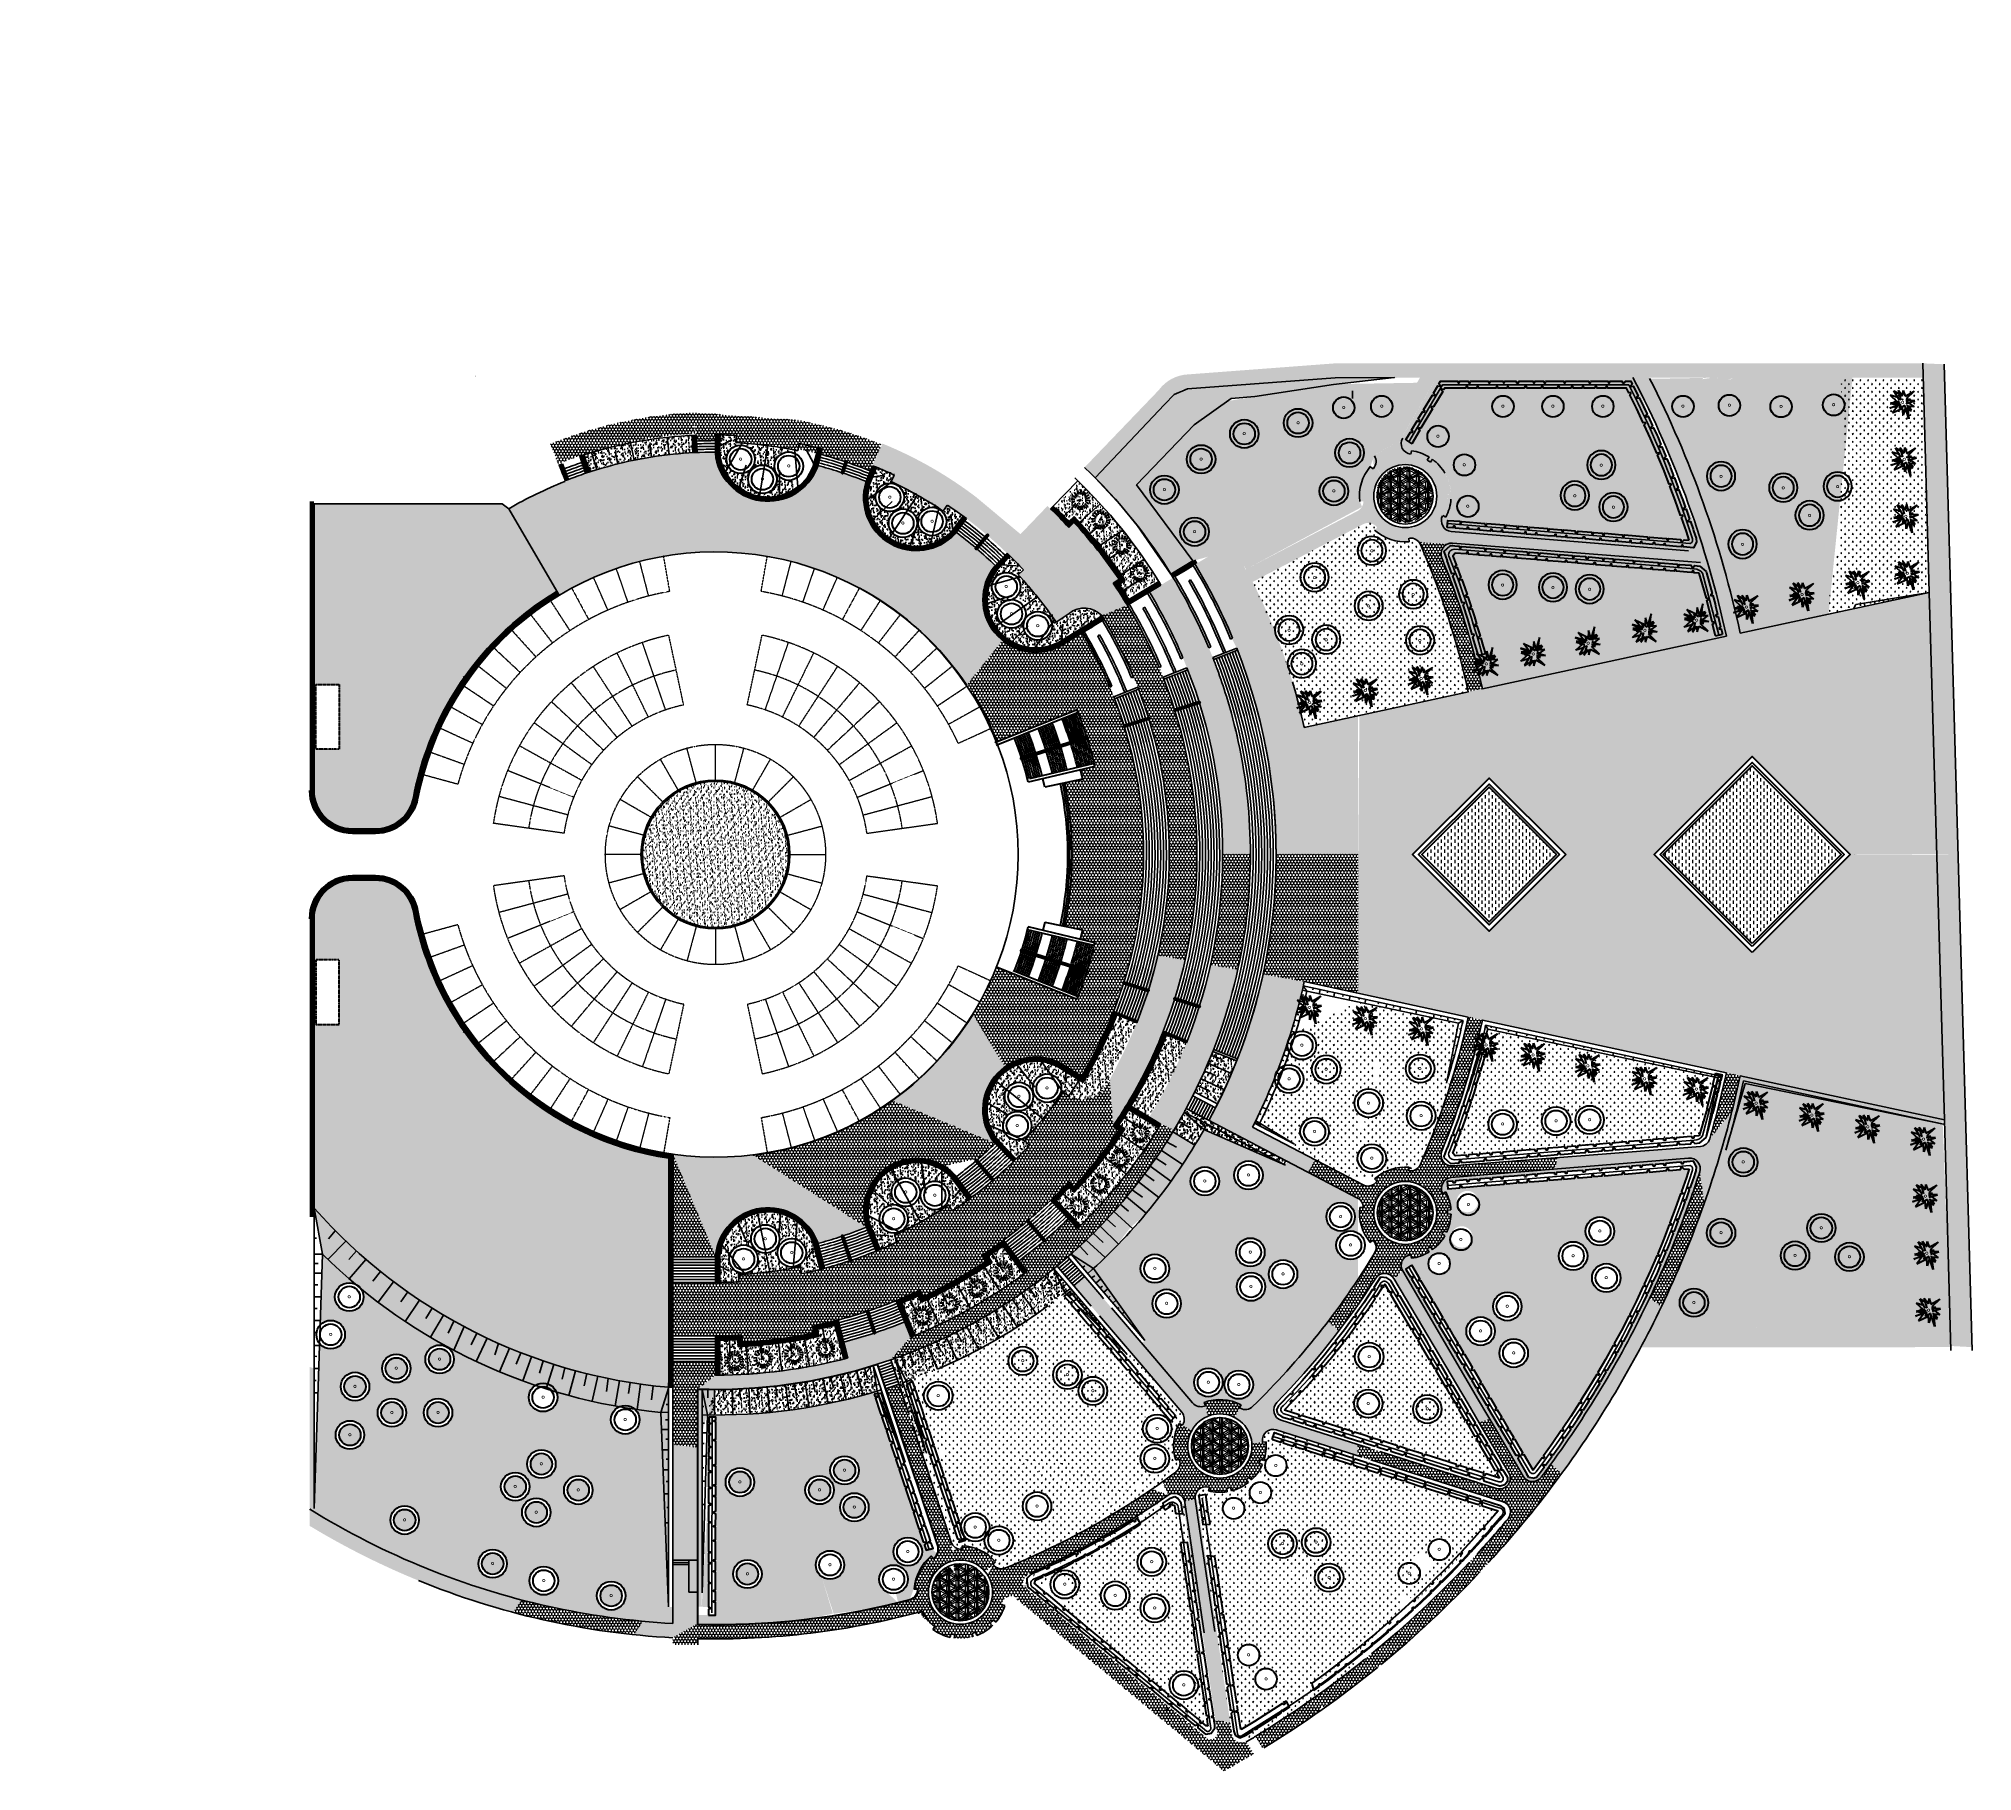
# Model space of a CAD drawing. Header units: millimetres. Extents: x -164772 to 106339, y -135449 to 107526.
import ezdxf

# ---------------------------------------------------------------- set-up
doc = ezdxf.new("R2010")
doc.units = ezdxf.units.MM
for name, pattern in [('ACAD_дорога __ __ __ __ __ __ __ __ __ __ __ __ __', [7, 5, -2]), ('DASHED', [0.75, 0.5, -0.25]), ('HIDDEN2', [4.762499999999999, 3.175, -1.5875])]:
    doc.linetypes.add(name, pattern=pattern)
for name, color, linetype, lineweight in [('bord2', 251, 'Continuous', 25), ('border', 250, 'HIDDEN2', 13), ('paving', 250, 'Continuous', 25), ('pr build', 5, 'Continuous', 60), ('pr road', 250, 'Continuous', 35), ('sk', 250, 'Continuous', 13), ('stairs', 250, 'Continuous', 30)]:
    doc.layers.add(name, color=color, linetype=linetype, lineweight=lineweight)
for name, color, linetype, lineweight, true_color in [('graas', 7, 'Continuous', 25, 0x83f83f), ('hatch', 7, 'Continuous', 9, 0x4a4a4a), ('plants', 7, 'Continuous', 30, 0x3d5129)]:
    doc.layers.add(name, color=color, linetype=linetype, lineweight=lineweight, true_color=true_color)
doc.layers.add('project line', color=250, linetype='Continuous')
doc.linetypes.add('зигзаг', pattern='A,0.00254,-5.08,[131,ltypeshp.shx,S=5.08,R=0,X=-5.08,Y=0],-10.16,[131,ltypeshp.shx,S=5.08,R=180,X=5.08,Y=0],-5.08', length=20.32254)
pattern_1 = [(90, (0, 0), (-219.9704516, 381), [254, -508]), (210, (0, 0), (-219.9704530418713, -380.9999991675352), [254, -508]), (150, (0, 0), (-439.9409046418711, 8.324647552006501e-07), [-508, 254])]
pattern_2 = [(180, (20086130.82826649, -35164895.67189679), (-538.8149999999999, -538.8149999999999), [142.875, -934.755]), (135, (20086130.82826649, -35164895.67189679), (-538.8153672641492, -538.8153672641491), [142.875, -619.1249999999999]), (225, (20086130.82826649, -35164895.67189679), (538.8153672641491, -538.8153672641492), [142.875, -619.1249999999999])]
pattern_3 = [(180, (-4473365.146383688, -8882723.76375498), (-538.8153672, -538.8153672), [142.875, -934.7557343999999]), (135, (-4473365.146383688, -8882723.76375498), (-538.8153672641492, -538.8153672641491), [142.875, -619.1249999999999]), (225, (-4473365.146383688, -8882723.76375498), (538.8153672641491, -538.8153672641492), [142.875, -619.1249999999999])]
pattern_4 = [(127.5, (20086128.24877036, -35164892.04668546), (-734.1198559940135, -24.00046943976064), [0, -579.1200000000001, 0, -647.7, 0, -619.125]), (97.5, (20086128.24877036, -35164892.04668546), (-1075.237650852531, 674.284924707004), [0, -312.42, 0, -521.9699999999999, 0, -200.0249999999999]), (57.49999999999998, (20086128.24877036, -35165360.67668545), (-2.155777017818464, 1186.488555362187), [0, -190.5, 0, -685.8000000000001, 0, -895.3500000000001]), (47.49999999999999, (20086128.24877036, -35165360.67668545), (-334.3939848858243, 1145.334678708446), [0, -95.24999999999999, 0, -449.5799999999999, 0, -514.35])]
pattern_5 = [(90, (0, 0), (-476.2499999999999, 476.2500000000001), [476.25, -476.25])]
pattern_6 = [(127.5, (20086130.56260819, -35164895.6718968), (-734.1198559940135, -24.00046943976064), [0, -579.1200000000001, 0, -647.7, 0, -619.125]), (97.5, (20086130.56260819, -35164895.6718968), (-1075.237650852531, 674.284924707004), [0, -312.42, 0, -521.9699999999999, 0, -200.0249999999999]), (57.49999999999998, (20086130.56260819, -35165364.30189679), (-2.155777017818464, 1186.488555362187), [0, -190.5, 0, -685.8000000000001, 0, -895.3500000000001]), (47.49999999999999, (20086130.56260819, -35165364.30189679), (-334.3939848858243, 1145.334678708446), [0, -95.24999999999999, 0, -449.5799999999999, 0, -514.35])]
pattern_7 = [(180, (20086130.56260819, -35164895.6718968), (-538.8149999999999, -538.8149999999999), [142.875, -934.755]), (135, (20086130.56260819, -35164895.6718968), (-538.8153672641492, -538.8153672641491), [142.875, -619.1249999999999]), (225, (20086130.56260819, -35164895.6718968), (538.8153672641491, -538.8153672641492), [142.875, -619.1249999999999])]
pattern_8 = [(180, (20086130.2969499, -35164895.6718968), (-538.8149999999999, -538.8149999999999), [142.875, -934.755]), (135, (20086130.2969499, -35164895.6718968), (-538.8153672641492, -538.8153672641491), [142.875, -619.1249999999999]), (225, (20086130.2969499, -35164895.6718968), (538.8153672641491, -538.8153672641492), [142.875, -619.1249999999999])]
pattern_9 = [(180, (20086129.74554546, -35164892.7434282), (-538.8149999999999, -538.8149999999999), [142.875, -934.755]), (135, (20086129.74554546, -35164892.7434282), (-538.8153672641492, -538.8153672641491), [142.875, -619.1249999999999]), (225, (20086129.74554546, -35164892.7434282), (538.8153672641491, -538.8153672641492), [142.875, -619.1249999999999])]
pattern_10 = [(127.5, (20086122.63847815, -35164887.51693657), (-734.1198559940135, -24.00046943976064), [0, -579.1200000000001, 0, -647.7, 0, -619.125]), (97.5, (20086122.63847815, -35164887.51693657), (-1075.237650852531, 674.284924707004), [0, -312.42, 0, -521.9699999999999, 0, -200.0249999999999]), (57.49999999999998, (20086122.63847815, -35165356.14693657), (-2.155777017818464, 1186.488555362187), [0, -190.5, 0, -685.8000000000001, 0, -895.3500000000001]), (47.49999999999999, (20086122.63847815, -35165356.14693657), (-334.3939848858243, 1145.334678708446), [0, -95.24999999999999, 0, -449.5799999999999, 0, -514.35])]
pattern_11 = [(127.5, (20085131.35319099, -35165208.97466968), (-734.1198559940135, -24.00046943976064), [0, -579.1200000000001, 0, -647.7, 0, -619.125]), (97.5, (20085131.35319099, -35165208.97466968), (-1075.237650852531, 674.284924707004), [0, -312.42, 0, -521.9699999999999, 0, -200.0249999999999]), (57.49999999999998, (20085131.35319099, -35165677.60466967), (-2.155777017818464, 1186.488555362187), [0, -190.5, 0, -685.8000000000001, 0, -895.3500000000001]), (47.49999999999999, (20085131.35319099, -35165677.60466967), (-334.3939848858243, 1145.334678708446), [0, -95.24999999999999, 0, -449.5799999999999, 0, -514.35])]
pattern_12 = [(127.5, (20085738.9104257, -35166225.50520229), (-734.1198559940135, -24.00046943976064), [0, -579.1200000000001, 0, -647.7, 0, -619.125]), (97.5, (20085738.9104257, -35166225.50520229), (-1075.237650852531, 674.284924707004), [0, -312.42, 0, -521.9699999999999, 0, -200.0249999999999]), (57.49999999999998, (20085738.9104257, -35166694.13520227), (-2.155777017818464, 1186.488555362187), [0, -190.5, 0, -685.8000000000001, 0, -895.3500000000001]), (47.49999999999999, (20085738.9104257, -35166694.13520227), (-334.3939848858243, 1145.334678708446), [0, -95.24999999999999, 0, -449.5799999999999, 0, -514.35])]
pattern_13 = [(127.5, (20085757.92469963, -35165962.13813535), (-734.1198559940135, -24.00046943976064), [0, -579.1200000000001, 0, -647.7, 0, -619.125]), (97.5, (20085757.92469963, -35165962.13813535), (-1075.237650852531, 674.284924707004), [0, -312.42, 0, -521.9699999999999, 0, -200.0249999999999]), (57.49999999999998, (20085757.92469963, -35166430.76813534), (-2.155777017818464, 1186.488555362187), [0, -190.5, 0, -685.8000000000001, 0, -895.3500000000001]), (47.49999999999999, (20085757.92469963, -35166430.76813534), (-334.3939848858243, 1145.334678708446), [0, -95.24999999999999, 0, -449.5799999999999, 0, -514.35])]
pattern_14 = [(127.5, (20086131.42996069, -35164892.85989393), (-734.1198559940135, -24.00046943976064), [0, -579.1200000000001, 0, -647.7, 0, -619.125]), (97.5, (20086131.42996069, -35164892.85989393), (-1075.237650852531, 674.284924707004), [0, -312.42, 0, -521.9699999999999, 0, -200.0249999999999]), (57.49999999999998, (20086131.42996069, -35165361.48989393), (-2.155777017818464, 1186.488555362187), [0, -190.5, 0, -685.8000000000001, 0, -895.3500000000001]), (47.49999999999999, (20086131.42996069, -35165361.48989393), (-334.3939848858243, 1145.334678708446), [0, -95.24999999999999, 0, -449.5799999999999, 0, -514.35])]

# ---------------------------------------------------------------- blocks, each defined once
blk = doc.blocks.new('g')
at = {"layer": 'paving'}
for p, q in [((65188.61883484639, 38256.78896196653), (65186.46226076205, 38249.9190436686)), ((65188.71301069186, 38256.75929901265), (65186.55643660753, 38249.88938071473)), ((65189.09459143431, 38256.63931526812), (65186.93801734997, 38249.76939697019)), ((65189.19379935555, 38256.6083531251), (65187.03756597632, 38249.73879293008))]:
    blk.add_line(p, q, dxfattribs=at)
for centre, radius, start, end in [((65188.90370524368, 38256.69900217596), 0.2999999999999793, 342.5628405911341, 162.5628405911342), ((65188.90377183576, 38256.69921418957), 0.1999999999579101, 342.5628405911341, 162.5628405915319), ((65186.74835220768, 38249.82875698772), 0.3000000000074659, 162.4849921158291, 342.640689066705), ((65186.74719387096, 38249.82912082064), 0.1987859498012734, 162.510626534376, 342.6137944040104)]:
    blk.add_arc(centre, radius, start, end, dxfattribs=at)
blk = doc.blocks.new('елка')
at = {"layer": 'plants'}
for p, q in [((2684.137915449879, -2741.3783145817), (2683.17369059867, -2738.18267230506)), ((2683.17369059867, -2738.18267230506), (2684.518721021184, -2741.139387633171)), ((2680.214629847011, -2743.558517127227), (2683.891041701811, -2742.393750073171)), ((2684.092640694763, -2743.061732288157), (2680.214629847011, -2743.558517127227)), ((2681.281810564045, -2741.913432647301), (2683.53731230745, -2741.780857791904)), ((2683.344918255866, -2742.566773831772), (2681.281810564045, -2741.913432647301)), ((2683.878856771224, -2740.519740085719), (2681.85674631787, -2738.996862432773)), ((2681.85674631787, -2738.996862432773), (2683.185360237356, -2741.803345910427)), ((2683.891041701811, -2742.393750073171), (2683.084026537239, -2740.960192355153)), ((2683.084026537239, -2740.960192355153), (2684.127159162083, -2741.303114969722)), ((2683.532362289072, -2744.992074845245), (2683.711705856611, -2743.110531185245)), ((2684.699671514813, -2743.482638365096), (2683.532362289072, -2744.992074845245)), ((2684.518721021184, -2741.139387633171), (2684.967064495355, -2739.347439359115)), ((2684.699671514813, -2743.482638365096), (2685.217886019367, -2745.183522291165)), ((2684.967064495355, -2739.347439359115), (2685.146400340556, -2740.870596969208)), ((2686.810000354512, -2738.334006180307), (2685.068330281675, -2740.20752258956)), ((2685.217886019367, -2745.183522291165), (2685.30016729786, -2743.333675832381)), ((2685.684407876159, -2743.827307791189), (2685.300167297859, -2743.33367583238)), ((2685.415407969526, -2740.870596969208), (2688.015789308447, -2739.347439359115)), ((2685.774079659928, -2742.752140629208), (2685.684407876159, -2743.827307791189)), ((2687.926125247015, -2744.992074845245), (2685.774079659928, -2742.752140629208)), ((2686.15154143987, -2740.43941125017), (2686.810000354512, -2738.334006180307)), ((2688.105461092217, -2741.945764131189), (2686.491423040732, -2742.483349965245)), ((2686.491423040732, -2742.483349965245), (2687.926125247015, -2744.992074845245)), ((2686.555035642428, -2741.775871016461), (2688.105461092217, -2741.945764131189)), ((2688.015789308447, -2739.347439359115), (2687.101557942712, -2740.925316069123))]:
    blk.add_line(p, q, dxfattribs=at)
at = {"layer": 'plants', "lineweight": 40, "ltscale": 0.5}
for p, q in [((2682.748386677804, -2743.233935265844), (2682.477887483905, -2744.29967250393)), ((2682.477887483905, -2744.29967250393), (2683.672987516406, -2743.516736150048)), ((2684.199966884971, -2740.439088401116), (2684.442664671782, -2738.421274240084)), ((2684.442664671782, -2738.421274240084), (2684.826215207915, -2739.910098373738)), ((2684.699671514813, -2743.482638365096), (2684.525454297167, -2742.804097973426)), ((2685.30016729786, -2743.333675832381), (2685.319599980388, -2742.674530534855))]:
    blk.add_line(p, q, dxfattribs=at)
at = {"layer": 'plants', "linetype": 'ByBlock'}
for p, q in [((2685.417303040573, -2741.406953151223), (2688.171811254628, -2740.619261634248)), ((2688.171811254628, -2740.619261634248), (2686.555035642428, -2741.775871016461))]:
    blk.add_line(p, q, dxfattribs=at)
at = {"layer": 'plants', "const_width": 0.1885352972114263}
blk.add_lwpolyline([(2684.485085379165, -2741.798864123845, 1), (2685.148613937472, -2741.798864123845, 1)], format="xyb", close=True, dxfattribs=at)
blk = doc.blocks.new('Б')
at = {"layer": 'plants', "const_width": 0.1885352972114263}
blk.add_lwpolyline([(63583.59903664938, 41953.88570157746, 1), (63584.26256520769, 41953.88570157746, 1)], format="xyb", close=True, dxfattribs=at)
at = {"layer": 'plants'}
for radius in [4, 3]:
    blk.add_circle((63583.86653953583, 41953.87432750583), radius, dxfattribs=at)
blk = doc.blocks.new('Р')
at = {"layer": 'plants', "const_width": 0.1885352972114263}
blk.add_lwpolyline([(63573.59903664942, 42000.92048726147, 1), (63574.26256520773, 42000.92048726147, 1)], format="xyb", close=True, dxfattribs=at)
at = {"layer": 'plants'}
blk.add_circle((63573.86653953586, 42000.90911318984), 4, dxfattribs=at)
at = {"layer": 'plants', "linetype": 'зигзаг', "ltscale": 0.1}
blk.add_circle((63573.86653953586, 42000.90911318984), 3, dxfattribs=at)
blk = doc.blocks.new('С')
at = {"layer": 'plants', "const_width": 0.1885352972114263}
blk.add_lwpolyline([(63630.32345716628, 41940.31817765423, 1), (63630.98698572459, 41940.31817765423, 1)], format="xyb", close=True, dxfattribs=at)
at = {"layer": 'plants', "linetype": 'зигзаг', "ltscale": 0.1}
blk.add_circle((63630.59096005273, 41940.30680358259), 3, dxfattribs=at)
blk = doc.blocks.new('куст')
at = {"layer": 'plants'}
for p, q in [((2674.482920606544, -2814.197749639542), (2673.538077353897, -2813.562293101004)), ((2674.821351606088, -2813.833429592339), (2674.162024075142, -2812.993841116549)), ((2675.356467942809, -2813.557645563454), (2675.061228664009, -2812.553741265199)), ((2675.921204080439, -2813.496969440219), (2675.997132079744, -2812.44372373531)), ((2676.531694308143, -2813.667218195527), (2677.006449815342, -2812.737117029145)), ((2677.023592617792, -2814.056896714247), (2677.927121559118, -2813.291481222864)), ((2674.211468478225, -2815.075330111406), (2673.024243779383, -2815.065948597805)), ((2674.283019365355, -2814.615395435077), (2673.134356926112, -2814.259117039758)), ((2674.253222561362, -2815.450721544009), (2673.152706339545, -2815.707758816315)), ((2674.428175753509, -2815.890749255343), (2673.4830291136, -2816.441251961501)), ((2674.756987257472, -2816.289108944501), (2674.015212101549, -2817.138065989657)), ((2675.22618232989, -2816.573713656632), (2674.841019036685, -2817.559821327195)), ((2675.806512158994, -2815.087934232597), (2675.646088001354, -2815.086666552252)), ((2675.806512158994, -2815.087934232597), (2675.65040476501, -2815.039514705741)), ((2675.806512158994, -2815.087934232597), (2675.65075531891, -2815.12431289974)), ((2675.806512158994, -2815.087934232597), (2675.666270574946, -2814.993614427372)), ((2675.806512158994, -2815.087934232597), (2675.666658049146, -2815.169392561589)), ((2675.724401106367, -2816.680912883575), (2675.666809305689, -2817.798210811383)), ((2675.806512158994, -2815.087934232597), (2675.696610529127, -2815.213715963362)), ((2675.806512158994, -2815.087934232597), (2675.696827270454, -2814.948261362796)), ((2675.806512158994, -2815.087934232597), (2675.74253535642, -2815.25172973666)), ((2675.806512158994, -2815.087934232597), (2675.752654998686, -2814.904803332991)), ((2675.806512158994, -2815.087934232597), (2675.796908171683, -2815.274254420466)), ((2675.806512158994, -2815.087934232597), (2675.821251077072, -2814.883481299525)), ((2675.806512158994, -2815.087934232597), (2675.90662218185, -2814.891807073222)), ((2675.806512158994, -2815.087934232597), (2675.9834633609, -2814.938031794543)), ((2675.806512158994, -2815.087934232597), (2676.035496394463, -2815.023129459496)), ((2675.806512158994, -2815.087934232597), (2675.85943099623, -2815.27964957455)), ((2675.806512158994, -2815.087934232597), (2675.919351709279, -2815.265788948144)), ((2675.806512158994, -2815.087934232597), (2675.977759120289, -2815.229493224816)), ((2675.806512158994, -2815.087934232597), (2676.02176318481, -2815.172780267116)), ((2675.806512158994, -2815.087934232597), (2676.043124075997, -2815.101072205111)), ((2676.230931116072, -2816.625527077374), (2676.52931506769, -2817.706517974112)), ((2676.661041403849, -2816.434820633569), (2677.281724349099, -2817.413124680277)), ((2677.035936405803, -2816.10422121411), (2677.887304990776, -2816.807993578794)), ((2677.290482524626, -2815.672874538406), (2678.30939149813, -2816.07450043361)), ((2677.341324411947, -2814.653567388075), (2678.549600486143, -2814.311613468532)), ((2677.399152416443, -2815.176366227869), (2678.713111925915, -2815.24932436175))]:
    blk.add_line(p, q, dxfattribs=at)
at = {"layer": 'plants', "const_width": 0.1131211783268558}
blk.add_lwpolyline([(2675.646010427127, -2815.081109789616, 1), (2676.044127562111, -2815.081109789616, 1)], format="xyb", close=True, dxfattribs=at)

msp = doc.modelspace()

# ---------------------------------------------------------------- hatches: boundary and pattern name
at = {"layer": 'graas'}
h = msp.add_hatch(dxfattribs=at)
h.set_pattern_fill('AR-SAND', color=256, scale=15, angle=90, style=0)
h.set_pattern_definition([(127.5, (20086128.24877036, -35166053.85882878), (-734.1198559940135, -24.00046943976064), [0, -579.1200000000001, 0, -647.7, 0, -619.125]), (97.5, (20086128.24877036, -35166053.85882878), (-1075.237650852531, 674.284924707004), [0, -312.42, 0, -521.9699999999999, 0, -200.0249999999999]), (57.49999999999998, (20086128.24877036, -35166522.48882877), (-2.155777017818464, 1186.488555362187), [0, -190.5, 0, -685.8000000000001, 0, -895.3500000000001]), (47.49999999999999, (20086128.24877036, -35166522.48882877), (-334.3939848858243, 1145.334678708446), [0, -95.24999999999999, 0, -449.5799999999999, 0, -514.35])])
edge = h.paths.add_edge_path()
edge.add_line((-117541.6754624641, -3284.361524216785), (-120764.0420367754, -3284.361524216785))
edge.add_arc((-120764.042036779, 2115.638475780885), 5399.999999997817, 180.0000000000386, 270.0000000000386, ccw=False)
edge.add_line((-126164.0420367767, 2115.638475777625), (-126161.4625406482, 42274.47373970476))
edge.add_arc((-112971.6932503138, -1539156.284458524), 1581485.761235097, 89.52214120869093, 90.4778587913089, ccw=False)
edge.add_line((-99781.92395997167, 42274.47373970416), (-98863.34911363844, 41616.53721116955))
edge.add_arc((189654151.5651501, 110768853.5518665), 219696899.5820207, 210.2649924978628, 210.2684874780101)
edge.add_arc((-69889.71343111133, -6882.399719036608), 43094.06331599062, 121.0371690920496, 169.3069759478685)
edge.add_arc((-117541.6754624632, 2115.638475781816), 5399.999999998709, 269.99999999999216, 349.30577403733963, ccw=False)
h.paths.add_polyline_path([(-122660.9038956559, 16963.29322928055), (-125910.9038956559, 16963.29322928055), (-125910.9038956559, 7903.293229282877), (-122660.9038956559, 7903.293229282877)], flags=16)
h.paths.add_polyline_path([(-126161.4625406473, 7098.456192089754), (-126161.4625406473, 4859.754372380252), (-126161.4625406473, 5142.812778507869), (-126161.4625406473, 7559.754372377458)], flags=16)
h = msp.add_hatch(dxfattribs=at)
h.set_pattern_fill('AR-SAND', color=256, scale=15, angle=90, style=0)
h.set_pattern_definition([(127.5, (-5700830.718421787, -10955274.08392956), (-734.1198559940135, -24.00046943976064), [0, -579.1200000000001, 0, -647.7, 0, -619.125]), (97.5, (-5700830.718421787, -10955274.08392956), (-1075.237650852531, 674.284924707004), [0, -312.42, 0, -521.9699999999999, 0, -200.0249999999999]), (57.49999999999998, (-5700830.718421787, -10955742.71392956), (-2.15577701781857, 1186.488555362187), [0, -190.5, 0, -685.8000000000001, 0, -895.3500000000001]), (47.49999999999999, (-5700830.718421787, -10955742.71392956), (-334.3939848858244, 1145.334678708446), [0, -95.24999999999999, 0, -449.5799999999999, 0, -514.35])])
h.paths.add_polyline_path([(-16635.66412115589, 45934.99692168883), (-13001.50975311341, 42027.13147569545), (-10729.96957243074, 39228.32641243241), (-6020.921703698383, 32445.41241725119), (-2934.213186941844, 34308.8846743992), (-10842.03795222965, 44952.53890941948), (-2760.687651362066, 53370.96069615246), (2421.500733111257, 57070.02006996986), (5726.739950163494, 57353.1414082116), (16792.56405438503, 59015.34988498832), (25297.37953308431, 59999.64082833477), (17008.34711626798, 59965.09825516636), (-3681.11932108624, 58436.19102559522), (-5565.954928401188, 57603.99110652138), (-6901.9462174082, 56218.29517157986)])
h = msp.add_hatch(dxfattribs=at)
h.set_pattern_fill('GRASS,_O', color=256, scale=30, angle=90)
h.set_pattern_definition([(180, (200742.8288006829, -3999725.260354161), (-538.8153672, -538.8153672), [142.875, -934.7557343999999]), (135, (200742.8288006829, -3999725.260354161), (-538.8153672641492, -538.8153672641491), [142.875, -619.1249999999999]), (225, (200742.8288006829, -3999725.260354161), (538.8153672641491, -538.8153672641492), [142.875, -619.1249999999999])])
edge = h.paths.add_edge_path()
edge.add_arc((3959.030039913225, 48800.59289459283), 8126.676300431104, 100.7306834289347, 145.7787022963505)
edge.add_line((-2760.68765136486, 53370.96069615059), (-5900.72601699856, 50099.95196564474))
edge.add_line((-5900.726016998553, 50099.951965645), (-8851.633577133973, 47026.05413376272))
edge.add_line((-8851.633577133794, 47026.05413376265), (-10348.33013532541, 45466.83917947636))
edge.add_line((-10348.33013532524, 45466.8391794763), (-10842.03795222937, 44952.53890941931))
edge.add_arc((-245891.8045094286, -132689.9431384047), 294627.2970834593, 395.33427975828073, 397.0807266086936, ccw=False)
edge.add_line((-5537.296563743417, 37706.52013737107), (-2926.947686607469, 34304.2736373276))
edge.add_line((-2926.947686607753, 34304.27363732787), (-817.7235081878171, 34871.12028159363))
edge.add_line((-817.7235081878389, 34871.12028159345), (1639.938693978991, 36348.41422167256))
edge.add_line((1639.93869397902, 36348.41422167285), (1983.949727292129, 36555.19830061878))
edge.add_line((1983.949727292369, 36555.19830061872), (2392.792366512353, 36800.9524782408))
edge.add_line((2392.792366512316, 36800.95247824075), (4501.571216854194, 33113.4841246073))
edge.add_line((4501.571216853998, 33113.48412460745), (20764.61870250817, 41854.54762176766))
edge.add_line((20764.61870250824, 41854.54762176753), (20484.81444407463, 42616.20810554971))
edge.add_arc((26844.26657326167, 43383.19233996797), 6405.536370926965, 139.8377190172445, 186.8769651278477, ccw=False)
edge.add_arc((30384.76561330465, 45032.31910698724), 8793.341242286904, 147.8121510107635, 163.6038755406846, ccw=False)
edge.add_line((22942.90678013556, 49716.50391445267), (24396.06539333351, 52220.32135464699))
edge.add_line((24396.06539333353, 52220.32135464675), (25139.90782143709, 53501.97473186877))
edge.add_line((25139.90782143707, 53501.97473186911), (25908.2779090512, 54825.88969092269))
edge.add_line((25908.27790905136, 54825.88969092262), (28910.39088793335, 59998.58231077064))
edge.add_line((28910.39088793305, 59998.58231077068), (17584.9383189222, 59086.94208212709))
edge.add_line((17584.93831892239, 59086.94208212713), (14730.00065830357, 58828.99420451016))
edge.add_line((14730.0006583037, 58828.99420451005), (2445.901390035084, 56785.15984471024))
edge = h.paths.add_edge_path()
edge.add_line((17584.93831892239, 59086.94208212713), (28910.39088793324, 59998.58231077073))
edge.add_line((28910.39088793305, 59998.58231077068), (61051.76526143778, 59998.5823107816))
edge.add_arc((-69863.49566944156, -6844.387988402001), 146992.4767565257, 376.34994147656136, 387.04803655588955, ccw=False)
edge.add_line((71184.64739135207, 34534.46605710968), (72081.63738748418, 31795.96062640638))
edge.add_line((72081.63738748405, 31795.96062640616), (72642.9973684089, 29192.99456922585))
edge.add_line((72642.99736840904, 29192.9945692262), (73823.71738930132, 24152.16131918335))
edge.add_line((73823.71738930113, 24152.16131918322), (86177.33383768599, 26820.41754026585))
edge.add_line((86177.33383768584, 26820.41754026575), (89536.40661013717, 59998.58231077957))
edge.add_line((89536.40661013752, 59998.58231077951), (71564.05116068537, 59998.58231077588))
edge.add_line((71564.05116068499, 59998.5823107758), (68486.72604392386, 59765.60212672796))
edge.add_line((68486.72604392396, 59765.60212672832), (68810.07235207818, 59832.50878647034))
edge.add_line((68810.07235207802, 59832.50878647021), (69509.99787866534, 59921.54758957229))
edge.add_line((69509.99787866577, 59921.54758957219), (71564.05116068537, 59998.58231077594))
edge.add_line((71564.05116068499, 59998.5823107758), (69357.05951933387, 59998.5823107758))
edge.add_line((69357.05951933397, 59998.5823107758), (68609.75693280471, 59935.49813025258))
edge.add_line((68609.75693280456, 59935.49813025263), (68698.35998478961, 60039.5278659739))
edge.add_line((68698.35998478971, 60039.52786597381), (63167.04136877139, 59998.58231077576))
edge.add_line((63167.04136877154, 59998.5823107758), (68207.86377479992, 59998.5823107758))
edge.add_line((68207.86377479995, 59998.5823107758), (71564.05116068522, 59998.5823107758))
edge.add_line((71564.05116068499, 59998.5823107758), (69509.9978786654, 59921.54758957206))
edge.add_line((69509.99787866577, 59921.54758957219), (68609.7569328059, 59935.49813025272))
edge.add_line((68609.7569328055, 59935.49813025263), (68486.72604392383, 59765.60212672982))
edge.add_line((68486.72604392396, 59765.60212673018), (71564.05116068509, 59998.58231077621))
edge.add_line((71564.05116068499, 59998.5823107758), (17584.93831892219, 59086.94208212676))
h.paths.add_polyline_path([(70591.46466796633, 59890.67126700659), (70626.60701693661, 59998.5823107758), (70549.69458024969, 59932.10985402348), (70555.51738870583, 59885.39013478257)], flags=16)
h.paths.add_polyline_path([(72525.30902560634, 59784.2156843157), (72771.04261426927, 59846.08117221021), (72492.39406040937, 59838.38227186775), (72100.00797238687, 59698.22256156061)], flags=16)
h = msp.add_hatch(dxfattribs=at)
h.set_pattern_fill('GRASS,_O', color=256, scale=30, angle=90)
h.set_pattern_definition([(180, (-4349823.759995895, -8691380.912882064), (-538.8153672, -538.8153672), [142.875, -934.7557343999999]), (135, (-4349823.759995895, -8691380.912882064), (-538.8153672641492, -538.8153672641491), [142.875, -619.1249999999999]), (225, (-4349823.759995895, -8691380.912882064), (538.8153672641491, -538.8153672641492), [142.875, -619.1249999999999])])
edge = h.paths.add_edge_path()
edge.add_line((58802.18649480046, 59998.58231077254), (31219.72046533117, 59998.58231077436))
edge.add_line((31219.72046533107, 59998.58231077394), (66768.45920548827, 35930.83445437094))
edge.add_arc((66650.71388933455, 37425.32234277812), 1499.119077348959, 274.5048224896829, 368.6693147976592)
edge.add_line((68132.70516237916, 37651.28666450598), (58802.18649480029, 59998.58231077249))
h.paths.add_polyline_path([(31219.72046533479, 59998.58231076696), (26094.89882332851, 51168.42592688561), (65446.57312280891, 36021.28344385841), (66768.45920548841, 35930.83445437116)])
edge = h.paths.add_edge_path()
edge.add_arc((27242.2675825243, 50953.06372270505), 1167.405648680772, 169.3692226617063, 264.99699422448)
edge.add_line((27140.46046642001, 49790.10574423759), (27118.29065536735, 49290.59748656786))
edge.add_line((27118.29065536774, 49290.59748656773), (27653.50895678518, 49242.41496391705))
edge.add_line((27653.50895678504, 49242.41496391692), (27720.90811148148, 49737.8514925927))
edge.add_arc((26855.94573387058, 43379.70116071825), 6416.715324634556, 418.70846167043317, 442.25304273620395, ccw=False)
edge.add_line((30188.74221945481, 48863.012490843), (29929.04576130405, 48435.7447181008))
edge.add_line((29929.04576130417, 48435.74471810045), (30375.1095008492, 48136.06601362283))
edge.add_line((30375.10950084935, 48136.06601362307), (30672.50117628929, 48538.00903368546))
edge.add_arc((26855.94573390504, 43379.70116074153), 6416.715324592732, 361.3795355586285, 413.5028107841982, ccw=False)
edge.add_line((33270.80118961093, 43534.18429661685), (32770.9461133616, 43522.14674094427))
edge.add_line((32770.94611336171, 43522.14674094415), (32759.47362958042, 42984.8864988175))
edge.add_line((32759.47362958054, 42984.88649881774), (33258.35920813374, 42951.52215388743))
edge.add_arc((27439.30042462024, 43280.09934118346), 5828.328070209788, 330.9630723200451, 356.7681859281725, ccw=False)
edge.add_line((32535.04881052693, 40451.18497671097), (32103.18616417687, 40645.84159973451))
edge.add_arc((33191.63658622253, 39906.84674574717), 1315.613056894671, 145.8257646253128, 242.5063031528154)
edge.add_line((32584.28246382457, 38739.81688945371), (37747.50335521888, 38312.6893703806))
edge.add_line((37747.50335521923, 38312.68937038074), (47568.94021846448, 37500.21087113017))
edge.add_line((47568.9402184642, 37500.21087113026), (47921.30187049571, 37514.14800866012))
edge.add_line((47921.30187049574, 37514.14800865998), (48220.01194427489, 37472.55255632947))
edge.add_line((48220.01194427508, 37472.55255632944), (65446.57312280929, 36021.28344385845))
edge.add_line((65446.57312280891, 36021.28344385841), (26094.89882332821, 51168.42592689267))
h = msp.add_hatch(dxfattribs=at)
h.set_pattern_fill('GRASS,_O', color=256, scale=30, angle=90)
h.set_pattern_definition([(180, (20086141.39876514, -35164892.04669365), (-538.8149999999999, -538.8149999999999), [142.875, -934.755]), (135, (20086141.39876514, -35164892.04669365), (-538.8153672641492, -538.8153672641491), [142.875, -619.1249999999999]), (225, (20086141.39876514, -35164892.04669365), (538.8153672641491, -538.8153672641492), [142.875, -619.1249999999999])])
h.paths.add_polyline_path([(87946.70664463213, 59998.58231078138), (88214.35987525174, 52348.88199984891), (87878.74378038544, 43018.29605243963), (87878.76445451353, 43018.29605243963), (87878.74378038544, 43018.29605243963), (87878.74378102945, 38018.23933438541), (87878.76898686748, 38018.23933438541), (87878.76898686375, 38018.24478340105), (87878.74378102573, 38018.23933919476), (87878.74378102945, 38018.2028588313), (85859.34209488725, 26751.73453966252), (89691.67674961287, 27579.48006879774), (90018.01458143743, 28155.95886900652), (89414.53910261227, 31707.8010188267), (89499.48565997483, 32483.01374371632), (89768.27857699918, 31675.99471798123), (91022.64101700133, 32393.34582112453), (89902.6739089803, 31317.32302757123), (90440.25748998133, 31272.48713569114), (90193.44151058441, 31080.3668465447), (91118.36473993186, 31039.22620729966), (90267.92277693117, 30780.11895501524), (91022.64101700505, 30196.46434215227), (90284.97166940171, 30266.77695580994), (90676.43984635102, 29669.2269395497), (90143.57122729972, 29804.47653651194), (90305.8621579895, 28537.59812112528), (89809.99051025903, 30102.74232554346), (89880.3327761504, 29454.7761057597), (90017.7489231445, 28155.95886899953), (100043.138055769, 29828.99284157579), (99463.20680775141, 59998.58231078324), (93936.93673321904, 59998.58231078138)])
h = msp.add_hatch(dxfattribs=at)
h.set_pattern_fill('AR-SAND', color=256, scale=15, angle=90, style=0)
h.set_pattern_definition([(127.5, (20086177.13012784, -35165350.76419978), (-734.1198559940135, -24.00046943976064), [0, -579.1200000000001, 0, -647.7, 0, -619.125]), (97.5, (20086177.13012784, -35165350.76419978), (-1075.237650852531, 674.284924707004), [0, -312.42, 0, -521.9699999999999, 0, -200.0249999999999]), (57.49999999999998, (20086177.13012784, -35165819.39419977), (-2.155777017818464, 1186.488555362187), [0, -190.5, 0, -685.8000000000001, 0, -895.3500000000001]), (47.49999999999999, (20086177.13012784, -35165819.39419977), (-334.3939848858243, 1145.334678708446), [0, -95.24999999999999, 0, -449.5799999999999, 0, -514.35])])
edge = h.paths.add_edge_path()
edge.add_line((-88335.61945784398, 49178.42126210038), (-87516.00040411025, 46771.3585005948))
edge.add_arc((-69990.32556405597, -7025.206535867374), 56579.32209139335, 106.9692941302182, 108.04440975179139, ccw=False)
edge.add_line((-86503.51905798007, 47090.72576649445), (-87244.36853668877, 49511.21015008861))
edge.add_arc((-86387.57765249562, 44746.1401393428), 4841.48560119099, 100.1932383289441, 113.7260765943708)
edge = h.paths.add_edge_path()
edge.add_line((-87244.36853668911, 49511.21015008869), (-86503.51905798042, 47090.72576649454))
edge.add_arc((-69990.32556224501, -7025.206541721202), 56579.32209752039, 101.55619909177062, 106.9692941302417, ccw=False)
edge.add_line((-81324.80494698024, 48407.17809119778), (-81778.92161179619, 50847.29990909691))
edge.add_arc((-70236.57737690609, -8214.744567287578), 60179.32209793686, 101.057800554023, 106.4165487302173)
edge = h.paths.add_edge_path()
edge.add_line((-81778.9216117964, 50847.29990909858), (-81324.80494698044, 48407.17809119218))
edge.add_arc((-69569.43626457386, -9701.753552694297), 59286.05763291218, 96.58671436303501, 101.43652347543048, ccw=False)
edge.add_line((-76369.95057640996, 49192.97995334589), (-76633.85847759053, 51498.37273182263))
edge.add_arc((-72429.85934607292, -2378.282783728051), 54040.42577773814, 94.46175285567061, 99.96236528199479)
h = msp.add_hatch(dxfattribs=at)
h.set_pattern_fill('AR-SAND', color=256, scale=15, angle=90, style=0)
h.set_pattern_definition([(127.5, (20202146.76087315, -35173127.35051344), (-734.1198559940135, -24.00046943976064), [0, -579.1200000000001, 0, -647.7, 0, -619.125]), (97.5, (20202146.76087315, -35173127.35051344), (-1075.237650852531, 674.284924707004), [0, -312.42, 0, -521.9699999999999, 0, -200.0249999999999]), (57.49999999999998, (20202146.76087315, -35173595.98051344), (-2.155777017818464, 1186.488555362187), [0, -190.5, 0, -685.8000000000001, 0, -895.3500000000001]), (47.49999999999999, (20202146.76087315, -35173595.98051344), (-334.3939848858243, 1145.334678708446), [0, -95.24999999999999, 0, -449.5799999999999, 0, -514.35])])
h.paths.add_polyline_path([(-74316.56446964646, 51765.49543637833), (-75007.10816564437, 51723.01448875065), (-75859.7868624877, 51670.55930122831), (-76648.01847839614, 51622.06877674865), (-76441.64123169592, 49185.11470934334), (-76131.41122181274, 49219.85329411416), (-75740.200340112, 49261.19171801447), (-75248.71147901684, 49309.2328942507), (-74131.91536259398, 49402.33037900882), (-73387.58242777109, 49452.03077389444), (-73154.41632592704, 49465.57340203603), (-73030.26962030426, 49472.39012520532), (-73171.31139775671, 51892.97660389966), (-73507.44595353192, 51815.27088362216), (-73848.42717800083, 51794.29436088637)])
h = msp.add_hatch(dxfattribs=at)
h.set_pattern_fill('AR-SAND', color=256, scale=15, angle=90, style=0)
h.set_pattern_definition(pattern_12)
edge = h.paths.add_edge_path()
edge.add_arc((-62501.88867666226, 50051.92735808254), 6809.575109873396, 189.1781460621393, 208.8584729443292)
edge.add_line((-68465.81378899215, 46765.30136300395), (-67839.1128555261, 47213.00377931735))
edge.add_arc((-66339.86633571962, 48536.73331092396), 1999.999999999993, 90.00000000005542, 221.4422459657252, ccw=False)
edge.add_arc((-66339.86633573126, 48536.73331092396), 2000, 438.50463411744454, 449.9999999997085, ccw=False)
edge.add_line((-65941.28898201164, 50496.61496375459), (-65870.54470903898, 50619.01656762323))
edge.add_arc((-70341.34984731374, -8391.186493607662), 59179.32209743528, 445.6673624036799, 446.8628613867074)
edge.add_line((-67102.6996538488, 50699.44989521852), (-67047.7318218321, 51702.51500957918))
edge.add_arc((-70320.6968163152, -8387.73801246514), 60179.32209744761, 446.882323593439, 449.3930938875046)
edge.add_line((-69683.25867079271, 51788.20801847852), (-69224.28199253896, 48965.7683993386))
h = msp.add_hatch(dxfattribs=at)
h.set_pattern_fill('AR-SAND', color=256, scale=15, angle=90, style=0)
h.set_pattern_definition(pattern_12)
edge = h.paths.add_edge_path()
edge.add_arc((-66339.86633571962, 48536.73331092396), 2000, 221.4422459657252, 269.99999999994463, ccw=False)
edge.add_line((-67839.11285552595, 47213.0037793173), (-68465.813788992, 46765.30136300389))
edge.add_arc((-62501.88867664596, 50051.92735808999), 6809.575109892235, 208.8584729443302, 258.7877249625017)
edge.add_line((-63825.97314779766, 43372.32306662905), (-63796.88405956792, 43807.31092729534))
edge.add_arc((-63281.52203563161, 45739.77101337355), 1999.999999999998, 89.99999999997232, 255.067494024754, ccw=False)
edge.add_arc((-63281.52203567539, 45739.77101337355), 2000, 446.0409231905145, 449.9999999987363, ccw=False)
edge.add_line((-63143.43413275413, 47734.99825132549), (-62717.52488214691, 50295.00827836401))
edge.add_arc((-70341.34984712469, -8391.18649362396), 59179.32209743732, 442.5982535156608, 445.6673624038637)
edge.add_line((-65870.54470903872, 50619.01656762329), (-65941.28898201138, 50496.61496375465))
edge.add_arc((-66339.86633573126, 48536.73331092396), 2000.000000000005, 270.0000000002915, 438.50463411744454, ccw=False)
h = msp.add_hatch(dxfattribs=at)
h.set_pattern_fill('AR-SAND', color=256, scale=15, angle=90, style=0)
h.set_pattern_definition(pattern_12)
edge = h.paths.add_edge_path()
edge.add_arc((-59592.15782927189, 47575.95755511247), 2000, 439.9135582968453, 449.99999999980946, ccw=False)
edge.add_line((-59241.89032650532, 49545.0468564155), (-59258.43712225754, 49741.08689599198))
edge.add_arc((-70341.34984704366, -8391.18649364212), 59179.3220974368, 439.2060974881754, 442.5982535157398)
edge.add_line((-62717.52488214688, 50295.00827835691), (-63143.4341327541, 47734.99825132567))
edge.add_arc((-63281.52203567539, 45739.77101337355), 1999.999999999998, 270.0000000012637, 446.0409231905145, ccw=False)
edge.add_arc((-63281.52203563161, 45739.77101337355), 2000, 255.067494024754, 270.0000000000277, ccw=False)
edge.add_line((-63796.8840595668, 43807.31092729517), (-63891.19568403297, 43385.58359134155))
edge.add_arc((-62490.10578803092, 49991.00340820201), 6752.379125439935, 258.0243636162593, 303.8677279470268)
edge.add_line((-58727.15674123287, 44384.32539668032), (-58916.7944696203, 45693.43681619433))
edge.add_arc((-59592.15782926398, 47575.95755511247), 2000.000000000009, 269.9999999999642, 289.73569227002923, ccw=False)
edge.add_arc((-59592.15782926491, 47575.95755511247), 2000, 90, 270, ccw=False)
h = msp.add_hatch(dxfattribs=at)
h.set_pattern_fill('AR-SAND', color=256, scale=15, angle=90, style=0)
h.set_pattern_definition(pattern_13)
edge = h.paths.add_edge_path()
edge.add_arc((-41692.3422722074, 43136.32942682649), 6809.941375749018, 187.8846363039206, 211.7204691775078)
edge.add_line((-47485.03726872455, 39555.82859335798), (-45808.83268015747, 41245.67330921443))
edge.add_arc((-45424.45719140142, 43208.38966254941), 2000.000000000382, 188.334456893451, 258.9195139328112, ccw=False)
edge.add_line((-47403.33478400696, 42918.48713843808), (-48437.90438927879, 42202.14889508804))
edge = h.paths.add_edge_path()
edge.add_arc((-41837.37265117027, 43142.630837719), 6667.197725445712, 166.9150024126457, 188.1092495480936)
edge.add_line((-48437.90438927876, 42202.14889508816), (-47403.33478400693, 42918.48713843092))
edge.add_arc((-45424.45719140329, 43208.38966255127), 2000.000000000024, 90.00000000002768, 188.3344568937422, ccw=False)
edge.add_arc((-45424.45719140981, 43208.38966255127), 2000, 425.1200730221053, 449.99999999983226, ccw=False)
edge.add_line((-44583.02116453162, 45022.77259144797), (-44466.74876182262, 45109.52547024829))
edge.add_arc((-70390.19501416272, -8089.789359115954), 59179.3220974342, 424.0205305768482, 424.8320429047497)
edge.add_line((-45222.81552802658, 45471.34555896236), (-44794.37594171602, 46383.16448488667))
edge.add_arc((-70360.91529126492, -8095.297991525806), 60179.32209742834, 424.859509762208, 427.3750961518241)
edge.add_line((-47210.13688690614, 47452.80969341895), (-48331.45845854047, 44652.05954974938))
at = {"layer": 'graas', "lineweight": 13}
h = msp.add_hatch(dxfattribs=at)
h.set_pattern_fill('ESCHER', color=256, scale=50, angle=90, style=0)
h.set_pattern_definition([(150, (20086016.09423809, -35064161.21436525), (-0.001142316258033797, -1524.001978549797), [1397, -127]), (270, (20086016.09423809, -35064161.21436525), (1319.825, 761.9999999999998), [1397, -127]), (30.00000000000001, (20086016.09423809, -35064161.21436525), (-0.001142316257847161, 1524.001978549797), [1397, -127]), (150, (20086016.09423809, -35064034.21436524), (-0.001142316258033797, -1524.001978549797), [254, -1270]), (30.00000000000001, (20086016.09423809, -35064034.21436524), (-0.001142316257847161, 1524.001978549797), [254, -1270]), (150, (20085906.10923809, -35064224.71436525), (-0.001142316258033797, -1524.001978549797), [254, -1270]), (270, (20085906.10923809, -35064224.71436525), (1319.825, 761.9999999999998), [254, -1270]), (30.00000000000001, (20086126.07923809, -35064224.71436525), (-0.001142316257847161, 1524.001978549797), [254, -1270]), (270, (20086126.07923809, -35064224.71436525), (1319.825, 761.9999999999998), [254, -1270]), (150, (20086016.09423809, -35064669.21436525), (-0.001142316258033797, -1524.001978549797), [254, -1270]), (30.00000000000001, (20086016.09423809, -35064669.21436525), (-0.001142316257847161, 1524.001978549797), [254, -1270]), (150, (20086456.03523809, -35063907.21436525), (-0.001142316258033797, -1524.001978549797), [254, -1270]), (270, (20086456.03523809, -35063907.21436525), (1319.825, 761.9999999999998), [254, -1270]), (30.00000000000001, (20085576.15323809, -35063907.21436525), (-0.001142316257847161, 1524.001978549797), [254, -1270]), (270, (20085576.15323809, -35063907.21436525), (1319.825, 761.9999999999998), [254, -1270]), (90, (20085796.1237381, -35063907.21436525), (-1319.825, -761.9999999999999), [889.0000000000001, -635]), (90, (20086236.06473809, -35063907.21436525), (-1319.825, -761.9999999999999), [889.0000000000001, -635]), (210, (20085686.13873809, -35064097.71436524), (0.001142316257314254, -1524.001978549797), [888.9999999999986, -634.9999999999985]), (210, (20085906.10923809, -35064478.71436525), (0.001142316257314254, -1524.001978549797), [888.9999999999986, -634.9999999999985]), (329.9999999999999, (20086126.07923809, -35064478.71436525), (1319.823857683743, 762.0019785497959), [889.0000000000001, -635]), (329.9999999999999, (20086346.04973809, -35064097.71436524), (1319.823857683743, 762.0019785497959), [889.0000000000001, -635])])
h.paths.add_polyline_path([(26716.33988814402, 47509.64337052734, 1), (26716.33988814402, 39676.21272128032, 1)])
at = {"layer": 'graas'}
h = msp.add_hatch(dxfattribs=at)
h.set_pattern_fill('AR-SAND', color=256, scale=15, angle=90, style=0)
h.set_pattern_definition(pattern_13)
edge = h.paths.add_edge_path()
edge.add_arc((-41692.34227220601, 43136.32942682276), 6809.941375747661, 211.7204691774697, 238.0360196745277)
edge.add_line((-45297.43006086143, 37358.90408527064), (-44839.38938593407, 38014.99254955286))
edge.add_arc((-43585.8861216165, 39573.43073130636), 2000.000000000003, 90.00000000009283, 231.1891316040542, ccw=False)
edge.add_arc((-43585.88612161836, 39573.43073130636), 2000, 62.401911189404416, 90.00000000006031, ccw=False)
edge.add_line((-42659.35317327807, 41345.86879669553), (-41288.85404336164, 43439.85373698127))
edge.add_arc((-70390.19501436481, -8089.789359022821), 59179.3220974368, 420.5444317838557, 424.020530576636)
edge.add_line((-44466.74876182646, 45109.52547024847), (-44583.02116453182, 45022.77259144814))
edge.add_arc((-45424.45719140981, 43208.38966255127), 2000.000000000005, 270.00000000016774, 425.1200730221053, ccw=False)
edge.add_arc((-45424.45719141679, 43208.38966255127), 2000, 258.9195139332737, 270.0000000003762, ccw=False)
edge.add_line((-45808.83268015718, 41245.67330921446), (-47485.03726872336, 39555.828593358))
edge = h.paths.add_edge_path()
edge.add_line((-44839.38938593378, 38014.99254955309), (-45297.43006086114, 37358.90408527087))
edge.add_arc((-41692.34227219297, 43136.32942684465), 6809.941375773631, 238.0360196745393, 262.6782643599747)
edge.add_line((-42560.20721444142, 36381.91516774851), (-41885.65860611411, 38520.23255645645))
edge.add_arc((-43585.88612162208, 39573.43073130636), 1999.999999999987, 270.0000000000635, 328.2240444578516, ccw=False)
edge.add_arc((-43585.8861216165, 39573.43073130636), 2000, 231.1891316040542, 269.9999999999072, ccw=False)
h = msp.add_hatch(dxfattribs=at)
h.set_pattern_fill('AR-SAND', color=256, scale=15, angle=90, style=0)
h.set_pattern_definition(pattern_13)
edge = h.paths.add_edge_path()
edge.add_arc((-43585.88612162115, 39573.43073131009), 1999.999999999882, 328.224044457791, 422.40191118929795, ccw=False)
edge.add_line((-41885.65860611414, 38520.23255645674), (-42560.20721444145, 36381.9151677488))
edge.add_arc((-41692.34227220321, 43136.3294268535), 6809.941375780546, 262.6782643600627, 286.7633001229301)
edge.add_line((-39728.22890742662, 36615.78035243605), (-39593.42370615394, 37820.20908574799))
edge.add_arc((-39491.15865606376, 39817.59283944457), 1999.999999999998, 90.0000000010699, 267.06904399044817, ccw=False)
edge.add_arc((-39491.15865611126, 39817.59283944457), 2000, 427.2453777361425, 449.9999999997232, ccw=False)
edge.add_line((-38717.58794058234, 41661.93238195735), (-38670.05199560855, 41870.44173313513))
edge.add_arc((-70390.1950144938, -8089.789358939468), 59179.32209743629, 417.5882153591441, 420.544431783708)
edge.add_line((-41288.8540433578, 43439.85373698831), (-42659.35317327786, 41345.8687966953))
h = msp.add_hatch(dxfattribs=at)
h.set_pattern_fill('AR-SAND', color=256, scale=15, angle=90, style=0)
h.set_pattern_definition([(127.5, (20085933.48370049, -35164697.51286662), (-734.1198559940135, -24.00046943976064), [0, -579.1200000000001, 0, -647.7, 0, -619.125]), (97.5, (20085933.48370049, -35164697.51286662), (-1075.237650852531, 674.284924707004), [0, -312.42, 0, -521.9699999999999, 0, -200.0249999999999]), (57.49999999999998, (20085933.48370049, -35165166.14286663), (-2.155777017818464, 1186.488555362187), [0, -190.5, 0, -685.8000000000001, 0, -895.3500000000001]), (47.49999999999999, (20085933.48370049, -35165166.14286663), (-334.3939848858243, 1145.334678708446), [0, -95.24999999999999, 0, -449.5799999999999, 0, -514.35])])
h.paths.add_polyline_path([(-16149.69453571205, 42510.27922352641), (-19027.42078544738, 39884.89850916066, -0.01556350719907949), (-16228.98464860002, 36619.18634074372), (-12966.68235381207, 38776.69782532709, 0.01680693992947834)])
h.paths.add_polyline_path([(-16060.26904027237, 39907.28994580409), (-16059.63520009935, 39987.50202463246), (-16083.84496352476, 39909.44832762708, 0.0596779970936931)], flags=16)
h.paths.add_polyline_path([(-16228.98464860002, 36619.18634074372, -0.01852477217166837), (-13170.91207589515, 32514.65988224609), (-9963.380893647005, 34724.36435632645, 0.01727888888623653), (-12966.68235381207, 38776.69782532709)])
h.paths.add_polyline_path([(-13106.089322313, 36426.07072905921), (-13112.65830857333, 36307.76477055722), (-13070.23529130852, 36415.39028346543, 0.09481462057867791)], flags=16)
h.paths.add_polyline_path([(-13170.91207589515, 32514.65988224609, -0.003352062850273136), (-12650.39271821853, 31748.19957271362), (-13476.57527525936, 31184.72917323331, -0.009145716055629874), (-12129.26052965669, 29089.43780832462), (-7934.315431639352, 31612.4170595501, 0.01272470776625067), (-9963.380893647005, 34724.36435632645)])
h.paths.add_polyline_path([(-10620.70985716701, 32572.69181730928), (-10627.27884342734, 32454.38585881474), (-10584.85582616253, 32562.0113717155, 0.09481462057867791)], flags=16)
h.paths.add_polyline_path([(-20520.83438710755, 40024.62855428136), (-19787.14763526831, 40704.17270946181, -0.004042453995649974), (-19027.42078544366, 39884.89850916066), (-16149.69453571205, 42510.27922352641, 0.01342504982788076), (-18868.0521448532, 45333.80399453691), (-22273.69200119403, 41816.74927093233, -0.009203540022395817)])
h.paths.add_polyline_path([(-18912.60583269669, 42738.19096185597, 0.07402400680426571), (-18941.59599775428, 42733.8753780276), (-18909.19361120722, 42619.38326029437), (-18902.62462495061, 42737.68921879637, 0.02511852772434395)], flags=16)
h = msp.add_hatch(dxfattribs=at)
h.set_pattern_fill('AR-SAND', color=256, scale=15, angle=90, style=0)
h.set_pattern_definition([(127.5, (20085299.87602949, -35165867.67021161), (-734.1198559940135, -24.00046943976064), [0, -579.1200000000001, 0, -647.7, 0, -619.125]), (97.5, (20085299.87602949, -35165867.67021161), (-1075.237650852531, 674.284924707004), [0, -312.42, 0, -521.9699999999999, 0, -200.0249999999999]), (57.49999999999998, (20085299.87602949, -35166336.30021162), (-2.155777017818464, 1186.488555362187), [0, -190.5, 0, -685.8000000000001, 0, -895.3500000000001]), (47.49999999999999, (20085299.87602949, -35166336.30021162), (-334.3939848858243, 1145.334678708446), [0, -95.24999999999999, 0, -449.5799999999999, 0, -514.35])])
edge = h.paths.add_edge_path()
edge.add_arc((-39949.20732620199, 39912.06076318077), 2000, 267.06904399044817, 269.9999999989301, ccw=False)
edge.add_line((-40051.47237629191, 37914.67700948431), (-40246.21202574437, 36788.66605812561))
edge.add_arc((-40128.17837211982, 40959.46608777349), 4172.469871753245, 268.3789619295806, 318.8712729143008)
edge.add_line((-36985.33344692344, 38215.01156877405), (-35157.5240316942, 40579.00796464257))
edge.add_arc((-28258.37750701726, 52894.92419600305), 14116.65737300644, 229.7938353700033, 240.7432644639572, ccw=False)
edge.add_line((-37371.24257590788, 42113.65777581655), (-37927.72788106433, 41277.87086236045))
edge.add_arc((-34948.47123248762, 47875.28166277804), 7238.908719381809, 234.7332494925617, 245.6970319045597, ccw=False)
edge.add_line((-39128.10066574652, 41964.90965687162), (-39175.63661072031, 41756.40030570111))
edge.add_arc((-39452.8715666456, 39812.18644031421), 1963.880539939344, 255.3607539047406, 441.88462383171935, ccw=False)
h = msp.add_hatch(dxfattribs=at)
h.set_pattern_fill('GRASS,_O', color=256, scale=30, angle=90)
h.set_pattern_definition(pattern_3)
edge = h.paths.add_edge_path(flags=17)
edge.add_line((27371.74402735216, 37485.5114493999), (27415.33225706733, 36987.41500670218))
edge.add_arc((26855.94573388129, 43379.7011607271), 6416.715324623766, 228.048817025931, 275.0011915137461, ccw=False)
edge.add_line((22566.38956444451, 38607.49586060553), (22900.63815990081, 38979.35319404821))
edge.add_line((22900.6381599011, 38979.35319404819), (35675.24588529162, 15919.16346265457))
edge.add_arc((-69870.61643932879, -6846.827105901162), 107973.2345556773, 372.1720789778518, 383.5153994658531)
edge.add_arc((27578.01823929903, 35907.31182009171), 1591.622794655084, 371.84482852996, 457.4464747540169)
edge = h.paths.add_edge_path(flags=16)
edge.add_line((17722.21823786358, 26012.41495327283), (17746.42800129268, 26090.46865026337))
edge.add_line((17746.42800129271, 26090.46865026331), (17699.26809867951, 26020.34785824226))
edge.add_arc((17743.01577980789, 26109.74706807737), 99.52928374760653, 243.9250934254359, 257.938644652764)
edge = h.paths.add_edge_path()
edge.add_arc((21637.82023255407, 38008.40820470828), 1592.935431826166, 397.5556652949272, 475.9277020066376)
edge.add_line((20941.33045584356, 39441.00908454278), (15226.09002840879, 36456.89496368107))
edge.add_line((15226.09002840911, 36456.89496368128), (5435.140360566969, 31344.71962627672))
edge.add_line((5435.140360566984, 31344.71962627633), (9789.769502198433, 21151.75322705674))
edge.add_line((9789.769502198054, 21151.75322705698), (12675.85741866389, 10944.84196494857))
edge.add_line((12675.857418664, 10944.84196494849), (35675.24588529499, 15919.16346265461))
edge.add_line((35675.24588529506, 15919.16346265472), (22900.6381599009, 38979.35319405561))
edge = h.paths.add_edge_path(flags=16)
edge.add_line((14748.466003929, 22918.10263943024), (14772.67576735082, 22996.15633642806))
edge.add_line((14772.67576735067, 22996.15633642817), (14725.51586474475, 22926.03554439985))
edge.add_arc((14769.26354587331, 23015.43475423524), 99.52928374760653, 243.9250934254359, 257.938644652764)
h = msp.add_hatch(dxfattribs=at)
h.set_pattern_fill('GRASS,_O', color=256, scale=30, angle=90)
h.set_pattern_definition(pattern_3)
edge = h.paths.add_edge_path()
edge.add_line((68093.14571579659, 33798.20806192563), (52421.15711024041, 35094.67353432208))
edge.add_line((52421.15711024051, 35094.67353432209), (56428.8742063454, 20395.05110521149))
edge.add_line((56428.87420634526, 20395.05110521152), (71861.05069139814, 23728.24516082603))
edge.add_line((71861.05069139806, 23728.24516082605), (69630.54665916001, 32705.97791210807))
edge.add_arc((68175.01462590715, 32285.32285082623), 1515.09873619087, 376.1195228907318, 453.0975068508514)
edge = h.paths.add_edge_path(flags=16)
edge.add_line((46831.94478787175, 29214.34973503839), (46856.15455130085, 29292.40343202892))
edge.add_line((46856.15455130088, 29292.40343202933), (46808.99464868768, 29222.28264000829))
edge.add_arc((46852.74232981653, 29311.68184984339), 99.52928374760653, 243.9250934254359, 257.938644652764)
edge = h.paths.add_edge_path()
edge.add_line((52421.15711024051, 35094.67353432908), (43900.53934631121, 35799.54175573536))
edge.add_line((43900.53934631097, 35799.54175573544), (33295.98213629898, 36676.80389641605))
edge.add_arc((33250.16922526687, 35282.21735698733), 1395.338825795937, 448.1184797328185, 564.0932003810369)
edge.add_arc((-69870.62040730173, -6846.827134255744), 109999.9999997944, 372.17207855178964, 382.19828402419284, ccw=False)
edge.add_line((37656.44333294286, 16346.50301378829), (56428.8742063488, 20395.05110521136))
edge.add_line((56428.87420634898, 20395.05110521152), (52421.15711024045, 35094.6735343294))
edge = h.paths.add_edge_path(flags=16)
edge.add_line((43858.19255393717, 26120.03742119627), (43882.40231735899, 26198.09111819408))
edge.add_line((43882.40231735931, 26198.0911181942), (43835.24241475338, 26127.97032616588))
edge.add_arc((43878.99009588148, 26217.36953600127), 99.52928374760653, 243.9250934254359, 257.938644652764)
h = msp.add_hatch(dxfattribs=at)
h.set_pattern_fill('AR-SAND', color=256, scale=15, angle=90, style=0)
h.set_pattern_definition(pattern_11)
edge = h.paths.add_edge_path()
edge.add_arc((-24969.26098304362, 28890.45327633344), 6810.562539566206, 184.7609530127448, 211.0863086488167)
edge.add_line((-30801.76197702744, 25373.96436542603), (-30123.46552640733, 25905.79161048644))
edge.add_arc((-28364.2592402676, 26857.20805075443), 2000.000000000269, 100.1865830443374, 208.4054721894052, ccw=False)
edge.add_arc((-29040.24678908268, 28645.83881028327), 369.0628545306525, 389.1630962344705, 531.6205218828852)
edge.add_line((-29405.36974732558, 28699.62185555002), (-31756.32472650622, 28325.18533321442))
edge = h.paths.add_edge_path()
edge.add_arc((-24969.26098316748, 28890.4532763516), 6810.562539440972, 163.3679041414105, 184.7609530129861)
edge.add_line((-31756.32472650268, 28325.18533321474), (-29405.36974732658, 28699.62185555034))
edge.add_arc((-29126.00683753592, 30656.44701305222), 1976.665963789153, 171.356264184454, 261.87516431632605, ccw=False)
edge.add_line((-31080.22172570255, 30953.52024185894), (-31494.88584725096, 30839.80758916704))
edge = h.paths.add_edge_path()
edge.add_line((-26985.507280628, 31801.18882417776), (-27479.00137525847, 31848.19726918033))
edge.add_arc((-29031.93705459245, 30689.82818396021), 1937.376618457506, 308.365621090901, 396.72007198191534, ccw=False)
edge.add_arc((-27921.17474791155, 27172.90142210158), 2000.000000000436, 400.61645761306994, 447.37138928871923, ccw=False)
edge.add_line((-26403.00605204821, 28474.88598840921), (-24872.52844408532, 29162.42742436027))
edge.add_arc((-604673.1006769931, -432945.4645524243), 741425.9284573457, 398.5552585231551, 398.816495974944)
edge = h.paths.add_edge_path()
edge.add_line((-28540.62797665297, 34943.62168501136), (-30882.37918472982, 32269.62406784475))
edge.add_arc((-32110.15286252674, 31949.47792582358), 1268.82692127105, 299.00658391665667, 374.61464129442516, ccw=False)
edge.add_line((-31494.88584725073, 30839.80758916684), (-31080.22172570232, 30953.52024185692))
edge.add_arc((-29039.73154808701, 30592.53409954863), 2072.175465516169, 81.22730472275902, 169.967523596568, ccw=False)
edge.add_arc((-29022.60051650161, 30797.00234531941), 1867.540917035143, 394.25496231386546, 440.78999585424674, ccw=False)
edge.add_line((-27479.0013752573, 31848.19726918036), (-26985.50728062501, 31801.18882418143))
edge.add_arc((-31633.15159026513, 28522.56034589609), 5687.70624483552, 395.2006261804053, 402.1711283183605)
edge.add_line((-27417.74799938992, 32340.98605469059), (-26684.17948514651, 33020.60155999404))
edge.add_arc((63503.30124311124, 121943.5483495361), 126653.3542621177, 223.386296822182, 224.595493936403, ccw=False)
h = msp.add_hatch(dxfattribs=at)
h.set_pattern_fill('AR-SAND', color=256, scale=15, angle=90, style=0)
h.set_pattern_definition(pattern_11)
edge = h.paths.add_edge_path()
edge.add_line((-30123.46552640692, 25905.79161048824), (-30808.65436039303, 25385.42159460464))
edge.add_arc((-24941.26999910994, 28932.80004099481), 6856.390674760239, 211.1568565160055, 261.9141648836094)
edge.add_line((-25905.66570950699, 22144.57243736418), (-25199.8487336586, 23246.28990812183))
edge.add_arc((-24679.04027119958, 25177.28927255286), 1999.999999999624, 94.61191228811663, 254.9059508595819, ccw=False)
edge.add_arc((-24679.04027119678, 25177.28927255612), 1999.999999996173, 36.03431006681808, 94.61191228819638, ccw=False)
edge.add_line((-23061.71053191254, 26353.82848329706), (-22597.11218504352, 26708.45468337526))
edge.add_arc((-15203.4473629522, 35846.05244813398), 11754.23210643415, 214.6536564330288, 231.0220318825186, ccw=False)
edge.add_line((-24872.52844408647, 29162.42742436197), (-26653.62322424641, 27893.41479686636))
edge.add_arc((-28360.22389366551, 26855.57536129611), 1997.397441394543, 284.6386293325877, 391.305146296479, ccw=False)
edge.add_arc((-28352.40925688417, 26884.55515933274), 2023.516343981949, 208.9269692200158, 284.2171633098605, ccw=False)
edge = h.paths.add_edge_path()
edge.add_arc((-24679.04027120051, 25177.28927257428), 2000.000000021403, 254.9059508596693, 280.75056401362616, ccw=False)
edge.add_line((-25199.8487336615, 23246.28990812185), (-25905.66570950625, 22144.5724373642))
edge.add_arc((-11574.57562176678, -96316.33964391793), 119324.6321353313, 95.48138340637342, 96.89797148524917, ccw=False)
edge.add_line((-22972.74161281091, 22462.65532687869), (-15713.79388960501, 26561.50531815877))
edge.add_arc((-18158.86937312296, 24414.01648954679), 3254.243750723023, 401.2925601460889, 464.8256350307917)
edge.add_line((-18991.55974586428, 27559.92321611433), (-22093.26229584202, 25691.583275347))
edge.add_arc((-24495.11103052207, 25134.75265869223), 2465.5501779384, 373.0525348753605, 399.6634006352127)
edge.add_line((-22597.11218504448, 26708.45468337558), (-23061.7105319135, 26353.82848329738))
edge.add_arc((-24605.09808644493, 25148.00219971737), 1958.586778689377, 278.7848793573115, 397.99999472323094, ccw=False)
at = {"layer": 'graas', "lineweight": 13, "true_color": 0x2677d9}
h = msp.add_hatch(dxfattribs=at)
h.set_pattern_fill('DASH', color=152, scale=150, angle=90, style=0)
h.set_pattern_definition(pattern_5)
h.paths.add_polyline_path([(63178.44482776496, -6873.398091642617), (87821.88756943654, -6873.39809165007), (75500.16619860262, 5448.323279176871)])
at = {"layer": 'graas'}
h = msp.add_hatch(dxfattribs=at)
h.set_pattern_fill('AR-SAND', color=256, scale=15, angle=90, style=0)
h.set_pattern_definition([(127.5, (314046.5782749268, -463813.5757487546), (-734.1198559940135, -24.00046943976064), [0, -579.1200000000001, 0, -647.7, 0, -619.125]), (97.5, (314046.5782749268, -463813.5757487546), (-1075.237650852531, 674.284924707004), [0, -312.42, 0, -521.9699999999999, 0, -200.0249999999999]), (57.49999999999998, (314046.5782749268, -464282.205748755), (-2.15577701781857, 1186.488555362187), [0, -190.5, 0, -685.8000000000001, 0, -895.3500000000001]), (47.49999999999999, (314046.5782749268, -464282.205748755), (-334.3939848858244, 1145.334678708446), [0, -95.24999999999999, 0, -449.5799999999999, 0, -514.35])])
h.paths.add_polyline_path([(-69881.46312227965, 3357.139762134797, 1), (-69881.46312227965, -17125.86633290113, 1)])
at = {"layer": 'graas', "lineweight": 13, "true_color": 0x2677d9}
h = msp.add_hatch(dxfattribs=at)
h.set_pattern_fill('DASH', color=152, scale=150, angle=90, style=0)
h.set_pattern_definition(pattern_5)
h.paths.add_polyline_path([(29293.72255776237, -6884.260681363718), (29291.01492828709, -6886.96831084272), (38607.40624109536, -16203.35962365844), (47923.79755388872, -6886.968310835271), (47921.08992441717, -6884.260681363719)])
h.paths.add_polyline_path([(29293.72255776609, -6884.260681363718), (47921.08992442089, -6884.260681363719), (38607.40624109163, 2429.423001958094)])
h = msp.add_hatch(dxfattribs=at)
h.set_pattern_fill('DASH', color=152, scale=150, angle=90, style=0)
h.set_pattern_definition(pattern_5)
h.paths.add_polyline_path([(63178.44482776496, -6873.398091650068), (63175.73719827478, -6876.10572112907), (75500.16619859889, -19200.53472144945), (87824.59519891927, -6876.105721136057), (87821.88756943282, -6873.39809165007)])
at = {"layer": 'graas'}
h = msp.add_hatch(dxfattribs=at)
h.set_pattern_fill('AR-SAND', color=256, scale=15, angle=90, style=0)
h.set_pattern_definition(pattern_4)
edge = h.paths.add_edge_path()
edge.add_line((-117541.6754624641, -10484.3650465556), (-120764.0420367754, -10484.3650465556))
edge.add_arc((-120764.042036779, -15884.36504655373), 5399.999999997817, 449.9999999999613, 539.9999999999613)
edge.add_line((-126164.0420367767, -15884.36504655001), (-126164.0420367767, -56458.1640300461))
edge.add_arc((-69884.04130216574, -6884.365332434378), 74999.99999999459, 221.3749601396475, 264.9827554239192)
edge.add_line((-76443.20891168927, -81596.99693023921), (-76432.9826262222, -49483.91005262292))
edge.add_arc((-69884.04261841744, -6884.363285380374), 43100.00000000369, 228.0318661238865, 261.2601923559919, ccw=False)
edge.add_arc((-69884.04261840766, -6884.363285395275), 43099.99999999903, 190.6941902640249, 228.0318661238632, ccw=False)
edge.add_arc((-117541.6754624632, -15884.36504655467), 5399.999999998709, 370.6942259626604, 450.0000000000078)
h.paths.add_polyline_path([(-122660.9038956559, -30732.01980005293), (-125910.9038956559, -30732.01980005293), (-125910.9038956559, -21672.01980005526), (-122660.9038956559, -21672.01980005526)], flags=16)
h.paths.add_polyline_path([(-126161.4625406473, -20867.18276286261), (-126161.4625406473, -18628.4809431531), (-126161.4625406473, -18911.53934928165), (-126161.4625406473, -21328.48094315031)], flags=16)
h = msp.add_hatch(dxfattribs=at)
h.set_pattern_fill('AR-SAND', color=256, scale=15, angle=90, style=0)
h.set_pattern_definition(pattern_14)
edge = h.paths.add_edge_path()
edge.add_arc((-25007.79372540842, -42662.66534128455), 6790.074613447759, 424.4021587255425, 442.8036656994643)
edge.add_line((-24157.20271313869, -35926.07806091518), (-22889.66219818933, -37716.39225271474))
edge.add_arc((-23392.84928454532, -39652.05822496345), 1999.999999999395, 355.16873503555917, 435.42817008600616, ccw=False)
edge.add_line((-21399.95518483761, -39820.50141226915), (-21159.96194691456, -40159.47542906048))
edge.add_arc((-18494.73853886806, -37315.04278950901), 3897.975481675458, 226.8629681746698, 322.9971756805163)
edge.add_line((-15381.79254175889, -39661.05644565537), (-10825.14282827111, -30497.31563185956))
edge.add_line((-10825.14282827106, -30497.31563185943), (-13610.40532987864, -29382.72455824173))
edge.add_arc((-58960.39124513305, -12368.30258987374), 48436.67801812436, 326.94260653634956, 339.4348977854865, ccw=False)
edge.add_line((-18364.42084034513, -38789.48659674679), (-18875.78380238335, -38482.19583255232))
edge.add_line((-18875.78380238292, -38482.19583255234), (-22074.12996840312, -36539.04466255011))
edge = h.paths.add_edge_path()
edge.add_line((-27562.99252983629, -36371.71371803941), (-25339.8786086673, -39194.80904670143))
edge.add_arc((-23392.84928454812, -39652.05822496158), 1999.999999999984, 89.99999999994787, 166.7838909184818, ccw=False)
edge.add_arc((-23392.84928455464, -39652.05822496158), 2000, 435.4281700857409, 449.9999999997655, ccw=False)
edge.add_line((-22889.66219818945, -37716.3922527148), (-24157.20271313881, -35926.07806091524))
edge.add_arc((-25007.79372540376, -42662.66534128455), 6790.074613447184, 442.8036656995023, 472.1055372174199)
edge = h.paths.add_edge_path()
edge.add_arc((-25007.79372539724, -42662.66534128082), 6790.074613446269, 112.1055372174812, 144.145789231502)
edge.add_line((-30511.21706358603, -38685.55020379084), (-29074.68289940729, -39846.58610525752))
edge.add_arc((-27329.88580308509, -40824.17655767915), 1999.999999999859, 90, 150.738573991783, ccw=False)
edge.add_arc((-27329.88580308416, -40824.17655767915), 2000, -48.63025968546401, 90.00000000002609, ccw=False)
edge.add_line((-26008.05457088611, -42325.09700646573), (-23985.36444684034, -43959.8759836192))
edge.add_arc((-70011.51768606648, -6760.610104938927), 59179.32209744772, 321.0541571532555, 325.6396297599555)
edge.add_line((-21158.74634676034, -40161.19238104527), (-21399.95518483734, -39820.5014122688))
edge.add_arc((-23392.84928454532, -39652.05822496158), 2000.000000000181, 269.99999999997397, 355.16873503550727, ccw=False)
edge.add_arc((-23392.84928454812, -39652.05822496158), 2000, 166.7838909184818, 270.0000000000521, ccw=False)
edge.add_line((-25339.87860866756, -39194.80904670148), (-27562.99252983655, -36371.71371803946))
edge = h.paths.add_edge_path()
edge.add_arc((-27329.88580308416, -40824.17655767915), 2000.000000000102, 269.99999999997397, 311.36974031453593, ccw=False)
edge.add_arc((-27329.88580308509, -40824.17655767915), 2000, 150.738573991783, 270, ccw=False)
edge.add_line((-29074.68289940691, -39846.58610525769), (-30511.21706358565, -38685.55020379102))
edge.add_arc((-25007.7937254019, -42662.66534128967), 6790.074613447937, 144.1457892314173, 171.8652444659211)
edge.add_line((-31729.54664271864, -41701.85788153014), (-31426.1203391662, -44879.49054181683))
edge.add_line((-31426.12033916618, -44879.49054181665), (-29560.98506239329, -45002.84450223118))
edge.add_line((-29560.98506239316, -45002.84450223106), (-28866.2899462451, -43407.99331594125))
edge.add_arc((-27562.65547213404, -44924.74549013092), 2000.00000000007, 89.99999999997402, 130.6787542912967, ccw=False)
edge.add_arc((-27562.65547214289, -44924.74549013092), 2000, 288.27734842939736, 449.9999999997134, ccw=False)
edge.add_line((-26935.42130952309, -46823.84456738918), (-26592.47686594071, -46972.2882367173))
edge.add_arc((-70011.51768603714, -6760.610104910056), 59179.32209744618, 317.1963021409935, 321.0541571532181)
edge.add_line((-23985.36444683679, -43959.87598361955), (-26008.0545708862, -42325.09700646608))
edge = h.paths.add_edge_path()
edge.add_arc((-25007.79372540097, -42662.66534128827), 6790.07461344734, 199.0625390760476, 217.7133431271348)
edge.add_line((-30379.29340731892, -46816.2306078197), (-27714.77879828483, -49568.1412637536))
edge.add_arc((-70004.89767805653, -6753.46325213877), 60179.32209740699, 314.6468513543389, 317.1868625398641)
edge.add_line((-25858.90835163257, -47651.90374190263), (-26592.4768659442, -46972.28823671742))
edge.add_arc((-70011.51769465048, -6760.610114128753), 59179.32209749873, 317.1868704449566, 317.19630215320547, ccw=False)
edge.add_arc((-70011.51768352164, -6760.610102335881), 59179.32209734939, 317.1868704292589, 317.1963021375101)
edge.add_line((-26592.47686594053, -46972.28823671718), (-26935.42130952291, -46823.84456738907))
edge.add_arc((-27562.65547214289, -44924.74549013092), 2000.000000000076, 270.0000000002866, 288.27734842939736, ccw=False)
edge.add_arc((-27562.65547213032, -44924.74549013092), 2000, 204.9118570679756, 269.99999999992184, ccw=False)
edge.add_line((-29376.56919946129, -45767.19251505374), (-31425.51864495726, -44880.30375029148))
h = msp.add_hatch(dxfattribs=at)
h.set_pattern_fill('GRASS,_O', color=256, scale=30, angle=90)
h.set_pattern_definition(pattern_2)
edge = h.paths.add_edge_path()
edge.add_arc((12343.45843348532, -33648.65890855851), 2000, 208.1781467757963, 269.99999999997556, ccw=False)
edge.add_arc((-69881.4618060191, -6882.365966280415), 85099.99999998011, 339.6532368889953, 340.99653062677316, ccw=False)
edge.add_arc((10548.77120984132, -38366.55453606784), 2000.000000000008, 90.0000000000847, 108.6631684407327, ccw=False)
edge.add_arc((10548.77120983807, -38366.55453606784), 2000, -90, 90, ccw=False)
edge.add_arc((10548.77120983853, -38366.55453606784), 2000, 208.5813928916743, 269.99999999998045, ccw=False)
edge.add_arc((-69881.46180599814, -6882.36596623152), 85099.99999998014, 333.71659364246904, 337.5913244432727, ccw=False)
edge.add_line((6420.450208153772, -44565.62780728234), (11307.32185556727, -47502.98829392375))
edge.add_line((11307.32185556713, -47502.98829392387), (11029.46919092733, -48034.77574840918))
edge.add_line((11029.46919092742, -48034.77574840929), (14228.78309841858, -49706.37948166826))
edge.add_line((14228.78309841846, -49706.37948166808), (15667.20390869679, -47058.70677507886))
edge.add_arc((14245.75428343165, -45651.7664910466), 2000.000000000007, 269.9999999999251, 315.29391871369256, ccw=False)
edge.add_arc((14245.75428342885, -45651.7664910466), 2000, 90, 270, ccw=False)
edge.add_arc((14245.75428342792, -45651.7664910466), 2000, 315.2939187142787, 449.99999999997556, ccw=False)
edge.add_line((15667.20390870768, -47058.70677506408), (14228.78309842571, -49706.37948167513))
edge.add_line((14228.78309842591, -49706.37948167553), (18229.83586288493, -51796.88229928127))
edge.add_line((18229.83586288496, -51796.88229928115), (20212.57777785826, -46760.33900752054))
edge.add_line((20212.57777785809, -46760.33900752055), (20212.57777785809, -43072.30591380767))
edge.add_arc((21709.47677717378, -41743.73494890468), 2001.451329144793, 50.59213600983338, 221.5906202483085, ccw=False)
edge.add_line((22980.0712676935, -40197.32068888374), (20296.05604848267, -27561.70988186244))
edge.add_line((20296.05604848285, -27561.70988186259), (11476.5448315656, -31836.40001930062))
edge.add_arc((12341.64990452604, -33644.37197538741), 2004.287749116394, -89.94830029243673, 115.57086959483661, ccw=False)
edge = h.paths.add_edge_path(flags=16)
edge.add_arc((15750.86795343478, -37025.07462940082), 2000, 90, 450)
edge = h.paths.add_edge_path(flags=16)
edge.add_arc((15750.86795343478, -37025.07462940082), 1500, 90, 450)
edge = h.paths.add_edge_path(flags=0)
edge.add_arc((15745.18091761806, -36992.94393304499), 165.8821395794803, 90, 450)
h = msp.add_hatch(dxfattribs=at)
h.set_pattern_fill('GRASS,_O', color=256, scale=30, angle=90)
h.set_pattern_definition(pattern_2)
h.paths.add_polyline_path([(20212.57777785809, -27547.73673021976), (20212.57777785436, -28408.40620777147), (20809.28594385666, -28754.14254959157), (20656.25872641076, -28219.01589361761), (21234.56341752709, -29027.40369972583), (21319.50997489012, -28252.19097484319), (21588.30289191772, -29059.21000058573), (22842.66533191987, -28341.85889744243), (21722.69822389512, -29417.88169098828), (22260.28180489243, -29462.71758286838), (22013.46582548433, -29654.83787202226), (22938.38905488673, -29695.97851127429), (22087.94709184227, -29955.08576354427), (22842.66533190916, -30538.74037640724), (22104.99598432398, -30468.42776274258), (22496.46416125513, -31065.97777899537), (21963.59554221827, -30930.72818204803), (22125.88647290805, -32197.60659745611), (21630.0148251813, -30632.46239300907), (21303.34423294497, -31664.01623891989), (21247.4247787811, -30712.65614895333), (20212.57777785436, -31202.56180523239), (20212.57777785436, -35346.57069540532), (24233.86754761842, -36545.49467440318), (24620.73564652187, -35562.77578718118), (24594.19073754336, -28471.44076370444)])
h = msp.add_hatch(dxfattribs=at)
h.set_pattern_fill('GRASS,_O', color=256, scale=30, angle=90)
h.set_pattern_definition(pattern_2)
edge = h.paths.add_edge_path()
edge.add_line((24594.19073754336, -28471.44076370072), (22837.12481123595, -40093.4880900791))
edge.add_arc((21708.02552397988, -41744.28632109283), 1999.999999999991, 269.9999999998697, 415.62897639703954, ccw=False)
edge.add_arc((21708.0255239552, -41744.28632109283), 2000, 261.3947639969573, 270.000000000583, ccw=False)
edge.add_line((21408.7741223394, -43721.77174420744), (21185.55431435571, -44288.79270542916))
edge.add_line((21185.55431435556, -44288.79270542922), (30322.94103060662, -47103.63215489298))
edge.add_arc((-69881.45783805082, -6887.990573392208), 107973.2345557951, 338.1326275858366, 339.9863629845697)
edge.add_line((31571.40153605511, -43841.15965614604), (31044.19309340452, -43790.79409447571))
edge.add_arc((29060.89954496986, -43532.82762235586), 2000.000000000026, 270.00000000002444, 352.58915862134313, ccw=False)
edge.add_arc((29060.89954497079, -43532.82762235586), 2000, 90, 270, ccw=False)
edge.add_arc((29060.89954497079, -43532.82762235586), 2000, -7.410841378867076, 90.00000000000318, ccw=False)
edge.add_line((31044.19309340484, -43790.79409448287), (31571.40153605906, -43841.1596561532))
edge.add_arc((-69881.45783799261, -6887.990573246921), 107973.2345557953, 339.986362984484, 342.6335970051679)
edge.add_line((33169.87248104644, -39115.97065139046), (32597.22317173666, -38936.88193439863))
edge.add_line((32597.22317173678, -38936.88193439828), (34280.19606982875, -30513.38337162104))
edge.add_line((34280.1960698289, -30513.38337162133), (24594.19073754362, -28471.44076370069))
h.paths.add_polyline_path([(30710.0068390227, -31989.58068833264), (29972.33749141191, -31919.26807468241), (30363.80566835377, -32516.81809092822), (29830.93704930619, -32381.56849396598), (29993.22797999923, -33648.44690937406), (29497.35633227621, -32083.3027049489), (29170.68574004035, -33114.85655085972), (29114.76628587647, -32163.49646087872), (27712.40063277745, -32827.38867393039), (28473.83945925833, -31816.3334472668), (27305.30556892484, -32168.91653353764), (28433.35442304491, -31655.7592429346), (27424.6065364333, -31534.42949698769), (28169.09011002836, -31342.63580736701), (27887.68909595274, -31272.22958520377), (28317.73071116368, -31221.59669203773), (27380.97250654196, -30350.76165562026), (28433.67504147832, -30679.99111295302), (27887.68909594902, -29747.86717865612), (28676.6274509553, -30204.9828615314), (28523.60023351313, -29669.85620557187), (29101.90492462247, -30478.24401166566), (29186.85148198503, -29703.03128676113), (29455.6443990131, -30510.05031251066), (30710.00683901525, -29792.69920936735), (29590.0397309905, -30868.72200292112), (30127.6233119771, -30913.55789480122), (29880.80733257971, -31105.67818394719), (30805.73056197838, -31146.81882319968), (29955.28859893764, -31405.92607546967)], flags=16)
edge = h.paths.add_edge_path(flags=0)
edge.add_arc((29113.4014783145, -31347.33700372135), 165.8821395758423, 90, 450)
edge = h.paths.add_edge_path(flags=16)
edge.add_arc((28908.93581067744, -36917.02284517322), 2000, 90, 450)
edge = h.paths.add_edge_path(flags=16)
edge.add_arc((28908.93581067744, -36917.02284517322), 1500, 90, 450)
edge = h.paths.add_edge_path(flags=0)
edge.add_arc((28876.56091386984, -36912.94975280851), 165.8821395786027, 90, 450)
h = msp.add_hatch(dxfattribs=at)
h.set_pattern_fill('AR-SAND', color=256, scale=15, angle=90, style=0)
h.set_pattern_definition([(127.5, (20077356.13167116, -35166952.38976026), (-734.1198559940135, -24.00046943976064), [0, -579.1200000000001, 0, -647.7, 0, -619.125]), (97.5, (20077356.13167116, -35166952.38976026), (-1075.237650852531, 674.284924707004), [0, -312.42, 0, -521.9699999999999, 0, -200.0249999999999]), (57.49999999999998, (20077356.13167116, -35167421.01976027), (-2.155777017818464, 1186.488555362187), [0, -190.5, 0, -685.8000000000001, 0, -895.3500000000001]), (47.49999999999999, (20077356.13167116, -35167421.01976027), (-334.3939848858243, 1145.334678708446), [0, -95.24999999999999, 0, -449.5799999999999, 0, -514.35])])
edge = h.paths.add_edge_path()
edge.add_arc((-164957.811371885, 49362.59502481489), 178570.3165112552, 329.17078872685283, 330.06142891674017, ccw=False)
edge.add_line((-11619.70754453986, -42151.25012204978), (-9051.011404004465, -43696.14925990597))
edge.add_arc((-68384.79630926231, -7766.281884398735), 69364.6408540039, 328.8027908545302, 331.1245518051373)
edge.add_line((-7644.154578681373, -41262.96594360281), (-10215.7439023352, -39756.70980965549))
edge = h.paths.add_edge_path()
edge.add_arc((-189880.5212807779, 54675.75156794727), 202970.2490324055, 332.2734208233454, 333.0405492966083, ccw=False)
edge.add_line((-10215.74390233847, -39756.70980965529), (-7644.154578681009, -41262.9659436026))
edge.add_arc((-68441.34546767248, -7619.520024187821), 69485.10540630313, 331.0410987144328, 333.4457908920319)
edge.add_line((-6286.098679214985, -38682.44277770488), (-8967.536622168365, -37342.80076901474))
edge = h.paths.add_edge_path()
edge.add_arc((-69875.99627102286, -6883.491132672369), 68100.0000023435, 333.4311261411423, 338.2023225478504, ccw=False)
edge.add_line((-8967.536622164575, -37342.80076901471), (-6286.098679214832, -38682.44277770485))
edge.add_arc((-69878.31010651196, -6882.432624319526), 71099.99999978529, 333.4321346113182, 338.2023225479181)
edge.add_line((-3861.897544055049, -33284.00970511042), (-6645.086345995063, -32171.07762035824))
h = msp.add_hatch(dxfattribs=at)
h.set_pattern_fill('GRASS,_O', color=256, scale=30, angle=90)
h.set_pattern_definition(pattern_2)
h.paths.add_polyline_path([(46354.13059745935, -33060.30292445604), (46197.00630513552, -33528.80496516867), (46346.65548454152, -33443.22283952773), (45226.68837653493, -34519.2456330666), (45764.27195752478, -34564.08152494669), (45517.45597811342, -34756.20181410011), (46442.37920751209, -34797.3424533377), (45591.93724447136, -35056.44970561514), (46346.65548454897, -35640.10431849999), (45608.98613694889, -35569.79170482043), (46000.45431389446, -36167.34172108067), (45467.58569485062, -36032.09212411843), (45629.87662553667, -37298.97053952698), (45134.00497781365, -35733.82633510135), (44807.33438558105, -36765.38018100519), (44751.41493141717, -35814.02009102419), (43349.04927830744, -36477.91230409728), (44110.48810479204, -35466.85707740529), (42941.95421445855, -35819.44016369056), (44070.00306858189, -35306.28287309498), (43061.255181974, -35184.95312714061), (43805.73875557977, -34993.15943751248), (43524.33774148273, -34922.75321534924), (43954.37935670811, -34872.12032219065), (43017.62115208265, -34001.28528577319), (44070.32368700459, -34330.5147430915), (43524.33774148972, -33398.39080882348), (44313.27609648901, -33855.50649167687), (44160.24887904684, -33320.37983570291), (44738.55357016317, -34128.76764181113), (44823.50012751875, -33353.5549169215), (45092.29304454682, -34160.57394266358), (46197.00630513226, -33528.80496516122), (46354.1305974668, -33060.30292445604), (38433.1381332066, -31383.38251890332), (38243.36229394768, -31970.09517864041), (38505.89272954474, -32758.31184263058), (39760.25516952873, -32040.96073950172), (38640.28806151842, -33116.98353303313), (39177.87164251573, -33161.81942491369), (38931.05566311508, -33353.93971405966), (39855.9788925212, -33395.08035331216), (39005.5369294623, -33654.18760558214), (39760.25516954689, -34237.842218467), (39022.58582194728, -34167.52960479442), (39414.05399888913, -34765.07962104768), (38881.18537984529, -34629.83002408544), (39043.47631053506, -35896.70843947955), (38547.6046628046, -34331.56423505392), (38220.93407056826, -35363.11808095729), (38165.01461640812, -34411.75799099818), (37324.95564389481, -34809.44928437049), (36622.76661410016, -36980.34308683822), (37393.29918052835, -37270.45945154918), (37022.11684630132, -38552.07750515962), (36766.85867392524, -38534.75930975095), (36710.62286740002, -38728.93025555505), (36931.92580599683, -38863.48905377645), (36605.06067434299, -39992.08870737158), (36544.94980283008, -40199.6394743295), (36174.97448706274, -41314.76856548056), (35914.64233127209, -41305.52056844715), (35862.5237665346, -41462.60923151948), (36075.33266492627, -41615.09534360465), (35605.96242697091, -43029.80704071183), (35351.55845380175, -43002.69112486109), (35287.90148915324, -43194.55725785202), (35503.86932619029, -43337.52212830257), (35192.17798699691, -44276.97961381307), (34753.62984885761, -45443.25790215606), (34493.91457243656, -45423.10022411073), (34435.25387212328, -45577.86493293332), (34641.48057733636, -45739.1416754075), (34113.19306587215, -47132.92426657114), (33860.15010183278, -47095.16300596107), (33788.50265442274, -47284.19069021424), (33998.28482117849, -47436.08704737244), (33501.79528333872, -48745.97694545468), (33827.51747283871, -49162.82344251216), (35391.48482409093, -49033.47969578715), (35466.36492456841, -49278.14043941578), (35632.70319540772, -49264.38387654765), (35715.7366012998, -49006.6633177525), (36886.64108527332, -48909.82678668337), (37012.53487014185, -49150.26857964784), (37120.29685541169, -49141.35641219417), (37201.98930274063, -48883.74675379271), (38687.46061072099, -48760.8948128875), (38754.38862912935, -49006.21321224418), (38944.11102684327, -48990.52272756348), (39009.35240638648, -48734.27361082235), (40181.54892995694, -48637.33022506904), (40301.23776929193, -48878.28518149439), (40418.33583132197, -48868.60089872448), (40492.36859920873, -48611.62471367089), (42010.72372955755, -48486.05320397854), (42220.19564190666, -48468.72938839482), (42336.7611267401, -48709.94265353164), (42453.85141204131, -48700.25901390562), (42535.54385937025, -48442.64935550416), (45022.08878138309, -48237.00629247163), (45094.64804143665, -48481.85897501042), (45261.91202667701, -48468.02585341033), (45324.12251835709, -48212.02739816761), (46517.24504256128, -48113.35338335294), (46633.81052738774, -48354.56664849721), (46750.90081269966, -48344.88300886421), (46832.59326002906, -48087.27335046973), (48272.03221754284, -47968.22839228526), (48483.80166522992, -47950.71456516251), (48907.86285079756, -46032.50095581866, -0.1214593533882577), (47978.1556469516, -46261.72583878037, -1), (47978.1556469516, -42261.72583878037, -0.7833905383719344), (48907.86285079756, -46032.50095581866), (48483.80166522666, -47950.7145651844), (49228.31050522831, -47889.14194810481), (49300.8697652856, -48133.99463062917), (49468.13375051898, -48120.16150905096), (49523.38548092098, -47864.73855957246), (50723.46676641769, -47765.48903900056), (50840.03225123716, -48006.70230412341), (50957.12253654535, -47997.01866450437), (51038.81498387056, -47739.40900609546), (53157.67476124336, -47564.17436188037), (53305.52330432479, -47802.80044515195), (53506.63023320698, -47786.16843319868), (53588.71486963631, -47528.52633983686), (55531.3049141422, -47367.86961355802), (55603.86417419623, -47612.72229608239), (55779.94073589585, -47598.16035386451), (55855.55669134363, -47341.05323551592), (57786.70502959165, -47181.34276499457), (57878.14305696703, -47424.63412945342), (58068.84789469206, -47408.86239469933), (58173.55928672777, -47149.34901589385), (59737.5266379837, -47020.00526917676), (59812.40673846119, -47264.66601279049), (59978.74500930422, -47250.90944992934), (60061.77841518513, -46993.18889113466), (61232.68289917355, -46896.35236007252), (61358.57668403137, -47136.79415302302), (61466.33866930447, -47127.88198557633), (61548.03111664458, -46870.27232716742), (63033.50242461423, -46747.42038626966), (63100.43044302586, -46992.73878561889), (63290.15284073279, -46977.04830094564), (63355.39422027973, -46720.79918420452), (64527.59074384972, -46623.85579844375), (64647.27958317773, -46864.81075487655), (64764.37764521848, -46855.12647210664), (64838.41041309825, -46598.1502870456), (66356.7655434508, -46472.5787773607), (67017.70836764455, -46417.91726465148), (67090.26762770183, -46662.76994717584), (67257.53161294592, -46648.93682558273), (67341.96014484597, -46391.10088660938), (68060.01487153277, -46331.71608639226), (68498.9038266849, -44731.33671213544), (69298.79430608146, -41805.22929421949), (69438.77826683989, -41226.6474976246), (68927.01749203281, -41096.75537027602), (69089.30842272259, -42363.63378567013), (68593.43677499957, -40798.48958125195), (68266.76618275998, -41830.04342716976), (68210.84672859611, -40878.68333717433), (66808.48107549336, -41542.57555023345), (67569.9199019598, -40531.52032356287), (66401.38601164074, -40884.10340983371), (67529.43486574266, -40370.94611924511), (66520.68697915992, -40249.61637328329), (67265.17055274054, -40057.82268366261), (66983.7695386612, -39987.41646149239), (67413.8111538903, -39936.78356833381), (66477.05294925041, -39065.94853190889), (67529.75548419423, -39395.17798924164), (66983.76953867238, -38463.05405495173), (67772.7078936712, -38920.169737827), (67619.68067623276, -38385.04308186049), (68197.98536734164, -39193.43088796127), (68282.93192470094, -38418.21816306419), (68551.72484173274, -39225.23718881371), (69806.087281713, -38507.88608567786), (68686.12017372457, -39583.9088792023), (69223.70375470372, -39628.74477109683), (68976.88777528863, -39820.86506025025), (69770.35878253981, -39856.15869699229), (69856.46971564527, -39500.24493290062), (70111.72665531022, -39508.09204181514), (70151.0199698766, -39344.92148246893), (69932.64228239955, -39183.92851975324), (70191.9983757308, -38106.91887345861), (60659.70109462944, -36088.87581956896), (60801.04809717714, -37466.63193904186), (61993.89592579399, -36784.46012134754), (60873.92881779485, -37860.48291488641), (61411.51239878099, -37905.31880677395), (61164.69641938406, -38097.43909592039), (62089.6196487683, -38138.57973516543), (61239.17768572756, -38397.68698743542), (61993.89592581215, -38981.34160031282), (61256.22657821626, -38911.02898664816), (61647.69475515067, -39508.5790029084), (61114.82613611381, -39373.32940594616), (61277.11706679986, -40640.20782133981), (60781.24541906986, -39075.06361690719), (60454.57482683725, -40106.61746282547), (60398.65537267338, -39155.25737284447), (58996.28971956364, -39819.14958591756), (59757.72854605197, -38808.09435924), (58589.19465571475, -39160.6774454964), (59717.24350983436, -38647.5201549078), (58708.49562325209, -38526.19040896042), (59452.97919682526, -38334.39671934719), (59171.57818273149, -38263.99049717697), (59601.61979796431, -38213.35760401093), (58664.86159333187, -37342.522567593), (59717.56412827197, -37671.75202491178), (59171.57818274965, -36739.62809063631), (59960.51653774521, -37196.7437734897), (59807.48932031003, -36661.61711753762), (60385.79401141937, -37470.00492363094), (60470.74056878193, -36694.79219874178), (60739.53348581, -37501.81122448386), (60801.04809717341, -37466.63193904186), (60659.70109462944, -36088.87581956896)])
h.paths.add_polyline_path([(52686.41380751618, -42106.42361335034, -1), (52686.41380751618, -46106.42361335034, -1)], flags=16)
h.paths.add_polyline_path([(51180.50451549954, -38112.2513336199), (51941.94334197716, -37101.19610695678), (50773.40945158173, -37453.77919324205), (51901.4583057521, -36940.62190261015), (50892.71041913676, -36819.2921566772), (51637.19399275371, -36627.49846705652), (51355.79297865667, -36557.0922448863), (51785.83459388577, -36506.45935172771), (50849.07638926777, -35635.62431530977), (51901.77892418598, -35964.85377262111), (51355.79297867111, -35032.72983835309), (52144.73133366668, -35489.84552120647), (51991.70411622404, -34954.71886523996), (52570.00880733711, -35763.10667135517), (52654.95536470014, -34987.89394646554), (52923.74828173147, -35794.91297220762), (54178.11072174107, -35077.56186906432), (53058.14361371259, -36153.58466261064), (53595.72719469872, -36198.42055448375), (53348.91121529109, -36390.54084363717), (54273.83444470047, -36431.68148287476), (53423.3924816453, -36690.78873515918), (54178.11072172663, -37274.4433480296), (53440.441374134, -37204.13073436447), (53831.90955107213, -37801.68075061028), (53299.04093202829, -37666.43115366992), (53461.33186272505, -38933.30956907847), (52965.46021499132, -37368.16536462397), (52638.78962275126, -38399.71921054224), (52582.87016859111, -37448.35912056823)], flags=16)
h.paths.add_polyline_path([(52686.41380751618, -42606.42361335034, -1), (52686.41380751618, -45606.42361335034, -1)], flags=0)
h.paths.add_polyline_path([(40493.16310063117, -46703.5192242297, -1), (40493.16310063117, -42703.5192242297, -1)], flags=16)
h.paths.add_polyline_path([(52680.72677169946, -43908.4107774221, 1), (52680.72677169946, -44240.17505657344, 1)], flags=0)
h.paths.add_polyline_path([(52581.50536102914, -36466.31752382775, 1), (52581.50536102914, -36798.081802987, 1)], flags=0)
h.paths.add_polyline_path([(40493.16310063117, -46203.5192242297, -1), (40493.16310063117, -43203.5192242297, -1)], flags=0)
h.paths.add_polyline_path([(40487.47606481445, -44505.50638829401, 1), (40487.47606481445, -44837.27066745326, 1)], flags=0)
h = msp.add_hatch(dxfattribs=at)
h.set_pattern_fill('AR-SAND', color=256, scale=15, angle=90, style=0)
h.set_pattern_definition(pattern_14)
h.paths.add_polyline_path([(-1800.964900596337, -38351.47587672385, -0.006797930163765005), (-2681.635516861257, -40190.79689327577), (509.782210012163, -41858.27496541288, 0.007042263051571545), (1466.87006954915, -39861.85814883743)])
h.paths.add_polyline_path([(-831.646688051791, -36163.26122328263, -0.007978157931463756), (-1800.964900600062, -38351.47587672385), (1466.87006954915, -39861.85814883743, 0.007978157931448005), (2482.715556290663, -37568.6091920328)])
h.paths.add_polyline_path([(-149.1455510023879, -34498.3635148713, -0.005998078535189078), (-831.6466880480657, -36163.26122328263), (2482.715556290663, -37568.6091920328, 0.005997660434182542), (3197.928352493989, -35823.91860652246)])
h = msp.add_hatch(dxfattribs=at)
h.set_pattern_fill('GRASS,_O', color=256, scale=30, angle=90)
h.set_pattern_definition([(180, (-4441097.383342165, -8982043.496900002), (-538.8153672, -538.8153672), [142.875, -934.7557343999999]), (135, (-4441097.383342165, -8982043.496900002), (-538.8153672641492, -538.8153672641491), [142.875, -619.1249999999999]), (225, (-4441097.383342165, -8982043.496900002), (538.8153672641491, -538.8153672641492), [142.875, -619.1249999999999])])
h.paths.add_polyline_path([(103210.2854621114, -71935.75539624409), (103134.7641525671, -69284.39668329197), (88696.63724786715, -75969.82976006108), (98027.68635831654, -75969.82976006108), (103323.9684985329, -75926.87407446883)])
edge = h.paths.add_edge_path(flags=16)
edge.add_line((79099.70782939365, -70105.38340998252), (79123.91759282275, -70027.32971299198))
edge.add_line((79123.91759282278, -70027.32971299204), (79076.75769020958, -70097.45050501308))
edge.add_arc((79120.50537133843, -70008.05129517752), 99.52928374760653, 243.9250934254359, 257.938644652764)
edge = h.paths.add_edge_path()
edge.add_line((103134.7641525671, -69284.39668328452), (102167.4920969753, -44102.82176609713))
edge.add_line((102167.4920969752, -44102.82176609707), (73806.48310153883, -37923.13316538474))
edge.add_arc((-69919.68281303093, -6868.162991381208), 147042.9255048018, 337.0740121733709, 347.8075130294941, ccw=False)
edge.add_arc((-70872.38784342565, -6441.998944110661), 148086.3854616703, 331.997596890959, 337.0657391272932, ccw=False)
edge.add_line((59877.21370238504, -75969.82973663599), (88696.63724787078, -75969.82976006094))
edge.add_line((88696.63724787088, -75969.82976006108), (103134.7641525671, -69284.39668328462))
edge = h.paths.add_edge_path(flags=16)
edge.add_line((76125.95559545906, -73199.69572382464), (76150.16535888088, -73121.64202682683))
edge.add_line((76150.1653588812, -73121.64202682671), (76103.00545627528, -73191.76281885503))
edge.add_arc((76146.75313740337, -73102.36360901964), 99.52928374760653, 243.9250934254359, 257.938644652764)
h = msp.add_hatch(dxfattribs=at)
h.set_pattern_fill('AR-SAND', color=256, scale=15, angle=90, style=0)
h.set_pattern_definition(pattern_10)
h.paths.add_polyline_path([(-13313.25429495917, -44791.22430253164), (-12487.36800125874, -45355.12643596712, -0.003526134209921005), (-13035.74530730284, -46160.82468451043), (-9830.390463567146, -48375.43959673025, 0.01306347156344476), (-7745.160653985375, -45182.08415667011), (-11940.89299211399, -42658.63143310366, -0.009310668614597777)])
h.paths.add_polyline_path([(-10448.95217139673, -45438.22106508395), (-10455.52115765381, -45556.52702357896), (-10413.09814039226, -45448.90151067773, 0.09481462057867791)], flags=16)
h.paths.add_polyline_path([(-13035.74530730284, -46160.82468451043, -0.01408806470290318), (-15338.27691769907, -49300.10936710141), (-12262.55105282533, -51691.8572202818, 0.01408727158062096), (-9830.390463567146, -48375.43959673025)])
h.paths.add_polyline_path([(-13157.67150574717, -49603.33073635069), (-13157.03766557834, -49523.11865754421), (-13181.24742900002, -49601.17235452025, 0.05967799709318024)], flags=16)
h = msp.add_hatch(dxfattribs=at)
h.set_pattern_fill('AR-SAND', color=256, scale=15, angle=90, style=0)
h.set_pattern_definition(pattern_10)
h.paths.add_polyline_path([(-4172.202617143084, -43021.45840161057, -0.01056207537566357), (-5757.250948647306, -45764.73223267771), (-2678.895717652318, -47631.20727183247, 0.008034393906690314), (-1404.202972966516, -45450.59299278023)])
h.paths.add_polyline_path([(-4172.20261714681, -43021.45840161057), (-1404.202972966516, -45450.59299278023, 0.002771610778234557), (-980.8090014432455, -44688.98014540594)])
h.paths.add_polyline_path([(-980.8090014357949, -44688.98014540594, -0.002771610778240178), (-1404.20297296279, -45450.59299278023), (425.7307302520712, -46249.35722245971), (764.5271173005094, -45600.92842841238)])
h.paths.add_polyline_path([(764.5271173005094, -45600.92842841936), (425.7307302557965, -46249.35722247414), (2144.764141239422, -46999.71358561419), (2422.877921029656, -46467.42637791993)])
h.paths.add_polyline_path([(2422.877921033381, -46467.42637791295), (2144.764141246873, -46999.71358561419), (3835.736367886151, -47737.82126987163), (4054.158112108438, -47319.77977470212)])
h.paths.add_polyline_path([(4054.158112108438, -47319.77977470212), (3835.736367889411, -47737.82126987908), (5622.668405341647, -48517.81531550313), (5778.010692041564, -48220.50278362116)])
h.paths.add_polyline_path([(5778.010692041564, -48220.50278362116), (5622.668405345372, -48517.81531551058), (10023.24697353291, -50438.66345553049)])
h = msp.add_hatch(dxfattribs=at)
h.set_pattern_fill('AR-SAND', color=256, scale=15, angle=90, style=0)
h.set_pattern_definition(pattern_10)
h.paths.add_polyline_path([(-3885.237456396026, -42494.6824075854, -0.001999568922594962), (-4172.20261714681, -43021.45840160359), (10023.2469735399, -50438.66345553794), (10301.09963818333, -49906.87600105252)])
h = msp.add_hatch(dxfattribs=at)
h.set_pattern_fill('AR-SAND', color=256, scale=15, angle=90, style=0)
h.set_pattern_definition(pattern_10)
edge = h.paths.add_edge_path()
edge.add_arc((-69889.65159435457, -6879.835583464666), 75000.00000001304, 326.4248076868624, 328.77063771205843, ccw=False)
edge.add_line((-7402.594010325884, -48357.15028068466), (-4403.215246295331, -50348.06138615045))
edge.add_arc((-69889.65159439787, -6879.835583542897), 78600.00000000397, 326.4248076869268, 328.7706377121274)
edge.add_line((-2678.895717652318, -47631.20727183247), (-5757.25094864361, -45764.732232678))
edge = h.paths.add_edge_path()
edge.add_arc((-69889.65159437087, -6879.835583486552), 75000.0000000146, 324.34008222864253, 326.4248076868832, ccw=False)
edge.add_line((-8952.785026517038, -50602.80772507047), (-6027.81543126034, -52701.51038786223))
edge.add_arc((-69889.6515944137, -6879.835583562921), 78600.00000000275, 324.3400822287084, 326.4248076869437)
edge.add_line((-4403.21524629862, -50348.06138615073), (-7402.594010325534, -48357.15028068495))
edge = h.paths.add_edge_path()
edge.add_arc((-69889.65159447517, -6879.835583637427), 75000.00000001451, 322.2627489849951, 324.3400822287844, ccw=False)
edge.add_line((-10577.71811577752, -52782.93511973271), (-7730.745308808964, -54986.28389746255))
edge.add_arc((-69889.65159437087, -6879.835583506576), 78600.00000000386, 322.2627489848705, 324.3400822286583)
edge.add_line((-6027.815431256582, -52701.51038786252), (-8952.78502651328, -50602.80772507076))
edge = h.paths.add_edge_path()
edge.add_arc((-55006.13116533196, -18613.49027652103), 56048.50441354148, 316.89589370992525, 322.4364781917709, ccw=False)
edge.add_line((-14084.37232908028, -56912.89628682933), (-16633.71282528562, -59698.36916150633))
edge.add_line((-16633.71282528554, -59698.36916150614), (-20003.13680025669, -62910.28569919779))
edge.add_line((-20003.13680025683, -62910.28569919798), (-9673.51908470973, -75023.71770729077))
edge.add_line((-9673.519084709504, -75023.71770729074), (-16882.51289165614, -64924.89662440526))
edge.add_line((-16882.51289165606, -64924.89662440536), (-14088.68228130728, -62244.55280488334))
edge.add_line((-14088.68228130722, -62244.55280488306), (-11634.86838020707, -59110.17541811649))
edge.add_arc((-26755.82694592866, -40885.05675603538), 23681.18109793557, 309.6817076873904, 323.4544750994928)
edge.add_line((-7730.745308808786, -54986.28389746272), (-10577.71811578098, -52782.93511973288))
h = msp.add_hatch(dxfattribs=at)
h.set_pattern_fill('GRASS,_O', color=256, scale=30, angle=90)
h.set_pattern_definition(pattern_8)
h.paths.add_polyline_path([(-16881.00978986946, -64929.83549857694), (-9664.48092604549, -75038.56493971818), (-10121.02646176032, -75427.879945612), (-2990.39725011056, -83789.89241391928, 0.3128562335060687), (-1305.118566213452, -84225.03223058856, -0.004958622415605425), (-1193.589945147556, -84183.51932254569), (-1363.352445447163, -83713.22080724729, -0.2077835124769347), (3805.050075634106, -84040.94761274285), (3577.243151236049, -84486.0363737647, -0.00515883096216769), (3686.86696790038, -84543.57940258733, 0.3234179020562239), (5437.046274722743, -84289.81419319841, 0.05378344987379314), (20212.04646126526, -66445.22378586789), (20212.04646126526, -63389.35614114252, -0.137211629457894), (19174.45696733725, -63679.55847998799, -1), (19174.45696733725, -59679.55847998799, -0.137211629457894), (20212.04646126526, -59969.76081883299), (20212.04646126526, -55091.45292435677, 0.01236897404427421), (20147.14991310584, -55055.47448854891), (17492.5180765546, -53668.46070473963), (16518.00751939855, -56143.90371240392, -0.1724520625654502), (17780.39218551359, -55695.1564173982, -1), (17780.39218551359, -59695.1564173982, -0.7058266720286092), (16518.00751939855, -56143.90371240392), (17492.51807655833, -53668.46070474661), (10308.75810993715, -49915.03096127832), (10030.90544529372, -50446.81841576328), (-1396.544501212695, -45458.74795300603, -0.07962875425606525)])
h.paths.add_polyline_path([(-1258.646054100514, -50708.45190756205, -1), (-1258.646054100514, -54708.45190756205, -1)], flags=16)
h.paths.add_polyline_path([(5123.517075220319, -60675.87254191698, -1), (5123.517075220319, -64675.87254191698, -1)], flags=16)
h.paths.add_polyline_path([(-8267.074693556682, -66955.6184717407, -1), (-8267.074693556682, -62955.6184717407, -1)], flags=16)
h.paths.add_polyline_path([(-1258.646054100514, -51208.45190756205, -1), (-1258.646054100514, -54208.45190756205, -1)], flags=0)
h.paths.add_polyline_path([(5123.517075220319, -61175.87254191698, -1), (5123.517075220319, -64175.87254191698, -1)], flags=0)
h.paths.add_polyline_path([(-8267.074693556682, -66455.6184717407, -1), (-8267.074693556682, -63455.6184717407, -1)], flags=0)
h.paths.add_polyline_path([(-1264.333089917236, -52842.20335078514, -1), (-1264.333089917236, -52510.43907163381, -1)], flags=0)
h.paths.add_polyline_path([(5117.830039404063, -62477.85970598175, 1), (5117.830039404063, -62809.62398514054, 1)], flags=0)
h.paths.add_polyline_path([(-8272.761729373404, -65089.36991496426, 1), (-8272.761729373404, -64757.60563581246, 1)], flags=0)
h.paths.add_polyline_path([(5212.027672145246, -65499.94860570967, -1), (5212.027672145246, -69499.94860570967, -1)], flags=16)
h.paths.add_polyline_path([(-6611.046381423985, -71862.71404796974, -1), (-6611.046381423985, -67862.71404796974, -1)], flags=16)
h.paths.add_polyline_path([(4859.800422787863, -49864.02424934596, -1), (4859.800422787863, -53864.02424934595, -1)], flags=16)
h.paths.add_polyline_path([(5212.027672145246, -65999.94860570967, -1), (5212.027672145246, -68999.94860570967, -1)], flags=0)
h.paths.add_polyline_path([(-6611.046381423985, -71362.71404796974, -1), (-6611.046381423985, -68362.71404796974, -1)], flags=0)
h.paths.add_polyline_path([(4859.800422787863, -50364.02424934595, -1), (4859.800422787863, -53364.02424934595, -1)], flags=0)
h.paths.add_polyline_path([(5206.340636328525, -67633.70004893323, 1), (5206.340636328525, -67301.93576977444, 1)], flags=0)
h.paths.add_polyline_path([(-6616.733417240706, -69996.4654911933, 1), (-6616.733417240706, -69664.7012120415, 1)], flags=0)
h.paths.add_polyline_path([(4854.113386971141, -51666.01141341771, -1), (4854.113386971141, -51997.77569256951, -1)], flags=0)
h.paths.add_polyline_path([(9705.918007681343, -63740.33430032847, -1), (9705.918007681343, -67740.33430032847, -1)], flags=16)
h.paths.add_polyline_path([(9705.918007681343, -64240.33430032847, -1), (9705.918007681343, -67240.33430032847, -1)], flags=0)
h.paths.add_polyline_path([(9700.230971860896, -65542.32146440023, -1), (9700.230971864621, -65874.08574355156, -1)], flags=0)
h.paths.add_polyline_path([(-763.2976096740895, -78925.90310791689, -1), (-763.2976096740895, -82925.90310791689, -1)], flags=16)
h.paths.add_polyline_path([(-763.2976096740895, -79425.90310791689, -1), (-763.2976096740895, -82425.90310791689, -1)], flags=0)
h.paths.add_polyline_path([(3503.641295233931, -79242.14120283812, -1), (3503.641295233931, -83242.14120283812, -1)], flags=16)
h.paths.add_polyline_path([(3503.641295233931, -79742.14120283812, -1), (3503.641295233931, -82742.14120283812, -1)], flags=0)
h.paths.add_polyline_path([(-768.9846454908111, -80727.89027198865, -1), (-768.9846454908111, -81059.65455113999, -1)], flags=0)
h.paths.add_polyline_path([(3497.954259417209, -81044.12836690988, -1), (3497.954259417209, -81375.89264606168, -1)], flags=0)
h = msp.add_hatch(dxfattribs=at)
h.set_pattern_fill('GRASS,_O', color=256, scale=30, angle=90)
h.set_pattern_definition(pattern_2)
h.paths.add_polyline_path([(21185.55431435556, -44288.79270542922), (27392.24557695138, -50749.39979947216), (27348.51824668815, -51247.48404996048, -0.003324659438111905), (27426.85266772398, -51254.88630703741, 0.3250807855188885), (28950.90591575178, -50366.52844295555, 0.008196167012040049), (30322.9410306031, -47103.63215489309)])
h.paths.add_polyline_path([(24666.96469821335, -47912.62763963869), (24678.88287163266, -51096.50597340471, -0.1078149619651612), (27392.2455769444, -50749.39979946471)], flags=17)
h.paths.add_polyline_path([(21185.55431435556, -44288.79270542223), (20212.57777785809, -46760.33900752055), (20212.57777785809, -48992.74624474902, -0.3422952264576763), (22149.59923883175, -47490.68987582387, -1), (22149.59923883175, -51490.68987582388, -0.3422952264597602), (20212.57777785436, -49988.6335068843), (20212.5777778511, -52059.48972241857), (22542.85063715904, -52368.12643713734, -0.09777810855552958), (24678.88287163266, -51096.50597340471), (24666.96469821707, -47912.62763963869)])
h.paths.add_polyline_path([(18229.83586288496, -51796.88229928813), (20212.57777785436, -52059.48972242602), (20212.57777785436, -49988.6335068843, -0.1264772458052297), (20212.57777785436, -48992.74624476345), (20212.57777785436, -46760.33900752055)])
h = msp.add_hatch(dxfattribs=at)
h.set_pattern_fill('AR-SAND', color=256, scale=15, angle=90, style=0)
h.set_pattern_definition(pattern_6)
h.paths.add_polyline_path([(-38153.8071905801, -51092.43756789198), (-38157.10167572814, -52941.32035226743, -0.5914595477724826), (-38163.34786653732, -56446.71622611764), (-38163.67557420562, -56630.62753231912, 0.004873638680859286), (-37197.21739968219, -56000.65904070339), (-36640.73209462947, -56836.44595422498, 0.01108539019070727), (-34453.12727132653, -55308.95307519329), (-36748.18548446827, -52237.30182498223, 0.06704699228319744)])
h.paths.add_polyline_path([(-40989.21759208877, -50129.79323471939), (-40542.56190254287, -53282.88102118341, -0.1997918190617456), (-39123.57166689102, -52692.30172172371, -0.1267589492981833), (-38157.10167572814, -52941.32035226743), (-38153.8071905801, -51092.43756789896, 0.1116215780424984)])
h.paths.add_polyline_path([(-45242.39281150772, -51089.26284742165), (-44382.62806360031, -52629.68225188921, -0.1592691432930802), (-43201.47954338443, -52243.64884794732, -0.8233313079060017), (-42447.82749754636, -56096.21695568455), (-41152.88832215619, -58416.32770485427, 0.01471258878126428), (-38163.67557420562, -56630.62753231912), (-38163.34786653732, -56446.71622611764, -0.1258537973444451), (-39123.57166689102, -56692.30172172371, -0.6669558570269183), (-40542.56190254287, -53282.88102118341), (-40989.21759208877, -50129.79323472637, 0.164895360226303)])
h.paths.add_polyline_path([(-42447.82749755009, -56096.21695568455, -0.09689335740976351), (-43201.47954338443, -56243.64884794732, -0.7252249070640632), (-44382.62806360031, -52629.68225188921), (-45242.39281150772, -51089.26284742165, 0.1442140833930758), (-47817.25967141594, -53934.14546400584), (-45444.84785019633, -56062.52054445627, -0.06933039105722123), (-44898.13909137043, -55986.34733837792, -0.8146301358100408), (-44106.06051827761, -59822.81447232184), (-43974.18453473252, -59892.88494825126, 0.01345445741455004), (-41152.88832215619, -58416.32770485427)])
h.paths.add_polyline_path([(-47817.25967141594, -53934.14546400584, 0.1267208785460562), (-48480.48960249991, -57255.96436232138), (-46835.61928185568, -57490.19160528803, -0.2668842910651998), (-45444.84785019633, -56062.52054445627)])
h.paths.add_polyline_path([(-48461.85661837998, -57508.42259002473, 0.04525210411133693), (-48238.94193217185, -58714.545076739), (-46799.4703546849, -62267.78050607066, 0.01108678511274353), (-44359.73817719639, -61186.87925093058), (-44784.85087467012, -60282.1407169797, -0.0001986367407305428), (-44827.3997625674, -60302.15428625183, 0.003997645968499209), (-43974.18453473252, -59892.88494825126), (-44106.06051828134, -59822.81447232184, -0.1021529735089787), (-44898.13909137043, -59986.34733837792, -0.3605025664559246), (-46863.34818293647, -58357.76789034247)])
h = msp.add_hatch(dxfattribs=at)
h.set_pattern_fill('AR-SAND', color=256, scale=15, angle=90, style=0)
h.set_pattern_definition(pattern_10)
h.paths.add_polyline_path([(-15338.27691769534, -49300.10936710141, -0.01820543024679545), (-18568.92074106335, -53155.88377086208), (-15675.10691238781, -55765.2438862463, 0.01820447439646876), (-12262.55105282161, -51691.8572202818)])
h.paths.add_polyline_path([(-16031.80524285025, -53178.51712993854), (-16007.59547942112, -53100.4634329476), (-16054.75538203427, -53170.58422496864, 0.06122196994060806)], flags=16)
h.paths.add_polyline_path([(-18568.92074106335, -53155.88377085463, -0.005495470037832889), (-19598.47944127796, -54272.60769026582), (-20332.54546775603, -53592.53126429064, -0.008120729253317404), (-22079.35707682398, -55384.19623118914), (-18678.89547742931, -58903.46923141317, 0.01488034864756462), (-15675.10691238408, -55765.2438862463)])
h.paths.add_polyline_path([(-19005.55747678484, -56272.82944378066), (-18981.34771336316, -56194.77574678273), (-19028.50761596886, -56264.89653881123, 0.06122196994060806)], flags=16)
h = msp.add_hatch(dxfattribs=at)
h.set_pattern_fill('GRASS,_O', color=256, scale=30, angle=90)
h.set_pattern_definition(pattern_2)
h.paths.add_polyline_path([(47072.64527706682, -52566.67906875067), (46956.07979224037, -52325.46580362084), (46812.94038025775, -52337.30376674465), (46757.29705960277, -52592.75910164087), (46213.34218209629, -52637.74543837315), (44270.75213758667, -52798.40216465943), (44198.19287752939, -52553.54948212716), (44030.92889229973, -52567.38260374215), (43946.50036038897, -52825.21854270852), (42775.59587640801, -52922.05507377765), (42686.12881242178, -52678.6007060697), (42512.76780907038, -52692.93806526947), (42460.24765894442, -52948.13510668275), (41001.80072940393, -53068.75206846275), (40897.24405180636, -52826.54564697851), (40754.92097046106, -52838.31609765577), (40686.45251193616, -53094.83210135342), (38290.73526674436, -53292.96350373278), (38222.56382374858, -53047.74793849743), (38042.00624994162, -53062.68047085588), (37973.53957232014, -53319.1963272588), (34789.2101652559, -53582.54779426006), (34686.89447012191, -53340.15603828846), (34547.58573559039, -53351.67719547867), (34473.86194778812, -53608.62782715072), (32803.27451049556, -53746.78930358306), (32720.30817981969, -52750.23680248388), (33510.3762609304, -52684.8963299384), (33601.81428830578, -52928.18769438981), (33792.51912603454, -52912.41595964364), (33897.23051806652, -52652.90258083071), (35461.19786932292, -52523.5588341206), (35536.07796979669, -52768.2195777348), (35702.41624064298, -52754.46301488808), (35785.44964652761, -52496.74245608595), (36956.35413050159, -52399.90592500937), (37082.24791537012, -52640.34771798129), (37190.00990064695, -52631.43555052063), (37271.70234797635, -52373.82589211871), (38757.17365594926, -52250.97395121396), (38824.10167436508, -52496.29235056319), (39013.82407207527, -52480.60186589693), (39079.06545161848, -52224.35274916326), (40251.2619751922, -52127.40936339504), (40370.95081452021, -52368.36431982784), (40488.04887655397, -52358.68003705094), (40562.08164444073, -52101.70385199689), (42080.43677478955, -51976.13234231199), (43538.41125728442, -51855.55445299202), (43610.97051734218, -52100.40713551684), (43778.23450258627, -52086.57401392373), (43840.44499426262, -51830.57555868101), (45033.56751847054, -51731.90154388125), (45150.13300329699, -51973.11480901061), (45267.22328860891, -51963.43116939205), (45348.9157359453, -51705.82151097569), (46788.3546934479, -51586.77655280611), (47696.57935585381, -51511.66425546815), (47810.7616158032, -50995.16811661), (33271.81374797338, -52193.81482812992, 0.5482598776889713), (32091.46331134784, -54430.78882967212), (32534.99835889108, -54202.22999201759, -0.1026893970136744), (33233.60671770034, -56715.13848277085), (32734.71184101627, -56748.36350376109, -0.02271784393936637), (32746.03428492063, -57285.6269288426), (33245.88597997903, -57297.80407741477, -0.1037316755927252), (32642.59382185779, -59861.9103316562), (32189.75154887998, -59649.93421081125, -0.02070965354066566), (31963.85545320083, -60084.6696334304), (32397.60807226944, -60333.3836568603, -0.1037316755923328), (30646.18866136317, -62300.90299810094), (30348.90924722442, -61898.87694181778, -0.02271784393901073), (29902.76183448612, -62198.4310634257), (30162.33896043358, -62625.7713443306, -0.1030955604412111), (27694.26063441086, -63499.92112561871), (27628.18626054443, -63013.20517217784), (27577.30511405478, -63010.99788010164, 0.5381520710720405), (26472.63390182491, -65257.92643922285), (38660.86800315856, -86037.5703725698), (43376.36680308237, -94076.9947236152, 0.5349126270177232), (45867.62619214106, -94221.53866581009, 0.003979945211849885), (47243.22384590582, -92367.85958279199, 0.04673971971755479), (61082.03509513076, -69125.9410194582, 0.02642904592565687), (66917.02542648438, -54962.66049469399, 0.006474053680369735), (68115.95523149121, -51404.42448638004, 0.5350275314400331), (66565.1471693434, -49448.98452927402), (47810.76161581763, -50995.16811661), (47696.57935586079, -51511.66425548258), (47744.63298113338, -51507.6901086182), (47817.19224119113, -51752.54279114256), (47984.45622642404, -51738.70966955691), (48039.70795682651, -51483.28672009331), (49239.78924231577, -51384.03719950697), (49356.35472714222, -51625.25046462935), (49473.44501245414, -51615.56682501078), (49555.13745978355, -51357.95716661631), (51673.99723714889, -51182.72252239377), (51821.84578022287, -51421.34860565836), (52022.95270911205, -51404.71659371207), (52105.03734553066, -51147.07450035025), (54047.62739004773, -50986.41777407142), (54120.18665010129, -51231.27045659625), (54296.26321180883, -51216.70851437791), (54371.87916724916, -50959.60139602234), (56303.02750549718, -50799.89092551495), (56394.46553286511, -51043.18228996682), (56585.17037059759, -51027.41055521273), (56689.88176263702, -50767.89717640771), (58253.84911388924, -50638.55342969016), (58328.72921436672, -50883.21417331134), (58495.06748520603, -50869.45761044321), (58578.10089109066, -50611.73705164806), (59749.0053750679, -50514.90052057148), (59874.89915994016, -50755.3423135434), (59982.66114520255, -50746.43014608973), (60064.35359253894, -50488.82048768827), (61549.82490052302, -50365.96854679051), (61616.75291892394, -50611.2869461253), (61806.47531664158, -50595.59646145158), (61871.71669618479, -50339.34734472536), (63043.91321975897, -50242.40395895715), (63163.60205908652, -50483.35891538995), (63280.70012111656, -50473.67463261305), (63354.73288900332, -50216.69844755947), (64873.08801935586, -50091.1269378741), (65534.0308435496, -50036.46542516488), (65606.5901036069, -50281.31810768924), (65773.85408884773, -50267.48498609613), (65858.28262075476, -50009.64904712277), (66649.64062036035, -49944.20189530912), (67360.3241805995, -50092.10403894816), (67668.14047323141, -50686.10250472228), (67608.25752533667, -51237.80287432295), (67270.08162282614, -52288.33431036441), (67203.86948392654, -52494.01996935575), (66808.68015600016, -53600.464735046), (66548.62495571954, -53585.31054088657), (66492.95448341753, -53741.17583969605), (66702.24769132418, -53898.45264896235), (66200.88962507548, -55302.14695174477), (65947.16661618996, -55269.26398931813), (65879.17139596, -55459.63592044121), (66091.83882584117, -55607.46563694949), (65696.62325082181, -56713.98388879278), (65623.94265651677, -56917.47385543954), (65207.86526760805, -58016.23417682663), (64948.14378861125, -57996.1565739107), (64889.53080740032, -58150.93936137107), (65095.80722690021, -58312.15251334335), (64567.9494650012, -59706.09791737326), (64314.89487060179, -59668.41467556913), (64243.30570671541, -59857.46444083328), (64453.1346954845, -60009.29611173036), (64037.02967405991, -61108.12940370335), (63960.50748608654, -61310.20609930108), (63505.58798443825, -62393.46178449036), (63246.7456297434, -62364.15321571656), (63182.66094511814, -62516.75185939946), (63383.06897840249, -62685.2044099909), (62805.93405875863, -64059.47981570751), (62554.3809630016, -64012.81404163872), (62476.10872883323, -64199.19612094617), (62680.40097474466, -64358.39957279337), (62225.4512601846, -65441.72720080332), (62141.78548757053, -65640.95239011335), (61642.72553876947, -66704.59414952013), (61385.30659190119, -66664.67119139663), (61315.0038253788, -66814.50681425162), (61508.31861882909, -66991.05434961195), (60875.18479373279, -68340.44649637907), (60625.76237633565, -68283.48061046234), (60539.89545452149, -68466.48797061478), (60737.47134240504, -68633.95387564038), (60238.37824787731, -69697.66627821463), (60146.59445959303, -69893.28419998146), (59618.34438702297, -70942.73477024815), (59362.1264411646, -70895.71646517699), (59287.71165105534, -71043.55296903334), (59476.07597807814, -71225.37299518843), (58805.91002245826, -72556.76144269478), (58558.15632476677, -72492.92759793435), (58467.26702865093, -72673.49325907367), (58660.14168242152, -72846.35282274053), (58131.85652788329, -73895.87308833559), (58034.70428411822, -74088.88106482892), (57466.69435509267, -75117.35534567243), (57212.46263260228, -75060.56988912725), (57132.44685593779, -75205.4514557351), (57313.71781346175, -75394.34423369353), (56593.11039984991, -76699.12105815855), (56347.98000506797, -76625.85616881211), (56250.24973385195, -76802.81270647232), (56436.37049740014, -76982.92412252023), (55868.32284342936, -78011.46671046127), (55763.85823259429, -78200.61686417877), (55171.72584548985, -79215.3946094373), (54918.90560405395, -79152.62294140502), (54835.49168773062, -79295.57507123935), (55012.25263943869, -79488.69474284255), (54261.04220329757, -80776.0954135195), (54017.7098081058, -80697.06377485671), (53915.82909153841, -80871.6637225337), (54097.64581262247, -81056.11897659066), (53505.47410049868, -82070.96411539192), (53396.5730467152, -82257.59529485783), (52768.66687141053, -83250.63530672617), (52518.24322383777, -83178.89721689835), (52429.78984010379, -83318.78714422458), (52599.55906164945, -83518.08103029565), (51802.96410588008, -84777.90406654491), (51562.60151458784, -84690.25431375155), (51454.56565538348, -84861.1141254771), (51629.69609156969, -85051.92919600471), (51001.74821420453, -86045.03515998316), (50886.26788191843, -86227.66848170101), (50225.61049138122, -87199.22724923906), (49977.71717884644, -87119.18187213871), (49884.65011874513, -87256.04572852557), (50047.68211791963, -87460.88764037653), (49209.53723865907, -88693.4584365631), (48972.22976116064, -88597.84559440981), (48858.55881521079, -88765.00940083894), (49027.23166682125, -88961.55590918749), (48366.53039819953, -89933.17920350512), (48245.02667936563, -90111.86183852651), (47552.90466529337, -91061.26256625816), (47307.76585847159, -90973.14150081058), (47210.26636470734, -91106.88394573327), (47366.50223334991, -91316.95535016149), (46488.43966927026, -92521.41528714537), (46254.39086094239, -92418.081798966), (46135.30619582693, -92581.43315239852), (46297.45156945308, -92783.398344011), (45605.28358708481, -93732.86212772313), (45477.99310358261, -93907.46960332427), (45101.63395766887, -94248.93602996269), (44711.484454232, -94338.77392742266), (44168.64521155153, -94226.40371407424), (43871.43834945346, -93772.66111351173), (42637.16946634856, -91578.36641604496), (42760.34041644559, -91295.7926003695), (42652.83512276989, -91114.33214356327), (42358.98104598346, -91131.45321467561), (41546.84197578319, -89737.97960577621), (41718.99197519963, -89538.07856240399), (41646.2010638334, -89415.21324501462), (41385.55763645304, -89465.74436144526), (40160.27189924867, -87397.55867496967), (40351.03106846307, -87229.06844251366), (40258.68518733998, -87073.1958784712), (39998.0426707931, -87123.72853231193), (38369.42251001691, -84374.74614972291), (38542.71865631892, -84176.77971189232), (38471.46942779535, -84056.51663354035), (38208.13817069001, -84102.51090537752), (36936.39876405914, -81955.91508870383), (37124.91379128742, -81783.63692156968), (37039.36689468726, -81639.24050715702), (36770.56071340312, -81675.99353880013), (36171.70349570896, -80665.16978700782), (36346.94382934851, -80470.48498408214), (36277.82597159754, -80353.8194915056), (36010.41915637507, -80392.93454266243), (35042.65147744232, -78759.41902819273), (35197.68568354818, -78530.62787562187), (35086.0023407058, -78342.1152013363), (34806.26692694026, -78360.42055052935), (34018.15646783329, -77030.1522535849), (34186.44626505739, -76823.7354933703), (34123.01296131938, -76716.66507962483), (33859.15381147592, -76761.7683101529), (32994.50079816041, -75302.30221861365), (33160.50891241125, -75092.03415747124), (33087.30049005869, -74968.464114489), (32833.21645883723, -75030.06697426873), (32555.01161040385, -74560.47913205528), (31561.4770522059, -72883.47115759502), (31749.99207943046, -72711.19299046087), (31664.44518282703, -72566.7965760552), (31395.63900153917, -72603.54960767689), (30796.78178384873, -71592.72585590646), (30976.64934190988, -71405.8514428511), (30887.98413518603, -71256.19156689613), (30635.49744451112, -71320.49061156853), (29410.21170731048, -69252.30492508548), (29598.72673453503, -69080.02675795087), (29499.23909927552, -68912.09947618746), (29244.37365665446, -68972.38337517434), (28645.51643895703, -67961.55962340391), (28823.29221798313, -67771.15445229408), (28738.930971869, -67628.75932240809), (28484.23209961942, -67689.32437905154), (27724.49018502628, -66406.93994784352), (27911.86156353979, -66232.73139187644), (27808.82379017743, -66058.81175698989), (27559.23810556271, -66128.00747108503), (26960.34111386511, -65117.11658392983), (26908.43816516102, -65029.50850009496), (27750.95228838987, -64489.69923138476), (28865.550726996, -66371.05348768501), (28677.03569977098, -66543.33165482662), (28762.58259636416, -66687.72806922483), (29031.38877765901, -66650.97503761013), (30656.40011622404, -69393.86601293922), (30490.3920019732, -69604.1340740672), (30550.27764033546, -69705.21630845589), (30817.68445555094, -69666.10125727716), (32089.42386217854, -71812.69707395087), (31900.90883495399, -71984.97524109247), (31986.45573155415, -72129.37165549069), (32243.89853185295, -72073.43813298593), (32854.1191305427, -73103.44237565386), (32688.11101629186, -73313.71043677485), (32747.99665465412, -73414.79267116354), (33015.4034698696, -73375.67761998481), (33751.60221275102, -74618.32303419613), (34240.68920707769, -75443.86330646041), (34052.17417985267, -75616.14147359456), (34137.72107644585, -75760.53788799277), (34391.60482946477, -75698.59697438029), (35005.38447543486, -76734.60860815641), (34839.37636118355, -76944.8766692844), (34899.26199954209, -77045.95890367308), (35166.66881475804, -77006.84385249435), (36250.35624471466, -78836.02276414257), (36100.34780037097, -79073.29700617676), (36203.20361614154, -79246.9095109957), (36470.81101583709, -79208.13303059243), (37464.34557404249, -80885.14100506713), (37275.83054681747, -81057.41917219383), (37365.88462149092, -81209.4233477148), (37630.18362470177, -81165.06255497035), (38617.86634061179, -82832.1930811838), (38439.00682859934, -83020.76899647756), (38536.54251155789, -83185.40153669562), (38815.72232907425, -83166.15838487302), (39615.61091893419, -84516.3072375692), (39428.28288180494, -84690.58895037272), (39513.35632326846, -84834.18620984252), (39781.44896959393, -84796.22878748733), (40380.30618729136, -85807.0525392652), (40219.06901711338, -86025.37357770461), (40274.18371139533, -86118.40283476743), (40541.59052662152, -86079.28778361059), (41301.33244121467, -87361.67221481116), (41109.93732448873, -87529.0890180226), (41206.97054008461, -87692.87343297429), (41465.96348310934, -87639.55642913464), (42065.4815123763, -88651.4955787174), (41901.07083277843, -88864.45998354298), (41960.96044852837, -88965.54893146497), (42224.44973300464, -88919.82139735432), (43001.0100257259, -90230.5939243929), (43339.04817160332, -90801.17565365457), (43150.53314437504, -90973.45382079617), (43236.08004097846, -91117.85023519439), (43504.8862222626, -91081.0972035727), (44751.29911237137, -93206.75766279265), (46004.80255660108, -91487.29626994157), (46237.52960671271, -91592.44284627163), (46336.39940175061, -91456.82072551078), (46196.46788556381, -91224.38424126101), (47426.57849556972, -89537.01137248236), (48692.29166202965, -87675.73351697899), (48928.33746988067, -87773.2017628918), (49022.71253585975, -87634.41436097906), (48875.24367543842, -87406.68539128495), (50049.43211135986, -85679.93097058586), (51252.08302225472, -83777.98555477471), (51491.24648950781, -83867.53173444975), (51580.94303645865, -83725.6757318433), (51425.96543165363, -83502.9887532475), (52541.83996847292, -81738.22180750404), (53674.89048103542, -79796.43569863818), (53917.09207005073, -79877.40527713715), (54001.67832265814, -79732.44403444228), (53838.86626277837, -79515.41919351133), (54891.26499339725, -77711.85155613438), (55983.99371847157, -75733.57257831653), (56228.03937417288, -75808.80156403544), (56309.17972818316, -75661.88376743623), (56141.28940858618, -75448.76317007976), (57150.0834003144, -73622.1777143697), (58160.30233341196, -71615.22136903318), (58407.04722217024, -71681.05936897031), (58482.50787086153, -71531.14510509136), (58306.58755680799, -71324.60312018215), (59247.15960212211, -69456.01110252409), (60203.81566863387, -67417.09905563432), (60452.28502200703, -67476.09619790126), (60523.57585488978, -67324.15471852847), (60342.01744129482, -67122.55092172974), (61227.74966152963, -65234.79819912274), (62097.1800861789, -63164.5078581683), (62347.86441374497, -63213.2423456609), (62412.8497730435, -63058.49901273564), (62223.15830088147, -62864.52815455801), (63031.61831164985, -60939.42074643259), (63827.79178840594, -58836.91806702359), (64080.05179211796, -58876.69963176126), (64139.48854623755, -58719.74145812073), (63943.01368228645, -58532.64475515994), (64682.50931757755, -56579.81462472907), (65444.4002062643, -54447.14358466861), (65697.36851478761, -54482.13954514029), (65753.82140467802, -54324.08364605761), (65553.83769127514, -54140.74226282208), (66256.20891400633, -52174.25453659656), (66651.17889730187, -50947.48868632127), (65926.2946068721, -51007.43830739192), (65725.97255018048, -50773.15190605118), (65515.77481574538, -50790.53574880908), (65402.74117782778, -51062.32012330691), (63794.45197397397, -51183.74666402486), (63689.89529636568, -50941.54024253317), (63547.57221502737, -50953.31069322533), (63479.10375650619, -51209.82669692996), (61083.38651130694, -51407.95809928791), (61015.21506831489, -51162.74253405255), (60834.65749451165, -51177.67506643242), (60766.19081688645, -51434.19092283535), (57581.86140982221, -51697.54238982263), (57479.54571468822, -51455.15063385802), (57340.23698016415, -51466.67179104078), (57266.51319234745, -51723.62242272028), (54779.96827034625, -51929.26548573139), (54707.40901028152, -51684.41280320656), (54540.14502505186, -51698.24592480712), (54455.7164931411, -51956.08186378793), (53284.81200916014, -52052.91839484961), (53186.29765031972, -51810.21225951237), (53051.15623903294, -51821.38876936023), (52969.46379169609, -52078.99842774027), (51077.2539606711, -52235.48859291288), (50939.23194518891, -51996.04983289863), (50720.86515747822, -52014.10927541691), (50615.06744619153, -52273.71249536049), (49074.12906693035, -52401.15169238948), (48962.02480048846, -52159.56947409405), (48837.9980081387, -52169.82677903117), (48763.24206784713, -52426.86277212153)])
h.paths.add_polyline_path([(41142.70226539319, -72263.23514966897, -1), (41142.70226539319, -68263.23514966897, -1)], flags=16)
h.paths.add_polyline_path([(41142.70226539319, -71763.23514966897, -1), (41142.70226539319, -68763.23514966897, -1)], flags=0)
h.paths.add_polyline_path([(42040.07057839931, -78807.80136298246, -1), (42040.07057839931, -74807.80136298246, -1)], flags=16)
h.paths.add_polyline_path([(42040.07057839931, -78307.80136298246, -1), (42040.07057839931, -75307.80136298246, -1)], flags=0)
h.paths.add_polyline_path([(41137.01522957646, -70396.98659289253, -1), (41137.01522957646, -70065.22231374073, -1)], flags=0)
h.paths.add_polyline_path([(50373.103888998, -61176.91565828535, -1), (50373.103888998, -65176.91565828535, -1)], flags=16)
h.paths.add_polyline_path([(55016.43233181137, -64254.60019050349, -1), (55016.43233181137, -68254.6001905035, -1)], flags=16)
h.paths.add_polyline_path([(50373.103888998, -61676.91565828535, -1), (50373.103888998, -64676.91565828535, -1)], flags=0)
h.paths.add_polyline_path([(55016.43233181137, -64754.60019050349, -1), (55016.43233181137, -67754.6001905035, -1)], flags=0)
h.paths.add_polyline_path([(42034.38354258259, -76941.55280620602, 1), (42034.38354258259, -76609.78852705422, 1)], flags=0)
h.paths.add_polyline_path([(50367.41685318128, -63310.66710150891, -1), (50367.41685318128, -62978.90282235711, -1)], flags=0)
h.paths.add_polyline_path([(37396.74213558641, -75730.11683077176, -1), (37396.74213558641, -71730.11683077176, -1)], flags=16)
h.paths.add_polyline_path([(55010.74529599465, -66056.5873545678, 1), (55010.74529599465, -66388.35163372659, 1)], flags=0)
h.paths.add_polyline_path([(37396.74213558641, -75230.11683077176, -1), (37396.74213558641, -72230.11683077176, -1)], flags=0)
h.paths.add_polyline_path([(37391.05509976969, -73863.86827399532, 1), (37391.05509976969, -73532.10399483607, 1)], flags=0)
h.paths.add_polyline_path([(54119.06401880524, -57710.03397719745, -1), (54119.06401880524, -61710.03397719745, -1)], flags=16)
h.paths.add_polyline_path([(54119.06401880524, -58210.03397719745, -1), (54119.06401880524, -61210.03397719745, -1)], flags=0)
h.paths.add_polyline_path([(54113.37698298852, -59512.02114126176, 1), (54113.37698298852, -59843.78542042055, 1)], flags=0)
h.paths.add_polyline_path([(34758.3850059325, -62007.45611804115, -1), (34758.3850059325, -59007.45611804115, -1)], flags=16)
h.paths.add_polyline_path([(31587.17266332471, -65766.38757224704, -1), (31587.17266332471, -62766.38757224704, -1)], flags=16)
h.paths.add_polyline_path([(34752.69797011578, -60641.20756126472, -1), (34752.69797011578, -60309.44328210593, -1)], flags=0)
h.paths.add_polyline_path([(31581.48562750799, -64400.13901547014, 1), (31581.48562750799, -64068.3747363188, 1)], flags=0)
h.paths.add_polyline_path([(35537.38783509257, -57048.79266673044, -1), (35537.38783509257, -54048.79266673044, -1)], flags=16)
h.paths.add_polyline_path([(35531.70079927632, -55682.544109954, 1), (35531.70079927632, -55350.77983079522, 1)], flags=0)
at = {"layer": 'graas', "lineweight": 13}
h = msp.add_hatch(dxfattribs=at)
h.set_pattern_fill('ESCHER', color=256, scale=50, angle=90, style=0)
h.set_pattern_definition([(150, (20086130.82826649, -35164895.67189679), (-0.001142316258033797, -1524.001978549797), [1397, -127]), (270, (20086130.82826649, -35164895.67189679), (1319.825, 761.9999999999998), [1397, -127]), (30.00000000000001, (20086130.82826649, -35164895.67189679), (-0.001142316257847161, 1524.001978549797), [1397, -127]), (150, (20086130.82826649, -35164768.67189679), (-0.001142316258033797, -1524.001978549797), [254, -1270]), (30.00000000000001, (20086130.82826649, -35164768.67189679), (-0.001142316257847161, 1524.001978549797), [254, -1270]), (150, (20086020.84326649, -35164959.17189679), (-0.001142316258033797, -1524.001978549797), [254, -1270]), (270, (20086020.84326649, -35164959.17189679), (1319.825, 761.9999999999998), [254, -1270]), (30.00000000000001, (20086240.81326649, -35164959.17189679), (-0.001142316257847161, 1524.001978549797), [254, -1270]), (270, (20086240.81326649, -35164959.17189679), (1319.825, 761.9999999999998), [254, -1270]), (150, (20086130.82826649, -35165403.67189679), (-0.001142316258033797, -1524.001978549797), [254, -1270]), (30.00000000000001, (20086130.82826649, -35165403.67189679), (-0.001142316257847161, 1524.001978549797), [254, -1270]), (150, (20086570.76926649, -35164641.67189679), (-0.001142316258033797, -1524.001978549797), [254, -1270]), (270, (20086570.76926649, -35164641.67189679), (1319.825, 761.9999999999998), [254, -1270]), (30.00000000000001, (20085690.88726648, -35164641.67189679), (-0.001142316257847161, 1524.001978549797), [254, -1270]), (270, (20085690.88726648, -35164641.67189679), (1319.825, 761.9999999999998), [254, -1270]), (90, (20085910.85776649, -35164641.67189679), (-1319.825, -761.9999999999999), [889.0000000000001, -635]), (90, (20086350.79876648, -35164641.67189679), (-1319.825, -761.9999999999999), [889.0000000000001, -635]), (210, (20085800.87276648, -35164832.17189678), (0.001142316257314254, -1524.001978549797), [888.9999999999986, -634.9999999999986]), (210, (20086020.84326649, -35165213.17189679), (0.001142316257314254, -1524.001978549797), [888.9999999999986, -634.9999999999986]), (329.9999999999999, (20086240.81326649, -35165213.17189679), (1319.823857683743, 762.0019785497959), [889.0000000000001, -635]), (329.9999999999999, (20086460.78376649, -35164832.17189678), (1319.823857683743, 762.0019785497959), [889.0000000000001, -635])])
h.paths.add_polyline_path([(26831.07391654068, -53224.81416101471, 1), (26831.07391654068, -61058.24481026173, 1)])
at = {"layer": 'graas'}
h = msp.add_hatch(dxfattribs=at)
h.set_pattern_fill('AR-SAND', color=256, scale=15, angle=90, style=0)
h.set_pattern_definition(pattern_4)
edge = h.paths.add_edge_path()
edge.add_line((-126164.0420367767, -56458.16403004616), (-124993.3496268859, -62928.31358708687))
edge.add_arc((-69884.04130208518, -6884.365332509815), 78599.99999999859, 225.4817642141408, 226.2761104554386)
edge.add_line((-124211.0874349966, -63686.93621158363), (-121722.8257800527, -61085.29174383201))
edge.add_arc((-69884.04130219741, -6884.365332397125), 74999.99999999479, 221.3749601396839, 226.2761104555558, ccw=False)
edge = h.paths.add_edge_path()
edge.add_arc((-69884.04130218716, -6884.365332415286), 78599.99999999598, 226.2761104555394, 229.2017144324268)
edge.add_line((-121241.1203702649, -66385.71346499534), (-118888.8877411918, -63660.46087876761))
edge.add_arc((-69884.04130220253, -6884.365332400384), 74999.99999999495, 226.2761104555617, 229.2017144324428, ccw=False)
edge.add_line((-121722.8257800525, -61085.29174383912), (-124211.0874349964, -63686.93621158345))
edge = h.paths.add_edge_path()
edge.add_arc((-69883.8223249398, -6883.745513068936), 78600.61229194402, 229.2018888112227, 264.3925527227457)
edge.add_line((-77564.06564023653, -85108.23090790161), (-76452.71510137989, -112283.0367728753))
edge.add_line((-76452.71510138111, -112283.0367728751), (-76442.94325337006, -81596.99693022807))
edge.add_arc((-69883.81718893748, -6883.737833306617), 75000.62146151064, 229.2018980444936, 264.982828963741, ccw=False)
edge.add_line((-118888.8877411958, -63660.46087876796), (-121241.1203702652, -66385.71346499569))
h = msp.add_hatch(dxfattribs=at)
h.set_pattern_fill('AR-SAND', color=256, scale=15, angle=90, style=0)
h.set_pattern_definition(pattern_14)
edge = h.paths.add_edge_path()
edge.add_line((-58433.0319895654, -58361.26445328812), (-58640.44768326687, -60806.97448639369))
edge.add_arc((-59184.94050035514, -62731.42962282566), 1999.999999999791, 276.10290720375815, 434.2020149211537, ccw=False)
edge.add_line((-58972.3114519895, -64720.09472479527), (-58984.91175197907, -64868.66921090092))
edge.add_arc((-69924.20366108397, -6709.19830168407), 59179.32209744002, 280.6523815043834, 281.6252557353335)
edge.add_line((-57998.9965628067, -64674.54656748702), (-57797.56512964579, -65653.62086145284))
edge.add_arc((-69929.59031754805, -6709.878420486539), 60179.32209743512, 281.6304156695924, 284.1768749982125)
edge.add_line((-55190.70601616688, -65056.39586289595), (-56165.54876002403, -61353.19416685212))
edge.add_arc((-62499.96794344885, -63798.64849372111), 6790.074613444938, 381.1094893187945, 413.2050473103185)
edge = h.paths.add_edge_path()
edge.add_line((-60746.77292645564, -57238.81461712574), (-63976.17284411743, -57173.66233782798))
edge.add_line((-63976.17284411732, -57173.66233782792), (-63613.74181149418, -58927.62789818931))
edge.add_arc((-62897.70378481438, -60795.0564896897), 2000.000000000327, -87.59494548117777, 110.9785865922318, ccw=False)
edge.add_line((-62813.77619645539, -62793.2947537377), (-62276.72697698111, -65392.31567188499))
edge.add_arc((-69924.20366184998, -6709.198301836806), 59179.3220974395, 277.4248384439818, 280.6523815051381)
edge.add_line((-58984.91175197884, -64868.66921090796), (-58972.31145198927, -64720.09472479504))
edge.add_arc((-59184.94050035327, -62731.42962282566), 1999.999999999999, 269.99999999954565, 276.10290720369983, ccw=False)
edge.add_arc((-59184.94050036864, -62731.42962282566), 2000, 90, 270, ccw=False)
edge.add_arc((-59184.94050035607, -62731.42962282566), 2000, 74.20201492113341, 90.00000000037448, ccw=False)
edge.add_line((-58640.44768326711, -60806.97448639381), (-58433.03198956563, -58361.26445329552))
edge.add_arc((-62499.96794346329, -63798.64849371785), 6790.074613444808, 413.2050473101666, 435.0367363575639)
edge = h.paths.add_edge_path()
edge.add_line((-68949.39902616739, -61674.98374489923), (-67855.53814971923, -63042.06213661791))
edge.add_arc((-65945.18766151583, -63634.14406694607), 1999.999999999995, 89.9999999999772, 162.7800313066361, ccw=False)
edge.add_arc((-65945.18766154144, -63634.14406694607), 2000, 274.5497128217678, 449.99999999923625, ccw=False)
edge.add_line((-65786.5395738937, -65627.84183348106), (-65698.81187456676, -65737.48159177614))
edge.add_arc((-69924.20366185278, -6709.198301843791), 59179.32209743979, 274.0943910816085, 277.424838443984)
edge.add_line((-62276.7269769812, -65392.31567189233), (-62813.77619645548, -62793.29475373776))
edge.add_arc((-62897.70378476083, -60795.05648968597), 1999.999999999999, 269.9999999983683, 272.4050545172944, ccw=False)
edge.add_arc((-62897.70378482369, -60795.05648968597), 2000, 110.9449635245559, 270.00000000016934, ccw=False)
edge.add_line((-63612.645819112, -58927.20802484495), (-63975.57114990741, -57170.85033496936))
edge.add_arc((-62499.96794344885, -63798.64849372856), 6790.074613444908, 102.5515356342103, 161.774351124713)
edge = h.paths.add_edge_path()
edge.add_arc((-62499.96794344792, -63798.64849371785), 6790.074613444996, 161.7743511247456, 174.4706600938763)
edge.add_line((-69258.44825391173, -63144.38772825473), (-69256.12455000951, -66879.3887949398))
edge.add_arc((-69893.56269578476, -6703.442764019552), 60179.32209742756, 270.6069061127367, 273.1422870182734)
edge.add_line((-66594.78706477051, -66792.28438575608), (-66649.28272360879, -65797.83559160221))
edge.add_arc((-69924.20367467197, -6709.198302546009), 59179.32209744604, 273.1371386257433, 273.17230825345274, ccw=False)
edge.add_arc((-69924.20366224999, -6709.198301873128), 59179.32209744005, 273.1371386136987, 274.0943910819944)
edge.add_line((-65698.81187456688, -65737.48159177597), (-65786.53957389017, -65627.84183348088))
edge.add_arc((-65945.18766153771, -63634.14406694607), 1999.999999999999, 270.0000000006595, 274.5497128217678, ccw=False)
edge.add_arc((-65945.18766151583, -63634.14406694607), 2000, 162.7800313066361, 270.0000000000228, ccw=False)
edge.add_line((-67855.53814971894, -63042.06213661791), (-68949.3990261671, -61674.98374489196))
h = msp.add_hatch(dxfattribs=at)
h.set_pattern_fill('AR-SAND', color=256, scale=15, angle=90, style=0)
h.set_pattern_definition(pattern_6)
h.paths.add_polyline_path([(-31651.41201594639, -63247.30485831662), (-31097.17873232699, -64079.70945423977, -0.004624235534153517), (-32161.63254924891, -64787.17446999201), (-30034.01051410222, -68053.008763771, 0.01401434249122114), (-26669.86475503472, -65724.50064754621), (-29601.52695108837, -61801.19215985569, -0.009210176274440852)])
h.paths.add_polyline_path([(-29558.52430492294, -65402.66836193432), (-29557.89046475365, -65322.45628310596), (-29582.10022817579, -65400.50998010389, 0.05967799709318024)], flags=16)
h.paths.add_polyline_path([(-32161.63254924146, -64787.17446999899, -0.008778014073773998), (-34217.39754337798, -66075.42085569394), (-33269.54733130875, -67649.83247621819), (-33220.21151094492, -67675.01516952734), (-33231.83171827839, -67712.47939940491), (-34217.39754337798, -66075.42085569394, -0.007583586209769179), (-36028.93050722386, -67129.69394374215), (-34119.2718340883, -70527.96828805418, 0.01636219598547815), (-30034.01051410594, -68053.00876376401)])
h.paths.add_polyline_path([(-40202.73335699159, -69291.37663375535), (-38528.35947025408, -72811.93395908871, 0.01701018247783152), (-34119.27183408457, -70527.96828806117), (-36028.93050722386, -67129.69394374215, -0.0170106102466638)])
h.paths.add_polyline_path([(-37065.33058460084, -69957.46321737203), (-37064.69674442456, -69877.25113853622), (-37088.90650785369, -69955.30483554858, 0.0596779970936931)], flags=16)
h.paths.add_polyline_path([(-40202.73335699159, -69291.37663375535, -0.003313330329696588), (-41032.37586008458, -69679.1559403175), (-41457.65939654856, -68774.05382132246, -0.009210080481221421), (-43756.2957125686, -69778.74826005842), (-41916.74169728327, -74319.1374348504, 0.01270231045626281), (-38528.3594702578, -72811.93395908173)])
h.paths.add_polyline_path([(-40853.08802634085, -71505.87946323161), (-40859.65701260119, -71624.18542174804), (-40817.23399533638, -71516.5599088254, 0.09481462057867791)], flags=16)
h = msp.add_hatch(dxfattribs=at)
h.set_pattern_fill('GRASS,_O', color=256, scale=30, angle=90)
h.set_pattern_definition([(180, (20086128.24877036, -35164892.04668546), (-538.8149999999999, -538.8149999999999), [142.875, -934.755]), (135, (20086128.24877036, -35164892.04668546), (-538.8153672641492, -538.8153672641491), [142.875, -619.1249999999999]), (225, (20086128.24877036, -35164892.04668546), (538.8153672641491, -538.8153672641492), [142.875, -619.1249999999999])])
edge = h.paths.add_edge_path()
edge.add_arc((-121228.3073005046, -68930.59601866869), 1999.999999999994, 269.99999999998374, 395.9824219656813, ccw=False)
edge.add_arc((-121228.3073005055, -68930.59601866869), 2000, 90, 270, ccw=False)
edge.add_arc((-121228.3073005083, -68930.59601866869), 2000, 424.8009575196567, 449.9999999999186, ccw=False)
edge.add_arc((-69884.04130216994, -6884.365332427858), 78599.99999999686, 225.4817642142263, 230.0288919652892, ccw=False)
edge.add_line((-124993.349626886, -62928.3135870867), (-125320.0028408029, -72874.11171293231))
edge.add_arc((-123826.8641871091, -74204.7269694381), 1999.999999999961, 89.99999999995123, 138.2940698783971, ccw=False)
edge.add_arc((-123826.8641871072, -74204.7269694381), 2000, -90, 90, ccw=False)
edge.add_arc((-123826.8641871081, -74204.7269694381), 2000, 217.9437131259299, 270.0000000000228, ccw=False)
edge.add_line((-125404.0945745509, -75434.50105638518), (-126164.0420367766, -98573.05816700724))
edge.add_line((-126164.0420367767, -98573.05816700724), (-126164.0420367803, -78943.73527941976))
edge.add_line((-126164.0420367804, -78943.73527941988), (-126764.0420367753, -78742.50974099468))
edge.add_line((-126764.0420367753, -78742.50974099427), (-126764.0420367753, -98692.12925482147))
edge.add_arc((-69884.04130218018, -6884.365332422271), 107999.9999999942, 238.219489196425, 248.0028660197085)
edge.add_arc((-69884.04130213454, -6884.365332444157), 107999.9999999911, 248.0028660196817, 255.7523594206081)
edge.add_line((-96464.28636620128, -111562.398234921), (-95524.54629835136, -109961.6133622261))
edge.add_arc((-93956.07717189546, -108720.6844362374), 1999.999999999985, 90.00000000004559, 218.3500599600858, ccw=False)
edge.add_arc((-93956.07717189733, -108720.6844362374), 2000, -90, 90, ccw=False)
edge.add_arc((-93956.07717189546, -108720.6844362374), 2000, 218.3500599600858, 269.9999999999544, ccw=False)
edge.add_line((-95524.54629835142, -109961.6133622261), (-96464.2863661977, -111562.3982349138))
edge.add_arc((-69884.04130215364, -6884.365332429721), 107999.9999999915, 255.7523594206209, 258.2462911888987)
edge.add_arc((-69884.0413022044, -6884.365332744508), 107999.999999673, 258.2462911888911, 266.8313527590149)
edge.add_line((-75853.756531935, -114719.2506899666), (-75853.01352968258, -112386.038325909))
edge.add_line((-75853.01352968234, -112386.038325909), (-76453.01349926738, -112385.8472583016))
edge.add_line((-76453.01349926768, -112385.8472583019), (-77463.16685357333, -87591.34142727307))
edge.add_line((-77463.16685357298, -87591.34142727307), (-77629.30253026108, -85182.46726584075))
edge.add_line((-77629.3025302615, -85182.46726584058), (-79433.62670526802, -84902.0903609564))
edge.add_arc((-69884.04130197343, -6884.365332444157), 78599.99999999696, 261.7296846279803, 263.0215512914193, ccw=False)
edge.add_arc((-82537.31815223936, -86145.17387894024), 1999.99999999999, 269.9999999999479, 407.6553780992538, ccw=False)
edge.add_arc((-82537.3181522375, -86145.17387894024), 2000, 114.20417884067149, 269.99999999989575, ccw=False)
edge.add_arc((-69884.04130213548, -6884.365332429721), 78599.99999999642, 253.5058585879762, 260.12987231127914, ccw=False)
edge.add_arc((-94049.10739409579, -83011.83976367624), 2000.000000000019, 269.999999999956, 382.3944315222171, ccw=False)
edge.add_arc((-94049.10739409951, -83011.83976367624), 2000, 122.38367569656069, 270.00000000006185, ccw=False)
edge.add_arc((-69884.04130216714, -6884.365332425996), 78599.99999999622, 230.7544875197756, 251.2722486306865, ccw=False)
edge = h.paths.add_edge_path(flags=16)
edge.add_arc((-97956.94788991036, -95528.09531157273), 2000, 90, 450)
edge = h.paths.add_edge_path(flags=16)
edge.add_arc((-97956.94788991036, -95528.09531157273), 1500, 90, 450)
edge = h.paths.add_edge_path(flags=0)
edge.add_arc((-97962.63492572708, -95495.9646152169), 165.8821395794803, 90, 450)
edge = h.paths.add_edge_path(flags=16)
edge.add_arc((-113460.5711527656, -100219.0064150784), 2000, 90, 450)
edge = h.paths.add_edge_path(flags=16)
edge.add_arc((-113460.5711527656, -100219.0064150784), 1500, 90, 450)
edge = h.paths.add_edge_path(flags=16)
edge.add_arc((-108778.3414920781, -85150.12496940508), 2000, 90, 450)
edge = h.paths.add_edge_path(flags=16)
edge.add_arc((-108778.3414920781, -85150.12496940508), 1500, 90, 450)
edge = h.paths.add_edge_path(flags=16)
edge.add_arc((-95006.4819048129, -99140.88083017892), 2000, 90, 450)
edge = h.paths.add_edge_path(flags=0)
edge.add_arc((-113466.2581885823, -100186.8757187225), 165.8821395794803, 90, 450)
edge = h.paths.add_edge_path(flags=16)
edge.add_arc((-94292.46156073017, -92353.9627289576), 2000, 90, 450)
edge = h.paths.add_edge_path(flags=16)
edge.add_arc((-95006.4819048129, -99140.88083017892), 1500, 90, 450)
edge = h.paths.add_edge_path(flags=16)
edge.add_arc((-94292.46156073017, -92353.9627289576), 1500, 90, 450)
edge = h.paths.add_edge_path(flags=16)
edge.add_arc((-101121.16459497, -106329.60823075), 2000, 90, 450)
edge = h.paths.add_edge_path(flags=0)
edge.add_arc((-108784.0285278943, -85117.9942730525), 165.8821395758423, 90, 450)
edge = h.paths.add_edge_path(flags=16)
edge.add_arc((-101121.16459497, -106329.60823075), 1500, 90, 450)
edge = h.paths.add_edge_path(flags=0)
edge.add_arc((-95012.16894062962, -99108.75013382263), 165.8821395794803, 90, 450)
edge = h.paths.add_edge_path(flags=0)
edge.add_arc((-94298.14859654689, -92321.83203260177), 165.8821395794803, 90, 450)
edge = h.paths.add_edge_path(flags=0)
edge.add_arc((-101126.8516307867, -106297.4775343942), 165.8821395794803, 90, 450)
edge = h.paths.add_edge_path(flags=16)
edge.add_arc((-115242.9113886755, -85153.3469664794), 2000, 90, 450)
edge = h.paths.add_edge_path(flags=16)
edge.add_arc((-115242.9113886755, -85153.3469664794), 1500, 90, 450)
edge = h.paths.add_edge_path(flags=0)
edge.add_line((-115248.5984838058, -85287.0984096955), (-115248.5978902186, -85287.0984096955))
edge.add_arc((-115248.5992229951, -85121.2162701217), 165.8821395793774, 270.000460341731, 449.9997241966443)
edge.add_arc((-115248.5973559369, -85121.21627011984), 165.8821395792839, 90.0003690795975, 269.9996104334512)
edge = h.paths.add_edge_path(flags=16)
edge.add_arc((-89115.83365178369, -96015.32955619782), 2000, 90, 450)
edge = h.paths.add_edge_path(flags=16)
edge.add_arc((-89115.83365178369, -96015.32955619782), 1500, 90, 450)
edge = h.paths.add_edge_path(flags=16)
edge.add_arc((-121133.5596417047, -88278.8982404605), 2000, 90, 450)
edge = h.paths.add_edge_path(flags=16)
edge.add_arc((-121133.5596417047, -88278.8982404605), 1500, 90, 450)
edge = h.paths.add_edge_path(flags=16)
edge.add_arc((-108562.2301454132, -77665.06529422659), 2000, 90, 450)
edge = h.paths.add_edge_path(flags=16)
edge.add_arc((-108562.2301454132, -77665.06529422659), 1500, 90, 450)
edge = h.paths.add_edge_path(flags=0)
edge.add_arc((-89121.52068760041, -95983.19885984198), 165.8821395794803, 90, 450)
edge = h.paths.add_edge_path(flags=16)
edge.add_arc((-114627.4487064004, -78941.12021015487), 2000, 90, 450)
edge = h.paths.add_edge_path(flags=0)
edge.add_arc((-121139.2466775214, -88246.76754410421), 165.8821395794803, 90, 450)
edge = h.paths.add_edge_path(flags=16)
edge.add_arc((-114627.4487064004, -78941.12021015487), 1500, 90, 450)
edge = h.paths.add_edge_path(flags=0)
edge.add_arc((-108567.9171812299, -77632.93459787076), 165.8821395794803, 90, 450)
edge = h.paths.add_edge_path(flags=16)
edge.add_arc((-120419.539297622, -81491.98013923918), 2000, 90, 450)
edge = h.paths.add_edge_path(flags=0)
edge.add_arc((-114633.1357422171, -78908.98951380276), 165.8821395758423, 90, 450)
edge = h.paths.add_edge_path(flags=16)
edge.add_arc((-120419.539297622, -81491.98013923918), 1500, 90, 450)
edge = h.paths.add_edge_path(flags=0)
edge.add_arc((-120425.2263334387, -81459.84944288335), 165.8821395794803, 90, 450)
edge = h.paths.add_edge_path(flags=16)
edge.add_arc((-84506.20719003193, -110826.1975690699), 2000, 90, 450)
edge = h.paths.add_edge_path(flags=16)
edge.add_arc((-84506.20719003193, -110826.1975690699), 1500, 90, 450)
edge = h.paths.add_edge_path(flags=0)
edge.add_arc((-84511.89422584865, -110794.0668727136), 165.8821395794803, 90, 450)
h = msp.add_hatch(dxfattribs=at)
h.set_pattern_fill('AR-SAND', color=256, scale=15, angle=90, style=0)
h.set_pattern_definition(pattern_6)
edge = h.paths.add_edge_path()
edge.add_arc((-223498.5855627635, 191078.2992141755), 325570.721825622, 307.6172022112986, 308.13860487682746, ccw=False)
edge.add_line((-24775.74851829772, -66808.3598960917), (-22610.66152889029, -69684.53762499541))
edge.add_arc((-69881.72746427802, -6887.990543708163), 78600.0000000005, 306.9711672595708, 308.5646522701144)
edge.add_line((-20882.69722791882, -68345.74055049285), (-20171.95237631893, -67765.93675486089))
edge.add_line((-20171.9523763189, -67765.93675486087), (-14974.74821788123, -74304.83633324961))
edge.add_line((-14974.748217881, -74304.83633324965), (-12364.58515668536, -76799.67236624051))
edge.add_line((-12364.58515668548, -76799.67236624048), (-17931.72758273724, -70271.14409787151))
edge.add_line((-17931.72758273714, -70271.14409787157), (-22437.19088880891, -64989.29046054457))
h = msp.add_hatch(dxfattribs=at)
h.set_pattern_fill('AR-SAND', color=256, scale=15, angle=90, style=0)
h.set_pattern_definition(pattern_6)
h.paths.add_polyline_path([(-24775.74851830098, -66808.35989608425, -0.008958220172887402), (-26951.30440248064, -68385.7854288546), (-24890.64409550912, -71337.67958334317, 0.006502559673347897), (-23229.72260835934, -70145.79988709414, 0.002455517462302103), (-22610.66152889355, -69684.53762499518)])
h.paths.add_polyline_path([(-26951.30440248064, -68385.7854288546, -0.01033242790080694), (-29528.83449755078, -70107.00690126787), (-27591.89563514366, -73141.51968642925, 0.01033242790079491), (-24890.64409550912, -71337.67958335062)])
h.paths.add_polyline_path([(-29528.83449755078, -70107.00690126787, -0.009522656756670772), (-31965.50009035672, -71597.80202334929), (-30145.52117640226, -74703.87297436917, 0.009522656756666095), (-27591.89563514366, -73141.51968642925)])
h.paths.add_polyline_path([(-34651.93311586911, -73098.72675899924), (-32960.90298714097, -76276.84209733359, 0.01025870403801175), (-30145.52117640599, -74703.87297436917), (-31965.50009035672, -71597.80202334929, -0.01025870403800973)])
h.paths.add_polyline_path([(-34651.93311586911, -73098.72675899924, -0.01074132151048622), (-37528.22175004454, -74550.76219845466), (-35975.25347576271, -77798.57523787762, 0.01074132151049759), (-32960.90298714097, -76276.84209733359)])
h = msp.add_hatch(dxfattribs=at)
h.set_pattern_fill('GRASS,_O', color=256, scale=30, angle=90)
h.set_pattern_definition(pattern_7)
edge = h.paths.add_edge_path()
edge.add_line((32557.4558541502, -81673.77204920581), (32730.75200044509, -81475.80561136079))
edge.add_line((32730.75200044523, -81475.80561136079), (32659.50277191414, -81355.54253301621))
edge.add_line((32659.50277191374, -81355.54253301627), (32396.17151481585, -81401.53680486066))
edge.add_line((32396.17151481585, -81401.5368048609), (31124.43210818461, -79254.94098818724))
edge.add_line((31124.43210818498, -79254.94098818718), (31312.9471354169, -79082.66282106025))
edge.add_line((31312.94713541652, -79082.66282106002), (31269.24862140518, -79008.90317590188))
edge.add_line((31269.2486214053, -79008.90317590206), (31107.50721428647, -78954.65900634413))
edge.add_line((31107.50721428656, -78954.65900634413), (30955.0114027569, -78975.5092835007))
edge.add_line((30955.0114027571, -78975.5092835007), (30956.41131150669, -78971.3351351424))
edge.add_line((30956.41131150649, -78971.33513514229), (30359.73683983128, -77964.19568649828))
edge.add_line((30359.73683983107, -77964.19568649816), (30534.97717347059, -77769.51088355799))
edge.add_line((30534.97717347062, -77769.51088355805), (30465.8593157198, -77652.84539098162))
edge.add_line((30465.85931572012, -77652.84539098197), (30198.45250049733, -77691.96044216063))
edge.add_line((30198.45250049719, -77691.96044216023), (29737.63369245524, -76914.13463881708))
edge.add_line((29737.63369245521, -76914.13463881749), (28603.90379552505, -75000.48798975753))
edge.add_line((28603.90379552516, -75000.48798975718), (28792.41882275708, -74828.2098226157))
edge.add_line((28792.41882275716, -74828.20982261605), (28706.87192615703, -74683.8134082251))
edge.add_line((28706.871926157, -74683.81340822481), (28438.06574487648, -74720.566439861))
edge.add_line((28438.06574487613, -74720.56643986094), (27839.20852717134, -73709.74268806845))
edge.add_line((27839.20852717172, -73709.74268806863), (28019.07608523659, -73522.86827501343))
edge.add_line((28019.07608523659, -73522.86827501326), (27930.41087851277, -73373.20839905829))
edge.add_line((27930.41087851274, -73373.20839905829), (27677.92418784851, -73437.50744373779))
edge.add_line((27677.92418784854, -73437.50744373814), (23950.86490848741, -67142.90012092591))
edge.add_line((23950.86490848727, -67142.9001209256), (21164.92339514108, -71272.72858946916))
edge.add_line((21164.92339514122, -71272.72858946907), (20919.61083690519, -71185.0923766944))
edge.add_line((20919.61083690516, -71185.09237669452), (20822.37596502277, -71319.02733310955))
edge.add_line((20822.37596502268, -71319.02733310961), (20979.0268747874, -71528.78942233327))
edge.add_line((20979.02687478737, -71528.78942233321), (20212.31211955993, -72584.89105886503))
edge.add_line((20212.31211956005, -72584.89105886497), (20212.31211956005, -76091.51550260527))
edge.add_arc((21784.78758599069, -77327.36375683124), 1999.999999999855, 90.00000000002609, 141.8352987984607, ccw=False)
edge.add_arc((21784.78758598976, -77327.36375683124), 2000, -90, 90, ccw=False)
edge.add_arc((21788.02683668696, -77324.40505544792), 2002.961320692927, 141.9591908091692, 269.9073394614629, ccw=False)
edge.add_line((20210.5504913807, -76090.13505573661), (20103.34744687683, -72731.35787114792))
edge.add_line((20103.34744687677, -72731.35787114777), (15216.28835163026, -78940.13561462678))
edge.add_line((15216.28835163005, -78940.13561462653), (9885.786050495648, -84790.23347849962))
edge.add_line((9885.78605049588, -84790.2334785), (19877.50786644938, -87681.10014125762))
edge.add_line((19877.50786644938, -87681.10014125747), (20212.31211956001, -82507.54186801756))
edge.add_arc((21653.69557609661, -83894.05322073815), 2000.000000000326, 89.99999999994787, 136.1116203705098, ccw=False)
edge.add_arc((21653.69557609847, -83894.05322073815), 2000, -90, 90, ccw=False)
edge.add_arc((21653.69557609661, -83894.05322073815), 2000, 223.8883796294902, 270.0000000000521, ccw=False)
edge.add_line((20212.31211956004, -85280.56457345928), (20212.31211956004, -88058.15351445608))
edge.add_line((20212.31211956004, -88058.15351445596), (21077.89617929123, -88331.7783751521))
edge.add_line((21077.89617929114, -88331.77837515199), (21992.81398793204, -88620.99841695839))
edge.add_line((21992.81398793189, -88620.99841695833), (21967.16733341762, -88875.08488152178))
edge.add_line((21967.16733341776, -88875.08488152218), (22127.19689887848, -88925.67276730972))
edge.add_line((22127.19689887828, -88925.67276730943), (22275.12652564266, -88710.24189127302))
edge.add_line((22275.12652564301, -88710.24189127325), (23423.30248450716, -89073.19853687346))
edge.add_line((23423.30248450693, -89073.19853687329), (23439.7587191323, -89340.59439299414))
edge.add_line((23439.75871913247, -89340.59439299438), (23551.78467289628, -89376.00757516759))
edge.add_line((23551.7846728961, -89376.0075751673), (23725.01141569031, -89168.57351904428))
edge.add_line((23725.01141569037, -89168.57351904451), (25752.22731014756, -89809.40864129348))
edge.add_line((25752.22731014733, -89809.40864129314), (25798.61356354527, -90086.26585143445))
edge.add_line((25798.61356354524, -90086.26585143474), (26037.0228579319, -89879.90440427938))
edge.add_line((26037.0228579321, -89879.90440427927), (26855.11407557519, -90163.13313132957))
edge.add_line((26855.11407557522, -90163.13313132939), (28702.73733374586, -90747.19617058524))
edge.add_line((28702.73733374589, -90747.19617058565), (28695.1529113666, -91006.99239342487))
edge.add_line((28695.15291136663, -91006.99239342469), (28877.60947707461, -91064.66980997032))
edge.add_line((28877.60947707455, -91064.6698099705), (29072.85956046497, -90864.19768140024))
edge.add_line((29072.85956046517, -90864.19768139995), (29610.48225223395, -91034.14874802939))
edge.add_line((29610.48225223386, -91034.14874802945), (34036.69817620722, -92444.78970839952))
edge.add_line((34036.69817620722, -92444.78970839964), (34005.6638397382, -92697.17304117193))
edge.add_line((34005.66383973808, -92697.17304117182), (34187.18045744925, -92754.5533252454))
edge.add_line((34187.18045744925, -92754.55332524558), (34344.66766594585, -92542.143752497))
edge.add_line((34344.66766594603, -92542.14375249665), (35466.16492093933, -92896.66683633202))
edge.add_line((35466.16492093933, -92896.66683633202), (35485.60942026422, -93165.00733035734))
edge.add_line((35485.60942026387, -93165.00733035752), (35597.64281441102, -93200.4228645568))
edge.add_line((35597.64281441105, -93200.42286455673), (35763.54117043749, -92990.6721890623))
edge.add_line((35763.54117043755, -92990.67218906242), (37216.22515007928, -93449.88865348244))
edge.add_line((37216.2251500792, -93449.88865348227), (37848.58119971403, -93649.78643814924))
edge.add_line((37848.58119971418, -93649.78643814936), (37822.93454519627, -93903.87290272008))
edge.add_line((37822.93454519632, -93903.87290272019), (37982.9641106534, -93954.460788515))
edge.add_line((37982.96411065358, -93954.46078851489), (38158.80859823128, -93747.85424306571))
edge.add_line((38158.80859823126, -93747.85424306565), (40068.29285264218, -94351.47252514098))
edge.add_line((40068.29285264221, -94351.47252514116), (39679.59620967859, -93695.38324821451))
edge.add_line((39679.59620967853, -93695.38324821457), (39802.76715976473, -93412.80943253929))
edge.add_line((39802.76715976439, -93412.80943253911), (39695.26186609588, -93231.34897573288))
edge.add_line((39695.26186609614, -93231.34897573288), (39401.40778930613, -93248.47004683795))
edge.add_line((39401.40778930598, -93248.47004683777), (38589.26871911334, -91854.99643795281))
edge.add_line((38589.26871911363, -91854.99643795281), (38761.41871852279, -91655.09539456632))
edge.add_line((38761.41871852261, -91655.09539456661), (38688.62780716328, -91532.23007718452))
edge.add_line((38688.62780716336, -91532.23007718423), (38427.98437977581, -91582.76119360032))
edge.add_line((38427.98437977555, -91582.76119360044), (37202.69864257145, -89514.57550713194))
edge.add_line((37202.69864257165, -89514.57550713183), (37393.45781178958, -89346.08527467588))
edge.add_line((37393.45781178932, -89346.08527467628), (37301.11193066264, -89190.21271063377))
edge.add_line((37301.11193066296, -89190.21271063336), (37040.46941412708, -89240.74536447386))
edge.add_line((37040.46941412679, -89240.74536447409), (36825.20281047408, -88877.39231552808))
edge.add_line((36825.2028104744, -88877.39231552785), (36948.37376057516, -88594.81849986712))
edge.add_line((36948.37376057516, -88594.8184998673), (36840.86846690301, -88413.35804305378))
edge.add_line((36840.86846690272, -88413.35804305361), (36547.01439011271, -88430.47911416595))
edge.add_line((36547.01439011303, -88430.47911416595), (35734.87531991311, -87037.00550527372))
edge.add_line((35734.87531991276, -87037.005505274), (35907.02531932919, -86837.10446188752))
edge.add_line((35907.02531932919, -86837.10446188734), (35834.23440796258, -86714.23914450525))
edge.add_line((35834.23440796296, -86714.23914450542), (35573.59098057905, -86764.77026092152))
edge.add_line((35573.59098057888, -86764.77026092164), (35411.84925334702, -86491.76298188524))
edge.add_line((35411.84925334687, -86491.76298188507), (35585.1453996454, -86293.79654404732))
edge.add_line((35585.14539964563, -86293.7965440475), (35513.89617111818, -86173.53346571747))
edge.add_line((35513.89617111786, -86173.53346571741), (35250.5649140127, -86219.52773754725))
edge.add_line((35250.56491401299, -86219.52773754713), (34348.30524337119, -84696.58457444569))
edge.add_line((34348.30524337125, -84696.58457444557), (34539.06441258554, -84528.09434198962))
edge.add_line((34539.06441258519, -84528.09434198956), (34446.71853146579, -84372.22177795433))
edge.add_line((34446.71853146582, -84372.22177795456), (34186.07601491539, -84422.75443179505))
edge.add_line((34186.07601491568, -84422.75443179482), (33978.82550738905, -84072.93192086603))
edge.add_line((33978.82550738911, -84072.93192086597), (34167.34053461375, -83900.65375373176))
edge.add_line((34167.34053461366, -83900.65375373182), (34081.79363801353, -83756.25733932633))
edge.add_line((34081.7936380135, -83756.25733932662), (33812.9874567257, -83793.01037095553))
edge.add_line((33812.98745672564, -83793.0103709553), (33214.13023903177, -82782.18661917736))
edge.add_line((33214.13023903194, -82782.18661917743), (33389.37057267146, -82587.50181624453))
edge.add_line((33389.37057267149, -82587.50181624477), (33320.25271492067, -82470.83632366834))
edge.add_line((33320.25271492052, -82470.83632366822), (33052.84589970137, -82509.95137483234))
edge.add_line((33052.84589970131, -82509.95137483205), (32557.45585415014, -81673.77204920576))
edge = h.paths.add_edge_path(flags=16)
edge.add_arc((29930.75356407064, -84660.63753179736), 2000, 90, 450)
edge = h.paths.add_edge_path(flags=16)
edge.add_arc((29930.75356407064, -84660.63753179736), 1500, 90, 450)
edge = h.paths.add_edge_path(flags=0)
edge.add_arc((29925.06652825439, -84628.50683544106), 165.8821395794803, 90, 450)
h = msp.add_hatch(dxfattribs=at)
h.set_pattern_fill('GRASS,_O', color=256, scale=30, angle=90)
h.set_pattern_definition(pattern_7)
edge = h.paths.add_edge_path()
edge.add_line((-16278.04338607359, -74320.46765687499), (-16121.69380648822, -74118.54566369964))
edge.add_line((-16121.69380648834, -74118.54566369993), (-16230.62774744017, -73990.86640729046))
edge.add_line((-16230.62774744005, -73990.86640729052), (-16489.21869616799, -74072.95337132069))
edge.add_line((-16489.21869616797, -74072.95337132034), (-17251.79313641828, -73179.15538103641))
edge.add_line((-17251.79313641814, -73179.15538103641), (-17106.45509475392, -72964.32698824735))
edge.add_line((-17106.45509475404, -72964.32698824765), (-17219.3598379618, -72831.99363528228))
edge.add_line((-17219.35983796166, -72831.99363528234), (-17457.16982914919, -72938.43753695233))
edge.add_line((-17457.16982914954, -72938.43753695204), (-19017.42752928684, -71109.69122301707))
edge.add_line((-19017.42752928687, -71109.69122301736), (-18861.07794969422, -70907.76922985657))
edge.add_line((-18861.07794969416, -70907.76922985628), (-18987.76378654861, -70759.28333733122))
edge.add_line((-18987.76378654856, -70759.28333733133), (-19228.60283938479, -70862.17693746254))
edge.add_line((-19228.60283938497, -70862.17693746272), (-19991.17727963165, -69968.37894718607))
edge.add_line((-19991.17727963141, -69968.37894718577), (-19848.50287327401, -69750.42856162712))
edge.add_line((-19848.50287327384, -69750.42856162736), (-19955.92702735842, -69624.5188956932))
edge.add_line((-19955.92702735848, -69624.51889569308), (-20196.5539723551, -69727.66110310874))
edge.add_line((-20196.55397235536, -69727.66110310885), (-20982.14435534308, -68806.88659449924))
edge.add_line((-20982.144355343, -68806.88659449895), (-20669.21950991872, -68558.52983458697))
edge.add_line((-20669.21950991852, -68558.52983458708), (-20882.69722791844, -68345.74055049261))
edge.add_arc((-69881.72746434601, -6887.990543764508), 78599.99999999972, 294.8394504156512, 308.56465227017856, ccw=False)
edge.add_line((-36863.67339754179, -78216.58302701353), (-32015.06901432185, -88691.28304548604))
edge.add_line((-32015.06901432182, -88691.28304548604), (-28541.38444154702, -85677.9683615644))
edge.add_line((-28541.38444154737, -85677.9683615644), (-25535.57429841235, -88200.94589288447))
edge.add_line((-25535.57429841235, -88200.94589288435), (-27663.69105154658, -91535.24384742575))
edge.add_line((-27663.69105154629, -91535.24384742598), (-21338.74315032338, -92312.72759491952))
edge.add_line((-21338.74315032344, -92312.72759491946), (-12758.62773389062, -96330.98495704723))
edge.add_line((-12758.62773389071, -96330.98495704723), (-7749.025839397462, -93222.38686571324))
edge.add_line((-7749.025839397495, -93222.38686571312), (-7822.681258732904, -93027.68630486775))
edge.add_arc((-8278.9163243154, -91080.41910057045), 2000.000000000005, 270.0000000004006, 283.18626832613353, ccw=False)
edge.add_arc((-8278.91632430143, -91080.41910057045), 2000, 90, 270, ccw=False)
edge.add_arc((-8278.9163243154, -91080.41910057045), 2000, 283.18626832613353, 449.9999999995994, ccw=False)
edge.add_line((-7822.681258732729, -93027.68630486769), (-7447.164308241583, -94020.3269214873))
edge.add_line((-7447.164308241845, -94020.32692148765), (-6268.205027290896, -94165.24853889547))
edge.add_arc((-69881.72746400422, -6887.990543479058), 108000.0000000216, 306.0870766807397, 306.6924963094096)
edge.add_arc((-6254.441992671971, -92279.36250386522), 1510.014115708262, 306.8168404319119, 378.5053839699594)
edge.add_arc((843.8257165762625, -89827.10150605669), 5999.999999867481, 198.0155993887819, 199.1978972640009, ccw=False)
edge.add_line((-4862.00837049009, -91682.7570153805), (-5337.494544421221, -91837.3949744896))
edge.add_arc((843.825716737847, -89827.10150613119), 6499.999999995633, 151.0632248998706, 198.0155993876894, ccw=False)
edge.add_line((-4844.676281302047, -86682.11422185828), (-4407.099204529179, -86924.03632064503))
edge.add_arc((843.8257168426207, -89827.10150624202), 6000.00000014203, 149.926801679152, 151.0632248994016, ccw=False)
edge.add_arc((-5679.392896573801, -86071.87175031002), 1526.989121719825, 330.6435262317915, 400.1339963986396)
edge.add_line((-4511.950044207086, -85087.60910024676), (-11721.73358926205, -76632.77319333093))
edge.add_line((-11721.73358926204, -76632.77319333093), (-12178.27912498444, -77022.0881992248))
edge.add_line((-12178.27912498432, -77022.08819922475), (-15389.40662821005, -73821.3161047572))
edge.add_line((-15389.40662821037, -73821.31610475756), (-14966.82408783304, -74316.61650480657))
edge.add_line((-14966.82408783286, -74316.61650480652), (-15094.51375306722, -74552.13020063507))
edge.add_line((-15094.51375306704, -74552.13020063513), (-15018.25641525826, -74641.50987516461))
edge.add_line((-15018.25641525843, -74641.50987516432), (-14761.44739510178, -74557.33434889799))
edge.add_line((-14761.44739510193, -74557.33434889787), (-13823.9846282325, -75656.11538949831))
edge.add_line((-13823.98462823247, -75656.11538949837), (-13201.18969496824, -76386.08066281835))
edge.add_line((-13201.18969496833, -76386.08066281858), (-13357.53927455369, -76588.00265599393))
edge.add_line((-13357.53927455358, -76588.00265599364), (-13248.60533360538, -76715.6819124031))
edge.add_line((-13248.60533360512, -76715.68191240351), (-13009.01634735598, -76611.32313465771))
edge.add_line((-13009.01634735595, -76611.32313465742), (-12227.43994462319, -77527.39293866426))
edge.add_line((-12227.43994462331, -77527.39293866414), (-12355.12960986131, -77762.9066344927))
edge.add_line((-12355.12960986122, -77762.90663449276), (-12278.87227204516, -77852.28630900769))
edge.add_line((-12278.87227204516, -77852.28630900798), (-12022.06325189578, -77768.11078274164))
edge.add_line((-12022.0632518961, -77768.11078274153), (-10642.11439117054, -79385.52077356547))
edge.add_line((-10642.11439117025, -79385.52077356535), (-10749.43035303113, -79644.91407270935))
edge.add_line((-10749.4303530313, -79644.91407270958), (-10618.45553327856, -79798.42699483976))
edge.add_line((-10618.45553327845, -79798.42699483964), (-10361.39109232141, -79714.55084209122))
edge.add_line((-10361.39109232164, -79714.5508420914), (-9096.241341767669, -81197.40713095655))
edge.add_line((-9096.24134176764, -81197.40713095614), (-9252.590921349369, -81399.32912413149))
edge.add_line((-9252.590921349165, -81399.32912413166), (-9137.91761766157, -81533.73537087861))
edge.add_line((-9137.917617661686, -81533.73537087855), (-8885.06603166951, -81444.92141651818))
edge.add_line((-8885.06603166954, -81444.92141651823), (-7627.367916042404, -82919.04379566801))
edge.add_line((-7627.367916042262, -82919.04379566801), (-7771.42232927696, -83135.37670321636))
edge.add_line((-7771.422329277077, -83135.37670321618), (-7647.222074787525, -83280.94929521119))
edge.add_line((-7647.222074787409, -83280.94929521154), (-7375.421516806513, -83214.34504548648))
edge.add_line((-7375.421516806629, -83214.34504548642), (-6356.857198558093, -84408.18356480713))
edge.add_line((-6356.857198558093, -84408.18356480724), (-6511.695285435228, -84611.8771478474))
edge.add_line((-6511.695285435111, -84611.87714784728), (-6403.364234089226, -84738.84976961972))
edge.add_line((-6403.364234089197, -84738.84976961972), (-6145.681888467181, -84655.69785036905))
edge.add_line((-6145.681888467443, -84655.69785036887), (-5383.107448209848, -85549.4958406528))
edge.add_line((-5383.107448209819, -85549.4958406528), (-5504.721875657458, -85792.13019912668))
edge.add_line((-5504.721875657138, -85792.13019912686), (-6013.26290983519, -86370.46641746246))
edge.add_arc((-7946.595450276782, -86882.54579418986), 2000.000000000011, 270.0000000000342, 374.83520029767544, ccw=False)
edge.add_arc((-7946.59545027585, -86882.54579418986), 2000, 90, 270, ccw=False)
edge.add_arc((-7946.595450279576, -86882.54579418986), 2000, 425.2825424472918, 449.9999999999055, ccw=False)
edge.add_line((-7110.307711542395, -85065.78416479561), (-7608.923196292584, -84481.36709719647))
edge.add_line((-7608.923196292293, -84481.36709719659), (-7471.953076890626, -84256.73083294208))
edge.add_line((-7471.953076890946, -84256.73083294225), (-7562.680614193829, -84150.3909319041))
edge.add_line((-7562.680614193712, -84150.3909319038), (-7814.299889019938, -84240.6492531266))
edge.add_line((-7814.299889019967, -84240.64925312666), (-9433.710889656286, -82342.57055887098))
edge.add_line((-9433.71088965637, -82342.5705588711), (-9277.361310078279, -82140.64856568848))
edge.add_line((-9277.361310078104, -82140.64856568859), (-9386.29525103357, -82012.96930926458))
edge.add_line((-9386.295251033542, -82012.96930926428), (-9644.886199757846, -82095.05627331628))
edge.add_line((-9644.88619975773, -82095.05627331646), (-10407.46064000805, -81201.25828303253))
edge.add_line((-10407.46064000837, -81201.25828303253), (-10268.01482602082, -80979.52373003909))
edge.add_line((-10268.0148260205, -80979.52373003909), (-10356.02831258611, -80876.36491267449))
edge.add_line((-10356.02831258652, -80876.36491267425), (-10612.83733273953, -80960.54043894786))
edge.add_line((-10612.8373327393, -80960.54043894816), (-11845.17598415377, -79516.14137198754))
edge.add_line((-11845.1759841538, -79516.14137198725), (-11731.46030405962, -79264.24905241969))
edge.add_line((-11731.46030405983, -79264.24905241975), (-11873.67594434759, -79097.56099316683))
edge.add_line((-11873.67594434721, -79097.56099316706), (-12146.18398899068, -79163.33601217462))
edge.add_line((-12146.183988991, -79163.33601217433), (-13149.75023892683, -77987.0764236441))
edge.add_line((-13149.75023892689, -77987.07642364404), (-13019.15511798356, -77754.96815336753))
edge.add_line((-13019.15511798327, -77754.9681533677), (-13099.92999163117, -77660.29356695469))
edge.add_line((-13099.92999163111, -77660.29356695474), (-13352.22147594137, -77749.76400509734))
edge.add_line((-13352.2214759414, -77749.76400509752), (-14453.25569270244, -76459.26419520822))
edge.add_line((-14453.25569270253, -76459.26419520793), (-14325.56602747544, -76223.75049937937))
edge.add_line((-14325.56602747533, -76223.75049937931), (-14418.78836836801, -76114.48648979807))
edge.add_line((-14418.78836836833, -76114.48648979836), (-14658.63238543381, -76218.54635111646))
edge.add_line((-14658.63238543346, -76218.5463511161), (-15012.89363552308, -75803.32394573286))
edge.add_line((-15012.89363552331, -75803.32394573321), (-16278.04338607365, -74320.46765687533))
edge = h.paths.add_edge_path(flags=16)
edge.add_arc((-16962.67437455598, -82107.98306011218), 2000, 90, 450)
edge = h.paths.add_edge_path(flags=16)
edge.add_arc((-16962.67437455598, -82107.98306011218), 1500, 90, 450)
edge = h.paths.add_edge_path(flags=0)
edge.add_arc((-16968.3614103727, -82075.85236376007), 165.8821395758423, 90, 450)
edge = h.paths.add_edge_path(flags=16)
edge.add_arc((-20528.92599526448, -79857.66513142544), 2000, 90, 450)
edge = h.paths.add_edge_path(flags=16)
edge.add_arc((-20528.92599526448, -79857.66513142544), 1500, 90, 450)
edge = h.paths.add_edge_path(flags=0)
edge.add_arc((-20534.6130310812, -79825.53443507334), 165.8821395758423, 90, 450)
edge = h.paths.add_edge_path(flags=16)
edge.add_arc((-26790.00316361831, -77894.95673689475), 2000, 90, 450)
edge = h.paths.add_edge_path(flags=16)
edge.add_arc((-26790.00316361831, -77894.95673689475), 1500, 90, 450)
edge = h.paths.add_edge_path(flags=0)
edge.add_arc((-26795.69019943503, -77862.82604053892), 165.8821395794803, 90, 450)
h = msp.add_hatch(dxfattribs=at)
h.set_pattern_fill('GRASS,_O', color=256, scale=30, angle=90)
h.set_pattern_definition(pattern_9)
h.paths.add_polyline_path([(24766.09986561091, -68521.02831140856), (24953.47124412815, -68346.81975543403), (24850.43347076952, -68172.90012056983), (24741.84566541688, -68203.00525558784), (24757.79678447099, -72464.26413934582), (26264.26621282074, -72964.98159156411), (26261.4166838985, -71045.00516547912), (25525.84178021151, -69803.41274262403)])
h.paths.add_polyline_path([(26261.41668390176, -71045.00516546468), (26264.26621282074, -72964.98159156411), (27677.10712510693, -73434.57897514102)])
h = msp.add_hatch(dxfattribs=at)
h.set_pattern_fill('AR-SAND', color=256, scale=15, angle=90, style=0)
h.set_pattern_definition(pattern_14)
h.paths.add_polyline_path([(-55577.61145311994, -73466.45959262639), (-55376.08809511764, -74445.98069494213, -0.007497664035153), (-57408.4853105287, -74850.37067960059), (-56704.56931109056, -78686.19079513564, 0.01691452515822517), (-51880.95754852313, -77631.2279550442), (-53128.07611026643, -72892.91987255677, -0.00923641349732801)])
h.paths.add_polyline_path([(-54446.82488906458, -76033.78964482197), (-54489.24790632939, -76141.41515773065), (-54418.46841021655, -76055.7916770889, 0.09089726693748382)], flags=16)
h.paths.add_polyline_path([(-61056.82157741654, -75419.2791380812), (-60558.77051154133, -79287.51721502743, 0.01336138549527194), (-56704.56931109056, -78686.19079514263), (-57408.4853105287, -74850.37067960059, -0.01336138139257345)])
h.paths.add_polyline_path([(-58804.57222140282, -76891.31576643228), (-58875.35171752311, -76976.93924708101), (-58786.42435973771, -76920.51947193635, 0.08701838563946451)], flags=16)
h.paths.add_polyline_path([(-65546.84736443432, -75848.59712497979), (-65302.20082454085, -79741.44717393625, 0.01632318569970104), (-60558.77051154133, -79287.51721501998), (-61056.82157741654, -75419.2791380812, -0.01632310312263392)])
h.paths.add_polyline_path([(-63222.794328898, -77648.71630629613), (-63222.16048872545, -77568.50422746777), (-63246.37025215085, -77646.55792446523, 0.05967799709318024)], flags=16)
h = msp.add_hatch(dxfattribs=at)
h.set_pattern_fill('GRASS,_O', color=256, scale=30, angle=90)
h.set_pattern_definition(pattern_9)
h.paths.add_polyline_path([(16318.06359739574, -77637.13060410596), (16184.16592280539, -77806.72438495322), (15421.21502701864, -78700.20105206869), (15183.56304444112, -78593.52447560611), (15076.08585889889, -78719.38887663647), (15215.73694719067, -78940.83235736094), (14247.81712047216, -80074.34407554888), (14022.39004060598, -79953.3511579013), (13891.11874726666, -80107.08036682098), (14037.28409465188, -80320.89512785985), (13274.28252624041, -81214.43113664487), (13133.96566535877, -81378.75343035064), (12323.84359536525, -82229.69223919274), (12092.30403515995, -82110.32813720028), (11978.1818282364, -82230.20021378245), (12105.66136601912, -82458.86724039349), (11077.89769505402, -83538.41318330723), (10859.33886997095, -83405.41433204846), (10719.95143041639, -83551.82459065919), (10854.34798618099, -83773.22609610758), (10044.17211080455, -84624.2214212203), (9885.234646049052, -84790.93022123068), (11936.91474876758, -85439.49886802347), (11911.268094246, -85693.58533258685), (12071.29765969953, -85744.17321837456), (12247.14214728466, -85537.56667293976), (15286.99360552216, -86498.51197046736), (15303.44984014398, -86765.907826581), (15415.47579392204, -86801.32100876137), (15588.70253669815, -86593.88695263858), (17967.70063843085, -87345.92601443962), (17942.0539839237, -87600.01247900301), (18102.08354937723, -87650.6003647977), (18256.67096048799, -87437.27412007372), (19398.18913500915, -87798.12613435411), (19414.64536963096, -88065.52199048964), (19526.67132339832, -88100.93517265558), (19699.8980661856, -87893.50111653977), (20211.49505682215, -88055.22504585884), (20211.49505682215, -85277.63610486216, -0.4028935950416848), (20211.49505682215, -82504.61339942037), (20211.49505682215, -78560.28354246027, -0.345936106724494), (20211.49505682216, -76088.58703400844), (20211.49505682542, -72581.96259026785), (20102.53038414215, -72732.05461387473), (19868.27772559338, -72629.1840815488), (19749.51626634804, -72792.77056611513), (19912.06064220817, -72994.41477427396), (19221.77126236512, -73945.24523471246), (19094.82625707165, -74120.10404224784), (18366.778678389, -75042.24359345478), (18125.20230889713, -74944.77967965412), (18022.64196720413, -75074.6818319405), (18170.70076684906, -75290.5943916868), (17247.06113427338, -76460.46935738758), (17017.15040520598, -76348.22983174161), (16891.88448358347, -76506.89069966968), (17046.15952936067, -76714.92980913394)])
h = msp.add_hatch(dxfattribs=at)
h.set_pattern_fill('AR-SAND', color=256, scale=15, angle=90, style=0)
h.set_pattern_definition(pattern_14)
h.paths.add_polyline_path([(-69259.15908598322, -74981.51613389603), (-69257.61213471768, -79882.51795788198, 0.01355703292354977), (-65302.20082454085, -79741.44717393625), (-65546.84736443432, -75848.59712497234, -0.004163706856254336), (-66695.97633608458, -75911.12014333015), (-66750.69621192412, -74912.57978794999, -0.009213006351407373)])
h.paths.add_polyline_path([(-67260.62981546232, -78038.87457501372), (-67259.99597528604, -77958.6624961779), (-67284.20573871517, -78036.71619319027, 0.0596779970936931)], flags=16)
h = msp.add_hatch(dxfattribs=at)
h.set_pattern_fill('AR-SAND', color=256, scale=15, angle=90, style=0)
h.set_pattern_definition(pattern_6)
h.paths.add_polyline_path([(-37528.22175004454, -74550.76219845466, -0.009681821355933274), (-40172.13783503956, -75752.64246372222), (-38746.07753283092, -79058.1457558842, 0.009681821355925897), (-35975.25347575899, -77798.57523788507)])
h.paths.add_polyline_path([(-40172.13783503584, -75752.64246372921, -0.009084217708493023), (-42693.45494529446, -76786.47291234318), (-41388.41786438394, -80141.60006602849, 0.009084217708497213), (-38746.07753283092, -79058.1457558842)])
h.paths.add_polyline_path([(-42693.45494529446, -76786.47291233619, -0.009259834372008032), (-45300.42931060055, -77745.31042729034), (-40946.94154961155, -90856.56501021418), (-40377.51136559928, -90667.49024844119), (-44730.99912658501, -77556.2356655397), (-43090.10349261183, -80780.94612788498, 0.005782087863637665), (-41388.41786438394, -80141.60006602849)])
h = msp.add_hatch(dxfattribs=at)
h.set_pattern_fill('AR-SAND', color=256, scale=15, angle=90, style=0)
h.set_pattern_definition(pattern_6)
h.paths.add_polyline_path([(-50111.74108229745, -79235.39988544905), (-49162.78173596067, -82708.07553385054, 0.006532047313765381), (-47189.06539210565, -82140.91798232817), (-47767.96007640036, -78564.63449006384), (-47771.23788147401, -78554.76283332655, -0.008125410459315415)])
h = msp.add_hatch(dxfattribs=at)
h.set_pattern_fill('GRASS,_O', color=256, scale=30, angle=90)
h.set_pattern_definition(pattern_7)
h.paths.add_polyline_path([(-36863.67339753806, -78216.58302700655, -0.02142785039568151), (-43090.10349261183, -80780.94612788498), (-42973.44035350606, -81206.14653325589), (-42882.55787514783, -81145.2379873632), (-42225.66493493858, -80743.6769554447), (-41881.6087841534, -81779.18705300237), (-42102.41856623003, -81907.48640023633), (-42049.49869100731, -82066.76001016279), (-41786.04973329305, -82066.79232282886), (-41408.56324083712, -83202.91813758058), (-41615.45009789364, -83373.12148627495), (-41578.4044464983, -83484.61824632665), (-41308.79168334864, -83503.201841257), (-40853.37427888419, -84873.87729598065), (-40550.82183409277, -85784.47317083595), (-40771.63161616614, -85912.77251807736), (-40718.71174094295, -86072.04612799636), (-40457.46443338254, -86065.45210667928), (-40077.7762907695, -87208.20425542859), (-40284.66314782975, -87378.40760411597), (-40247.61749643767, -87489.90436416767), (-39978.00473328056, -87508.48795910548), (-39307.62853205884, -89526.12759131096), (-39504.61788765276, -89726.11957388693), (-39440.9906007152, -89917.619414675), (-39171.25375467939, -89936.57646342456), (-39107.47379576629, -90128.53580297479), (-27663.69105155002, -91535.24384742598), (-25535.57429840862, -88200.94589288435), (-28541.38444154364, -85677.9683615644), (-32015.06901432555, -88691.28304548604)])
h.paths.add_polyline_path([(-38646.97382012875, -84793.91876515416, -1), (-38646.97382012875, -80793.91876515416, -1)], flags=16)
h.paths.add_polyline_path([(-38646.97382012875, -84293.91876515416, -1), (-38646.97382012875, -81293.91876515416, -1)], flags=0)
h.paths.add_polyline_path([(-38652.66085594548, -82927.67020837725, 1), (-38652.66085594548, -82595.90592922592, 1)], flags=0)
h.paths.add_polyline_path([(-36951.29438261762, -90393.58058699542), (-38698.17867615521, -91360.39644047241), (-38556.64671532791, -91786.36695207046), (-38777.45649739708, -91914.66629931932), (-38721.74845204623, -92082.33149971436), (-38454.05820193821, -92095.12888313127), (-38351.97820854773, -92402.3603151985), (-22697.16549456473, -94326.70224577696), (-27892.43836287111, -91893.64133248148), (-27663.69105155002, -91535.24384743343)])
h.paths.add_polyline_path([(-40206.09688970754, -89993.48937832513), (-40574.87613868043, -89948.15779979057), (-40377.51136559928, -90667.49024844119), (-40946.94154961155, -90856.56501021418), (-40522.25387862026, -92135.58277213848), (-40175.77303367415, -92178.17335627876), (-39588.25647563049, -91853.01139529138), (-39773.05620688088, -91296.81733424166), (-39560.45823793281, -91143.80279038982), (-39603.21500121643, -91015.11722551049), (-39872.82776436982, -90996.53363056523)])
h = msp.add_hatch(dxfattribs=at)
h.set_pattern_fill('AR-SAND', color=256, scale=15, angle=90, style=0)
h.set_pattern_definition(pattern_6)
h.paths.add_polyline_path([(-62633.10817132732, -81536.88550104942), (-62285.17444526199, -85120.03245899962, 0.008676962693851526), (-59575.0964737691, -84809.31854594075), (-60047.15590845262, -81240.40275958083, -0.00867696269385014)])
h.paths.add_polyline_path([(-65223.7494274795, -81743.20573019604), (-65000.16648171218, -85336.25605914551, 0.008663463537989155), (-62285.17444526199, -85120.03245899962), (-62633.10817132732, -81536.88550104942, -0.008663463537982667)])
h = msp.add_hatch(dxfattribs=at)
h.set_pattern_fill('AR-SAND', color=256, scale=15, angle=90, style=0)
h.set_pattern_definition(pattern_6)
h.paths.add_polyline_path([(-60047.15590845262, -81240.40275958083), (-59575.0964737691, -84809.31854594075, 0.00907622505176899), (-56753.66065010363, -84383.88631715155), (-57354.94615304405, -80834.45597638325, -0.009076225051779446)])
h = msp.add_hatch(dxfattribs=at)
h.set_pattern_fill('AR-SAND', color=256, scale=15, angle=90, style=0)
h.set_pattern_definition(pattern_6)
h.paths.add_polyline_path([(-57354.94615304405, -80834.45597638325), (-56753.66065010363, -84383.88631715155, 0.008687892673181966), (-54069.09229592774, -83880.98093268876), (-54793.33512806827, -80354.58442632477, -0.008687892673176576)])
h = msp.add_hatch(dxfattribs=at)
h.set_pattern_fill('AR-SAND', color=256, scale=15, angle=90, style=0)
h.set_pattern_definition(pattern_6)
h.paths.add_polyline_path([(-54793.33512806827, -80354.58442632477), (-54069.09229592774, -83880.98093269621, 0.008219708392936308), (-51546.71133498223, -83319.57553018253), (-52386.48306609858, -79818.89224835015, -0.00821970839293543)])
h = msp.add_hatch(dxfattribs=at)
h.set_pattern_fill('AR-SAND', color=256, scale=15, angle=90, style=0)
h.set_pattern_definition(pattern_6)
h.paths.add_polyline_path([(-52386.48306609858, -79818.89224835714), (-51546.71133498223, -83319.57553017508, 0.007828431378919153), (-49162.78173596067, -82708.07553385054), (-50111.74108229745, -79235.3998854416, -0.00782843137893399)])
h = msp.add_hatch(dxfattribs=at)
h.set_pattern_fill('AR-SAND', color=256, scale=15, angle=90, style=0)
h.set_pattern_definition(pattern_6)
edge = h.paths.add_edge_path()
edge.add_line((-72340.97353433566, -81847.66042540684), (-72350.4159858739, -112329.9365208953))
edge.add_line((-72350.41598587418, -112329.9365208954), (-71807.75839252715, -112377.1083029482))
edge.add_line((-71807.75839252704, -112377.108302948), (-70061.94370274546, -81883.09519702327))
edge.add_arc((-70192.60857295131, -16979.97726796004), 64903.24945811414, 268.10310368866146, 270.1153493964198, ccw=False)
edge = h.paths.add_edge_path(flags=16)
edge.add_line((-71006.69596296576, -85073.70126437159), (-71742.92075826271, -87962.52474688331))
edge.add_line((-71742.92075826302, -87962.52474688315), (-71083.55949549364, -87962.73471786497))
edge.add_line((-71083.55949549358, -87962.73471786497), (-71009.89537789272, -85479.89367097414))
edge.add_arc((-71189.5996068351, -85275.36940916996), 272.2568338287018, 47.79343088349111, 311.3039959597592, ccw=False)
h.paths.add_polyline_path([(-71742.92075826628, -87962.52474688315), (-71807.75839252332, -112377.1083029555), (-70877.98700521867, -112399.140453916), (-71083.5594954973, -87962.73471786497)])
edge = h.paths.add_edge_path(flags=17)
edge.add_line((-70061.94370274553, -81883.09519702331), (-71006.6959629623, -85073.70126437151))
edge.add_arc((-71189.59960683323, -85275.3694091681), 272.2568338299625, 407.7934308829504, 671.303995959219)
edge.add_line((-71009.89537789281, -85479.89367097426), (-70061.94370274569, -81883.09519702334))
h = msp.add_hatch(dxfattribs=at)
h.set_pattern_fill('GRASS,_O', color=256, scale=30, angle=90)
h.set_pattern_definition(pattern_7)
edge = h.paths.add_edge_path()
edge.add_line((-71009.89537789281, -85479.89367097426), (-71031.38922257347, -86204.34136088107))
edge.add_line((-71031.3892225733, -86204.34136088095), (-70825.52059932477, -86229.64742050333))
edge.add_line((-70825.52059932453, -86229.64742050362), (-70824.64213037559, -85791.41897248746))
edge.add_line((-70824.64213037565, -85791.41897248752), (-69821.89850820032, -85782.26516695991))
edge.add_line((-69821.89850820023, -85782.26516695968), (-69825.38448987716, -86162.75086666092))
edge.add_line((-69825.38448987743, -86162.7508666608), (-70075.55285011239, -86246.48760281359))
edge.add_line((-70075.55285011213, -86246.48760281359), (-70075.83912316286, -86389.29628965359))
edge.add_line((-70075.83912316318, -86389.29628965394), (-69826.01879105483, -86479.17505036872))
edge.add_line((-69826.01879105465, -86479.17505036849), (-69830.83761095082, -88883.06646856318))
edge.add_line((-69830.83761095097, -88883.06646856335), (-70080.9327847912, -88930.29382390204))
edge.add_line((-70080.93278479092, -88930.29382390199), (-70081.29596389145, -89111.46745908303))
edge.add_line((-70081.29596389159, -89111.46745908303), (-69831.47562819619, -89201.34443282262))
edge.add_line((-69831.47562819607, -89201.34443282238), (-69837.88068702591, -92396.53875289166))
edge.add_line((-69837.88068702612, -92396.53875289201), (-70088.04453967801, -92478.02686035408))
edge.add_line((-70088.04453967819, -92478.02686035396), (-70088.32474958613, -92617.81091546112))
edge.add_line((-70088.32474958598, -92617.81091546123), (-69838.51498819985, -92712.96293661413))
edge.add_line((-69838.51498819962, -92712.96293661413), (-69843.51650169441, -95207.99193512772))
edge.add_line((-69843.51650169473, -95207.99193512737), (-70093.6205013334, -95259.62207872742))
edge.add_line((-70093.6205013332, -95259.62207872742), (-70093.9569413004, -95427.45676768043))
edge.add_line((-70093.95694130035, -95427.45676768055), (-69844.16871176472, -95533.35005746731))
edge.add_line((-69844.16871176501, -95533.35005746731), (-69846.52390532421, -96708.24966059109))
edge.add_line((-69846.5239053241, -96708.24966059109), (-70096.68011184676, -96785.92346162286))
edge.add_line((-70096.6801118467, -96785.92346162298), (-70096.95193947312, -96921.5259746092))
edge.add_line((-70096.9519394732, -96921.52597460938), (-69847.15820650147, -97024.67384430622))
edge.add_line((-69847.15820650132, -97024.67384430622), (-69850.9642559821, -98923.33988401208))
edge.add_line((-69850.96425598236, -98923.33988401196), (-70101.19992942996, -99040.65614158435))
edge.add_line((-70101.19992942996, -99040.65614158423), (-70101.63915915687, -99259.76799546003))
edge.add_line((-70101.63915915675, -99259.76799545992), (-69851.8939122607, -99387.1033761427))
edge.add_line((-69851.8939122607, -99387.10337614264), (-69854.9934034547, -100933.2994280086))
edge.add_line((-69854.99340345459, -100933.2994280089), (-70105.17694514246, -101024.6095053121))
edge.add_line((-70105.17694514272, -101024.609505312), (-70105.42641647624, -101149.0594763348))
edge.add_line((-70105.42641647607, -101149.059476335), (-69855.61873119713, -101245.247171672))
edge.add_line((-69855.61873119725, -101245.247171672), (-69855.99219720309, -101431.5524796589))
edge.add_line((-69855.9921972028, -101431.5524796587), (-69859.01924997052, -102941.6122686492))
edge.add_line((-69859.01924997084, -102941.6122686495), (-70109.21176508996, -103037.3987860045))
edge.add_line((-70109.21176508981, -103037.3987860041), (-70109.49968012773, -103181.0265888091))
edge.add_line((-70109.49968012776, -103181.0265888092), (-69859.65355113715, -103258.0364523713))
edge.add_line((-69859.65355113689, -103258.0364523716), (-69860.74767882923, -103803.8473006787))
edge.add_line((-69860.74767882963, -103803.8473006784), (-69864.65506462844, -105753.0654508849))
edge.add_line((-69864.65506462827, -105753.0654508848), (-70114.75906427058, -105804.6955944849))
edge.add_line((-70114.75906427046, -105804.6955944849), (-70115.0955042304, -105972.5302834452))
edge.add_line((-70115.09550423063, -105972.5302834454), (-69865.30727470956, -106078.4235732249))
edge.add_line((-69865.30727470927, -106078.4235732248), (-69867.66246826119, -107253.3231763413))
edge.add_line((-69867.66246826136, -107253.3231763411), (-70117.8004767773, -107321.9188132245))
edge.add_line((-70117.80047677718, -107321.9188132248), (-70118.14918046918, -107495.8713232668))
edge.add_line((-70118.14918046938, -107495.8713232665), (-69868.29676943515, -107569.7473600559))
edge.add_line((-69868.29676943486, -107569.7473600562), (-69873.11558933467, -109973.6387782582))
edge.add_line((-69873.1155893349, -109973.6387782581), (-70123.21958896994, -110025.2689218654))
edge.add_line((-70123.21958896964, -110025.2689218656), (-70123.61085524927, -110220.4539839045))
edge.add_line((-70123.6108552495, -110220.4539839043), (-69873.7677994051, -110298.9969006051))
edge.add_line((-69873.76779940519, -110298.996900605), (-69876.12299296075, -111473.8965037215))
edge.add_line((-69876.12299296055, -111473.8965037218), (-70126.26922805251, -111546.5960075639))
edge.add_line((-70126.26922805262, -111546.5960075641), (-70126.60100507688, -111712.1045655991))
edge.add_line((-70126.6010050767, -111712.104565599), (-69876.7572941342, -111790.3206874366))
edge.add_line((-69876.75729413451, -111790.3206874365), (-69878.18203228319, -113542.7920187415))
edge.add_line((-69878.1820322832, -113542.7920187418), (-70378.99787253296, -113545.7808437992))
edge.add_line((-70378.99787253262, -113545.780843799), (-70878.78184450709, -113548.763510755))
edge.add_line((-70878.78184450725, -113548.7635107552), (-72350.7890091925, -113501.3157511426))
edge.add_line((-72350.7890091923, -113501.3157511423), (-72353.53428241066, -114855.0637424616))
edge.add_line((-72353.5342824108, -114855.0637424616), (-65495.71657050011, -114798.8931831025))
edge.add_arc((-66584.97606708277, -55480.11393930433), 59328.7793336875, 271.0519933051878, 282.8226680488156)
edge.add_line((-53417.88610414397, -113329.3300025602), (-55014.07972029693, -108117.548578401))
edge.add_arc((-53819.91109954221, -106513.191602786), 1999.999999999745, 90.00000000002609, 233.33863907662192, ccw=False)
edge.add_arc((-53819.91109954314, -106513.191602786), 2000, -90, 90, ccw=False)
edge.add_arc((-53819.91109954221, -106513.191602786), 2000, 233.33863907662192, 269.99999999997397, ccw=False)
edge.add_line((-55014.07972029671, -108117.5485784011), (-53309.81954661917, -113346.8430211856))
edge.add_line((-53309.81954661924, -113346.8430211856), (-47578.46245185569, -112554.8403758625))
edge.add_line((-47578.46245185546, -112554.8403758625), (-44276.58250938466, -111805.241025499))
edge.add_line((-44276.58250938477, -111805.241025499), (-46579.58550077639, -109632.3360235805))
edge.add_arc((-44915.65680545503, -108522.6778343678), 2000.000000000061, 90.00000000010431, 213.6989440502799, ccw=False)
edge.add_arc((-44914.18862203583, -108520.796765259), 1998.119470288886, -79.99040332508042, 90.0420999457209, ccw=False)
edge.add_line((-44566.88923437828, -110488.502168226), (-44276.58250938471, -111805.2410254989))
edge.add_line((-44276.58250938477, -111805.241025499), (-42646.80853990468, -111392.3859644114))
edge.add_line((-42646.80853990493, -111392.3859644113), (-41996.36179016151, -109643.9713537077))
edge.add_arc((-35533.14217692269, -110334.4727882216), 6500.000000001604, 151.1082104285504, 173.9019062149598, ccw=False)
edge.add_line((-41224.1116942659, -107193.9527751207), (-42385.83199716044, -106579.5003845238))
edge.add_arc((-42914.92064001905, -104650.7533280132), 1999.999999999882, 270.00000000007816, 285.3398780685206, ccw=False)
edge.add_arc((-42914.92064001625, -104650.7533280132), 2000, 90, 270, ccw=False)
edge.add_arc((-42914.92064001905, -104650.7533280132), 2000, 285.3398780685206, 449.99999999992184, ccw=False)
edge.add_line((-42385.83199716061, -106579.5003845235), (-41224.11169426244, -107193.9527751203))
edge.add_arc((-35533.14217691058, -110334.4727882053), 6500.000000000993, 128.9437782670996, 151.1082104287115, ccw=False)
edge.add_line((-39618.76599414069, -105279.0125693832), (-39304.27936502571, -105667.726136799))
edge.add_arc((-35533.14217682816, -110334.4727882598), 6000.000000094197, 127.83955675710169, 128.9412260581391, ccw=False)
edge.add_arc((-40134.03538032835, -104411.4852201966), 1500.000000002013, 307.8395567571469, 335.7226109905084)
edge.add_line((-38766.6869741206, -105028.2172009213), (-39516.2925537752, -104240.3343671506))
edge.add_line((-39516.29255377529, -104240.3343671509), (-40351.45756919346, -104450.161554913))
edge.add_line((-40351.45756919337, -104450.161554913), (-40582.81312576764, -103753.847844459))
edge.add_line((-40582.81312576756, -103753.8478444591), (-40402.4256213651, -103503.889062839))
edge.add_line((-40402.42562136547, -103503.8890628386), (-40468.92910603339, -103303.7326937812))
edge.add_line((-40468.92910603322, -103303.7326937816), (-40759.71325791227, -103258.0388590473))
edge.add_line((-40759.71325791236, -103258.038859047), (-41257.29691233048, -101723.8455612789))
edge.add_line((-41257.29691233048, -101723.8455612789), (-41046.61064455488, -101565.0773465425))
edge.add_line((-41046.610644555, -101565.0773465428), (-41091.6395830594, -101429.5531874783))
edge.add_line((-41091.6395830594, -101429.5531874783), (-41357.06846982644, -101423.56185761))
edge.add_line((-41357.06846982641, -101423.56185761), (-42115.03831907459, -99142.2905280238))
edge.add_line((-42115.03831907436, -99142.29052802357), (-41892.84029595189, -99018.16938724033))
edge.add_line((-41892.84029595209, -99018.16938724038), (-41949.96606790145, -98846.23723736547))
edge.add_line((-41949.96606790116, -98846.2372373654), (-42215.39439121804, -98840.24760330458))
edge.add_line((-42215.39439121801, -98840.24760330464), (-43222.86957865248, -95808.03693869199))
edge.add_line((-43222.86957865283, -95808.03693869193), (-43011.47429683835, -95651.40265235487))
edge.add_line((-43011.47429683832, -95651.40265235487), (-43055.54954015523, -95518.74884160889))
edge.add_line((-43055.54954015491, -95518.74884160883), (-43322.64113614104, -95507.75323502261))
edge.add_line((-43322.6411361413, -95507.75323502296), (-44109.34753209788, -93139.99316164393))
edge.add_line((-44109.34753209799, -93139.99316164381), (-43888.53775002495, -93011.69381439513))
edge.add_line((-43888.53775002462, -93011.69381439495), (-43941.45762524386, -92852.42020447577))
edge.add_line((-43941.45762524409, -92852.42020447594), (-44211.93604548376, -92831.23123059022))
edge.add_line((-44211.9360454835, -92831.23123058998), (-44582.39307542132, -91716.26207705798))
edge.add_line((-44582.39307542126, -91716.26207705816), (-44369.79510647316, -91563.24753319898))
edge.add_line((-44369.79510647319, -91563.24753319887), (-44412.55186975644, -91434.56196830476))
edge.add_line((-44412.55186975682, -91434.56196830464), (-44682.1646329066, -91415.97837338138))
edge.add_line((-44682.16463290648, -91415.97837338173), (-45280.83211056785, -89614.1613827827))
edge.add_line((-45280.83211056776, -89614.1613827827), (-45080.73378556412, -89423.526504314))
edge.add_line((-45080.73378556436, -89423.526504314), (-45149.82183905011, -89215.59132618546))
edge.add_line((-45149.82183904973, -89215.59132618546), (-45427.06115467624, -89174.05400095282))
edge.add_line((-45427.06115467641, -89174.0540009527), (-45914.59148964546, -87706.72785788013))
edge.add_line((-45914.59148964546, -87706.72785788025), (-45706.29316843238, -87540.77261053004))
edge.add_line((-45706.29316843236, -87540.77261052975), (-45745.53342906268, -87422.67070761249))
edge.add_line((-45745.53342906274, -87422.67070761272), (-46012.95158297416, -87410.69225554065))
edge.add_line((-46012.9515829741, -87410.6922555407), (-46547.83164748199, -85800.85703962373))
edge.add_line((-46547.83164748205, -85800.85703962338), (-46340.94479042523, -85630.6536909289))
edge.add_line((-46340.94479042506, -85630.65369092902), (-46386.23200399343, -85494.35219820253))
edge.add_line((-46386.23200399363, -85494.35219820258), (-46647.60320497428, -85500.57333594702))
edge.add_line((-46647.60320497425, -85500.57333594696), (-46819.70256157564, -84982.60375121418))
edge.add_line((-46819.70256157573, -84982.60375121418), (-47434.30960092727, -83132.81326256793))
edge.add_line((-47434.30960092721, -83132.81326256781), (-47213.49981885416, -83004.51391531185))
edge.add_line((-47213.49981885431, -83004.51391531197), (-47266.41969407718, -82845.24030540006))
edge.add_line((-47266.41969407703, -82845.24030539994), (-47536.89811431307, -82824.05133151422))
edge.add_line((-47536.89811431318, -82824.05133151445), (-47623.4972574624, -82563.41280792952))
edge.add_line((-47623.49725746205, -82563.41280792929), (-47045.91142426395, -82505.09384298873))
edge.add_line((-47045.91142426412, -82505.09384298879), (-47189.06539210198, -82140.91798233516))
edge.add_arc((-69881.72746430643, -6887.990543750073), 78600.00000000141, 269.17758931682727, 286.7807840519712, ccw=False)
edge = h.paths.add_edge_path(flags=16)
edge.add_arc((-65395.68367143329, -107781.9127298104), 2000, 90, 450)
edge = h.paths.add_edge_path(flags=16)
edge.add_arc((-65395.68367143329, -107781.9127298104), 1500, 90, 450)
edge = h.paths.add_edge_path(flags=0)
edge.add_arc((-65401.37070725001, -107749.7820334541), 165.8821395794803, 90, 450)
edge = h.paths.add_edge_path(flags=16)
edge.add_arc((-66450.08042596774, -94899.39609831753), 2000, 90, 450)
edge = h.paths.add_edge_path(flags=16)
edge.add_arc((-55286.06869075708, -96008.73087769696), 2000, 90, 450)
edge = h.paths.add_edge_path(flags=16)
edge.add_arc((-66450.08042596774, -94899.39609831753), 1500, 90, 450)
edge = h.paths.add_edge_path(flags=16)
edge.add_arc((-55286.06869075708, -96008.73087769696), 1500, 90, 450)
edge = h.paths.add_edge_path(flags=0)
edge.add_arc((-66455.76746178446, -94867.26540196124), 165.8821395794803, 90, 450)
edge = h.paths.add_edge_path(flags=0)
edge.add_arc((-55291.7557265738, -95976.60018134066), 165.8821395794803, 90, 450)
edge = h.paths.add_edge_path(flags=16)
edge.add_arc((-50407.31592902196, -98424.43799924893), 2000, 90, 450)
edge = h.paths.add_edge_path(flags=16)
edge.add_arc((-50407.31592902196, -98424.43799924893), 1500, 90, 450)
edge = h.paths.add_edge_path(flags=16)
edge.add_arc((-51778.45308627914, -93242.78676179932), 2000, 90, 450)
edge = h.paths.add_edge_path(flags=0)
edge.add_arc((-50413.00296484986, -98392.30730289868), 165.8821395776613, 90, 450)
edge = h.paths.add_edge_path(flags=16)
edge.add_arc((-51778.45308627914, -93242.78676179932), 1500, 90, 450)
edge = h.paths.add_edge_path(flags=0)
edge.add_arc((-51784.14011082919, -93210.65606544861), 165.8821395776613, 90, 450)
h = msp.add_hatch(dxfattribs=at)
h.set_pattern_fill('AR-SAND', color=256, scale=15, angle=90, style=0)
h.set_pattern_definition(pattern_6)
edge = h.paths.add_edge_path()
edge.add_line((-67518.2472530378, -81850.74103552006), (-67440.90822674938, -85203.64717525126))
edge.add_arc((-65566.26964866351, -99830.62574444753), 14746.61899766127, 87.85657458947458, 97.30338911544942, ccw=False)
edge.add_line((-65014.72979604946, -85094.32445636434), (-65223.7494274797, -81743.20573018871))
edge.add_arc((-69881.72746447826, -6887.990543759386), 74999.99999999897, 271.80586485795595, 273.5607246799646, ccw=False)
edge = h.paths.add_edge_path()
edge.add_line((-70009.62118473584, -81887.88149831486), (-71034.76711918396, -85351.9728358882))
edge.add_arc((-69578.77732284581, -77017.00747659426), 8461.179222051322, 260.0912914963045, 284.6354460772164)
edge.add_line((-67440.90822674967, -85203.647175251), (-67518.24725303809, -81850.7410355198))
edge.add_arc((-69881.72746429246, -6887.990543753798), 74999.99999999857, 269.9022963472132, 271.80586485781413, ccw=False)
at = {"layer": 'graas', "lineweight": 13}
h = msp.add_hatch(dxfattribs=at)
h.set_pattern_fill('ESCHER', color=256, scale=50, angle=90, style=0)
h.set_pattern_definition([(150, (20086130.56260819, -35164895.67189679), (-0.001142316258033797, -1524.001978549797), [1397, -127]), (270, (20086130.56260819, -35164895.67189679), (1319.825, 761.9999999999998), [1397, -127]), (30.00000000000001, (20086130.56260819, -35164895.67189679), (-0.001142316257847161, 1524.001978549797), [1397, -127]), (150, (20086130.56260819, -35164768.67189679), (-0.001142316258033797, -1524.001978549797), [254, -1270]), (30.00000000000001, (20086130.56260819, -35164768.67189679), (-0.001142316257847161, 1524.001978549797), [254, -1270]), (150, (20086020.57760819, -35164959.17189679), (-0.001142316258033797, -1524.001978549797), [254, -1270]), (270, (20086020.57760819, -35164959.17189679), (1319.825, 761.9999999999998), [254, -1270]), (30.00000000000001, (20086240.54760819, -35164959.17189679), (-0.001142316257847161, 1524.001978549797), [254, -1270]), (270, (20086240.54760819, -35164959.17189679), (1319.825, 761.9999999999998), [254, -1270]), (150, (20086130.56260819, -35165403.67189679), (-0.001142316258033797, -1524.001978549797), [254, -1270]), (30.00000000000001, (20086130.56260819, -35165403.67189679), (-0.001142316257847161, 1524.001978549797), [254, -1270]), (150, (20086570.50360819, -35164641.67189679), (-0.001142316258033797, -1524.001978549797), [254, -1270]), (270, (20086570.50360819, -35164641.67189679), (1319.825, 761.9999999999998), [254, -1270]), (30.00000000000001, (20085690.62160819, -35164641.67189679), (-0.001142316257847161, 1524.001978549797), [254, -1270]), (270, (20085690.62160819, -35164641.67189679), (1319.825, 761.9999999999998), [254, -1270]), (90, (20085910.59210819, -35164641.67189679), (-1319.825, -761.9999999999999), [889.0000000000001, -635]), (90, (20086350.53310819, -35164641.67189679), (-1319.825, -761.9999999999999), [889.0000000000001, -635]), (210, (20085800.60710819, -35164832.17189678), (0.001142316257314254, -1524.001978549797), [888.9999999999986, -634.9999999999986]), (210, (20086020.57760819, -35165213.17189679), (0.001142316257314254, -1524.001978549797), [888.9999999999986, -634.9999999999986]), (329.9999999999999, (20086240.54760819, -35165213.17189679), (1319.823857683743, 762.0019785497959), [889.0000000000001, -635]), (329.9999999999999, (20086460.51810819, -35164832.17189678), (1319.823857683743, 762.0019785497959), [889.0000000000001, -635])])
h.paths.add_polyline_path([(843.8257167415723, -85827.10150612933, 1), (843.8257167415723, -93827.10150612933, 1)])
at = {"layer": 'graas'}
h = msp.add_hatch(dxfattribs=at)
h.set_pattern_fill('GRASS,_O', color=256, scale=30, angle=90)
h.set_pattern_definition(pattern_8)
h.paths.add_polyline_path([(12991.0361918753, -90503.85230702902), (13016.68284639688, -90249.76584245866), (12830.57483227244, -90190.93414510689), (12680.80879335869, -90405.78450212018), (11560.54769530399, -90051.6521871001), (11566.1048165692, -89791.21510220687), (11408.29320570799, -89741.32834707802), (11258.838764128, -89956.27720494331), (9837.616331913232, -89507.00623504627), (9861.123603075466, -89252.24347745483), (9668.374470709547, -89191.3124171956), (9528.485089058246, -89409.28494233634), (8408.149587184846, -89055.12910710643), (8311.056569700319, -89024.43646312547), (8612.470922502413, -88070.94320780407), (10664.15102521396, -88719.51185460477), (10638.50437070309, -88973.59831917514), (10798.53393616034, -89024.1862049703), (10974.37842373802, -88817.57965952107), (14014.22988197925, -89778.52495704121), (14030.6861166006, -90045.92081316929), (14142.7120703754, -90081.33399533523), (14315.93881315524, -89873.89993921197), (16694.93691488421, -90625.93900102047), (16669.29026037334, -90880.0254655913), (16829.31982582687, -90930.61335137855), (16983.90723694507, -90717.28710664711), (18125.42541145925, -91078.13912092797), (18141.88164608432, -91345.53497705604), (18253.90759984469, -91380.94815924387), (18427.13434264595, -91173.51410311363), (19804.31539300662, -91608.86289313617), (20212.04646126898, -91737.7531557255), (20212.04646127271, -91207.84384749686), (8738.949508000354, -87577.57821611124, 0.5387651285570927), (6805.731610811505, -89154.41258829036, -0.005104121143679926), (6818.221930660031, -89276.26985066706), (7316.11044908427, -89230.36752798776, -0.1030956343229653), (7015.639873877823, -91865.5888747349), (6540.864549265898, -91708.78201538693, -0.02271786441416724), (6346.63918601461, -92217.9423866076), (6805.229072089496, -92417.17922152435, -0.05002962663690443), (6172.003058925926, -93549.69404234407), (12372.05175210135, -98637.56036147657), (20212.04646126526, -99601.27872912255), (20212.04646126526, -92786.52827230371), (19696.03951154715, -92623.41028492335), (19679.5832769258, -92356.01442880272), (19542.63486052323, -92312.72286059936), (19394.33058037488, -92528.03530275957), (18873.9025721971, -92363.51974861133), (17015.33247863846, -91775.99624094409), (17040.97913315678, -91521.90977638769), (16880.94956769208, -91471.32189057856), (16705.10508011068, -91677.9284360278), (15584.84398206389, -91323.79612103659), (15594.3141206896, -91064.59600301269), (15428.45124234883, -91012.16411443283), (15283.13505088417, -91228.42113885093)])
h.paths.add_polyline_path([(8685.302237447075, -94082.27399761784, -1), (8685.302237447075, -91082.27399761784, -1)], flags=16)
h.paths.add_polyline_path([(8679.615201630353, -92716.0254408414, 1), (8679.615201630353, -92384.26116168215, 1)], flags=0)
h = msp.add_hatch(dxfattribs=at)
h.set_pattern_fill('GRASS,_O', color=256, scale=30, angle=90)
h.set_pattern_definition([(180, (20086296.44474777, -35164895.6718968), (-538.8149999999999, -538.8149999999999), [142.875, -934.755]), (135, (20086296.44474777, -35164895.6718968), (-538.8153672641492, -538.8153672641491), [142.875, -619.1249999999999]), (225, (20086296.44474777, -35164895.6718968), (538.8153672641491, -538.8153672641492), [142.875, -619.1249999999999])])
h.paths.add_polyline_path([(-15026.64716512225, -97841.2889566137), (-12993.69624564777, -98793.36472745887, 0.006585150958767653), (-10592.84408945618, -97267.58295781161), (-12592.74559431224, -96330.98495703978)])
h.paths.add_polyline_path([(-21172.8610107487, -92312.72759491946), (-27497.80891197854, -91535.24384742598), (-27726.55622329265, -91893.64133248148), (-15026.64716512597, -97841.28895660672), (-12592.7455943155, -96330.98495703978)])
h.paths.add_polyline_path([(-8606.525073943933, -93857.42363177655), (-10657.85814934065, -95130.33317971365), (-8550.907158354104, -95898.38510023053, 0.004423833893708988), (-6985.506585550771, -94802.17939665863), (-7281.282168666643, -94020.32692148765)])
h.paths.add_polyline_path([(-11540.08162073958, -95677.77751900251), (-12592.74559432295, -96330.9849570328), (-10592.84408945944, -97267.58295780416, 0.001895706398023822), (-9909.218543415696, -96816.67002386921, 0.003285728995512572), (-8732.497018590377, -96022.89520723974)])
h = msp.add_hatch(dxfattribs=at)
h.set_pattern_fill('GRASS,_O', color=256, scale=30, angle=90)
h.set_pattern_definition(pattern_7)
h.paths.add_polyline_path([(-33468.84686063491, -103225.9880671375, -0.2190882300785864), (-34988.07803488131, -102526.7327150981), (-34922.51688987231, -102724.0529127195), (-35143.32667193776, -102852.3522599609), (-35090.40679671876, -103011.6258698804), (-34819.92837650077, -103032.8148437733), (-35773.47625722717, -103334.4031016645), (-35593.08875282835, -103084.44432003), (-35659.59223749283, -102884.2879509795), (-35950.37638937197, -102838.5941162309), (-36447.9600437901, -101304.4008184699), (-36237.27377601089, -101145.6326037407), (-36282.30271451529, -101010.1084446911), (-36547.73160128928, -101004.1171148009), (-36903.85582210198, -99932.28559601675), (-37938.50592393409, -99916.97072399636), (-36812.35930693038, -103308.5491098431, 0.2449852596141728), (-35816.55484431963, -104273.5728765078), (-35829.4350298441, -104277.9576779468), (-35696.17739898087, -104598.2116733836), (-35302.35414045285, -104338.9130243342), (-35282.56446598824, -103833.0913019129, -0.1348330636290297), (-32000.41045714011, -104873.3609280646), (-31663.49492427455, -104391.1472886651, -0.2304473336768), (-32117.56482147965, -102700.449613145, -0.1876144007681571)])
h.paths.add_polyline_path([(-38573.37626048531, -94907.5090643642), (-39934.38138854438, -93906.05883702352), (-37938.50592393037, -99916.97072399636), (-36903.8558221057, -99932.28559601675), (-37305.70145053398, -98722.84578522942), (-37083.50342741171, -98598.72464443134), (-37140.62919936077, -98426.79249454937), (-37406.05752267763, -98420.80286049559), (-38413.53271011244, -95388.59219589779), (-38202.1374283012, -95231.95790954582), (-38224.69129022844, -95164.07726939763), (-38316.66177554689, -95096.40385544156), (-38513.30426760092, -95088.3084922209)])
h.paths.add_polyline_path([(-40175.77303367415, -92178.1733562713), (-40456.51946904957, -92333.55291148131), (-39934.38138854438, -93906.05883702352), (-38573.37626048159, -94907.5090643642), (-39300.01066355761, -92720.54841883476), (-39079.20088148424, -92592.2490715859), (-39132.12075670743, -92432.97546167434), (-39402.59917694684, -92411.78648777395), (-39450.60130247874, -92267.31389054884)])
h = msp.add_hatch(dxfattribs=at)
h.set_pattern_fill('GRASS,_O', color=256, scale=30, angle=90)
h.set_pattern_definition(pattern_7)
h.paths.add_polyline_path([(-38351.97820854401, -92402.3603151985), (-37843.07115087174, -93934.02424778133), (-38057.9079674555, -94080.30050390908), (-37997.5717498146, -94261.89517230909), (-37720.67612969298, -94302.39807290905), (-37225.85976526355, -95791.65306991148), (-37445.93526741843, -95922.16238860083), (-37393.30827467544, -96080.55450647646), (-37123.27125186687, -96100.41500097974), (-36752.81422193981, -97215.38415449714), (-36956.74974148469, -97394.47018059246), (-36922.65542760845, -97497.08426325065), (-36653.04266445134, -97515.66785816658), (-36183.06129847588, -98930.17664990896), (-36405.65272293128, -99053.11376579288), (-36345.62733492749, -99233.77292637104), (-36081.21944868825, -99236.6913381889), (-35844.89488997338, -99947.96031649872), (-35017.33179989438, -99960.2098903311, -0.2250681622745249), (-33468.84686063491, -99225.9880671375, -0.4712095893921397), (-31505.0685270492, -101604.9005326754, -0.1876144007681571), (-30153.78648789394, -101079.3620786829, -1), (-30153.78648789394, -105079.3620786829, -0.2171790060449895), (-31663.49492427455, -104391.1472886577), (-32000.41045714011, -104873.3609280646, -0.07087997387360116), (-30617.63065368896, -106077.6261799004), (-30998.02301931223, -106406.0259925648, -0.005170311954522247), (-30917.7541680241, -106500.650475264, 0.3258521014595619), (-29195.98670052997, -106931.3336431337, 0.02284669800475377), (-20237.36785333864, -102801.6890378389, 0.01883535674830716), (-13159.57838521553, -98793.36472745142), (-22697.16549455402, -94326.70224578441)])
h.paths.add_polyline_path([(-24791.71540520647, -96280.46744549317, -1), (-24791.71540520647, -100280.4674454932, -1)], flags=16)
h.paths.add_polyline_path([(-24791.71540520647, -96780.46744549317, -1), (-24791.71540520647, -99780.46744549317, -1)], flags=0)
h.paths.add_polyline_path([(-24797.40244101993, -98082.45460955748, -1), (-24797.40244102319, -98414.21888871673, -1)], flags=0)
h = msp.add_hatch(dxfattribs=at)
h.set_pattern_fill('GRASS,_O', color=256, scale=30, angle=90)
h.set_pattern_definition(pattern_8)
h.paths.add_polyline_path([(20212.04646126153, -105071.19451452), (28191.82436756251, -111619.5371571052), (28388.2628563095, -111437.7833815999), (28808.75999694198, -111053.4876185595), (30413.27838019581, -109478.7081167418), (30625.59950433365, -109620.6145035214), (30745.38164656955, -109503.0524585712), (30645.48361220463, -109250.8066832637), (32559.50284500253, -107349.3817724413), (34489.7117588969, -105296.832793971), (34708.49944098686, -105428.5507977949), (34822.59427749339, -105305.4615444312), (34710.89179030034, -105058.2165186246), (36130.42815030898, -103526.7741148676), (37638.3408138442, -101837.110571451), (37859.5843239871, -101964.6605286658), (37971.32705529845, -101839.4321053461), (37854.96114110175, -101594.3473803093), (39245.23325972931, -100036.2900164513), (40040.80771976263, -99085.94590103575), (40049.78353165436, -99057.55184474816), (37734.24005615545, -98325.57179750824), (37637.64984780011, -98032.84432032188), (37436.5434825902, -97969.27140612058), (37228.94152024129, -98177.94525390906), (35694.60283425889, -97680.81009649574), (35689.63600781906, -97417.04622467323), (35553.46861451651, -97374.00155027393), (35392.89390307172, -97585.43511432451), (33100.79504406332, -96860.86628248864), (33130.63973594197, -96608.1068841782), (32957.89154967313, -96553.49844045514), (32797.31854210115, -96764.932543138), (32490.02425929039, -96667.79194266252), (29750.71618730874, -95801.8531800522), (29747.89341746663, -95538.76707855328), (29614.60999594602, -95496.63407341386), (29449.00725613647, -95706.47819788843), (27070.00915439679, -94954.43913607993), (27095.65580891092, -94700.35267151655), (26935.62624345041, -94649.76478572185), (26760.53414205481, -94855.48732329714), (25639.52065781803, -94502.239016158), (25640.33481074703, -94240.30260368106), (25511.03846942513, -94199.42997786398), (25337.81172663831, -94406.86403398677), (23527.44282630524, -93834.57768859477), (23490.45808835393, -93560.69244673238), (23281.53599374295, -93494.64885640606), (23085.24657606352, -93694.79243491912), (21610.95610710066, -93228.74581626472), (21598.76813643677, -92962.6992261223), (21480.10569001567, -92925.18814328309), (21313.51543988586, -93134.72010007217), (20212.04646126526, -92786.52827230371)])
h.paths.add_polyline_path([(29071.12233078965, -104893.2812581518, -1), (29071.12233078965, -107893.2812581518, -1)], flags=16)
h.paths.add_polyline_path([(29065.43529497293, -106195.2684222236, -1), (29065.43529497293, -106527.0327013754, -1)], flags=0)
h.paths.add_polyline_path([(31602.16770828069, -102851.3796155788, -1), (31602.16770828069, -105851.3796155788, -1)], flags=16)
h.paths.add_polyline_path([(31596.48067246397, -104153.3667796505, -1), (31596.48067246397, -104485.1310588023, -1)], flags=0)
h = msp.add_hatch(dxfattribs=at)
h.set_pattern_fill('GRASS,_O', color=256, scale=30, angle=90)
h.set_pattern_definition([(180, (20086129.74554546, -35164488.88572626), (-538.8149999999999, -538.8149999999999), [142.875, -934.755]), (135, (20086129.74554546, -35164488.88572626), (-538.8153672641492, -538.8153672641491), [142.875, -619.1249999999999]), (225, (20086129.74554546, -35164488.88572626), (538.8153672641491, -538.8153672641492), [142.875, -619.1249999999999])])
h.paths.add_polyline_path([(-6040.816066826039, -97577.50780296414), (-6176.739790661537, -97671.94261730272), (-6097.92001539543, -97921.59654703779), (-6844.210677892246, -98440.09190726695), (-7254.852636662123, -97812.14581818688), (-7117.018580330347, -97716.38377494174), (-7173.108511429091, -97450.93798375684), (-6150.872465400767, -96740.72589941551), (-5768.77396547496, -96607.61649070117), (-6420.769399766155, -96328.87044027536, -0.006116563663831646), (-8637.75118236597, -97854.47884756509), (-3646.011692914923, -100192.2205887627), (-4071.739332607758, -97333.14565311787), (-4844.693003530891, -97002.68661675598), (-4577.126437801213, -97394.33127198038), (-4343.782119292111, -98958.65327731236), (-5115.398939399791, -98869.3654908733), (-5372.64880838785, -98839.3061416959), (-5534.971900661752, -97751.10486536376), (-5699.539311123823, -97658.76140984097), (-5838.056997606342, -97741.05326037011)])
h = msp.add_hatch(dxfattribs=at)
h.set_pattern_fill('GRASS,_O', color=256, scale=30, angle=90)
h.set_pattern_definition(pattern_8)
edge = h.paths.add_edge_path()
edge.add_arc((2760.879635855279, -98576.76660157829), 1500, 125.13157183319649, 270.0000000001737, ccw=False)
edge.add_line((1897.695648216366, -97350.01748155286), (-2332.862521737472, -96590.84672882112))
edge.add_arc((-806.9554390025296, -97041.59082511994), 1591.088515919036, 163.5431653874094, 193.5829795188087)
edge.add_line((-2353.542497618866, -97415.26332291351), (-1755.776857888952, -101429.7002505903))
edge.add_line((-1755.776857889068, -101429.7002505902), (13253.27071096577, -108513.0553417877))
edge.add_line((13253.27071096581, -108513.0553417881), (13253.27071096217, -125688.360523473))
edge.add_arc((-69881.99312316839, -6887.990543200593), 145000.0000007586, 304.9839289176214, 308.4139232093178)
edge.add_line((20212.04646126526, -120501.6518325833), (20212.04646126526, -119821.964945168))
edge.add_line((20212.04646126526, -119821.9649451677), (19904.28516243074, -120071.1954727632))
edge.add_line((19904.28516243091, -120071.1954727633), (19736.36209852529, -120207.18253162))
edge.add_line((19736.362098525, -120207.1825316203), (18806.10492395661, -120924.8288409332))
edge.add_line((18806.10492395675, -120924.8288409328), (18595.44296984853, -120771.5973236811))
edge.add_line((18595.44296984859, -120771.5973236812), (18464.39728517907, -120872.6924342957))
edge.add_line((18464.39728517896, -120872.692434296), (18555.56788651836, -121118.1054801096))
edge.add_line((18555.5678865185, -121118.1054801093), (17375.39447793645, -122028.5495101891))
edge.add_line((17375.39447793616, -122028.5495101893), (17179.63820580709, -121863.819013994))
edge.add_line((17179.63820580738, -121863.8190139941), (17019.58064170142, -121987.2953206546))
edge.add_line((17019.58064170108, -121987.2953206542), (17118.6940035383, -122226.5809289058))
edge.add_line((17118.69400353842, -122226.5809289058), (16188.37504851197, -122944.2748987242))
edge.add_line((16188.37504851185, -122944.2748987241), (16017.28833069651, -123076.2596388924))
edge.add_line((16017.28833069671, -123076.2596388924), (15062.05674862747, -123760.3117237779))
edge.add_line((15062.05674862741, -123760.311723778), (14856.98709860099, -123599.6730129157))
edge.add_line((14856.9870986009, -123599.673012916), (14722.42325926865, -123696.0356924288))
edge.add_line((14722.4232592687, -123696.0356924287), (14804.79359847757, -123944.5407604402))
edge.add_line((14804.79359847745, -123944.5407604402), (13997.89694572396, -124522.3685330606))
edge.add_line((13997.89694572399, -124522.3685330604), (13782.87346102086, -123753.8750856149))
edge.add_line((13782.87346102083, -123753.875085615), (13723.00555930055, -123489.2557689276))
edge.add_line((13723.00555930073, -123489.2557689277), (15420.58179149702, -122273.602327205))
edge.add_line((15420.58179149702, -122273.6023272047), (17200.63704783919, -120900.379824776))
edge.add_line((17200.63704783907, -120900.3798247762), (17394.61679064126, -121066.4808234035))
edge.add_line((17394.61679064129, -121066.4808234036), (17527.5042496703, -120963.9648771303))
edge.add_line((17527.50424967027, -120963.9648771304), (17458.24776241872, -120701.6462018333))
edge.add_line((17458.24776241901, -120701.6462018331), (19111.59672794568, -119426.1711875555))
edge.add_line((19111.59672794557, -119426.1711875554), (20212.0464612689, -118535.1182600391))
edge.add_line((20212.04646126898, -118535.1182600394), (20212.04646126898, -105071.1945145273))
edge.add_line((20212.04646126898, -105071.1945145269), (9246.10103510895, -96072.351577601))
edge.add_line((9246.101035108979, -96072.35157760135), (7960.300742184729, -95914.29670570926))
edge.add_arc((6532.927875758804, -96375.38964665537), 1499.999999999626, 269.99999999996527, 377.9023287185513, ccw=False)
edge.add_arc((6532.927875757872, -96375.38964665537), 1500, 148.0820043569545, 270, ccw=False)
edge.add_line((5259.719367544356, -95582.33221203084), (4118.137453978896, -95442.00514561492))
edge.add_arc((843.5600584533095, -89827.1015061256), 6500.000000002738, 284.39389944853, 300.2504749520603, ccw=False)
edge.add_line((2459.373973395399, -96123.06413246966), (2335.080318245586, -95638.75938616962))
edge.add_arc((843.56005843608, -89827.10150614749), 5999.999999986813, 279.18824216601223, 284.3938967170981, ccw=False)
edge.add_line((1801.631725725907, -95750.11582996785), (1881.471335489347, -96243.70030775435))
edge.add_arc((843.5600584425993, -89827.10150613119), 6500.000000000816, 255.7357628958951, 279.1882448818356, ccw=False)
edge.add_line((-758.0017484196433, -96126.70465068049), (-634.8050597388792, -95642.11969847792))
edge.add_arc((843.5600585962675, -89827.10150609673), 6000.000000069454, 254.473922030068, 255.73575921555312, ccw=False)
edge.add_arc((-975.9132422244147, -97013.19713151916), 1421.158404204821, 441.3633726468918, 522.7112487573693)
edge.add_line((-2332.862521740884, -96590.84672882124), (1897.695648216592, -97350.01748155298))
edge.add_arc((2760.879635855279, -98576.76660157829), 1499.999999999821, 89.99999999982629, 125.13157183319649, ccw=False)
edge.add_arc((2760.879635859936, -98576.76660157829), 1500, -90, 90, ccw=False)
edge = h.paths.add_edge_path(flags=16)
edge.add_arc((9630.515996968563, -103542.6666625174), 2000, 90, 450)
edge = h.paths.add_edge_path(flags=16)
edge.add_arc((9630.515996968563, -103542.6666625174), 1500, 90, 450)
edge = h.paths.add_edge_path(flags=0)
edge.add_arc((9624.828961151841, -103510.5359661616), 165.8821395794803, 90, 450)
edge = h.paths.add_edge_path(flags=16)
edge.add_arc((14336.42315066206, -103330.289978669), 2000, 90, 450)
edge = h.paths.add_edge_path(flags=16)
edge.add_arc((14336.42315066206, -103330.289978669), 1500, 90, 450)
h.paths.add_polyline_path([(-534.0353670202167, -101174.664978466), (-1537.513860736319, -101225.5183130367), (-1631.672471457903, -100594.286373544), (-1395.207841835261, -100485.0030915373), (-1419.626045537458, -100321.3053695331), (-1678.355919526701, -100281.3242000304), (-1898.261784927265, -98807.09253011127), (-1659.019727116261, -98716.42890879275), (-1688.843816433378, -98516.49055372081), (-1946.093687895031, -98486.43120501605), (-2119.44329348467, -97324.30904850872), (-2134.466504174561, -97223.59462263244), (-1151.569750907642, -97034.76291481308), (-827.9528997976304, -99204.26489683143), (-1067.525984572057, -99292.70933933412), (-1042.764596573819, -99458.70774196037), (-779.9513885674969, -99526.06326237968)], flags=16)
edge = h.paths.add_edge_path(flags=0)
edge.add_arc((14330.73611484347, -103298.1592823183), 165.8821395776613, 90, 450)
edge = h.paths.add_edge_path(flags=16)
edge.add_arc((16154.27309400374, -108294.3441194989), 2000, 90, 450)
edge = h.paths.add_edge_path(flags=16)
edge.add_arc((16154.27309400374, -108294.3441194989), 1500, 90, 450)
edge = h.paths.add_edge_path(flags=0)
edge.add_arc((16148.58605818702, -108262.2134231464), 165.8821395758423, 90, 450)
h = msp.add_hatch(dxfattribs=at)
h.set_pattern_fill('GRASS,_O', color=256, scale=30, angle=90)
h.set_pattern_definition(pattern_8)
h.paths.add_polyline_path([(-13924.41648158086, -103042.5774894142), (-14068.27997256377, -103124.4095663898), (-14012.22468064427, -103380.1388096585), (-14293.95927211763, -103540.3943868046), (-14369.21264476589, -103374.6445063264), (-14420.69414754798, -103323.5173950493), (-14565.62244595801, -103403.4484977568), (-14512.93854523664, -103659.8935176264), (-15818.13622772674, -104379.7383730309), (-15986.48531302232, -104187.0852133473), (-16163.49892832133, -104284.7120648408), (-16102.03083325391, -104536.312410823), (-17130.90517923962, -105103.7589477459), (-17598.04180302498, -105379.9977241619), (-17841.59673673128, -105506.4029202736), (-18021.7318842316, -105318.2283060927), (-18168.63419149191, -105394.4707154408), (-18122.44893681611, -105652.1654260181), (-19445.42418101457, -106338.7905853637), (-19608.85004826756, -106141.9438420021), (-19788.27469333754, -106235.0653694486), (-19733.1855983993, -106488.1389801488), (-20776.07381954491, -107029.3987611988), (-20967.86215586522, -107128.9370538475), (-21585.0351762658, -107408.0086832149), (-15528.91873551374, -111864.1999652138, -0.5887052153382988), (-13831.75378655716, -108806.0737269884, -1), (-13831.75378655716, -112806.0737269884, -0.06394278196015474), (-14337.06395999463, -112741.1865476355), (-6310.499641824324, -118647.2661762205), (-3134.024966935904, -114249.9543521595), (-3206.037506415785, -113767.1879368685), (-2976.155382219047, -113613.7760548922), (-3008.481915332653, -113397.0615129405), (-3274.458569083639, -113308.49850045), (-3502.575656226647, -111779.2194441175), (-3268.856726159618, -111651.5292076841), (-3287.217376384695, -111528.4408489791), (-3548.598675455709, -111470.6847337116), (-3798.870860666313, -109792.879638026), (-3565.812359434829, -109660.7619384778), (-3587.002399324716, -109518.705573468), (-3845.55430873837, -109479.9174645054), (-3926.080177820098, -108940.0783554632), (-4213.656883310337, -107012.1866823649), (-3974.083798535445, -106923.7422398477), (-3998.845186537408, -106757.7438372215), (-4261.658394540005, -106690.3883168092), (-4434.996487618235, -105528.3433392727), (-4197.926396495008, -105423.1190236574), (-4223.5903734819, -105251.0697352667), (-4481.679935687032, -105215.3811657521), (-4693.116079468557, -103797.9298450993), (-3688.915187025719, -103751.9194150338), (-3320.812612457477, -106219.6501971599), (-3560.38569722492, -106308.0946396915), (-3535.624309226681, -106474.0930423252), (-3276.100210436431, -106519.3986325869), (-3099.473008145855, -107703.4935402739), (-3332.531509377339, -107835.6112398072), (-3315.197724207115, -107951.8155756997), (-3052.789560077057, -108016.4557137801), (-2839.698221362007, -109445.0033314102), (-2698.132912572284, -110394.0460556736), (-2937.705997342986, -110482.4904982126), (-2912.944609348473, -110648.4889008319), (-2654.45067008659, -110686.8883824395), (-2476.793308263921, -111877.8893987806), (-2709.851809495405, -112010.0070983138), (-2692.518024325182, -112126.2114342213), (-2430.109860199314, -112190.8515722868), (-2296.008441449885, -113089.8569632521), (-1872.767105096762, -112503.9482678296), (-3221.260237618626, -103447.8228097618), (-11003.10126656228, -99803.41495651049, -0.02193232268364875), (-19369.11260734479, -104604.1555424276, -0.01634565179000416), (-25860.84223541366, -107695.4221872841, 0.5586773253011772), (-26217.6051399529, -110225.0809996225), (-18446.52306022756, -116664.2559138895), (-18179.58390047569, -116248.7786502721), (-18859.33445973023, -115685.4212780785), (-18739.9456149524, -115459.6692324453), (-18869.16954954182, -115352.5722169037), (-19109.84320127526, -115477.8069636491), (-20014.45446133781, -114728.0916226557), (-19908.12815926065, -114491.5137238828), (-20042.06249620793, -114380.5128646967), (-20258.08453729218, -114526.1781449704), (-22108.95523219583, -112992.2306744596), (-21989.56638742499, -112766.4786288337), (-22139.84867916051, -112641.9290631059), (-22359.46397374412, -112784.6163600226), (-23264.07523380667, -112034.9010190372), (-23160.90869471924, -111795.7044011605), (-23288.34163013221, -111690.0917133283), (-23507.70530975777, -111832.9875413589), (-24655.34296090323, -110881.8590390477), (-24537.68166898777, -110654.6752481558), (-24693.32666622176, -110525.6812290358), (-24904.96655632723, -110674.9783078017), (-25809.6378975043, -109925.2131733414), (-25888.04054581308, -109860.2353527061), (-26198.02631854154, -109192.7932957662), (-26154.6492755644, -108680.8553803754), (-25674.04141588676, -108159.4835876645), (-23595.0729595989, -107219.4212463623), (-23444.56854442069, -107425.7367895664), (-23291.64102896377, -107356.5864386805), (-23298.61333262855, -107085.3689329563), (-21395.93153523495, -106225.0194168994), (-19417.25916516063, -105197.5133489435), (-19255.82478857394, -105395.3936775038), (-19106.85785093512, -105318.0797233986), (-19128.47736786892, -105047.6353762247), (-18292.39800710491, -104613.70955117), (-15818.82673403555, -103238.1138630993), (-15652.44237862322, -103431.8506139866), (-15505.47719342475, -103350.7961239852), (-15533.92546002408, -103080.9846257949), (-14709.08096762122, -102626.064982451), (-13225.6782336899, -101782.2794890129), (-11322.19683485366, -100595.2852429221), (-11145.68526625428, -100779.8424116158), (-11003.26725375447, -100691.0409154337), (-11046.11054170345, -100423.1379458545), (-10777.1858965734, -100255.4561306936), (-10234.99381407797, -101095.8523412742), (-11260.42679614508, -101735.237637015), (-11438.84230495504, -101551.867626735), (-11610.37903484077, -101658.8254335187), (-11535.53756760274, -101906.7766698319), (-12532.57805232172, -102528.4584728763), (-12715.93493617726, -102642.7864664844), (-13737.18217988991, -103223.6898110755)])
h.paths.add_polyline_path([(-8707.768492009764, -104082.3206734098, -1), (-8707.768492009767, -108082.3206734098, -1)], flags=16)
h.paths.add_polyline_path([(-8707.768492009764, -104582.3206734098, -1), (-8707.768492009767, -107582.3206734098, -1)], flags=0)
h.paths.add_polyline_path([(-8713.455527826485, -105884.3078374741, -1), (-8713.455527826485, -106216.0721166334, -1)], flags=0)
h.paths.add_polyline_path([(-8287.773574962557, -110575.2950583379, -1), (-8287.773574962557, -114575.2950583379, -1)], flags=16)
h.paths.add_polyline_path([(-8287.773574962557, -111075.2950583379, -1), (-8287.773574962557, -114075.2950583379, -1)], flags=0)
h.paths.add_polyline_path([(-8293.460610779279, -112709.046501561, 1), (-8293.460610779279, -112377.2822224022, 1)], flags=0)
h = msp.add_hatch(dxfattribs=at)
h.set_pattern_fill('GRASS,_O', color=256, scale=30, angle=90)
h.set_pattern_definition(pattern_8)
h.paths.add_polyline_path([(-8637.19977792985, -98261.26501810034, -0.001574998462661575), (-9214.061955854104, -98645.29067809456, -0.004843696711964243), (-11003.10126656228, -99803.41495651049), (-3221.260237614901, -103447.8228097618), (-3278.297067156338, -103064.7784533686), (-3645.460288471353, -100599.006759298)])
h = msp.add_hatch(dxfattribs=at)
h.set_pattern_fill('GRASS,_O', color=256, scale=30, angle=90)
h.set_pattern_definition(pattern_8)
h.paths.add_polyline_path([(12372.05175209763, -98637.56036147657), (20212.04646126526, -105071.19451452), (20212.04646126526, -99601.27872912255)])
h.paths.add_polyline_path([(20212.04646126526, -105071.1945145269), (20212.04646126526, -118535.1182600027), (20868.01165359253, -118003.9720501848), (21065.85873168446, -118165.4471753905), (21196.28890089197, -118059.8225240507), (21120.85875697639, -117799.2120065721), (22742.45842428152, -116486.0119968839), (24433.20238803253, -115006.2144052903), (24637.08184515564, -115160.0027316277), (24759.35804521404, -115052.9823724324), (24759.48003311148, -115037.7097414862), (24678.03135566106, -114791.9316253867), (26252.21142335954, -113414.1547872829), (26324.74622034161, -113347.0423121582), (26319.90250140541, -110083.4059610175)])
h = msp.add_hatch(dxfattribs=at)
h.set_pattern_fill('GRASS,_O', color=256, scale=30, angle=90)
h.set_pattern_definition(pattern_8)
edge = h.paths.add_edge_path()
edge.add_line((-1755.776857889068, -101429.7002505902), (382.5804174775467, -115790.3456946316))
edge.add_line((382.5804174772493, -115790.3456946318), (2536.913835976185, -130258.2827169957))
edge.add_line((2536.913835976462, -130258.2827169955), (2789.89727572292, -129826.8792189666))
edge.add_line((2789.897275722775, -129826.8792189667), (1867.379602606685, -124080.2578267577))
edge.add_line((1867.379602606597, -124080.257826758), (2088.038967403627, -123865.0172892635))
edge.add_line((2088.038967403772, -123865.0172892636), (2056.921762750644, -123656.4099904396))
edge.add_line((2056.921762750673, -123656.4099904391), (1778.31607505311, -123561.4246215302))
edge.add_line((1778.316075053255, -123561.4246215303), (1468.979591640193, -121380.8145569167))
edge.add_line((1468.979591639902, -121380.8145569167), (1182.893815484669, -119462.9179572842))
edge.add_line((1182.893815485018, -119462.9179572844), (1418.061823862532, -119344.9422281379))
edge.add_line((1418.061823862328, -119344.9422281379), (1397.438868936544, -119206.6875562201))
edge.add_line((1397.43886893634, -119206.6875562197), (1136.210367419742, -119149.9557837707))
edge.add_line((1136.210367419946, -119149.9557837708), (768.1077928444868, -116682.2250016306))
edge.add_line((768.1077928442537, -116682.2250016308), (1007.680877626277, -116593.7805591062))
edge.add_line((1007.680877626597, -116593.7805591062), (982.9194896210247, -116427.7821564725))
edge.add_line((982.9194896209083, -116427.7821564725), (720.1062816146441, -116360.4266360823))
edge.add_line((720.1062816145859, -116360.4266360821), (546.7681885327476, -115198.3816585311))
edge.add_line((546.768188532631, -115198.3816585312), (782.4989382694621, -115084.1785033304))
edge.add_line((782.4989382696367, -115084.1785033303), (762.4929046013131, -114950.0596230904))
edge.add_line((762.4929046013422, -114950.0596230905), (500.0847404643282, -114885.4194850251))
edge.add_line((500.0847404642991, -114885.4194850251), (219.9662096225803, -113007.5268296464))
edge.add_line((219.9662096227548, -113007.5268296464), (449.8483338266233, -112854.1149476773))
edge.add_line((449.8483338264778, -112854.1149476771), (417.5218007093208, -112637.4004057254))
edge.add_line((417.5218007091462, -112637.4004057254), (151.5451469583058, -112548.8373932424))
edge.add_line((151.545146958626, -112548.8373932424), (-76.57194018426517, -111019.5583368952))
edge.add_line((-76.57194018438167, -111019.5583368954), (157.146989878951, -110891.8681004838))
edge.add_line((157.1469898789219, -110891.8681004839), (138.786339664759, -110768.7797417789))
edge.add_line((138.7863396645553, -110768.7797417789), (-122.5949594175763, -110711.023626504))
edge.add_line((-122.5949594171689, -110711.023626504), (-372.8671446205261, -109033.2185308112))
edge.add_line((-372.8671446207882, -109033.2185308109), (-139.8086433930002, -108901.1008312702))
edge.add_line((-139.8086433930293, -108901.1008312702), (-160.9986832756695, -108759.044466253))
edge.add_line((-160.9986832754657, -108759.0444662533), (-419.5505926891201, -108720.2563573051))
edge.add_line((-419.5505926891201, -108720.2563573052), (-500.0764617780078, -108180.4172482558))
edge.add_line((-500.0764617782988, -108180.4172482555), (-787.6531672685086, -106252.5255751646))
edge.add_line((-787.6531672685378, -106252.5255751647), (-548.0800824901526, -106164.08113264))
edge.add_line((-548.0800824899197, -106164.0811326401), (-572.8414704954921, -105998.0827300064))
edge.add_line((-572.8414704956085, -105998.0827300064), (-835.6546784982347, -105930.7272096088))
edge.add_line((-835.6546784982056, -105930.727209609), (-876.1747094924358, -105659.0841006369))
edge.add_line((-876.1747094921739, -105659.0841006366), (-109.6205932425655, -105714.4319351103))
edge.add_line((-109.6205932426237, -105714.4319351106), (149.9035056095017, -105759.7375253868))
edge.add_line((149.9035056095599, -105759.7375253867), (326.5307078964687, -106943.832433059))
edge.add_line((326.5307078964106, -106943.8324330588), (93.4722066649847, -107075.9501325922))
edge.add_line((93.47220666492649, -107075.9501325925), (110.805991831483, -107192.1544684998))
edge.add_line((110.8059918314248, -107192.1544684995), (373.2141559648007, -107256.794606565))
edge.add_line((373.2141559647425, -107256.794606565), (586.3054946802002, -108685.3422242024))
edge.add_line((586.3054946802586, -108685.3422242025), (727.8708034699812, -109634.3849484734))
edge.add_line((727.8708034699812, -109634.3849484734), (488.2977186952339, -109722.8293909907))
edge.add_line((488.2977186950884, -109722.8293909905), (513.0591066970228, -109888.8277936169))
edge.add_line((513.0591066970519, -109888.8277936172), (771.5530459588772, -109927.227275232))
edge.add_line((771.5530459589354, -109927.2272752318), (949.2104077779367, -111118.2282915728))
edge.add_line((949.2104077778786, -111118.228291573), (716.1519065464527, -111250.3459911136))
edge.add_line((716.1519065463945, -111250.3459911136), (733.4856917129509, -111366.5503269991))
edge.add_line((733.4856917128927, -111366.5503269988), (995.8938558499067, -111431.1904650933))
edge.add_line((995.8938558499358, -111431.1904650935), (1309.565140168779, -113534.0181475299))
edge.add_line((1309.565140168837, -113534.01814753), (1081.137713239281, -113697.1822058737))
edge.add_line((1081.137713239252, -113697.1822058735), (1110.909135275244, -113896.7674836207))
edge.add_line((1110.909135275244, -113896.7674836209), (1373.375358210717, -113961.7968433345))
edge.add_line((1373.375358211066, -113961.7968433345), (1660.952063701276, -115889.6885164254))
edge.add_line((1660.952063700839, -115889.6885164254), (1421.37897892973, -115978.1329589646))
edge.add_line((1421.378978930137, -115978.1329589644), (1447.444961128043, -116152.8772587665))
edge.add_line((1447.444961128014, -116152.8772587664), (1708.953574931031, -116211.486881981))
edge.add_line((1708.953574930973, -116211.4868819811), (1994.836475705568, -118128.0234211047))
edge.add_line((1994.836475705451, -118128.023421105), (1758.058161611043, -118235.2037870338))
edge.add_line((1758.058161610927, -118235.2037870334), (1786.289681230948, -118424.4656798002))
edge.add_line((1786.289681230861, -118424.4656798006), (2052.10551869242, -118511.9505925291))
edge.add_line((2052.105518692828, -118511.950592529), (2283.631763582947, -120064.0843749392))
edge.add_line((2283.631763582773, -120064.084374939), (2044.402250861705, -120154.832097531))
edge.add_line((2044.402250861473, -120154.8320975313), (2069.026598155338, -120319.9117900627))
edge.add_line((2069.026598155688, -120319.9117900626), (2331.633274812702, -120385.8827404952))
edge.add_line((2331.633274812441, -120385.8827404952), (2487.774793634992, -121432.6432327549))
edge.add_line((2487.774793635312, -121432.6432327549), (2810.568132763423, -123625.2253063618))
edge.add_line((2810.568132763452, -123625.2253063614), (2570.995047985067, -123713.6697488933))
edge.add_line((2570.995047984834, -123713.6697488934), (2595.756435990406, -123879.6681515126))
edge.add_line((2595.756435990523, -123879.6681515127), (2858.569644000425, -123947.0236719248))
edge.add_line((2858.569644000105, -123947.0236719246), (3210.232029248451, -126304.5407148422))
edge.add_line((3210.232029248684, -126304.5407148422), (3263.529155019452, -126633.2396137989))
edge.add_line((3263.529155019394, -126633.2396137989), (3361.373659315912, -127289.1814945944))
edge.add_line((3361.373659316174, -127289.1814945945), (3121.800574537789, -127377.6259371119))
edge.add_line((3121.800574537556, -127377.6259371121), (3146.56196253949, -127543.6243397458))
edge.add_line((3146.561962539519, -127543.6243397458), (3409.375170542145, -127610.9798601433))
edge.add_line((3409.375170542116, -127610.9798601432), (3761.303214143336, -129561.0139899185))
edge.add_line((3761.30321414322, -129561.0139899184), (3968.097231127751, -129514.8318447229))
edge.add_line((3968.097231127977, -129514.8318447233), (5514.923438734477, -128555.0137769666))
edge.add_line((5514.923438734564, -128555.0137769663), (9621.167259831105, -125920.3489532377))
edge.add_line((9621.167259830705, -125920.3489532377), (9697.24234516581, -125995.1714956245))
edge.add_line((9697.242345166116, -125995.1714956243), (9803.239088201692, -126099.4230487269))
edge.add_line((9803.239088201619, -126099.4230487272), (9891.861124806266, -125739.8408796912))
edge.add_line((9891.861124806295, -125739.8408796913), (10153.64188780668, -125565.2763722015))
edge.add_line((10153.64188780655, -125565.2763722012), (10597.54590948956, -126471.2094131103))
edge.add_line((10597.54590948969, -126471.2094131102), (9717.76213266085, -127057.8798007338))
edge.add_line((9717.762132660675, -127057.8798007341), (9533.823551218768, -126880.0505210461))
edge.add_line((9533.82355121868, -126880.0505210459), (9365.637221247758, -126992.2030089549))
edge.add_line((9365.637221248078, -126992.2030089548), (9448.024735795087, -127237.7500681143))
edge.add_line((9448.024735795057, -127237.7500681146), (4299.479906496286, -130486.0792985169))
edge.add_line((4299.479906496315, -130486.0792985167), (4540.170290829308, -131326.3711999173))
edge.add_arc((-476465.7309273018, 635934.9918075106), 905569.8074531213, 302.0841219605325, 302.556784751195)
edge.add_line((10853.27071096069, -127332.2397784981), (13691.20274415124, -125374.7537187577))
edge.add_line((13691.20274415119, -125374.7537187575), (8810.232691170233, -122356.3184330452))
edge.add_arc((7319.288233193292, -122520.8924991278), 1499.999999999837, 269.99999999993054, 366.2989470179845, ccw=False)
edge.add_arc((7319.28823319143, -122520.8924991278), 1500, 90, 270, ccw=False)
edge.add_arc((7319.288233193292, -122520.8924991278), 1500, 6.298947017984574, 90.00000000006952, ccw=False)
edge.add_line((8810.232691170371, -122356.3184330454), (13691.20274415133, -125374.7537187431))
edge.add_line((13691.20274415119, -125374.7537187431), (13276.96729109167, -108772.569881947))
edge.add_line((13276.96729109176, -108772.5698819472), (-1755.776857889025, -101429.7002505905))
edge = h.paths.add_edge_path(flags=16)
edge.add_arc((4870.617729289646, -119144.3169559394), 1500, 90, 450)
edge = h.paths.add_edge_path(flags=0)
edge.add_arc((4864.930693472925, -119112.1862595831), 165.8821395794803, 90, 450)
at = {"layer": 'graas', "lineweight": 13}
h = msp.add_hatch(dxfattribs=at)
h.set_pattern_fill('ESCHER', color=256, scale=50, angle=90, style=0)
h.set_pattern_definition([(150, (20086130.56260819, -35164895.6718968), (-0.001142316258033797, -1524.001978549797), [1397, -127]), (270, (20086130.56260819, -35164895.6718968), (1319.825, 761.9999999999998), [1397, -127]), (30.00000000000001, (20086130.56260819, -35164895.6718968), (-0.001142316257847161, 1524.001978549797), [1397, -127]), (150, (20086130.56260819, -35164768.67189679), (-0.001142316258033797, -1524.001978549797), [254, -1270]), (30.00000000000001, (20086130.56260819, -35164768.67189679), (-0.001142316257847161, 1524.001978549797), [254, -1270]), (150, (20086020.57760819, -35164959.17189679), (-0.001142316258033797, -1524.001978549797), [254, -1270]), (270, (20086020.57760819, -35164959.17189679), (1319.825, 761.9999999999998), [254, -1270]), (30.00000000000001, (20086240.54760819, -35164959.17189679), (-0.001142316257847161, 1524.001978549797), [254, -1270]), (270, (20086240.54760819, -35164959.17189679), (1319.825, 761.9999999999998), [254, -1270]), (150, (20086130.56260819, -35165403.6718968), (-0.001142316258033797, -1524.001978549797), [254, -1270]), (30.00000000000001, (20086130.56260819, -35165403.6718968), (-0.001142316257847161, 1524.001978549797), [254, -1270]), (150, (20086570.50360819, -35164641.6718968), (-0.001142316258033797, -1524.001978549797), [254, -1270]), (270, (20086570.50360819, -35164641.6718968), (1319.825, 761.9999999999998), [254, -1270]), (30.00000000000001, (20085690.62160819, -35164641.6718968), (-0.001142316257847161, 1524.001978549797), [254, -1270]), (270, (20085690.62160819, -35164641.6718968), (1319.825, 761.9999999999998), [254, -1270]), (90, (20085910.59210819, -35164641.6718968), (-1319.825, -761.9999999999999), [889.0000000000001, -635]), (90, (20086350.53310819, -35164641.6718968), (-1319.825, -761.9999999999999), [889.0000000000001, -635]), (210, (20085800.60710819, -35164832.17189679), (0.001142316257314254, -1524.001978549797), [888.9999999999986, -634.9999999999986]), (210, (20086020.57760819, -35165213.17189679), (0.001142316257314254, -1524.001978549797), [888.9999999999986, -634.9999999999986]), (329.9999999999999, (20086240.54760819, -35165213.17189679), (1319.823857683743, 762.0019785497959), [889.0000000000001, -635]), (329.9999999999999, (20086460.51810819, -35164832.17189679), (1319.823857683743, 762.0019785497959), [889.0000000000001, -635])])
h.paths.add_polyline_path([(-36489.54987208154, -106450.4948891159), (-36377.69431167356, -107539.1994559001), (-37184.45888699898, -106691.2389056491, 0.8070230379171901), (-35533.14217692455, -114334.4727882109, 0.3892081206292803), (-31547.96704638125, -110678.5355425351), (-32326.82798535311, -110417.3243561787), (-31809.26337233353, -108874.0870005828, 0.3085310813197727), (-35533.14217692455, -106334.4727882109, 0.0604336220549453)])
h.paths.add_polyline_path([(-32005.09252095995, -109457.9964292319), (-32326.82798535311, -110417.3243561857), (-31547.96704638125, -110678.5355425351, 0.07392658074478965), (-31620.22587778307, -109504.3607259397)])
at = {"layer": 'graas'}
h = msp.add_hatch(dxfattribs=at)
h.set_pattern_fill('GRASS,_O', color=256, scale=30, angle=90)
h.set_pattern_definition(pattern_8)
h.paths.add_polyline_path([(-21585.03517625835, -107408.0086832149), (-22038.40650132233, -107613.0129044363), (-22208.10888406615, -107415.3782463441), (-22358.9168768798, -107483.5701972008), (-22326.72570723137, -107743.3843042203), (-23684.87483949335, -108357.5085105081), (-23837.42369303042, -108152.1174159026), (-24021.61869371617, -108235.4062138004), (-23980.28695776714, -108491.0871642464), (-25050.90240488974, -108975.1951654073), (-25043.77628467586, -109261.1447607311), (-23886.93029951378, -110219.9048608201, -0.4608285199110658), (-21911.37044010432, -107908.1946718767, -0.9850009656495887), (-21850.93131392058, -111907.2812412963), (-20888.00929449852, -112705.3228333136), (-20973.4000403786, -112959.2515084338), (-20882.93904037894, -113034.2229381026), (-20644.37921855114, -112907.2363109919), (-18723.33735229941, -114499.3395949099), (-18842.7261970777, -114725.0916405357), (-18713.50226249154, -114832.1886560772), (-18489.99370802827, -114692.7279790146), (-17635.06721209529, -115401.2660414124), (-15443.516269801, -111990.2281500292, -0.01903675964601506), (-15528.91873551747, -111864.1999652138)])
h = msp.add_hatch(dxfattribs=at)
h.set_pattern_fill('GRASS,_O', color=256, scale=30, angle=90)
h.set_pattern_definition(pattern_8)
h.paths.add_polyline_path([(-14337.06395999463, -112741.1865476355, -0.1721044062092598), (-15443.516269801, -111990.2281500292), (-17635.06721209529, -115401.266041405), (-17568.21735068857, -115456.6692503397), (-17653.60809657285, -115710.5979254595), (-17563.14709657272, -115785.5693551288), (-17324.58727474119, -115658.582728018), (-16212.51305608712, -116580.2372981673), (-15473.71657982729, -117192.5301985214), (-15593.10542460838, -117418.2822441477), (-15463.88149001896, -117525.3792596962), (-15245.74909893823, -117381.4629757436), (-14318.59657822344, -118149.8598539442), (-14403.98732410352, -118403.7885290714), (-14313.52632410014, -118478.7599587403), (-14074.96650226488, -118351.7733316295), (-12437.98890134906, -119708.4524649223), (-12499.21114575611, -119982.4112868341), (-12343.8410068213, -120111.1775114298), (-12104.97818961302, -119984.4419980258), (-10604.18213664349, -121228.2578494018), (-10723.57098141759, -121454.0098950495), (-10587.53867261326, -121566.7494919076), (-10353.67339509893, -121435.8721638456), (-9084.639203849525, -122487.6105662155), (-6310.499641824324, -118647.2661762274)])
h = msp.add_hatch(dxfattribs=at)
h.set_pattern_fill('GRASS,_O', color=256, scale=30, angle=90)
h.set_pattern_definition(pattern_8)
h.paths.add_polyline_path([(-2351.817050379512, -119522.4157112864), (-2131.157685593513, -119307.1751737995), (-2162.274890235436, -119098.567874968), (-2440.880577929594, -119003.5825060736), (-2750.21706205215, -116822.972436374), (-2879.235527505443, -115958.0427657533), (-2643.504777768903, -115843.8396105379), (-2663.510811440923, -115709.7207302982), (-2925.918975577501, -115645.0805922253), (-3134.024966935904, -114249.9543521595), (-9084.639203849525, -122487.6105662155), (-8861.716915691548, -122672.3620353336), (-8966.520501189676, -122910.2019170499), (-8819.186755428833, -123032.3078141557), (-8562.843077738115, -122920.0599263827), (-7354.561364174631, -123921.4484530277), (-7472.157186211829, -124148.6865034354), (-7343.648435197116, -124255.1907957643), (-7104.052622633331, -124129.0627674576), (-6199.441362567057, -124878.7781084505), (-6277.625299210005, -125138.6795761757), (-6194.371108447944, -125207.6782132391), (-5955.811286620141, -125080.6915861289), (-4808.173635481668, -126031.8200884396), (-4931.91303546149, -126253.9665212212), (-4785.338298070521, -126375.4433744074), (-4559.488156121035, -126237.9233365394), (-3653.878698873144, -126988.4659541389), (-3736.856419875097, -127244.3944736626), (-3646.389411764496, -127319.3708826699), (-3413.747265012746, -127187.4798596296), (-2240.704402431191, -128159.6634577619), (-1730.076653361131, -128582.8567938483), (-1849.465498138961, -128808.608839489), (-1720.241563545816, -128915.7058550305), (-1479.567911819831, -128790.4711082852), (-919.990734821462, -129254.2322978521), (-899.5665420934529, -129229.5883380686), (-1007.818586886206, -128503.8751221913), (-787.159222092756, -128288.6345846969), (-818.2764267458551, -128080.0272858655), (-1096.882114440014, -127985.0419169566), (-1323.411824238297, -126388.1628174027), (-1088.575565920022, -126267.9630619064), (-1109.644758033377, -126126.7168508535), (-1370.095272306629, -126075.2006438891), (-1724.751919811868, -123697.6103019812), (-1484.529272367523, -123613.5204766439), (-1511.258613625818, -123434.329069762), (-1771.708864255153, -123382.8146302225), (-2209.714272792728, -120446.4607326122)])
h.paths.add_polyline_path([(-4561.00498323403, -125478.2674219864, -1), (-4561.00498323403, -121478.2674219864, -1)], flags=16)
h.paths.add_polyline_path([(-4561.00498323403, -124978.2674219864, -1), (-4561.00498323403, -121978.2674219864, -1)], flags=0)
h.paths.add_polyline_path([(-4566.692019050752, -123612.01886521, 1), (-4566.692019050752, -123280.2545860507, 1)], flags=0)
at = {"layer": 'hatch'}
h = msp.add_hatch(dxfattribs=at)
h.set_pattern_fill('HONEY', color=256, scale=80, angle=90, style=0)
h.set_pattern_definition(pattern_1)
edge = h.paths.add_edge_path()
edge.add_arc((-69881.46180615833, -6884.365332357906), 147000.0000001027, 12.18808026201955, 14.75600942719163)
edge.add_line((72270.36498191414, 30557.0307533122), (70762.7849985637, 35910.59696802928))
edge.add_arc((-69874.147240239, -6844.295708084806), 146992.270399799, 16.90974367711396, 27.0480372412474)
edge.add_line((61040.92910450158, 59998.5823189598), (99452.3706508104, 59998.58231897236))
edge.add_line((99452.3706508104, 59998.58231897236), (99395.40264480349, 61998.58231897236))
edge.add_line((99395.40264480349, 61998.58231897236), (59447.82130728263, 61998.58231896492))
edge.add_line((59447.82130728263, 61998.58231896492), (30595.14595694953, 61998.5823189598))
edge.add_line((30595.14595694953, 61998.5823189598), (16945.86516512997, 61988.26880002492))
edge.add_line((16945.86516512997, 61988.26880002492), (-3567.348578616627, 60448.49003891589))
edge.add_arc((-3374.123247103395, 55057.6649270438), 5394.286923730429, 92.05279493754608, 143.8686936023163)
edge.add_line((-7730.915242729039, 58238.34015761693), (-18132.86930888266, 47402.67892859042))
edge.add_line((-18132.86930888266, 47402.67892859042), (-16672.74837890108, 46036.63276343425))
edge.add_line((-16672.74837890108, 46036.63276343425), (-5728.012840780124, 57437.70661726703))
edge.add_arc((-3317.575444669025, 55138.27892674438), 3331.302469682569, 88.46949512775649, 136.3501894644947, ccw=False)
edge.add_line((-3228.599112065305, 58468.39294232246), (15564.12557443019, 59857.14324810919))
edge.add_line((15564.12557443019, 59857.14324810919), (28899.55473098877, 59998.5823189598))
edge.add_line((28899.55473098877, 59998.5823189598), (22620.9490487233, 49180.43606528737))
edge.add_line((22620.9490487233, 49180.43606528737), (26084.06266638842, 51168.42593507101))
edge.add_line((26084.06266638842, 51168.42593507101), (31208.88430839098, 59998.5823189598))
edge.add_line((31208.88430839098, 59998.5823189598), (58791.35033786472, 59998.58231895421))
edge.add_arc((-54171.07139741258, -287.3738305000734), 128042.591480931, 17.235339079441417, 28.088016096466788, ccw=False)
edge.add_arc((66639.87773244892, 37425.32235091808), 1499.119077303557, -85.99513206908068, 8.669314800259372, ccw=False)
edge.add_line((66744.57804965528, 35929.86394243178), (32573.44630688552, 38739.81689763746))
edge.add_arc((33184.64964260057, 39909.95136780423), 1320.145520714164, 144.95697507831, 242.4203150541866, ccw=False)
edge.add_line((32103.81865024633, 40667.96756936473), (32548.2129454594, 40438.80886806744))
edge.add_arc((26845.10957694999, 43379.70116891079), 6416.71532460831, 332.7214142434506, 356.1738846724419)
edge.add_line((33247.52305119271, 42951.52216207099), (32748.63747264045, 42984.88650700313))
edge.add_line((32748.63747264045, 42984.88650700313), (32784.75132173645, 43570.73659359574))
edge.add_line((32784.75132173645, 43570.73659359574), (33259.96503267077, 43534.18430480226))
edge.add_arc((26845.10957693975, 43379.70116891706), 6416.715324618582, 1.379535558713001, 53.5028107840688)
edge.add_line((30661.66501935079, 48538.00904187285), (30364.27334390926, 48136.06602180847))
edge.add_line((30364.27334390926, 48136.06602180847), (29918.20960436036, 48435.74472628771))
edge.add_line((29918.20960436036, 48435.74472628771), (30177.90606252202, 48863.01249902479))
edge.add_arc((26845.10957692671, 43379.7011688878), 6416.715324650543, 58.70846167040663, 82.25304273618802)
edge.add_line((27710.07195454157, 49737.85150077804), (27642.67279984496, 49242.41497210231))
edge.add_line((27642.67279984496, 49242.41497210231), (27107.45449843044, 49290.59749475498))
edge.add_line((27107.45449843044, 49290.59749475498), (27129.62430947919, 49790.10575242106))
edge.add_arc((27231.43142559108, 50953.06373089304), 1167.405648685427, 169.3692226622422, 264.9969942241267, ccw=False)
edge.add_line((26084.06266638842, 51168.42593507101), (22609.97613767366, 49161.52954964274))
edge.add_arc((24276.69583353629, 48173.65237149104), 1937.486997037504, 149.344461862475, 187.5203796870299)
edge.add_line((22355.87437996475, 47920.07633321316), (22685.12178809309, 47587.07824129474))
edge.add_line((22685.12178809309, 47587.07824129474), (23472.26380497055, 46231.2420957273))
edge.add_arc((26845.10957698557, 43379.70116895294), 4416.715324635352, -63.71056121522571, 139.7874633591334, ccw=False)
edge.add_arc((26845.10957693838, 43379.70116890685), 4416.715324614926, 270.2188485147508, 296.28943878558783, ccw=False)
edge.add_line((26861.9797416648, 38963.01806320067), (27404.49610012277, 36987.41501489145))
edge.add_line((27404.49610012277, 36987.41501489145), (27439.24435559901, 37492.8918380969))
edge.add_arc((27589.86883542086, 36000.47357700147), 1499.999999990896, 31.668273032652905, 95.76314452310072, ccw=False)
edge.add_line((28866.52176590609, 36787.97424052891), (33034.67197206543, 36662.46526843638))
edge.add_line((33034.67197206543, 36662.46526843638), (67781.59303681333, 33823.0848485234))
edge.add_arc((68048.20537133666, 32153.3033236317), 1690.932428510866, 5.229241126043121, 99.0717840524631, ccw=False)
edge.add_line((69732.1001631424, 32307.41629491936), (70313.45306168243, 30134.35756873489))
edge.add_arc((-69881.46180602637, -6884.365332323279), 144999.9999999636, 12.188080271161027, 14.791453378161691, ccw=False)
edge.add_line((71850.21453445518, 23728.24516901144), (20403.20168226558, 12616.21068364711))
edge.add_line((20403.20168226558, 12616.21068364711), (20225.49660572988, -6881.55304368442))
edge.add_line((20225.49660572988, -6881.55304368442), (27860.81560829907, -6881.553043688145))
edge.add_line((27860.81560829907, -6881.553043688145), (38592.97779325136, 3845.194462671912))
edge.add_line((38592.97779325136, 3845.194462671912), (49327.44061762394, -6881.553043684422))
edge.add_line((49327.44061762394, -6881.553043684422), (61723.05876921835, -6889.830829475972))
edge.add_line((61723.05876921835, -6889.830829475972), (75461.70133191367, 6848.81173321608))
edge.add_line((75461.70133191367, 6848.81173321608), (89141.54750944182, -6881.553043686286))
edge.add_line((89141.54750944182, -6881.553043686286), (89851.36192080073, -6881.553043684424))
edge.add_line((89851.36192080073, -6881.553043684424), (104356.11189295, -6794.153272720489))
edge.add_line((104356.11189295, -6794.153272720489), (102400.4253539496, 61864.96527580454))
edge.add_line((102400.4253539496, 61864.96527580454), (99395.40264480255, 61998.58231897236))
edge.add_line((99395.40264480255, 61998.58231897236), (100278.6704939345, 29870.06243505658))
edge.add_line((100278.6704939345, 29870.06243505658), (73805.13421307303, 24150.48804954801))
h = msp.add_hatch(dxfattribs=at)
h.set_pattern_fill('HONEY', color=256, scale=80, angle=90, style=0)
h.set_pattern_definition(pattern_1)
edge = h.paths.add_edge_path()
edge.add_arc((-69884.04130262908, -6883.306821724824), 62027.04208835766, 106.8931003470171, 111.1283996874393)
edge.add_line((-92242.25921878617, 50973.96620288728), (-93048.51279449515, 50655.90772569104))
edge.add_line((-93048.51279449489, 50655.90772569137), (-91893.29545974765, 47912.61568668576))
edge.add_arc((-69463.14579487525, -7930.371286795433), 60179.32209745247, 93.14733437813618, 111.8835805046325, ccw=False)
edge.add_line((-72767.2148223019, 52158.17950261016), (-72959.57967577946, 55067.43985620569))
edge.add_arc((-69884.04130217459, -6883.306823001667), 62027.04208971155, 92.84210964285472, 106.8931003470763)
h = msp.add_hatch(dxfattribs=at)
h.set_pattern_fill('HONEY', color=256, scale=80, angle=90, style=0)
h.set_pattern_definition(pattern_1)
edge = h.paths.add_edge_path()
edge.add_line((-72941.79635814464, 55068.32014850392), (-72523.6305513182, 51098.83458491953))
edge.add_line((-72523.63055131843, 51098.83458491978), (-69892.56509244422, 51154.03726281121))
edge.add_line((-69892.56509244422, 51154.0372628109), (-69892.06142599357, 51963.60457822573))
edge.add_line((-69892.06142599348, 51963.60457822592), (-69292.06529362206, 51957.20130977096))
edge.add_arc((-70234.26353922978, -8214.744568285956), 60179.32209892254, 446.8823235933706, 449.1029113193511, ccw=False)
edge.add_line((-66961.29854459481, 51875.50845522624), (-67016.26637661515, 50872.44334086195))
edge.add_arc((-70254.91656994473, -8218.193047922063), 59179.322097387, 438.3747442638018, 446.8628613868362, ccw=False)
edge.add_line((-58329.70947080318, 49747.15521764806), (-58343.23709326051, 51020.27045088976))
edge.add_line((-58343.23709326077, 51020.27045088964), (-57921.90040192077, 52976.70071508712))
edge.add_line((-57921.90040192081, 52976.7007150874), (-57799.8938101985, 53955.22808532199))
edge.add_line((-57799.89381019844, 53955.22808532188), (-72941.79635814474, 55068.32014850408))
h = msp.add_hatch(dxfattribs=at)
h.set_pattern_fill('HONEY', color=256, scale=80, angle=90, style=0)
h.set_pattern_definition(pattern_1)
edge = h.paths.add_edge_path()
edge.add_line((-57747.20634383548, 53944.7392379493), (-58603.40963517238, 50043.43780245243))
edge.add_arc((-70773.63607217025, -8892.42900699047), 60179.32209744627, 427.9463561142493, 438.3324486411651, ccw=False)
edge.add_line((-48177.83420372874, 46883.73566960175), (-48153.11045727142, 46944.76451810582))
edge.add_line((-48153.1104572716, 46944.76451810593), (-46619.75757716229, 50615.62406411728))
edge.add_arc((-69884.04130159438, -6883.306821448221), 62027.04208805969, 427.9715589192816, 430.6173840686212)
edge.add_arc((-69884.04130222162, -6883.306823240086), 62027.04208995813, 430.6173840686237, 434.1292926308041)
edge.add_line((-52921.66179467065, 52779.34172567404), (-57747.20634383564, 53944.73923794941))
h = msp.add_hatch(dxfattribs=at)
h.set_pattern_fill('HONEY', color=256, scale=80, angle=90, style=0)
h.set_pattern_definition(pattern_1)
h.paths.add_polyline_path([(-98863.34911363831, 41616.53721116953), (-91778.86056309452, 29476.71583477458, -0.2254003171087917), (-55522.04515181974, 33054.19322937033), (-55525.78207381887, 47659.36831165389), (-55594.24084803023, 47399.3092915039, -0.8021877993804688), (-69903.5399307695, 49524.99709731764, 0.1299948105789056)])
h = msp.add_hatch(dxfattribs=at)
h.set_pattern_fill('HONEY', color=256, scale=80, angle=90, style=0)
h.set_pattern_definition(pattern_1)
edge = h.paths.add_edge_path()
edge.add_line((-23323.78253914163, 41995.33172490499), (-23924.71861447126, 41369.33975347654))
edge.add_line((-23924.71861447141, 41369.33975347695), (-24869.63230262629, 40385.02809910808))
edge.add_line((-24869.6323026263, 40385.02809910807), (-26015.29507688086, 39191.59717011444))
edge.add_line((-26015.29507688087, 39191.5971701141), (-27117.12339349401, 38043.82836672942))
edge.add_line((-27117.12339349397, 38043.82836672947), (-33253.04730447006, 43172.53968727117))
edge.add_arc((-68104.32269068973, -2331.903342829044), 57317.23764737599, 412.5519545735334, 427.8105032507468)
edge.add_line((-46457.2611765161, 50740.41014855127), (-47748.73343065063, 47892.33551547975))
edge.add_line((-47748.73343065081, 47892.33551548007), (-48147.15296581033, 46898.91058978339))
edge.add_line((-48147.15296581041, 46898.91058978303), (-47848.62179214567, 47641.14362238381))
edge.add_arc((-52250.77452562263, 33597.38417914514), 14717.54490356382, 419.7230240339102, 432.5958939464005, ccw=False)
edge.add_line((-44830.47343859661, 46307.42980322945), (-45246.00699579887, 45426.52646025059))
edge.add_arc((3029623.437193462, 5464126.458501044), 6230339.561557437, 240.4270311756533, 240.5043119925217)
edge.add_line((-37934.44424471751, 41284.05839995113), (-37356.54815479781, 42105.72038759684))
edge.add_arc((-65126.77350101414, -9.403113585391111), 50446.6950681556, 413.0825908960085, 416.599603686069, ccw=False)
edge.add_line((-34825.30128453652, 40322.83987900666), (-34824.73581590454, 40323.59668875653))
edge.add_arc((-70860.26437111924, -7873.825336311902), 60179.32209751356, 410.0458706313003, 413.2158188764294, ccw=False)
edge.add_arc((-70860.2643707211, -7873.825336224823), 60179.3220971908, 409.09423109684474, 410.0458706315377, ccw=False)
edge.add_arc((-70860.26437122773, -7873.825336261145), 60179.32209755002, 405.9244086080033, 409.0942310965029, ccw=False)
edge.add_arc((-93901.63373086581, -31033.50535443514), 92846.55403836345, 403.6238044463871, 405.65077735461847, ccw=False)
edge.add_line((-26691.37945354244, 33023.2219798286), (-27428.58415632994, 32340.98606287582))
edge.add_arc((-76617.02483407155, -12502.96635333351), 66561.87170306267, 395.0170551441523, 402.3546993539355, ccw=False)
edge.add_line((-22104.09845277647, 25691.58328352547), (-21160.97056193232, 26060.3904787547))
edge.add_line((-21160.97056193211, 26060.39047875446), (-21161.03467769243, 26060.48438107744))
edge.add_arc((-18207.20676674534, 24122.34287170558), 3532.915486937587, 50.80453519653071, 146.7292888941785, ccw=False)
edge.add_line((-15974.51737134371, 26860.33299248763), (-15483.58560551798, 26256.85640083927))
edge.add_line((-15483.58560551823, 26256.85640083956), (-12133.1041302741, 28073.74570614755))
edge.add_arc((-69875.9962582372, -6883.491126538678), 67499.99998724542, 391.1904874567375, 394.294645567279)
edge.add_line((-14110.80688757755, 31149.30594036872), (-13284.65593378695, 31712.75478591764))
edge.add_arc((-69875.99626890829, -6883.491133619989), 68500.00000005108, 394.2946455671501, 402.8060019222401)
edge.add_line((-19620.37622612322, 39663.50290597607), (-20354.03491287277, 38983.98474480551))
edge.add_arc((-69865.94703200113, -6873.924888741649), 67486.12685323443, 402.8058408500684, 406.397171598202)
h = msp.add_hatch(dxfattribs=at)
h.set_pattern_fill('HONEY', color=256, scale=80, angle=90, style=0)
h.set_pattern_definition(pattern_1)
edge = h.paths.add_edge_path()
edge.add_arc((-69881.46312228337, -6884.363285390618), 42441.5030475266, 421.8408017902755, 430.2245744156918)
edge.add_line((-55522.04515181974, 33054.19322937033), (-55522.04515183508, 47673.56401242191))
edge.add_arc((-69988.01172441876, -7025.206541633657), 56579.32209742672, 432.0523822157225, 435.18636356369075, ccw=False)
edge.add_arc((-69988.01172448162, -7025.206541692331), 56579.32209750179, 427.9463561142237, 432.05238221568004, ccw=False)
edge.add_line((-48743.91811543217, 45414.36034956625), (-48790.02264685449, 45300.55452174337))
edge.add_arc((-41703.17842914283, 43136.32943501514), 7409.941375756141, 163.0180470117041, 316.9649285487484)
edge.add_line((-36286.98474130154, 38079.44530267366), (-36121.8826711259, 38300.41398110001))
edge.add_arc((-70002.63044733906, -7013.100770398933), 56579.32209747349, 410.0756296789115, 413.2146705002441, ccw=False)
edge.add_arc((-70002.63044720076, -7013.100770476232), 56579.32209744431, 405.9244407691962, 410.0756296790689, ccw=False)
edge.add_line((-30645.69184379725, 33634.79059887123), (-49112.18548779943, 30195.1068637698))
edge.add_arc((-51555.62991539183, 25832.81625799094), 4999.999999999414, 420.7455578007689, 430.0830294696319)
h = msp.add_hatch(dxfattribs=at)
h.set_pattern_fill('HONEY', color=256, scale=80, angle=90, style=0)
h.set_pattern_definition(pattern_1)
edge = h.paths.add_edge_path()
edge.add_line((11023.01267998499, 17328.61689076484), (10617.79437545173, 18643.50677293763))
edge.add_line((10617.79437545194, 18643.50677293776), (10165.71872653005, 20027.5537516424))
edge.add_arc((-70624.60926853705, -7168.372331294655), 85244.91476363313, 378.6044444061004, 386.8588065530377)
edge.add_line((5424.30420362224, 31344.71963446545), (20930.49429889733, 39441.00909273352))
edge.add_arc((21633.39192398145, 38035.60367806818), 1571.378201108717, 36.911959327678915, 116.57140797338019, ccw=False)
edge.add_line((22889.80200295729, 38979.35320223545), (22555.55340749462, 38607.49586879459))
edge.add_arc((26845.10957693608, 43379.70116892739), 6416.715324634971, 228.048817025966, 275.0011915137781)
edge.add_line((27404.49610012603, 36987.41501489145), (27065.30283846097, 38968.47807476821))
edge.add_arc((26845.10957693701, 43379.70116891622), 4416.715324623878, 204.3763392854323, 272.85763869123974, ccw=False)
edge.add_arc((26845.10957693421, 43379.70116891435), 4416.715324620391, 140.3010100253294, 204.3763392854253, ccw=False)
edge.add_line((23446.84103808107, 46200.89687226157), (22685.12178809272, 47587.07824129435))
edge.add_line((22685.12178809309, 47587.07824129474), (22320.54115550549, 47192.28570336223))
edge.add_line((22320.5411555052, 47192.28570336199), (21938.18640518177, 47514.47329608491))
edge.add_arc((26845.10957688672, 43379.70116891622), 6416.715324574149, 139.8811548284258, 186.8335293166242)
edge.add_line((20473.97828712894, 42616.20811374256), (20974.64945253579, 42641.31227378844))
edge.add_arc((19447.5930758726, 42645.61574754355), 1527.062440568494, 297.85685152650865, 359.83853233288966, ccw=False)
edge.add_line((20161.13458293323, 41295.51270884791), (4439.501281092751, 33086.7332996912))
edge.add_arc((-14496.15199767499, 25024.06908144061), 20580.70745601254, 383.0639540765694, 394.9058269702878)
edge.add_line((2381.956209582007, 36800.9524864024), (-2624.891955215695, 33791.34992745052))
edge.add_line((-2624.891955215287, 33791.34992745057), (3195.401146245887, 22059.23674227197))
edge.add_line((3195.401146245851, 22059.23674227208), (3305.864070398522, 21780.31391729721))
edge.add_line((3305.864070398464, 21780.31391729698), (3305.340612512744, 21780.10661017421))
edge.add_arc((-69881.46180604704, -6884.365332420408), 78600.00000000697, 360.00205002894893, 381.388379153538, ccw=False)
edge.add_line((8718.538143648497, -6881.55304368442), (20212.57777785477, -6881.553043684421))
edge.add_line((20212.57777785436, -6881.55304368442), (20212.57777785436, 12575.03784817496))
edge.add_line((20212.57777785436, 12575.03784817507), (12665.02126171477, 10944.84197313412))
edge.add_arc((-69881.4618061234, -6884.365332397125), 84450.00000007414, 372.1880807616351, 376.6613192018684)
h = msp.add_hatch(dxfattribs=at)
h.set_pattern_fill('HONEY', color=256, scale=80, angle=90, style=0)
h.set_pattern_definition(pattern_1)
edge = h.paths.add_edge_path()
edge.add_arc((33298.73513111026, 35249.08841476965), 1462.374922123061, 71.73166715624438, 212.8014901341805, ccw=False)
edge.add_line((33757.1423821889, 36637.75799570562), (32975.45867799155, 36652.37821153773))
edge.add_line((32975.45867799149, 36652.37821153787), (28794.40074931212, 36894.39911550435))
edge.add_line((28794.40074931244, 36894.39911550426), (30169.71304938579, 33748.5375805386))
edge.add_line((30169.71304938589, 33748.53758053857), (30246.25706787639, 33559.37462710924))
edge.add_arc((-91652.92485910867, -13985.49245668478), 130843.1310405091, 374.3870656065209, 381.3074914278701, ccw=False)
edge.add_line((35086.87107493189, 18525.26064258351), (35445.710705445, 16994.21776490787))
edge.add_line((35445.71070544488, 16994.21776490801), (35664.40972834688, 15919.16347084391))
edge.add_line((35664.40972834705, 15919.16347084384), (37645.60717600132, 16346.50302197929))
edge.add_arc((160.6678037878228, 9318.067804427854), 38138.16436780654, 370.6196686913601, 381.0827074041348)
edge.add_arc((-19850.41532871433, 11440.57241183663), 56792.87966828685, 371.7819167680296, 383.9078858223735)
h = msp.add_hatch(dxfattribs=at)
h.set_pattern_fill('HONEY', color=256, scale=80, angle=90, style=0)
h.set_pattern_definition(pattern_1)
h.paths.add_polyline_path([(-49112.18548779914, 30195.10686376974, -0.1172901711083664), (-34641.92928678942, 16873.27243573735), (-29623.51693300231, 23115.06673654173, -0.4107027474719926), (-30810.79457653247, 33464.2268421208), (-30645.66902748568, 33634.76850717938), (-30645.69184379353, 33634.79059887123)])
h = msp.add_hatch(dxfattribs=at)
h.set_pattern_fill('HONEY', color=256, scale=80, angle=90, style=0)
h.set_pattern_definition(pattern_1)
h.paths.add_polyline_path([(459.1140296777812, 19138.76651406432, 0.005693079493736209), (-151.6727570614676, 20733.68165111592), (-717.9524607437561, 22122.68510438273, 0.03675213780993362), (-5710.345393816278, 31936.60604142448), (-7424.252493046959, 30905.80541121731), (-9048.069599930463, 29929.18789359046, -0.0365153116057011), (-4339.745517501877, 20688.41191017399), (-3772.64573223357, 19299.65321216829, -0.01766859495454101), (-2088.886112202228, 14566.86309677739, -1.001337526299156), (-1998.981990649634, 14280.65148251321, -0.07569934117840811), (1224.003704717579, -6881.553043684418), (5118.538141234043, -6881.55304368442, 0.05322132574155077), (3428.025782928533, 8949.744350254572, 0.006494328010512668), (2992.016920956048, 10848.54470023097, 0.01548880680275685), (1754.367314055293, 15326.17239804663, 0.0134244384778834)])
h = msp.add_hatch(dxfattribs=at)
h.set_pattern_fill('HONEY', color=256, scale=80, angle=90, style=0)
h.set_pattern_definition(pattern_1)
h.paths.add_polyline_path([(-12133.10413027488, 28073.74570614755), (-15683.72962775713, 26586.25987791274, -0.03794769013141851), (-11263.94952376539, 17988.57870264309), (-10682.81188122117, 16562.26538926367, -0.01756974044229883), (-9189.763097651103, 12337.36073091118, -1.003494654545735), (-9100.475553672564, 12050.95779936485, -0.01365094320820164), (-8163.164425508854, 8697.545620408877), (-4500.242534564612, 9917.128607135768, 0.01264930699269625), (-5433.556176276681, 13201.87455671098, -0.9983579288608155), (-5523.460594091368, 13488.08593415705, 0.01764085454862901), (-7119.719638349292, 17974.09811947685), (-7687.608156398674, 19362.54445224725, 0.03626969432507878)])
h = msp.add_hatch(dxfattribs=at)
h.set_pattern_fill('HONEY', color=256, scale=80, angle=90, style=0)
h.set_pattern_definition(pattern_1)
h.paths.add_polyline_path([(-29623.51693299859, 23115.06673654173), (-34641.92928678616, 16873.27243573036), (-33686.78610629196, 15580.62665010015, -0.04384218856992625), (-30324.23482867218, 8925.493055821436), (-19183.20059386248, 13384.35220983023), (-18523.12936211357, 24166.40597744616), (-21684.46398303358, 22253.04119488787, -0.2924433362505921)])
h = msp.add_hatch(dxfattribs=at)
h.set_pattern_fill('HONEY', color=256, scale=80, angle=90, style=0)
h.set_pattern_definition(pattern_1)
h.paths.add_polyline_path([(-18195.36209984569, 24364.78369182213), (-18452.01607495154, 24209.4465522366), (-18523.12936212102, 24166.40597743918), (-19183.20059386248, 13384.35220983023, -0.01831503978831894), (-17835.82461139587, 9619.580949756357, -0.0007006111994488338), (-17835.42355606452, 9619.706896677188, -0.9999724925209652), (-17745.93317909147, 9333.365365693386, -0.01830684826559508), (-16699.29381912787, 5476.011194257571), (-11390.60335212274, 6721.398548824753, 0.01830896612789462), (-12536.15966840814, 10975.67203010623, -0.9961443651723056), (-12625.42803246369, 11262.08050778745, 0.01628580782985209), (-13922.09459151401, 14960.60274544083), (-14030.40185524084, 15237.99603934264), (-14597.51783590697, 16583.18115229257), (-14304.76203120573, 16706.60393900242, 0.0355520133441139)])
h = msp.add_hatch(dxfattribs=at)
h.set_pattern_fill('HONEY', color=256, scale=80, angle=90, style=0)
h.set_pattern_definition(pattern_1)
edge = h.paths.add_edge_path()
edge.add_arc((-69881.46312235741, -6884.363285433925), 42441.50304761108, 391.8299935306496, 393.9909839328401)
edge.add_line((-34692.12827158094, 16843.08692946103), (-34641.92928679347, 16873.27243573752))
edge.add_line((-34641.92928679314, 16873.27243573735), (-33686.78610629196, 15580.62665009992))
edge.add_line((-33686.78610629196, 15580.62665010015), (-33822.45239920304, 15499.31216360374))
h = msp.add_hatch(dxfattribs=at)
h.set_pattern_fill('HONEY', color=256, scale=80, angle=90, style=0)
h.set_pattern_definition(pattern_1)
h.paths.add_polyline_path([(-8163.164425508854, 8697.545620408877, -0.06175756745942282), (-6254.683681601928, -6881.553043684418), (-2375.996296688718, -6881.553043684418, 0.06296140896548788), (-4500.242534568337, 9917.128607135768)])
h = msp.add_hatch(dxfattribs=at)
h.set_pattern_fill('HONEY', color=256, scale=80, angle=90, style=0)
h.set_pattern_definition(pattern_1)
h.paths.add_polyline_path([(-16699.28879287819, 5476.01237350846), (-18743.28852045703, 4993.059462203219), (-18430.44192534479, 3669.00003479332), (-20901.63275554663, 3162.128140725701, -0.05060582525700181), (-19881.93578947083, -6881.553043686281), (-9854.6877656293, -6881.553043686281, 0.05705426931624692), (-11390.60335212274, 6721.398548824753)])
h = msp.add_hatch(dxfattribs=at)
h.set_pattern_fill('HONEY', color=256, scale=80, angle=90, style=0)
h.set_pattern_definition(pattern_1)
h.paths.add_polyline_path([(-19881.93578947083, -6881.55304367883, -0.05063296777912798), (-20901.63275555036, -16930.64885847918), (-18430.44192534852, -17437.52075255379), (-18743.28852043188, -18761.58017986217), (-16699.28878996408, -19244.5330918077), (-10628.24917670413, -16406.7057454907, 0.03976291970073288), (-9854.6877656293, -6881.553043686281)])
h = msp.add_hatch(dxfattribs=at)
h.set_pattern_fill('HONEY', color=256, scale=80, angle=90, style=0)
h.set_pattern_definition(pattern_1)
h.paths.add_polyline_path([(-6254.683681601928, -6881.553043676968, -0.05590261813326164), (-7859.97032718853, -21007.92905307045), (-4022.158440742911, -21699.76743053176, 0.05538930382345249), (-2375.996296692443, -6881.553043684418)])
h = msp.add_hatch(dxfattribs=at)
h.set_pattern_fill('HONEY', color=256, scale=80, angle=90, style=0)
h.set_pattern_definition(pattern_1)
h.paths.add_polyline_path([(1224.003704717579, -6881.553043684418, -0.05484332041712454), (-476.1603898823159, -22339.00082981583), (3359.92953497191, -23030.52879104527, 0.001064665856192414), (3428.026217645231, -22718.47300241698, 0.05324012057436412), (5118.538141234043, -6881.55304368442)])
h = msp.add_hatch(dxfattribs=at)
h.set_pattern_fill('HONEY', color=256, scale=80, angle=90, style=0)
h.set_pattern_definition(pattern_1)
h.paths.add_polyline_path([(8718.538143648497, -6881.55304367697, -0.05386363687474446), (6905.346744833711, -23669.65748272972), (12665.02126440705, -24707.94804831544), (20212.57777785809, -26339.98952681614), (20212.57777786181, -6881.55304368442)])
h = msp.add_hatch(dxfattribs=at)
h.set_pattern_fill('HONEY', color=256, scale=80, angle=90, style=0)
h.set_pattern_definition(pattern_1)
h.paths.add_polyline_path([(75461.70133191367, -20628.4733921643), (61723.05876922348, -6889.830829477834), (49327.44061762068, -6881.553043688147), (38594.12811295987, -17614.86554834522), (27860.81560829907, -6881.553043688145), (20189.17167575258, -6881.553043686283), (20212.24174193219, -26339.91686429964), (71850.21496917933, -37496.97382115151), (73805.13464778589, -37919.21670173199), (102417.4920969943, -44099.19655476601), (102560.0936166427, -44095.13469265259), (103318.2625686193, -75803.10273533777), (106326.3786587158, -75965.14603935272), (104353.8300570354, -6794.218268535069), (101357.3544761694, -6880.494534305732), (89851.36192080771, -6881.553043684424), (89198.63007418645, -6881.553043686286)])
h = msp.add_hatch(dxfattribs=at)
h.set_pattern_fill('HONEY', color=256, scale=80, angle=90, style=0)
h.set_pattern_definition(pattern_1)
edge = h.paths.add_edge_path()
edge.add_line((-16699.28878996781, -19244.53309181468), (-19182.98864414011, -27152.34274773708))
edge.add_line((-19182.98864414104, -27152.34274773715), (-14083.72533254809, -28871.80992311764))
edge.add_arc((49669.01241047979, -46884.8841908625), 66248.64084874869, 160.6430609472695, 164.2225788952974, ccw=False)
edge.add_arc((-53051.7854712543, -10755.37878752961), 42640.78004426521, 340.5891146224031, 352.2913177885816)
edge.add_line((-10796.35506057394, -16475.05741412189), (-16699.28878996807, -19244.53309181464))
h = msp.add_hatch(dxfattribs=at)
h.set_pattern_fill('HONEY', color=256, scale=80, angle=90, style=0)
h.set_pattern_definition(pattern_1)
edge = h.paths.add_edge_path()
edge.add_line((-14609.8156551591, -38475.46829132824), (-14136.80226058047, -44954.37569524819))
edge.add_arc((-69875.99626884543, -6883.491133649326), 67499.99999995287, 325.6662124342346, 328.80824074905)
edge.add_arc((-69875.99626886638, -6883.491133587393), 67500.00000000275, 328.8082407490142, 338.2030976631152)
edge.add_arc((-69875.99626886731, -6883.491133594844), 67500.00000000097, 338.2030976631212, 342.432938094208)
edge.add_arc((-5478.733112263297, -27113.43035400981), 149.9999999976033, 72.64639781736918, 252.4741262017694, ccw=False)
edge.add_arc((-69875.99626888221, -6883.491133640013), 67500.00000000151, 342.6875859250163, 347.3203098249485)
edge.add_line((-4022.158440746636, -21699.76743053176), (-8254.05362261364, -20936.88806519694))
edge.add_arc((-70033.93750865178, -6788.233833802356), 63379.3220974467, 338.44840674070895, 347.10072967462685, ccw=False)
edge.add_line((-11085.64339616922, -30069.92386610383), (-10713.67292135099, -30218.79370364351))
edge.add_line((-10713.67292135096, -30218.79370364357), (-10825.1428253991, -30497.3156246854))
edge.add_line((-10825.14282539886, -30497.31562468546), (-11172.2806955604, -31339.87143742556))
edge.add_arc((-91584.40262744742, 3002.425472520801), 87438.56535099112, 331.6819132322315, 336.87370870310485, ccw=False)
h = msp.add_hatch(dxfattribs=at)
h.set_pattern_fill('HONEY', color=256, scale=80, angle=90, style=0)
h.set_pattern_definition(pattern_1)
h.paths.add_polyline_path([(-30324.02457527424, -22693.48291483983, -0.04381247630693499), (-33683.82284462432, -29344.36752216654), (-29292.44605588893, -36640.21506817728, -0.2738658361486715), (-21788.10366991748, -36010.31668307628), (-18562.94284012196, -37969.75906815562), (-19182.98864414011, -27152.34274773901)])
h = msp.add_hatch(dxfattribs=at)
h.set_pattern_fill('HONEY', color=256, scale=80, angle=90, style=0)
h.set_pattern_definition(pattern_1)
edge = h.paths.add_edge_path()
edge.add_arc((-69878.31010658646, -6882.432624272495), 71099.99999987241, 328.81695998722716, 336.6933011152507, ccw=False)
edge.add_line((-9051.011404004683, -43696.14925990623), (-7424.252493196334, -44674.5360761493))
edge.add_line((-7424.252493195971, -44674.53607614894), (-5609.882913407935, -45538.78482939777))
edge.add_arc((-69881.46180608057, -6884.365332462317), 75000.00000001404, 328.9763222082172, 331.6494639017283)
edge.add_line((-3877.047668067542, -42499.21215650156), (-2950.831385691425, -40726.5093474567))
edge.add_arc((-69881.46180605263, -6884.365332425996), 75000.0000000068, 333.177463832812, 347.5679173261265)
edge.add_line((3359.929534968651, -23030.52879104527), (-476.1603898823159, -22339.00082981583))
edge.add_arc((-69875.9962688757, -6883.491133599966), 71100.00000000707, 342.68224791598703, 347.44497773483005, ccw=False)
edge.add_arc((-2043.610522214592, -28191.1068707327), 150.0000000028444, 252.4849925698373, 432.7213167214367, ccw=False)
edge.add_line((-2088.753861522571, -28334.15259390367), (-2088.962596981299, -28334.08706860118))
edge.add_arc((-69875.99626886219, -6883.491133561782), 71100.00000000697, 338.20232254786794, 342.4404939380052, ccw=False)
edge.add_line((-3859.583706222278, -33285.06821449284), (-4580.060946405123, -35013.35256295735))
h = msp.add_hatch(dxfattribs=at)
h.set_pattern_fill('HONEY', color=256, scale=80, angle=90, style=0)
h.set_pattern_definition(pattern_1)
h.paths.add_polyline_path([(2482.113862080696, -37567.79598356687, -0.01502126494205632), (509.1805158026618, -41857.4617569395), (517.9769522926872, -41862.0577911208), (240.1242877475088, -42393.84524541717, -0.006361580596774089), (-686.0522531008246, -44166.46957561929), (13273.90377508869, -51460.38173542214), (14228.78309842219, -49702.75427033655), (5423.186177607822, -45101.93387194906, 0.01837579807913263), (8026.580789557389, -39469.22094353844, 0.04590139091395234), (12665.02126434884, -24707.94804833733), (6905.346744833711, -23669.65748272227, -0.04649032527482017)])
h = msp.add_hatch(dxfattribs=at)
h.set_pattern_fill('HONEY', color=256, scale=80, angle=90, style=0)
h.set_pattern_definition(pattern_1)
h.paths.add_polyline_path([(-45096.54687844057, -41409.10697431765), (-30648.53795257238, -47400.51932124556), (-30833.65264633465, -47209.33286777507, -0.4272978756730684), (-29292.44605588893, -36640.21506817728), (-33683.82284462432, -29344.36752216654, -3.298009730110763e-05), (-33686.78610629196, -29349.14259585129, 3.29800972898502e-05), (-33683.82284462758, -29344.36752216654), (-33769.17579141379, -29293.12727925783, -0.09851351512051934)])
h = msp.add_hatch(dxfattribs=at)
h.set_pattern_fill('HONEY', color=256, scale=80, angle=90, style=0)
h.set_pattern_definition(pattern_1)
h.paths.add_polyline_path([(-19182.98864414011, -27152.34274773901), (-18562.94284011823, -37969.75906815562, 0.03515896498656131), (-14701.68328716959, -30450.28046713766), (-14150.00953320022, -30686.19585277556, 0.00580294220649179), (-13610.40532987592, -29382.72455823837), (-14056.5762655924, -28880.89859776149, -7.909087448962385e-06), (-14057.27522487267, -28882.6695060874, 7.909087448962385e-06), (-14056.5762655924, -28880.89859776149)])
h = msp.add_hatch(dxfattribs=at)
h.set_pattern_fill('HONEY', color=256, scale=80, angle=90, style=0)
h.set_pattern_definition(pattern_1)
h.paths.add_polyline_path([(31571.40153606256, -43837.53444481451), (33654.5965079113, -44036.54735191256, 0.03296198199151928), (37639.12059341391, -30107.72341178401), (37612.96224388733, -30102.07347282298), (35658.04256527006, -29679.83059230071, -0.03415871100406789)])
h = msp.add_hatch(dxfattribs=at)
h.set_pattern_fill('HONEY', color=256, scale=80, angle=90, style=0)
h.set_pattern_definition(pattern_1)
h.paths.add_polyline_path([(71850.21496917933, -37496.97382115151, -0.00833087227387737), (70751.62602146316, -42201.98994253619, -0.00809667547090326), (69534.28432567112, -46737.2163036782), (69534.2834752572, -46737.21927866476), (72642.38669920267, -42883.7070938246, 0.008672145128612235), (73805.13464778589, -37919.21670173199)])
h = msp.add_hatch(dxfattribs=at)
h.set_pattern_fill('HONEY', color=256, scale=80, angle=90, style=0)
h.set_pattern_definition(pattern_1)
edge = h.paths.add_edge_path()
edge.add_line((-20334.70781522737, -40722.54355109199), (-21158.93462412532, -40159.7744877001))
edge.add_arc((-70012.11938026155, -6759.796896447851), 59179.32209744677, 317.19630214100835, 325.64033894681404, ccw=False)
edge.add_line((-26593.07856015422, -46971.47502824427), (-25859.51004583896, -47651.09053342948))
edge.add_line((-25859.51004583881, -47651.09053342925), (-20354.3729419926, -52751.33197083809))
edge.add_line((-20354.37294199252, -52751.33197083832), (-19620.80442203475, -53430.94748126222))
edge.add_arc((-69875.99626883658, -6883.491133619989), 68499.99999995956, 317.1934710040467, 325.6663459035807)
edge.add_line((-13310.94642435553, -45518.25703281812), (-14136.80226056229, -44954.37569527004))
edge.add_line((-14136.80226056212, -44954.37569526998), (-14609.81565515893, -38475.4682913282))
edge.add_line((-14609.8156551591, -38475.46829132824), (-15669.10245215992, -39990.10610163186))
edge.add_arc((-18442.58595479819, -37549.20074516903), 3694.621726052469, 239.1942736092129, 318.6494301700969, ccw=False)
h = msp.add_hatch(dxfattribs=at)
h.set_pattern_fill('HONEY', color=256, scale=80, angle=90, style=0)
h.set_pattern_definition(pattern_1)
h.paths.add_polyline_path([(-53361.41857772161, -46042.22492574849), (-47430.94069444415, -52212.55697261445, -0.4455958248519475), (-36454.2988917048, -51673.93163926523), (-45096.5468784443, -41409.1069743102, -0.05590897077368859)])
h = msp.add_hatch(dxfattribs=at)
h.set_pattern_fill('HONEY', color=256, scale=80, angle=90, style=0)
h.set_pattern_definition(pattern_1)
h.paths.add_polyline_path([(-45096.5468784443, -41409.1069743102), (-37474.7478664278, -50461.89400493536), (-32932.87390942619, -49494.2004401404, 0.01369422871600385), (-30648.53795253931, -47400.51932126)])
h = msp.add_hatch(dxfattribs=at)
h.set_pattern_fill('HONEY', color=256, scale=80, angle=90, style=0)
h.set_pattern_definition(pattern_1)
h.paths.add_polyline_path([(68208.86605558379, -47820.39292152363), (48165.69253411024, -49386.035631753), (47810.76161582136, -50991.54290527847), (66565.1471693434, -49445.35931794249, -0.5350282090725086), (68115.95426104937, -51400.80228335175), (68739.99406293474, -55803.60462296099, 0.02296514187409469), (72642.38669920267, -42883.7070938246), (69534.28347524974, -46737.21927867175, -0.3132879609860618)])
h = msp.add_hatch(dxfattribs=at)
h.set_pattern_fill('HONEY', color=256, scale=80, angle=90, style=0)
h.set_pattern_definition(pattern_1)
edge = h.paths.add_edge_path()
edge.add_line((-64577.02821728103, -49052.04012841774), (-48705.88949177758, -59155.61450100018))
edge.add_line((-48705.8894917772, -59155.61450100034), (-48937.7328066593, -58439.28068467215))
edge.add_arc((-41644.59693642127, -56908.4570660274), 7452.063591593616, 140.9389859133332, 191.8542492930341, ccw=False)
edge.add_line((-47430.94069444043, -52212.55697262888), (-53361.41857772246, -46042.22492574656))
edge.add_arc((-69881.4631222843, -6884.363285362679), 42500.00000002061, 277.1697971159278, 292.87406473853275, ccw=False)
h = msp.add_hatch(dxfattribs=at)
h.set_pattern_fill('HONEY', color=256, scale=80, angle=90, style=0)
h.set_pattern_definition(pattern_1)
h.paths.add_polyline_path([(-19100.02890017703, -59327.15389315873), (-17576.7599429002, -60635.81334090135, 0.06448247927638744), (-5609.882913411864, -45538.78482939066), (-7424.252493123327, -44674.53607617827, -0.064429387248456)])
h = msp.add_hatch(dxfattribs=at)
h.set_pattern_fill('HONEY', color=256, scale=80, angle=90, style=0)
h.set_pattern_definition(pattern_1)
h.paths.add_polyline_path([(31571.40153606256, -43837.53444481451, -0.01628586666470648), (28950.90643168633, -50362.90205884163), (28950.90591575504, -50362.90323162448), (31953.93707042766, -48472.24260056155, 0.01079794175638219), (33654.59650790758, -44036.54735192001)])
h = msp.add_hatch(dxfattribs=at)
h.set_pattern_fill('HONEY', color=256, scale=80, angle=90, style=0)
h.set_pattern_definition(pattern_1)
edge = h.paths.add_edge_path()
edge.add_line((-27715.38049249471, -49567.32805527323), (-27713.2998386715, -49569.47695452296))
edge.add_line((-27713.29983867173, -49569.47695452296), (-28144.35345794692, -49986.84103694583))
edge.add_arc((-69848.27158837559, -6925.726952175102), 59945.61146281798, 303.6394957114903, 314.0827000929893, ccw=False)
edge.add_line((-36640.46643633469, -56832.82074288973), (-32536.64210825832, -62996.36655027307))
edge.add_arc((-64418.65008920737, -12892.41339472444), 59387.44441976625, 302.4692991756299, 314.3239052905802)
edge.add_arc((-69875.99626883751, -6883.491133613004), 67499.99999996203, 314.0740739535728, 317.1935758272541)
edge.add_line((-20354.37294199252, -52751.33197083832), (-25859.51004583873, -47651.09053342948))
edge.add_arc((-70005.49937214449, -6752.650043538264), 60179.32209740712, 314.6468513541751, 317.18686253969776, ccw=False)
h = msp.add_hatch(dxfattribs=at)
h.set_pattern_fill('HONEY', color=256, scale=80, angle=90, style=0)
h.set_pattern_definition(pattern_1)
h.paths.add_polyline_path([(28950.90591575178, -50362.90323162448, -0.3250807855188885), (27426.85266772398, -51251.26109570588), (27310.80266047661, -52747.3195079006, -0.251094350084188), (30752.8884298063, -55106.4650843986), (32067.52204971966, -54383.42951816643, -0.537500615652095), (33271.81374797338, -52190.18961680584), (33459.41602863065, -50534.79456360263, -0.5581986867533474), (31953.93707042766, -48472.24260056155)])
h = msp.add_hatch(dxfattribs=at)
h.set_pattern_fill('HONEY', color=256, scale=80, angle=90, style=0)
h.set_pattern_definition(pattern_1)
edge = h.paths.add_edge_path()
edge.add_arc((-69881.46312228095, -6884.363285387852), 42441.50304751306, 261.6878146805705, 277.1338432271546)
edge.add_line((-64610.75465266201, -48997.31631839597), (-48705.88949968367, -59155.61450420735))
edge.add_line((-48705.88949968367, -59155.61450420735), (-48713.70915101848, -59158.78168932474))
edge.add_arc((-69949.98310074795, -6716.047609711204), 56579.32209750323, 287.93186955487465, 292.04510033798374, ccw=False)
edge.add_arc((-69949.98310080286, -6716.047609737565), 56579.32209749506, 284.76931639378773, 287.9318695549358, ccw=False)
edge.add_line((-55526.33202828587, -61425.9916670145), (-55594.2256800724, -61168.07941600792))
edge.add_arc((-62493.14896465513, -63788.55099189078), 7379.838329297447, 20.79866789771766, 176.0636661298444)
edge.add_line((-69855.57786148721, -63281.94018894662), (-76017.08878788739, -48880.02113978528))
h = msp.add_hatch(dxfattribs=at)
h.set_pattern_fill('HONEY', color=256, scale=80, angle=90, style=0)
h.set_pattern_definition(pattern_1)
h.paths.add_polyline_path([(-75830.238165424, -48965.9753681649), (-75834.79642144011, -63280.03613045668), (-69858.96398208877, -63281.93911064784)])
h = msp.add_hatch(dxfattribs=at)
h.set_pattern_fill('HONEY', color=256, scale=80, angle=90, style=0)
h.set_pattern_definition(pattern_1)
h.paths.add_polyline_path([(14228.78309842591, -49702.75427033655), (13273.90377508869, -51460.38173542959), (20147.68122969494, -55051.84927721039, -0.01236897404427421), (20212.57777785436, -55087.82771301825), (20212.57777785436, -52829.21632265809)])
h.paths.add_polyline_path([(20917.55881861338, -53197.56059072862), (20212.57777785436, -52829.2163226511), (20212.57777785436, -55087.82771301825, -0.2688612807142569), (20952.96283793329, -56397.4481006595), (20952.97777932669, -56397.44891430761), (22667.68807089255, -52933.88970082763, -0.3264077376316477)])
h = msp.add_hatch(dxfattribs=at)
h.set_pattern_fill('HONEY', color=256, scale=80, angle=90, style=0)
h.set_pattern_definition(pattern_1)
h.paths.add_polyline_path([(22542.85063715904, -52364.50122580628), (22876.99537184901, -52736.45188959964), (23784.15825249787, -53940.45541701835, -0.1926557862684659), (26831.07391654068, -52721.18894968319, -0.0272145513730206), (27310.80266047661, -52747.3195079006), (27426.85266772398, -51251.26109569843, 0.003324659438082981), (27348.51824668815, -51243.85883862895), (27392.24557695138, -50745.77458814063, 0.2077835124772518)])
h = msp.add_hatch(dxfattribs=at)
h.set_pattern_fill('HONEY', color=256, scale=80, angle=90, style=0)
h.set_pattern_definition(pattern_1)
h.paths.add_polyline_path([(33459.41602862693, -50534.79456359518), (33271.81374796965, -52190.18961679886), (47810.76161581763, -50991.54290528546), (48165.69253411396, -49386.035631753)])
h = msp.add_hatch(dxfattribs=at)
h.set_pattern_fill('HONEY', color=256, scale=80, angle=90, style=0)
h.set_pattern_definition(pattern_1)
h.paths.add_polyline_path([(66917.02542648438, -54959.03528336246), (68739.99406293474, -55803.60462296099), (68115.95426104937, -51400.8022833443, -0.006474048230228966)])
h = msp.add_hatch(dxfattribs=at)
h.set_pattern_fill('HONEY', color=256, scale=80, angle=90, style=0)
h.set_pattern_definition(pattern_1)
h.paths.add_polyline_path([(20952.97777932669, -56397.44891430761), (22463.67644865505, -56479.71462363095, -0.1664935534209925), (23784.15825249787, -53940.45541701835), (22876.99537184528, -52736.45188958521, 0.01215950019294048), (22667.68807076543, -52933.88970108979)])
h = msp.add_hatch(dxfattribs=at)
h.set_pattern_fill('HONEY', color=256, scale=80, angle=90, style=0)
h.set_pattern_definition(pattern_1)
h.paths.add_polyline_path([(30752.8884298063, -55106.4650843986, -0.2732764969122912), (30503.26032663901, -59591.96646346428), (31963.85545320083, -60081.04442209934, 0.02070965354073663), (32189.75154888324, -59646.30899947972), (32642.59382185779, -59858.28512032513, 0.1037316755927252), (33245.88597997903, -57294.17886608324), (32746.03428492063, -57282.00171751107, 0.02271784393936637), (32734.71184101627, -56744.73829242957), (33233.60671770034, -56711.51327143933, 0.1026893970136744), (32534.99835889108, -54198.60478068606), (32090.54008438551, -54427.63936807771, 0.002106041098989407), (32067.52204963957, -54383.42951820974)])
h = msp.add_hatch(dxfattribs=at)
h.set_pattern_fill('HONEY', color=256, scale=80, angle=90, style=0)
h.set_pattern_definition(pattern_1)
h.paths.add_polyline_path([(-37196.61570547222, -55994.22182650627, -0.03685443328544612), (-44784.2491804676, -60275.70350278304), (-32481.38696420779, -63076.03771740147), (-36640.1304004195, -56830.00874002786)])
h = msp.add_hatch(dxfattribs=at)
h.set_pattern_fill('HONEY', color=256, scale=80, angle=90, style=0)
h.set_pattern_definition(pattern_1)
h.paths.add_polyline_path([(20960.82022738663, -56397.87597795713), (20460.15609412427, -56372.63199774359, 0.2077835124769086), (21922.99622782759, -61271.30589511243), (22305.44093985922, -60949.22509427878), (23688.16458292511, -60241.04706499956, -0.2364153266348046), (22463.67644865505, -56479.71462363095)])
h = msp.add_hatch(dxfattribs=at)
h.set_pattern_fill('HONEY', color=256, scale=80, angle=90, style=0)
h.set_pattern_definition(pattern_1)
h.paths.add_polyline_path([(61082.03509513076, -69122.31580812714), (62756.55314983121, -70257.52202013272, 0.02662335139037545), (68739.99406293474, -55803.60462296099), (66917.02542648438, -54959.03528336246, -0.02642904592565687)])
h = msp.add_hatch(dxfattribs=at)
h.set_pattern_fill('HONEY', color=256, scale=80, angle=90, style=0)
h.set_pattern_definition(pattern_1)
h.paths.add_polyline_path([(-23398.12113334685, -60688.85446185614, -0.01771258369705888), (-27323.24397038789, -63843.76915103379), (-26187.47086053043, -65363.72199143837, -0.0233151935488423), (-31822.22431139815, -69177.98010412692), (-30796.85484309289, -70895.25111406711, 0.03616001680893076), (-21982.3275040782, -64596.34791075993), (-20460.50891015147, -63298.63139041136, 0.01308599126946787), (-17576.75994290392, -60635.81334090135), (-19100.02890193397, -59327.15389165278), (-20419.53023353759, -57964.48532220577, -0.01419627243485268)])
h = msp.add_hatch(dxfattribs=at)
h.set_pattern_fill('HONEY', color=256, scale=80, angle=90, style=0)
h.set_pattern_definition(pattern_1)
h.paths.add_polyline_path([(-23397.78509743166, -60686.042458998, -0.01771258369705888), (-27322.90793447317, -63840.95714817564), (-26187.13482461524, -65360.90998858023, -0.0233151935488423), (-31821.88827548296, -69175.16810126878), (-30796.5188071777, -70892.43911120897, 0.03616001680893076), (-21981.99146816301, -64593.53590790178), (-20460.17287423629, -63295.81938755322, 0.01308599126946787), (-17576.42390698874, -60633.00133804321), (-19099.69286601878, -59324.34188879463), (-20419.1941976224, -57961.67331934716, -0.01419627243485268)])
h = msp.add_hatch(dxfattribs=at)
h.set_pattern_fill('HONEY', color=256, scale=80, angle=90, style=0)
h.set_pattern_definition(pattern_1)
h.paths.add_polyline_path([(27632.92312418875, -61481.22237306272), (27626.99984176104, -63000.84058249227), (27694.26063441086, -63496.29591428718, 0.1030955604412111), (30162.33896043358, -62622.14613299907), (29902.76183448984, -62194.80585209417, 0.0227178439387551), (30348.90924722069, -61895.25173048626), (30646.18866136317, -62297.27778676941, 0.1037316755923328), (32397.60807226944, -60329.75844552877), (31963.85545319385, -60081.04442209189), (30503.26032663901, -59591.96646346428, -0.2024794283939732)])
h = msp.add_hatch(dxfattribs=at)
h.set_pattern_fill('HONEY', color=256, scale=80, angle=90, style=0)
h.set_pattern_definition(pattern_1)
edge = h.paths.add_edge_path()
edge.add_line((-50472.45146104442, -63653.46443961649), (-44536.12155444907, -69443.90938268813))
edge.add_line((-44536.121554449, -69443.90938268784), (-41168.39792657813, -67974.60175877145))
edge.add_line((-41168.3979265781, -67974.60175877153), (-44384.42086957547, -61130.15815620041))
edge.add_line((-44384.42086957562, -61130.15815620073), (-46798.86866047596, -62261.34329187388))
edge.add_arc((-69949.64706481926, -6713.235606874297), 60179.32209747219, 292.0536438856918, 292.6249038481433, ccw=False)
edge.add_arc((-69949.64706500832, -6713.235606970689), 60179.32209745385, 288.88396469064827, 292.05364388589317, ccw=False)
h = msp.add_hatch(dxfattribs=at)
h.set_pattern_fill('HONEY', color=256, scale=80, angle=90, style=0)
h.set_pattern_definition(pattern_1)
h.paths.add_polyline_path([(-44784.24918045689, -60275.70350278304), (-44359.13648298643, -61180.44203673392), (-41168.06189066292, -67971.78975590966), (-40742.79449939988, -68876.85751415878, 0.03698233286961125), (-31927.17359641967, -63908.41240144843), (-32481.38696402944, -63076.03771743779)])
h = msp.add_hatch(dxfattribs=at)
h.set_pattern_fill('HONEY', color=256, scale=80, angle=90, style=0)
h.set_pattern_definition(pattern_1)
h.paths.add_polyline_path([(23688.16458292511, -60241.04706499956), (22305.44093984106, -60949.22509428623, 0.004272314504284391), (22371.2308332922, -61026.00405510791), (27629.62062112075, -62328.47959276891), (27632.92312418875, -61481.22237305527, -0.04567200636809615), (26831.07391654068, -61554.61959893021, -0.2005675136543493)])
h = msp.add_hatch(dxfattribs=at)
h.set_pattern_fill('HONEY', color=256, scale=80, angle=90, style=0)
h.set_pattern_definition(pattern_1)
h.paths.add_polyline_path([(22371.23083329593, -61026.00405510791, -0.3261513869002821), (22523.98466683525, -62788.15287984672), (27577.30511350204, -63007.37266874823, 0.002117831196070486), (27626.99984176104, -63000.8405825216), (27629.62062111703, -62328.47959276891)])
h = msp.add_hatch(dxfattribs=at)
h.set_pattern_fill('HONEY', color=256, scale=80, angle=90, style=0)
h.set_pattern_definition(pattern_1)
h.paths.add_polyline_path([(-66649.54838190349, -65794.21038027848), (-66595.0527230653, -66788.65917442502, -0.01355610824650031), (-69856.38822860531, -66879.12800355857), (-75835.60679122646, -66877.22394507048), (-75836.51470413504, -69728.29692321872), (-75837.99562998142, -74378.77343108314), (-69859.61327858437, -74380.67722329307, 0.01361902585042579), (-66184.54565503848, -74279.68263355452), (-66129.82788866646, -75278.1844949354, 0.03701842010442587), (-56084.45210963515, -73978.01572838235), (-56285.96809050049, -72998.53048325186), (-57797.83078792952, -65649.99565012143), (-57999.26222110148, -64670.92135615549, -0.03689967501380997)])
h = msp.add_hatch(dxfattribs=at)
h.set_pattern_fill('HONEY', color=256, scale=80, angle=90, style=0)
h.set_pattern_definition(pattern_1)
h.paths.add_polyline_path([(-54609.54224262414, -64904.57510130382), (-54609.97768425876, -64902.92095943769, -0.01360445591203774), (-57797.83078792952, -65649.99565012143), (-44536.12155442712, -69443.90938270274), (-50472.45146104814, -63653.46443960904, -0.004154322625737792), (-51421.28386548049, -63969.24459515182, -0.01380564712004415)])
h = msp.add_hatch(dxfattribs=at)
h.set_pattern_fill('HONEY', color=256, scale=80, angle=90, style=0)
h.set_pattern_definition(pattern_1)
h.paths.add_polyline_path([(20212.57777785436, -66441.59857453682), (20212.57777785436, -69995.88592458933, 0.01008900770441631), (22685.38157924005, -66309.7766114664), (22523.98466681709, -62788.15287987559, -0.01000846580494871)])
h = msp.add_hatch(dxfattribs=at)
h.set_pattern_fill('HONEY', color=256, scale=80, angle=90, style=0)
h.set_pattern_definition(pattern_1)
h.paths.add_polyline_path([(22523.98466681336, -62788.15287984672), (22685.38157924005, -66309.7766114664, -0.5581430373840932), (25238.37553862362, -66355.89481111706), (26472.63390182491, -65254.30122789132, -0.5381520710789295), (27577.30511409483, -63007.37266877011)])
h = msp.add_hatch(dxfattribs=at)
h.set_pattern_fill('HONEY', color=256, scale=80, angle=90, style=0)
h.set_pattern_definition(pattern_1)
h.paths.add_polyline_path([(-57797.83078793324, -65649.99565012143), (-56285.96809050049, -72998.53048324487, 0.01364257027284078), (-52700.13927909713, -72158.94105584496, 0.01407836785642805), (-49053.50157565232, -71088.8383385031, 0.003704231560029727), (-48104.4587770503, -70773.28267110042, 0.01410621822903674), (-44536.121554449, -69443.90938269529)])
h = msp.add_hatch(dxfattribs=at)
h.set_pattern_fill('HONEY', color=256, scale=80, angle=90, style=0)
h.set_pattern_definition(pattern_1)
h.paths.add_polyline_path([(-15711.56465413728, -68867.66743216892), (-18124.42072808537, -66038.13696919005, -0.006361580596089938), (-19646.23931553242, -67335.85349712703), (-17476.86004800051, -69879.86131820125), (-4522.806470961121, -85070.94113894734, -0.3214321087724746), (-4363.417044774906, -86843.23199983961, 0.003689752384932254), (-4406.833546230846, -86920.41110930634), (-3094.102315908574, -87646.1774056735, -0.1775735485365107), (-752.8771737509378, -85616.3761706999), (-1193.058628557992, -84179.89411120671, 0.003689752330947553), (-1276.127040278909, -84210.57384851198, -0.321432109154433), (-3000.988019093682, -83773.22445200892)])
h = msp.add_hatch(dxfattribs=at)
h.set_pattern_fill('HONEY', color=256, scale=80, angle=90, style=0)
h.set_pattern_definition(pattern_1)
h.paths.add_polyline_path([(16041.04737450854, -72316.18034712314), (17507.72951450731, -73691.0209914208, 0.01040868682146387), (20212.57777785436, -69995.88592458187), (20212.57777785436, -66441.59857452937, -0.01668293918247371)])
h = msp.add_hatch(dxfattribs=at)
h.set_pattern_fill('HONEY', color=256, scale=80, angle=90, style=0)
h.set_pattern_definition(pattern_1)
h.paths.add_polyline_path([(26472.63390182165, -65254.30122789132), (25238.37553862688, -66355.89481110961), (37216.4482711942, -86585.87526447135), (38660.86800316229, -86033.94516123827)])
h = msp.add_hatch(dxfattribs=at)
h.set_pattern_fill('HONEY', color=256, scale=80, angle=90, style=0)
h.set_pattern_definition(pattern_1)
h.paths.add_polyline_path([(-42471.31314106266, -74540.27170081153), (-45299.82761639105, -77738.87321309322, 0.05361389552444406), (-30796.5188071777, -70892.43911120897), (-31821.88827547924, -69175.16810126878, -0.04090578868816579)])
h = msp.add_hatch(dxfattribs=at)
h.set_pattern_fill('HONEY', color=256, scale=80, angle=90, style=0)
h.set_pattern_definition(pattern_1)
h.paths.add_polyline_path([(47243.22384590582, -92364.23437146046), (48741.93090540749, -93703.08855285165, 0.04655460708501357), (62756.55314983121, -70257.52202013272), (61082.03509513076, -69122.31580812714, -0.04673971971755479)])
h = msp.add_hatch(dxfattribs=at)
h.set_pattern_fill('HONEY', color=256, scale=80, angle=90, style=0)
h.set_pattern_definition(pattern_1)
h.paths.add_polyline_path([(-69861.00080594588, -79881.55055548898), (-72340.37184012616, -81841.22321121716, 0.08521791545649021), (-47197.92819811292, -78369.12251405786), (-45299.83471532426, -77738.87567580114), (-45299.82761639105, -77738.87321309322), (-42471.31314143752, -74540.2717012404), (-43334.5071862189, -72409.7352428948, -0.01772739018362822), (-48043.45004261452, -74125.34135908257, -0.01416268830269842), (-51885.63834043294, -75253.54737762264), (-51300.35683024656, -77477.26867831121, -0.06436042052349517)])
h = msp.add_hatch(dxfattribs=at)
h.set_pattern_fill('HONEY', color=256, scale=80, angle=90, style=0)
h.set_pattern_definition(pattern_1)
h.paths.add_polyline_path([(5442.341270195975, -84281.55320208329, -0.3299794136974735), (3661.684852931838, -84526.19708813303, 0.003943709537229239), (3577.774467825147, -84482.41116242619), (2979.10517280428, -85862.19921747451, -0.2587153595629409), (5334.935277480356, -89536.55985419075), (6818.679618705253, -89271.84660143447, 0.004016174931322837), (6809.047362328696, -89175.94245806705, -0.545739706594814), (8746.052245178449, -87576.03230405967), (20212.57777785436, -91204.21863615788), (20212.5777778511, -89630.92043816899), (9433.936140298101, -86220.39122802434, -0.5586820640707763), (8813.336332170016, -83742.21298628995, 0.03023170890258786), (17507.72951450358, -73691.0209914208), (16041.04737450854, -72316.18034712314, -0.03705184371583445)])
h = msp.add_hatch(dxfattribs=at)
h.set_pattern_fill('HONEY', color=256, scale=80, angle=90, style=0)
h.set_pattern_definition(pattern_1)
h.paths.add_polyline_path([(-75839.14203567691, -77978.77324856394), (-75839.67039939882, -79637.96710800701), (-75842.85024959715, -89623.48980596331), (-72342.98291216865, -90040.6406686748), (-72340.37184012988, -81841.22321122461), (-69857.8777631212, -79879.08213041392), (-69858.47697510179, -77980.67776768604)])
h = msp.add_hatch(dxfattribs=at)
h.set_pattern_fill('HONEY', color=256, scale=80, angle=90, style=0)
h.set_pattern_definition(pattern_1)
h.paths.add_polyline_path([(-44165.61884743562, -81158.55614541979, -0.006361580596120105), (-46063.71943067461, -81788.80544206961), (-42700.70111409044, -91917.09607627145), (-42236.47403060579, -93315.19337435062), (-40456.25381075479, -92329.92770015025), (-40946.67589131305, -90852.9397988752)])
h = msp.add_hatch(dxfattribs=at)
h.set_pattern_fill('HONEY', color=256, scale=80, angle=90, style=0)
h.set_pattern_definition(pattern_1)
h.paths.add_polyline_path([(-1362.821128858064, -83709.59559590877), (-1193.058628554267, -84179.8941112286), (-752.8771737546631, -85616.3761706999, -0.0909464454651143), (844.0913750363543, -85323.47629479827, -0.1242171098808957), (2979.10517280428, -85862.19921747451), (3577.774467835858, -84482.41116249138), (3805.581392227396, -84037.32240139689, 0.2077835124770734)])
h = msp.add_hatch(dxfattribs=at)
h.set_pattern_fill('HONEY', color=256, scale=80, angle=90, style=0)
h.set_pattern_definition(pattern_1)
h.paths.add_polyline_path([(-4844.410623007265, -86678.4890105193, 0.2077835124768852), (-5337.228886126817, -91833.76976315067), (-4861.742712206484, -91679.13180404897), (-3333.896972404604, -91495.12618895849, -0.2251009661065858), (-3094.1023159123, -87646.1774056735), (-4406.833546234571, -86920.41110930634)])
h = msp.add_hatch(dxfattribs=at)
h.set_pattern_fill('HONEY', color=256, scale=80, angle=90, style=0)
h.set_pattern_definition(pattern_1)
h.paths.add_polyline_path([(38660.86800315856, -86033.94516123827), (37216.4482711942, -86585.87526447135), (41354.44002182149, -93574.60325939623), (43376.36680307864, -94073.36951228367)])
h = msp.add_hatch(dxfattribs=at)
h.set_pattern_fill('HONEY', color=256, scale=80, angle=90, style=0)
h.set_pattern_definition(pattern_1)
h.paths.add_polyline_path([(844.0913750363543, -94323.47629479827, -0.07590899708519072), (-498.8759370011248, -94118.40805197456), (-634.2737431533606, -95638.49448716077), (-757.4704318305448, -96123.07943934151, 0.1026894479721987), (1882.00265207859, -96240.07509641578), (1802.163042315471, -95746.49061862887, 0.02271785993764188), (2335.611634834859, -95635.1341748307), (2459.905289984497, -96119.43892113068, 0.1037317540563802), (4853.283723850924, -94939.76173544112), (4544.884225802685, -94546.20138479392, 0.0207096721476341), (4922.918566413413, -94223.83636447969), (5262.820882964603, -94590.53299004906, 0.103731763039552), (6805.76038867906, -92413.55401018537), (6347.170502603709, -92214.31717526908, 0.02271786441416724), (6541.395865855462, -91705.15680404841), (7016.171190467387, -91861.96366339592, 0.1030956343229653), (7316.641765673834, -89226.74231664879), (6809.34451048747, -89273.51206817567), (5334.935277480356, -89536.55985419075, -0.4330267720662409)])
h = msp.add_hatch(dxfattribs=at)
h.set_pattern_fill('HONEY', color=256, scale=80, angle=90, style=0)
h.set_pattern_definition(pattern_1)
edge = h.paths.add_edge_path()
edge.add_line((-72348.5158533494, -106363.031338768), (-72348.34971220329, -105841.3066874205))
edge.add_line((-72348.34971220353, -105841.3066874202), (-72343.31894809494, -90043.45267152549))
edge.add_line((-72343.31894809501, -90043.45267152549), (-75843.18628551254, -89626.30180881407))
edge.add_line((-75843.18628551233, -89626.30180881401), (-75848.34953473644, -105840.192126325))
edge.add_line((-75848.34953473629, -105840.1921263253), (-73607.15365413026, -105840.9058262846))
edge.add_line((-73607.15365413045, -105840.9058262845), (-73607.34472174874, -106440.9057958586))
edge.add_line((-73607.34472174877, -106440.9057958587), (-75848.54060235298, -106440.192095903))
edge.add_line((-75848.54060235275, -106440.1920959032), (-75851.17703580718, -114719.2506899597))
edge.add_arc((-69881.46180591526, -6884.365331771276), 108000.0000006464, 264.56243577811205, 266.8313527589573, ccw=False)
edge.add_line((-80115.65010158838, -114398.3708848538), (-81298.36708919711, -116290.2805004489))
edge.add_arc((-69881.46180593528, -6884.365331603638), 110000.0000008161, 264.0425394655479, 266.8886890146176)
edge.add_line((-75851.81487428611, -116722.2225777227), (-72351.17006609846, -114697.9213414092))
edge.add_line((-72351.1700660985, -114697.9213414089), (-72349.7827192306, -110341.30615892))
edge.add_line((-72349.78271923056, -110341.3061589202), (-72349.28266904908, -108771.0238801923))
edge.add_line((-72349.28266904903, -108771.0238801925), (-72348.5158533495, -106363.0313387681))
h = msp.add_hatch(dxfattribs=at)
h.set_pattern_fill('HONEY', color=256, scale=80, angle=90, style=0)
h.set_pattern_definition(pattern_1)
h.paths.add_polyline_path([(-4861.742712195308, -91679.13180404152, 0.003943671815719851), (-4831.761792656776, -91768.90447871895, -0.3287595342663548), (-5349.286899583691, -93484.58705177526), (-6419.686678762358, -96732.0313994572, -0.532050364892328), (-4093.773187074621, -97615.37186415117), (-2623.373844844566, -97271.20581644723, -0.5457397064669163), (-737.5708692835615, -95611.25173488162, 0.004451302103013739), (-634.2737431496353, -95638.49448713935), (-498.8759370011248, -94118.40805197456, -0.2254947911681549), (-3333.896972408329, -91495.1261889515)])
h = msp.add_hatch(dxfattribs=at)
h.set_pattern_fill('HONEY', color=256, scale=80, angle=90, style=0)
h.set_pattern_definition(pattern_1)
h.paths.add_polyline_path([(21942.90722939158, -90178.42348503503), (20212.57777785808, -89630.92043816899), (20212.57777785808, -91204.21863615788), (20793.13370070858, -91387.91552483612), (40545.68001343236, -97637.9272089982), (39611.21012393219, -95768.94826001111)])
h = msp.add_hatch(dxfattribs=at)
h.set_pattern_fill('HONEY', color=256, scale=80, angle=90, style=0)
h.set_pattern_definition(pattern_1)
h.paths.add_polyline_path([(-40456.2538107478, -92329.92770015723), (-42236.47403060579, -93315.19337435761), (-40056.01874077022, -99881.99819413475), (-37938.24026563931, -99913.3455126653)])
h = msp.add_hatch(dxfattribs=at)
h.set_pattern_fill('HONEY', color=256, scale=80, angle=90, style=0)
h.set_pattern_definition(pattern_1)
h.paths.add_polyline_path([(-7151.123066831191, -94798.55418531266), (-6419.686678747923, -96732.03139942834), (-5417.950303423029, -93692.90228787619)])
h = msp.add_hatch(dxfattribs=at)
h.set_pattern_fill('HONEY', color=256, scale=80, angle=90, style=0)
h.set_pattern_definition(pattern_1)
h.paths.add_polyline_path([(41354.44002182149, -93574.60325939623, -0.6884877895820756), (39611.21012393219, -95768.94826001856), (40545.68001343236, -97637.9272089982, -0.5340201483414717), (41242.72953796546, -100031.6363506284), (43030.76819609637, -101011.0263586398, 0.0100541942413164), (46723.79828892901, -96395.33291843715), (45867.62619214106, -94217.91345448601, -0.5349126270178862), (43376.36680308237, -94073.36951228367)])
h = msp.add_hatch(dxfattribs=at)
h.set_pattern_fill('HONEY', color=256, scale=80, angle=90, style=0)
h.set_pattern_definition(pattern_1)
h.paths.add_polyline_path([(47243.22384590582, -92364.23437146046, -0.00397994521185996), (45867.62619214106, -94217.91345448601), (46723.79828892901, -96395.33291843715, 0.005722424060309873), (48741.93090540749, -93703.08855285165)])
h = msp.add_hatch(dxfattribs=at)
h.set_pattern_fill('HONEY', color=256, scale=80, angle=90, style=0)
h.set_pattern_definition(pattern_1)
h.paths.add_polyline_path([(-20237.10219504386, -102798.0638265004), (-19368.58129075523, -104600.5303310887, 0.0267788642085909), (-9213.530639265005, -98641.66546676304), (-10074.83502469612, -96813.0448125307, -0.02732068423715786)])
h = msp.add_hatch(dxfattribs=at)
h.set_pattern_fill('HONEY', color=256, scale=80, angle=90, style=0)
h.set_pattern_definition(pattern_1)
h.paths.add_polyline_path([(-8716.523639630333, -95894.75988888457, -0.003795403060486666), (-10074.83502469612, -96813.0448125307), (-9213.530639265005, -98641.66546675605, 0.007691636224444741), (-6419.686678766084, -96732.0313994572)])
h = msp.add_hatch(dxfattribs=at)
h.set_pattern_fill('HONEY', color=256, scale=80, angle=90, style=0)
h.set_pattern_definition(pattern_1)
edge = h.paths.add_edge_path()
edge.add_line((-1518.409854727142, -103009.3140400424), (-2378.271517976063, -97234.70910423949))
edge.add_line((-2378.271517975998, -97234.70910423943), (-4375.618825437494, -97382.46570910464))
edge.add_arc((-4373.101257843708, -97683.53252828117), 301.0773451384072, -73.54042438296972, 90.47910505757312, ccw=False)
edge.add_line((-4287.7943672494, -97972.27168768454), (-3524.567460192113, -103097.9029990927))
edge.add_line((-3524.567460192178, -103097.9029990923), (-1592.624377134802, -116072.3249787481))
edge.add_line((-1592.624377134533, -116072.3249787483), (231.9013696379182, -128325.3603600482))
edge.add_line((231.9013696375332, -128325.3603600482), (2295.81572407519, -128624.6505470793))
edge.add_line((2295.815724075495, -128624.6505470792), (1686.861967872559, -124535.0771697124))
edge.add_line((1686.861967872552, -124535.0771697126), (1534.48514892441, -123511.7545023463))
edge.add_line((1534.485148924126, -123511.7545023462), (384.1732933430326, -115786.5624128921))
edge.add_line((384.173293343003, -115786.562412892), (-1518.409854727331, -103009.3140400425))
h = msp.add_hatch(dxfattribs=at)
h.set_pattern_fill('HONEY', color=256, scale=80, angle=90, style=0)
h.set_pattern_definition(pattern_1)
h.paths.add_polyline_path([(-110415.5047835831, -106989.2671099738, -0.04251001074038419), (-126761.4625406477, -98692.1292548142), (-126761.4625406477, -101036.7180190589, 0.03879772851336574), (-111532.792777065, -108693.8277037558, 0.03193326895663029), (-98228.97847434627, -113168.9752189852), (-97075.46650065183, -111404.6318297265, -0.03256171861131637)])
h = msp.add_hatch(dxfattribs=at)
h.set_pattern_fill('HONEY', color=256, scale=80, angle=90, style=0)
h.set_pattern_definition(pattern_1)
h.paths.add_polyline_path([(-40056.01874077022, -99881.99819413475), (-38710.19426200473, -103935.1731044082), (-36812.09364863606, -103304.9238985045), (-37938.24026563558, -99913.34551265785)])
h = msp.add_hatch(dxfattribs=at)
h.set_pattern_fill('HONEY', color=256, scale=80, angle=90, style=0)
h.set_pattern_definition(pattern_1)
h.paths.add_polyline_path([(35791.14895013274, -106173.3341858275), (37213.99889986237, -107579.7589519354, 0.01492509041914362), (43030.76819609637, -101011.0263586398), (41242.72953796546, -100031.6363506284, -0.0141618003996236)])
h = msp.add_hatch(dxfattribs=at)
h.set_pattern_fill('HONEY', color=256, scale=80, angle=90, style=0)
h.set_pattern_definition(pattern_1)
h.paths.add_polyline_path([(-29191.87665198305, -106926.1449047047, -0.0006888238521134265), (-29195.72104186406, -106927.708431642), (-25860.31091881012, -107691.7969759381, 0.01634565178996716), (-19368.58129075523, -104600.5303310887), (-20237.10219504386, -102798.0638265004, -0.02283708610553156)])
h = msp.add_hatch(dxfattribs=at)
h.set_pattern_fill('HONEY', color=256, scale=80, angle=90, style=0)
h.set_pattern_definition(pattern_1)
h.paths.add_polyline_path([(-41223.84603597158, -107190.3275637817), (-39455.50569862295, -108125.6309625026, -0.1497717697662307), (-37546.69324099999, -106306.6032740613), (-38766.42131582629, -105024.5919895898, -0.1222666282508433), (-39213.5910813434, -105592.4575224565, 0.004806976167263372), (-39304.01370673096, -105664.1009254604), (-39618.50033584591, -105275.3873580442, 0.09701322109227106)])
h = msp.add_hatch(dxfattribs=at)
h.set_pattern_fill('HONEY', color=256, scale=80, angle=90, style=0)
h.set_pattern_definition(pattern_1)
h.paths.add_polyline_path([(-38710.19426200101, -103935.1731044156, -0.1882548656371618), (-38766.42131582629, -105024.5919895828), (-37546.69324099626, -106306.6032740613, -0.05959003381684203), (-36540.82821032898, -105945.1853250362), (-36812.09364863606, -103304.9238985045)])
h = msp.add_hatch(dxfattribs=at)
h.set_pattern_fill('HONEY', color=256, scale=80, angle=90, style=0)
h.set_pattern_definition(pattern_1)
h.paths.add_polyline_path([(-36682.64332136307, -104564.880595834), (-36617.26481666304, -105201.2179971938), (-35695.91174068609, -104594.5864620446), (-35829.16937154932, -104274.3324666083)])
h = msp.add_hatch(dxfattribs=at)
h.set_pattern_fill('HONEY', color=256, scale=80, angle=90, style=0)
h.set_pattern_definition(pattern_1)
h.paths.add_polyline_path([(-36617.26481665931, -105201.2179972012), (-36540.82821032898, -105945.1853250362, -0.05653657891790455), (-35532.87651862977, -105830.8475768719, -0.009566357351560733), (-35360.72935431199, -105834.1415209001), (-35302.08848216179, -104335.2878129882)])
h = msp.add_hatch(dxfattribs=at)
h.set_pattern_fill('HONEY', color=256, scale=80, angle=90, style=0)
h.set_pattern_definition(pattern_1)
h.paths.add_polyline_path([(-35282.29880769346, -103829.4660905744), (-35302.08848216179, -104335.2878129957), (-35360.72935431199, -105834.1415209001, -0.1307444010050549), (-33149.05366370482, -106514.1227248101), (-32000.14479884533, -104869.7357167261, 0.1348330636290297)])
h = msp.add_hatch(dxfattribs=at)
h.set_pattern_fill('HONEY', color=256, scale=80, angle=90, style=0)
h.set_pattern_definition(pattern_1)
h.paths.add_polyline_path([(-32000.1447988416, -104869.7357167187), (-33149.05366370482, -106514.1227248101, -0.0848014892407659), (-32017.18793659359, -107521.9449808141), (-30997.75736106867, -106402.4007812333), (-30617.36499539092, -106074.0009685619, 0.07087997387378774)])
h = msp.add_hatch(dxfattribs=at)
h.set_pattern_fill('HONEY', color=256, scale=80, angle=90, style=0)
h.set_pattern_definition(pattern_1)
h.paths.add_polyline_path([(-41223.84603597158, -107190.3275637817, 0.1083512328382819), (-42015.78417082997, -109859.7760610142), (-41519.57758667255, -109895.1007505897), (-40012.69121904466, -109905.1008799583, -0.104728610554703), (-39455.50569861922, -108125.6309625026)])
h = msp.add_hatch(dxfattribs=at)
h.set_pattern_fill('HONEY', color=256, scale=80, angle=90, style=0)
h.set_pattern_definition(pattern_1)
h.paths.add_polyline_path([(-30917.08873063028, -106497.5038789128), (-31704.27380700344, -107966.1485946495, -0.0957750130192542), (-31098.78017876139, -109563.5212781131), (-29523.35008209599, -109753.3109357031), (-29198.09540998731, -106928.6679367143, -0.3252675301442058)])
h = msp.add_hatch(dxfattribs=at)
h.set_pattern_fill('HONEY', color=256, scale=80, angle=90, style=0)
h.set_pattern_definition(pattern_1)
h.paths.add_polyline_path([(-29195.7210418608, -106927.708431642, -5.935153254054025e-06), (-29198.0961436185, -106928.6743078776), (-29523.35008209599, -109753.3109357031), (-26306.80401380062, -110140.8033279227, -0.5325755290194414), (-25860.3109188064, -107691.7969759381)])
h = msp.add_hatch(dxfattribs=at)
h.set_pattern_fill('HONEY', color=256, scale=80, angle=90, style=0)
h.set_pattern_definition(pattern_1)
h.paths.add_polyline_path([(21175.02377289739, -119728.1353598814), (22937.79686493678, -120873.7736990302, 0.03321253813586578), (37213.99889986237, -107579.7589519354), (35791.14895013274, -106173.3341858275, -0.0344096329221029)])
h = msp.add_hatch(dxfattribs=at)
h.set_pattern_fill('HONEY', color=256, scale=80, angle=90, style=0)
h.set_pattern_definition(pattern_1)
edge = h.paths.add_edge_path()
edge.add_line((-42644.49470205214, -111393.444473783), (-42166.78565921971, -113304.0794516588))
edge.add_arc((-41817.43385740164, -114762.8300535655), 1499.999999999103, 58.845096005948506, 103.46793799390218, ccw=False)
edge.add_line((-41041.40343609759, -113479.1724725859), (-39634.80497660401, -112181.3023657454))
edge.add_arc((-35532.87651862884, -110330.8475768757), 4499.999999999719, 174.5711049404902, 204.2810045314214, ccw=False)
edge.add_line((-40012.69121904466, -109905.1008799583), (-41519.57758667982, -109895.1007505898))
edge.add_line((-41519.57758667953, -109895.1007505897), (-41524.80403319163, -110019.7131039462))
edge.add_arc((-43022.78591182856, -109941.9294857112), 1499.999999996753, 284.6073881490845, 357.02755146210484, ccw=False)
h = msp.add_hatch(dxfattribs=at)
h.set_pattern_fill('HONEY', color=256, scale=80, angle=90, style=0)
h.set_pattern_definition(pattern_1)
h.paths.add_polyline_path([(-31098.78017876139, -109563.5212781056, -0.1166923450243735), (-31225.06657954566, -111631.9138813782), (-29789.90226051798, -112068.1577595099), (-29523.35008209226, -109753.3109356956)])
h = msp.add_hatch(dxfattribs=at)
h.set_pattern_fill('HONEY', color=256, scale=80, angle=90, style=0)
h.set_pattern_definition(pattern_1)
h.paths.add_polyline_path([(-29523.35008209226, -109753.3109357031), (-29775.32407873338, -111941.5549382106), (-29760.52007438736, -111967.8879186543, -0.5418943502262948), (-27360.37963757366, -111222.1359868929), (-26306.80401380062, -110140.8033279227)])
h = msp.add_hatch(dxfattribs=at)
h.set_pattern_fill('HONEY', color=256, scale=80, angle=90, style=0)
h.set_pattern_definition(pattern_1)
edge = h.paths.add_edge_path()
edge.add_arc((-25243.98416548716, -109043.4985253508), 1264.893839746555, 195.1864692111602, 237.1608515327213, ccw=False)
edge.add_line((-26464.70586995575, -109374.8517297538), (-27638.37216598505, -111315.3337731458))
edge.add_line((-27638.37216598522, -111315.3337731459), (-19421.71176150832, -118123.7181156051))
edge.add_line((-19421.71176150841, -118123.7181156049), (-18423.16577179408, -116335.4112788421))
edge.add_line((-18423.16577179385, -116335.4112788424), (-25929.91385470681, -110106.2576171848))
h = msp.add_hatch(dxfattribs=at)
h.set_pattern_fill('HONEY', color=256, scale=80, angle=90, style=0)
h.set_pattern_definition(pattern_1)
h.paths.add_polyline_path([(-91881.61533537488, -112619.8524911017, -0.01234938634148401), (-97075.46650065183, -111404.6318297265), (-98228.97847434254, -113168.9752189782, 0.01198289489059047), (-93104.2292630936, -114405.0752986152, 0.02719152883430717), (-81298.36708920104, -116290.2805004562), (-80115.65010158838, -114398.3708848538, -0.02756635919371033)])
h = msp.add_hatch(dxfattribs=at)
h.set_pattern_fill('HONEY', color=256, scale=80, angle=90, style=0)
h.set_pattern_definition(pattern_1)
edge = h.paths.add_edge_path()
edge.add_line((-65912.4521548802, -114811.4099615942), (-66301.41515266137, -116826.0920150516))
edge.add_arc((-69881.4618060787, -6884.365332005969), 110000.0000004102, 271.8650708448609, 281.9834504639805)
edge.add_line((-47042.25528537603, -114487.2028670581), (-46843.23927153849, -112398.5364301845))
edge.add_arc((-69881.46180605076, -6884.365332591306), 107999.9999998234, 272.1060992708375, 282.3168007906293, ccw=False)
h = msp.add_hatch(dxfattribs=at)
h.set_pattern_fill('HONEY', color=256, scale=80, angle=90, style=0)
h.set_pattern_definition(pattern_1)
edge = h.paths.add_edge_path()
edge.add_line((-46843.23927154233, -112398.5364301921), (-47042.25528537623, -114487.2028670585))
edge.add_arc((-63890.20937104597, -34422.28341705441), 81818.36519638138, 281.8833003898606, 285.3971354825401)
edge.add_line((-42166.78565921941, -113304.0794516587), (-42644.49470205184, -111393.4444737829))
edge.add_arc((-69881.46180603167, -6884.36533224206), 108000.0000001669, 282.3168007905772, 284.6073881490612, ccw=False)
h = msp.add_hatch(dxfattribs=at)
h.set_pattern_fill('HONEY', color=256, scale=80, angle=90, style=0)
h.set_pattern_definition(pattern_1)
edge = h.paths.add_edge_path()
edge.add_line((-41168.05685564205, -112073.6346829584), (-41546.15769182229, -112735.644309911))
edge.add_line((-41546.15769182266, -112735.6443099109), (-41675.50234957191, -113269.5600019399))
edge.add_line((-41675.5023495716, -113269.56000194), (-41522.28573713727, -113292.154158917))
edge.add_line((-41522.28573713759, -113292.1541589172), (-40997.8042705446, -113506.5628286708))
edge.add_arc((-35597.25745708802, -109161.3055372601), 6931.606365979571, 218.8200096777317, 238.881067649087)
edge.add_arc((-35532.87651876714, -110330.8475767248), 6000.000000035892, 232.570031242913, 233.4755742123228)
edge.add_line((-39103.86907024616, -115152.4668273199), (-39398.61464736344, -115551.6197424807))
edge.add_arc((-35534.9664524368, -110324.5533926314), 6499.999999991539, 233.5296004488171, 257.083844101795)
edge.add_line((-36987.87871890263, -116660.0917238104), (-36877.51010726597, -116178.2367816633))
edge.add_arc((-35532.8765185534, -110330.8475768687), 6000.000000020703, 257.0497103003928, 262.2630844699368)
edge.add_line((-36340.62439219448, -116276.2275792635), (-36406.74640161339, -116765.8265369833))
edge.add_arc((-35534.96645244378, -110324.5533926296), 6499.999999995726, 262.2922636097915, 282.4787703210827)
edge.add_line((-34130.46039961958, -116670.9982830802), (-35118.05683525202, -114811.6873006588))
edge.add_arc((-35532.87651865165, -110330.8475768719), 4499.999999999981, 270.00000000027796, 275.289157174909, ccw=False)
edge.add_arc((-35532.87651862977, -110330.8475768719), 4500, 204.2810045314684, 270, ccw=False)
edge.add_line((-39634.80497660376, -112181.3023657454), (-41168.05685564205, -112073.6346829584))
h = msp.add_hatch(dxfattribs=at)
h.set_pattern_fill('HONEY', color=256, scale=80, angle=90, style=0)
h.set_pattern_definition(pattern_1)
h.paths.add_polyline_path([(-35118.05683525214, -114811.6873006587), (-34130.46039961958, -116670.9982830802, 0.0153400787147828), (-33743.9581483107, -116572.9363237991), (-33879.91328094927, -116098.664541278, 0.02074543792967351), (-33407.59347600611, -115941.8342983704), (-33232.86713326378, -116403.2324205623, 0.1037901129989754), (-30983.54059451427, -114965.0838213497), (-31329.40325584616, -114612.2973931273, 0.02275311337947215), (-30957.73390897577, -114212.6087881485), (-30576.76011229194, -114536.428412721, 0.1028095876055677), (-29311.51432897458, -112213.5723324175), (-29790.35877969563, -112068.0189923374), (-31225.06657954566, -111631.9138813782, -0.3052784982534579)])
h = msp.add_hatch(dxfattribs=at)
h.set_pattern_fill('HONEY', color=256, scale=80, angle=90, style=0)
h.set_pattern_definition(pattern_1)
edge = h.paths.add_edge_path()
edge.add_line((-75851.78385800983, -117708.3814646471), (-72352.12873521319, -117708.3814646471))
edge.add_line((-72352.12873521319, -117708.3814646471), (-72351.85749564914, -116856.6215843306))
edge.add_arc((-69881.46180608394, -6884.365332353234), 110000.0000000618, 268.7131350203754, 271.8120590584272)
edge.add_line((-66403.1380780016, -116829.3573240591), (-65495.45091220609, -114795.2679717648))
edge.add_arc((-69881.4618060304, -6884.365332613961), 107999.9999998011, 268.6896381218766, 272.3274911236682, ccw=False)
edge.add_line((-72351.22044455241, -114856.1222518402), (-72351.17006609477, -114697.9213414089))
edge.add_line((-72351.17006609477, -114697.9213414089), (-75851.8148742754, -116722.2225777227))
edge.add_line((-75851.8148742754, -116722.2225777227), (-75851.78385800983, -117708.3814646471))
h = msp.add_hatch(dxfattribs=at)
h.set_pattern_fill('HONEY', color=256, scale=80, angle=90, style=0)
h.set_pattern_definition(pattern_1)
h.paths.add_polyline_path([(-12298.40639846706, -121417.7807490471), (-18423.16577179385, -116335.4112788424), (-19421.71176151726, -118123.7181155961), (-13508.86466742335, -123023.1460574944), (-3823.4810044568, -131048.5251331231), (-2682.29383706981, -129397.3002575081), (-5682.24151843907, -126907.9220503578), (-6657.469009574314, -126098.6712495782)])
h = msp.add_hatch(dxfattribs=at)
h.set_pattern_fill('HONEY', color=256, scale=80, angle=90, style=0)
h.set_pattern_definition(pattern_1)
h.paths.add_polyline_path([(13238.80844366942, -125695.2262568813), (15588.46392360442, -126483.244072013, 0.00980612168444599), (20212.57777785436, -123039.709727142), (20212.57777785436, -120498.0266212518, -0.01499884868109695)])
h.paths.add_polyline_path([(11638.09165911302, -126799.1784408879), (12711.73204732798, -128487.6725616999, 0.004409934258594365), (14843.8079030511, -127011.9170128023), (15078.47417782406, -126312.2058033701), (13238.80844367314, -125695.2262568813, -0.003352590372190403)])
h.paths.add_polyline_path([(21175.02377289739, -119728.1353598814, -0.002124994625745292), (20212.57777785436, -120498.0266212518), (20212.57777785436, -123039.7097271345, 0.005920455562346341), (22937.79686493306, -120873.7736990302)])
h = msp.add_hatch(dxfattribs=at)
h.set_pattern_fill('HONEY', color=256, scale=80, angle=90, style=0)
h.set_pattern_definition(pattern_1)
h.paths.add_polyline_path([(8528.434508660066, -128855.2149642715), (9300.322651813927, -130736.0710536888, 0.00694881850430515), (12711.73204732798, -128487.6725616999), (11638.09165911302, -126799.1784408879, -0.006427682896520959)])
h = msp.add_hatch(dxfattribs=at)
h.set_pattern_fill('HONEY', color=256, scale=80, angle=90, style=0)
h.set_pattern_definition(pattern_1)
edge = h.paths.add_edge_path()
edge.add_line((-2629.749200759732, -129440.9021754185), (-3823.481004457761, -131048.5251331233))
edge.add_line((-3823.481004457732, -131048.5251331231), (-1840.790488965409, -132691.3968592382))
edge.add_line((-1840.79048896562, -132691.3968592384), (-471.590744734538, -130987.9999583485))
edge.add_arc((-416.8413092622504, -129997.6443818691), 991.867767672968, 223.4114266312341, 266.83576094929947, ccw=False)
edge.add_line((-1137.37137874616, -130679.2880479572), (-2629.749200759783, -129440.9021754183))
h = msp.add_hatch(dxfattribs=at)
h.set_pattern_fill('HONEY', color=256, scale=80, angle=90, style=0)
h.set_pattern_definition(pattern_1)
edge = h.paths.add_edge_path()
edge.add_line((231.9013696375332, -128325.3603600482), (482.4624735835167, -130045.7834985285))
edge.add_arc((-440.1024020074838, -130065.7563098813), 922.7810481731518, 268.04449879571547, 361.24021528838983, ccw=False)
edge.add_line((-471.5907447345526, -130987.9999583484), (2370.117239990409, -134902.7598128744))
edge.add_arc((-69881.4618058822, -6884.365333033684), 146999.9999993816, 299.4397029218525, 300.8817953769743)
edge.add_line((5569.021313994846, -133043.8857696429), (4542.484128689204, -131327.4297092796))
edge.add_arc((3930.461429215691, -130062.6596887926), 1405.067610257127, 188.0466960856869, 295.8223576704373, ccw=False)
edge.add_line((2539.227673831119, -130259.3412264925), (2295.815724072709, -128624.6505470628))
edge.add_line((2295.815724072701, -128624.6505470629), (231.9013696377733, -128325.3603600482))
h = msp.add_hatch(dxfattribs=at)
h.set_pattern_fill('HONEY', color=256, scale=80, angle=90, style=0)
h.set_pattern_definition(pattern_1)
h.paths.add_polyline_path([(5862.726784014798, -130528.2810534774), (6907.474212837595, -132233.7143737534, 0.003182972652609785), (8497.136249968971, -131245.9163309983, 0.001617931914589731), (9300.322651817653, -130736.0710536888), (8528.434508663791, -128855.2149642715, -0.005426443368775197)])
h = msp.add_hatch(dxfattribs=at)
h.set_pattern_fill('HONEY', color=256, scale=80, angle=90, style=0)
h.set_pattern_definition(pattern_1)
h.paths.add_polyline_path([(-533.5841939414822, -130983.4171557817), (-1840.790488969345, -132691.3968592402), (1393.497062494702, -135449.0581461452), (2697.364927767034, -134717.5140456659)])
at = {"layer": 'project line'}
h = msp.add_hatch(color=256, dxfattribs=at)
h.set_gradient(color1=(87, 85, 98), rotation=45, one_color=1, tint=1, name='INVCURVED')
h.paths.add_polyline_path([(-73165.81807185317, 51836.14484454649), (-73098.78814357964, 50638.01839516037), (-72499.72491888728, 50671.5333592962), (-72566.75484716127, 51869.65980868232)])
h = msp.add_hatch(color=256, dxfattribs=at)
h.set_gradient(color1=(87, 85, 98), rotation=45, one_color=1, tint=1, name='INVCURVED')
h.paths.add_polyline_path([(-69892.08543342658, 51925.01627611979), (-69892.83197677301, 50725.06124214087), (-69292.83209289124, 50724.68795655346), (-69292.0874104577, 51921.65185616216)])
h = msp.add_hatch(color=256, dxfattribs=at)
h.set_gradient(color1=(87, 85, 98), rotation=45, one_color=1, tint=1, name='INVCURVED')
h.paths.add_polyline_path([(-88902.38885129036, 48995.84803141239), (-88455.12527778585, 47674.42513294336), (-87887.04266218169, 47867.83319958676), (-88333.30562001074, 49178.42126210038)])
h = msp.add_hatch(color=256, dxfattribs=at)
h.set_gradient(color1=(87, 85, 98), rotation=45, one_color=1, tint=1, name='INVCURVED')
h.paths.add_polyline_path([(-73098.78814357964, 50638.01839516037), (-73033.559462101, 49472.08833150523, -0.00265123520452065), (-72434.25037180891, 49501.20857099262), (-72499.72491888728, 50671.5333592962)])
h = msp.add_hatch(color=256, dxfattribs=at)
h.set_gradient(color1=(87, 85, 98), rotation=45, one_color=1, tint=1, name='INVCURVED')
h.paths.add_polyline_path([(-69893.57853867326, 49525.07638557632), (-69893.6557109936, 49401.03360226522, 0.03644093397015802), (-69720.95241405981, 48336.33462403998), (-69137.25679263126, 48475.25698194238, -0.0354840082400003), (-69293.63893347213, 49427.81427780171), (-69293.57865479149, 49524.70309998844)])
h = msp.add_hatch(color=256, dxfattribs=at)
h.set_gradient(color1=(87, 85, 98), rotation=45, one_color=1, tint=1, name='INVCURVED')
h.paths.add_polyline_path([(-69892.83197677301, 50725.06124214087), (-69893.57853867326, 49525.07638557632), (-69293.57865479149, 49524.70309998844), (-69292.83209289124, 50724.68795655346)])
h = msp.add_hatch(color=256, dxfattribs=at)
h.set_gradient(color1=(87, 85, 98), rotation=45, one_color=1, tint=1, name='INVCURVED')
h.paths.add_polyline_path([(-55800.10234683592, 48974.20039411499), (-56105.58691039475, 47813.73532293555), (-55525.35437480573, 47660.9930411573), (-55219.86981124643, 48821.4581123372)])
h = msp.add_hatch(color=256, dxfattribs=at)
h.set_gradient(color1=(87, 85, 98), rotation=45, one_color=1, tint=1, name='INVCURVED')
h.paths.add_polyline_path([(-55494.61778327616, 50134.66546529489), (-55800.10234683592, 48974.20039411499), (-55219.86981124643, 48821.4581123372), (-54914.38524768667, 49981.92318351664)])
h = msp.add_hatch(color=256, dxfattribs=at)
h.set_gradient(color1=(87, 85, 98), rotation=45, one_color=1, tint=1, name='INVCURVED')
h.paths.add_polyline_path([(-91909.52921362201, 47676.00421179975), (-91460.17247961488, 46563.40665241428), (-90903.83406008294, 46788.10102918562), (-91351.64215930857, 47896.86420232807)])
h = msp.add_hatch(color=256, dxfattribs=at)
h.set_gradient(color1=(87, 85, 98), rotation=45, one_color=1, tint=1, name='INVCURVED')
h.paths.add_polyline_path([(-91460.17247961488, 46563.40665241428), (-91029.12217146697, 45496.13540771655, -0.002651251032978876), (-90470.9616790761, 45716.31837147805), (-90903.83406008294, 46788.10102918562)])
h = msp.add_hatch(color=256, dxfattribs=at)
h.set_gradient(color1=(87, 85, 98), rotation=45, one_color=1, tint=1, name='INVCURVED')
h.paths.add_polyline_path([(-88455.12527778585, 47674.42513294336), (-88083.3467012991, 46582.42855897317, -0.002651926684460964), (-87513.6865662772, 46771.35850059478), (-87887.04266218169, 47867.83319958676)])
h = msp.add_hatch(color=256, dxfattribs=at)
h.set_gradient(color1=(87, 85, 98), rotation=45, one_color=1, tint=1, name='INVCURVED')
h.paths.add_polyline_path([(-69720.95241405981, 48336.33462403998, 0.04392414856866579), (-69310.43927224007, 47103.55803397721), (-68759.98548741432, 47342.30608270415, -0.04392414856856066), (-69137.25679263126, 48475.25698194238)])
h = msp.add_hatch(color=256, dxfattribs=at)
h.set_gradient(color1=(87, 85, 98), rotation=45, one_color=1, tint=1, name='INVCURVED')
h.paths.add_polyline_path([(-69310.43927224007, 47103.55803397721, 0.0413807520874362), (-68732.11285871573, 46024.39513152004), (-68228.4898088456, 46350.5298025371, -0.04138075208754521), (-68759.98548741432, 47342.30608270415)])
h = msp.add_hatch(color=256, dxfattribs=at)
h.set_gradient(color1=(87, 85, 98), rotation=155, one_color=1, tint=1, name='INVCURVED')
h.paths.add_polyline_path([(-68228.4898088456, 46350.5298025371), (-68732.11285871573, 46024.39513152004, 0.04374529738527553), (-67936.55296273043, 45003.77010499458), (-67497.35141213963, 45412.55121751926, -0.0437452973852449)])
h = msp.add_hatch(color=256, dxfattribs=at)
h.set_gradient(color1=(87, 85, 98), rotation=45, one_color=1, tint=1, name='INVCURVED')
h.paths.add_polyline_path([(-56534.3236051889, 46791.70775259244, -0.0471705580238772), (-57251.32457537836, 45728.96767410873), (-56787.73615701383, 45348.0664029662, 0.04717055802391277), (-56007.55935350599, 46504.44581089266)])
h = msp.add_hatch(color=256, dxfattribs=at)
h.set_gradient(color1=(87, 85, 98), rotation=45, one_color=1, tint=1, name='INVCURVED')
h.paths.add_polyline_path([(-56105.58691039475, 47813.73532293555), (-56165.98614258066, 47584.29263535752, -0.03212000764974093), (-56534.3236051889, 46791.70775259244), (-56007.55935350599, 46504.44581089266, 0.03329465270959966), (-55594.24084802976, 47399.3092915039), (-55525.35437480573, 47660.9930411573)])
h = msp.add_hatch(color=256, dxfattribs=at)
h.set_gradient(color1=(87, 85, 98), rotation=45, one_color=1, tint=1, name='INVCURVED')
h.paths.add_polyline_path([(-48738.40161501177, 45412.04508592984), (-48183.42507908007, 45183.98809429682), (-47732.85006041432, 46296.20117645715), (-48287.82659635719, 46524.2581680939)])
h = msp.add_hatch(color=256, dxfattribs=at)
h.set_gradient(color1=(87, 85, 98), rotation=45, one_color=1, tint=1, name='INVCURVED')
h.paths.add_polyline_path([(-48298.89319025286, 46528.80577316279), (-47743.91665432116, 46300.74878152976), (-47293.34163565541, 47412.96186369057), (-47848.31817159828, 47641.01885532685)])
h = msp.add_hatch(color=256, dxfattribs=at)
h.set_gradient(color1=(87, 85, 98), rotation=45, one_color=1, tint=1)
h.paths.add_polyline_path([(-67497.35141213963, 45412.55121751926), (-67936.55296273043, 45003.77010499458, 0.04030174494337548), (-67056.46145525135, 44199.04253723104), (-66688.52646133283, 44672.98751320368, -0.04030174494335907)])
h = msp.add_hatch(color=256, dxfattribs=at)
h.set_gradient(color1=(87, 85, 98), rotation=45, one_color=1, tint=1)
h.paths.add_polyline_path([(-66688.52646133283, 44672.98751320368), (-67056.46145525135, 44199.04253723104, 0.03531810938330965), (-66187.4690733522, 43617.79509522025), (-65889.90186994968, 44138.80734023736, -0.03531810938325265)])
h = msp.add_hatch(color=256, dxfattribs=at)
h.set_gradient(color1=(87, 85, 98), rotation=45, one_color=1, tint=1, name='INVCURVED')
edge = h.paths.add_edge_path()
edge.add_line((-65889.90186994968, 44138.80734023736), (-66187.46907335233, 43617.79509521842))
edge.add_arc((-62512.72483359024, 50051.9273662698), 7409.575109885161, 240.2678936029547, 249.3681603439879)
edge.add_spline(control_points=[(-65123.57582483513, 43117.57372578704), (-65150.6863822772, 43342.63098992039), (-65175.14102059163, 43567.85330163599), (-65195.86747782098, 43793.24869358777)], knot_values=[74.63921580407559, 74.63921580407559, 74.63921580407559, 74.63921580407559, 75.99801836990981, 75.99801836990981, 75.99801836990981, 75.99801836990981], degree=3, periodic=0)
edge.add_arc((-62512.72483359024, 50051.9273662698), 6809.575109885133, 240.267893602947, 246.7948220504877, ccw=False)
edge = h.paths.add_edge_path()
edge.add_spline(control_points=[(-65195.86747782098, 43793.24869358777), (-65175.14102059163, 43567.85330163599), (-65150.6863822772, 43342.63098992039), (-65123.57582483513, 43117.57372578704)], knot_values=[74.63921580407559, 74.63921580407559, 74.63921580407559, 74.63921580407559, 75.99801836990981, 75.99801836990981, 75.99801836990981, 75.99801836990981], degree=3, periodic=0)
edge.add_line((-65123.57582483327, 43117.57372576887), (-64912.15876357655, 43679.09204807786))
edge.add_arc((-62512.72483359024, 50051.9273662698), 6809.575109885132, 246.7948220504873, 249.368160344234, ccw=False)
h = msp.add_hatch(color=256, dxfattribs=at)
h.set_gradient(color1=(87, 85, 98), rotation=45, one_color=1, tint=1, name='INVCURVED')
h.paths.add_polyline_path([(-64912.15876357656, 43679.09204807789), (-65123.57582480952, 43117.57372583034, 0.0386763578791736), (-64024.44538234154, 42798.20388853089), (-63902.03184097333, 43385.58359952694, -0.03867635787917498)])
h = msp.add_hatch(color=256, dxfattribs=at)
h.set_gradient(color1=(87, 85, 98), rotation=45, one_color=1, tint=1, name='INVCURVED')
h.paths.add_polyline_path([(-63902.03184097333, 43385.58359952694), (-64024.44538234154, 42798.20388853089, 0.04907825863124401), (-62581.70348062625, 42642.67333801002), (-62576.1178447956, 43242.64733800715, -0.04907825863131534)])
h = msp.add_hatch(color=256, dxfattribs=at)
h.set_gradient(color1=(87, 85, 98), rotation=45, one_color=1, tint=1, name='INVCURVED')
h.paths.add_polyline_path([(-61342.77633997964, 43343.60911953593), (-61239.69074582242, 42752.53098571864, 0.04474350552518811), (-59961.4158212629, 43095.44652947788), (-60168.01139316734, 43658.75663028382, -0.04474350552517282)])
h = msp.add_hatch(color=256, dxfattribs=at)
h.set_gradient(color1=(87, 85, 98), rotation=45, one_color=1, tint=1, name='INVCURVED')
h.paths.add_polyline_path([(-60168.01139316734, 43658.75663028382), (-59961.4158212629, 43095.44652947788, 0.04287325231314305), (-58812.36570553135, 43632.49237303114), (-59112.00710789327, 44152.31448682588, -0.04287325231313748)])
h = msp.add_hatch(color=256, dxfattribs=at)
h.set_gradient(color1=(87, 85, 98), rotation=45, one_color=1, tint=1, name='INVCURVED')
h.paths.add_polyline_path([(-59112.00710789327, 44152.31448682588), (-58812.36570553135, 43632.49237303114, 0.04540380684934535), (-57714.45983623926, 44405.82638203124), (-58103.00559705708, 44863.02676671003, -0.04540380684936322)])
h = msp.add_hatch(color=256, dxfattribs=at)
h.set_gradient(color1=(87, 85, 98), rotation=45, one_color=1, tint=1, name='INVCURVED')
h.paths.add_polyline_path([(-58103.00559705708, 44863.02676671003), (-57714.45983623926, 44405.82638203124, 0.04468005095033908), (-56787.73615701383, 45348.0664029662), (-57251.32457537836, 45728.96767410873, -0.04468005095036265)])
h = msp.add_hatch(color=256, dxfattribs=at)
h.set_gradient(color1=(87, 85, 98), rotation=45, one_color=1, tint=1, name='INVCURVED')
h.paths.add_polyline_path([(-49051.48972689666, 44090.03392981277, 0.04455648456730579), (-49104.20995861039, 42773.06163852666), (-48505.65284647958, 42817.51390411942, -0.04429808190259198), (-48455.44185509605, 44020.77285760226)])
h = msp.add_hatch(color=256, dxfattribs=at)
h.set_gradient(color1=(87, 85, 98), rotation=45, one_color=1, tint=1, name='INVCURVED')
h.paths.add_polyline_path([(-48790.02264685396, 45300.55452174185, 0.04185614194739453), (-49051.48972690038, 44090.03392981277), (-48455.44185509978, 44020.77285760226, -0.04060426740122557), (-48223.73463848446, 45100.41911271359), (-48188.95837602604, 45186.26189684407), (-48743.90131909799, 45414.40181013946)])
h = msp.add_hatch(color=256, dxfattribs=at)
h.set_gradient(color1=(87, 85, 98), rotation=129.99999999999997, one_color=1, tint=1)
h.paths.add_polyline_path([(-126761.4625406468, 41459.00842531915), (-126761.4625406468, 42659.00842532008), (-126161.4625406449, 42659.00842531635), (-126161.4625406412, 41459.00842531915)])
h = msp.add_hatch(color=256, dxfattribs=at)
h.set_gradient(color1=(87, 85, 98), rotation=129.99999999999997, one_color=1, tint=1)
h.paths.add_polyline_path([(-126761.4625406468, 40259.00842531868), (-126761.4625406468, 41459.00842531542), (-126161.4625406449, 41459.00842531915), (-126161.4625406449, 40259.00842532194)])
h = msp.add_hatch(color=256, dxfattribs=at)
h.set_gradient(color1=(87, 85, 98), rotation=45, one_color=1, tint=1, name='INVCURVED')
h.paths.add_polyline_path([(-62576.1178447956, 43242.64733800715), (-62581.70348062625, 42642.67333801002, 0.04552529652844243), (-61239.69074582242, 42752.53098571864), (-61342.77633997964, 43343.60911953593, -0.04552529652847096)])
h = msp.add_hatch(color=256, dxfattribs=at)
h.set_gradient(color1=(87, 85, 98), rotation=45, one_color=1, tint=1, name='INVCURVED')
h.paths.add_polyline_path([(-49104.20995860666, 42773.06163852666, 0.04119653084005332), (-48944.50707050998, 41564.58177721272), (-48363.26470721027, 41715.57178152543, -0.04085785033940441), (-48505.65284647586, 42817.51390411942)])
h = msp.add_hatch(color=256, dxfattribs=at)
h.set_gradient(color1=(87, 85, 98), rotation=45, one_color=1, tint=1, name='INVCURVED')
h.paths.add_polyline_path([(-48944.50707050998, 41564.58177721272, 0.04379136448030158), (-48560.10227069238, 40327.44591602734), (-48012.66607128343, 40573.97363713202, -0.04392570929415589), (-48363.26470721027, 41715.57178152543)])
h = msp.add_hatch(color=256, dxfattribs=at)
h.set_gradient(color1=(87, 85, 98), rotation=14.999999999999998, one_color=1, tint=1, name='INVHEMISPHERICAL')
edge = h.paths.add_edge_path()
edge.add_line((-22498.67574462694, 42034.79872457268), (-22922.94753295862, 41610.43853191899))
edge.add_arc((-69875.99626886219, -6883.491133587393), 67499.99999999437, 404.2498881810605, 405.9248936621399, ccw=False)
edge.add_line((-21525.5231653557, 40217.27054460956), (-21095.74118221394, 40635.94398174922))
edge.add_arc((-69868.04658526208, -6875.667420716449), 68088.84631411462, 404.2498402591942, 405.9170218799346)
h = msp.add_hatch(color=256, dxfattribs=at)
h.set_gradient(color1=(87, 85, 98), rotation=129.99999999999997, one_color=1, tint=1)
h.paths.add_polyline_path([(-126761.4625406468, 39059.00842532147), (-126761.4625406468, 40259.00842531868), (-126161.4625406449, 40259.00842532194), (-126161.4625406449, 39059.0084253252)])
h = msp.add_hatch(color=256, dxfattribs=at)
h.set_gradient(color1=(87, 85, 98), rotation=129.99999999999997, one_color=1, tint=1)
h.paths.add_polyline_path([(-126761.4625406505, 37859.00842531682), (-126761.4625406505, 39059.00842532147), (-126161.4625406482, 39059.00842532147), (-126161.4625406449, 37859.00842532427)])
h = msp.add_hatch(color=256, dxfattribs=at)
h.set_gradient(color1=(87, 85, 98), rotation=45, one_color=1, tint=1, name='INVCURVED')
h.paths.add_polyline_path([(-48012.66607128343, 40573.97363713202), (-48560.10227069238, 40327.44591602734, 0.04242066722159977), (-47987.69009120416, 39210.49903095239), (-47495.87342566697, 39555.82860154011, -0.04199035343516579)])
h = msp.add_hatch(color=256, dxfattribs=at)
h.set_gradient(color1=(87, 85, 98), rotation=91.00000000000001, one_color=1, tint=1, name='INVCURVED')
edge = h.paths.add_edge_path()
edge.add_arc((-41703.17842913771, 43136.32943501887), 7409.941375756726, 211.9923388826031, 222.2160539878352)
edge.add_spline(control_points=[(-47191.1021978732, 38157.38136330717), (-47185.40493092433, 38317.69827757827), (-47169.18553577297, 38609.33923627766), (-47146.53937731616, 38898.95880890223), (-47134.99470985428, 39028.93690035077)], knot_values=[268.6225567782421, 268.6225567782421, 268.6225567782421, 268.6225567782421, 269.5672622263424, 270.3408761314075, 270.3408761314075, 270.3408761314075, 270.3408761314075], degree=3, periodic=0)
edge.add_arc((-41703.17842914842, 43136.32943502632), 6809.941375759108, 211.7204691776214, 217.0955854656279, ccw=False)
edge.add_line((-47495.87342566697, 39555.82860154011), (-47987.69009120401, 39210.49903095247))
edge = h.paths.add_edge_path()
edge.add_spline(control_points=[(-47134.99470985428, 39028.93690035077), (-47146.53937731616, 38898.95880890223), (-47169.18553577297, 38609.33923627766), (-47185.40493092433, 38317.69827757827), (-47191.1021978732, 38157.38136330717)], knot_values=[268.6225567782421, 268.6225567782421, 268.6225567782421, 268.6225567782421, 269.3961706833072, 270.3408761314075, 270.3408761314075, 270.3408761314075, 270.3408761314075], degree=3, periodic=0)
edge.add_line((-47191.10219787972, 38157.38136330717), (-46779.89202582312, 38597.35591685555))
edge.add_arc((-41703.17842913399, 43136.32943500443), 6809.941375759107, 217.0955854654076, 221.7991701432159, ccw=False)
h = msp.add_hatch(color=256, dxfattribs=at)
h.set_gradient(color1=(87, 85, 98), rotation=91.00000000000001, one_color=1, tint=1, name='INVCURVED')
h.paths.add_polyline_path([(-46779.89202581931, 38597.35591685916), (-47191.10219786855, 38157.38136331462, 0.0415972336990529), (-46291.24326271823, 37317.6618663236), (-45944.30332317462, 37808.27527101761, -0.04226682862349964)])
h = msp.add_hatch(color=256, dxfattribs=at)
h.set_gradient(color1=(87, 85, 98), rotation=180, one_color=1, tint=1, name='INVCURVED')
h.paths.add_polyline_path([(-37562.99686018824, 37729.46360374759), (-37188.82593889282, 37260.28886453393, 0.04117435662241024), (-36286.98474130061, 38079.4453026718), (-36122.47480169198, 38299.62148765432), (-36604.91633295015, 38656.35544427628), (-36747.55304999955, 38465.45385940377, -0.0403916607871555)])
h = msp.add_hatch(color=256, dxfattribs=at)
h.set_gradient(color1=(87, 85, 98), rotation=45, one_color=1, tint=1, name='INVCURVED')
h.paths.add_polyline_path([(-36605.48619003201, 38656.8558310606), (-36123.0623328721, 38300.09821983897), (-35643.64797934311, 38941.73497220925), (-35643.74889369568, 38941.81042251135), (-35643.64797934311, 38941.73497220925), (-35404.79336209156, 39261.41230305056), (-35887.23489334554, 39618.14625967578)])
h = msp.add_hatch(color=256, dxfattribs=at)
h.set_gradient(color1=(87, 85, 98), rotation=45, one_color=1, tint=1, name='INVCURVED')
h.paths.add_polyline_path([(-35886.31770573769, 39617.47919684001), (-35403.89384857731, 39260.72158561838), (-34924.47949504832, 39902.35833798912), (-34924.58040940089, 39902.43378829076), (-34924.47949504832, 39902.35833798912), (-34685.62487779677, 40222.03566882997), (-35168.06640905121, 40578.76962545518)])
h = msp.add_hatch(color=256, dxfattribs=at)
h.set_gradient(color1=(87, 85, 98), rotation=14.999999999999998, one_color=1, tint=1, name='INVHEMISPHERICAL')
h.paths.add_polyline_path([(-21095.74118221391, 40635.94398174951), (-21525.5231653557, 40217.27054460956, -0.006300225666138865), (-20354.03491287612, 38983.98474481054), (-20323.48982111065, 39830.09473545807, 0.004097493571563771)])
h = msp.add_hatch(color=256, dxfattribs=at)
h.set_gradient(color1=(87, 85, 98), rotation=14.999999999999998, one_color=1, tint=1, name='INVHEMISPHERICAL')
h.paths.add_polyline_path([(-20323.48982111065, 39830.09473546133), (-20354.03491287612, 38983.98474481241), (-19620.37622612322, 39663.50290597235), (-19589.80306927141, 40509.63889063666)])
h = msp.add_hatch(color=256, dxfattribs=at)
h.set_gradient(color1=(87, 85, 98), rotation=14.999999999999998, one_color=1, tint=1, name='INVHEMISPHERICAL')
h.paths.add_polyline_path([(-19589.80306927141, 40509.63889063294), (-19620.37622612322, 39663.50290597607, -0.004398335893228784), (-18809.28389593753, 38772.1863602377), (-18361.98422551601, 39172.09010470803, 0.006569196308091127)])
h = msp.add_hatch(color=256, dxfattribs=at)
h.set_gradient(color1=(87, 85, 98), rotation=91.00000000000001, one_color=1, tint=1, name='INVCURVED')
h.paths.add_polyline_path([(-18361.98422551601, 39172.09010470803), (-18809.28389593753, 38772.1863602377, -0.004407866939855443), (-18012.29142069703, 37864.76156326853), (-17558.01079429061, 38256.71706134365, 0.004407866939848432)])
h = msp.add_hatch(color=256, dxfattribs=at)
h.set_gradient(color1=(87, 85, 98), rotation=91.00000000000001, one_color=1, tint=1, name='INVCURVED')
h.paths.add_polyline_path([(-17558.01079429061, 38256.71706134365), (-18012.29142069703, 37864.76156326853, -0.004206716086874826), (-17266.70078852054, 36985.76950596883), (-16805.88944124783, 37370.02580354181, 0.004206716086870206)])
h = msp.add_hatch(color=256, dxfattribs=at)
h.set_gradient(color1=(87, 85, 98), rotation=129.99999999999997, one_color=1, tint=1)
h.paths.add_polyline_path([(-126761.4625406505, 36659.00842532008), (-126761.4625406468, 37859.00842532427), (-126161.4625406449, 37859.00842532054), (-126161.4625406449, 36659.00842531635)])
h = msp.add_hatch(color=256, dxfattribs=at)
h.set_gradient(color1=(87, 85, 98), rotation=129.99999999999997, one_color=1, tint=1)
h.paths.add_polyline_path([(-126761.4625406468, 35459.00842531915), (-126761.4625406468, 36659.00842532008), (-126161.4625406449, 36659.00842532008), (-126161.4625406449, 35459.0084253266)])
h = msp.add_hatch(color=256, dxfattribs=at)
h.set_gradient(color1=(87, 85, 98), rotation=129.99999999999997, one_color=1, tint=1)
h.paths.add_polyline_path([(-126761.4625406468, 34259.00842531868), (-126761.4625406505, 35459.00842532287), (-126161.4625406482, 35459.00842532287), (-126161.4625406519, 34259.00842531868)])
h = msp.add_hatch(color=256, dxfattribs=at)
h.set_gradient(color1=(87, 85, 98), rotation=91.00000000000001, one_color=1, tint=1, name='INVCURVED')
h.paths.add_polyline_path([(-45944.30332317462, 37808.27527101761), (-46291.24326271823, 37317.6618663236, 0.04350746490450496), (-45215.13796307219, 36611.50212510959), (-44946.65969607586, 37148.41403712476, -0.04399590081307517)])
h = msp.add_hatch(color=256, dxfattribs=at)
h.set_gradient(color1=(87, 85, 98), rotation=149.99999999999997, one_color=1, tint=1, name='INVCURVED')
h.paths.add_polyline_path([(-44946.65969607586, 37148.41403712476), (-45215.13796307219, 36611.50212510959, 0.04471753908741886), (-43999.0614622387, 36091.0365177291), (-43815.29648492326, 36662.20718873902, -0.04529923846793003)])
h = msp.add_hatch(color=256, dxfattribs=at)
h.set_gradient(color1=(87, 85, 98), rotation=149.99999999999997, one_color=1, tint=1, name='INVCURVED')
h.paths.add_polyline_path([(-43815.29648492326, 36662.20718873902), (-43999.06146224196, 36091.03651772584, 0.04469498246017152), (-42710.48319986769, 35795.17364787874), (-42657.66553750847, 36393.61070283833, -0.04371011234078735)])
h = msp.add_hatch(color=256, dxfattribs=at)
h.set_gradient(color1=(87, 85, 98), rotation=149.99999999999997, one_color=1, tint=1, name='INVCURVED')
h.paths.add_polyline_path([(-42657.66553750847, 36393.6107028346), (-42710.48319986769, 35795.17364788246, 0.04170243772936404), (-41478.31155777936, 35729.80082288948), (-41521.40779024389, 36328.81439822777, -0.04185415925785804)])
h = msp.add_hatch(color=256, dxfattribs=at)
h.set_gradient(color1=(87, 85, 98), rotation=149.99999999999997, one_color=1, tint=1, name='INVCURVED')
h.paths.add_polyline_path([(-41521.40779024389, 36328.81439822777), (-41478.31155777936, 35729.80082288948, 0.04688421782408825), (-40102.37745559615, 35901.36796758794), (-40205.52812810455, 36493.11145597282, -0.04879831413806753)])
h = msp.add_hatch(color=256, dxfattribs=at)
h.set_gradient(color1=(87, 85, 98), rotation=180, one_color=1, tint=1, name='INVCURVED')
h.paths.add_polyline_path([(-40205.52812810455, 36493.11145597654), (-40102.37745559615, 35901.36796758421, 0.05602251865184563), (-38536.22228819764, 36437.25337980459), (-38792.65801261346, 36979.69297943175, -0.05502376982421602)])
h = msp.add_hatch(color=256, dxfattribs=at)
h.set_gradient(color1=(87, 85, 98), rotation=180, one_color=1, tint=1, name='INVCURVED')
h.paths.add_polyline_path([(-38792.65801261346, 36979.69297943175), (-38536.22228819764, 36437.25337980832, 0.05342102113974666), (-37188.82593889282, 37260.28886453393), (-37562.99686018824, 37729.46360374386, -0.05302045767695618)])
h = msp.add_hatch(color=256, dxfattribs=at)
h.set_gradient(color1=(87, 85, 98), rotation=45, one_color=1, tint=1, name='INVCURVED')
h.paths.add_polyline_path([(-29810.9607963872, 34496.85515813674), (-29381.94715249332, 34077.38418915267), (-28547.22935996138, 34939.48071517613), (-28976.22286542345, 35358.97248312882)])
h = msp.add_hatch(color=256, dxfattribs=at)
h.set_gradient(color1=(87, 85, 98), rotation=91.00000000000001, one_color=1, tint=1, name='INVCURVED')
h.paths.add_polyline_path([(-16805.88944124783, 37370.02580354181), (-17266.70078852054, 36985.76950596883, -0.004539819825162012), (-16478.78973393308, 36023.24882956179), (-16011.07697596241, 36399.07428909237, 0.004539819825170906)])
h = msp.add_hatch(color=256, dxfattribs=at)
h.set_gradient(color1=(87, 85, 98), rotation=91.00000000000001, one_color=1, tint=1, name='INVCURVED')
h.paths.add_polyline_path([(-16011.07697596241, 36399.07428909237), (-16478.78973393308, 36023.24882956179, -0.004379814086652752), (-15735.33295176019, 35081.23900474985), (-15261.10816358056, 35448.81328333174, 0.004379814086650747)])
h = msp.add_hatch(color=256, dxfattribs=at)
h.set_gradient(color1=(87, 85, 98), rotation=91.00000000000001, one_color=1, tint=1, name='INVCURVED')
h.paths.add_polyline_path([(-15261.10816358056, 35448.81328333174), (-15735.33295176019, 35081.23900474985, -0.004299819409180946), (-15021.61745691792, 34143.90367957256), (-14541.14114615581, 34503.26772173126, 0.004299819409183457)])
h = msp.add_hatch(color=256, dxfattribs=at)
h.set_gradient(color1=(87, 85, 98), rotation=129.99999999999997, one_color=1, tint=1)
h.paths.add_polyline_path([(-126761.4625406468, 33059.00842531775), (-126761.4625406468, 34259.00842531868), (-126161.4625406449, 34259.00842532566), (-126161.4625406449, 33059.00842532147)])
h = msp.add_hatch(color=256, dxfattribs=at)
h.set_gradient(color1=(87, 85, 98), rotation=129.99999999999997, one_color=1, tint=1)
h.paths.add_polyline_path([(-126761.4625406468, 31859.00842531682), (-126761.4625406468, 33059.00842531775), (-126161.4625406449, 33059.00842531775), (-126161.4625406449, 31859.00842532427)])
h = msp.add_hatch(color=256, dxfattribs=at)
h.set_gradient(color1=(87, 85, 98), rotation=45, one_color=1, tint=1, name='INVCURVED')
h.paths.add_polyline_path([(-31968.14769837333, 31356.94604676221), (-31393.09581250025, 31183.31397186876, -0.04398014866040752), (-30893.21534167024, 32269.62407603026), (-31430.34141545862, 32538.84826581231, 0.04389044337289805)])
h = msp.add_hatch(color=256, dxfattribs=at)
h.set_gradient(color1=(87, 85, 98), rotation=45, one_color=1, tint=1, name='INVCURVED')
h.paths.add_polyline_path([(-31430.34141545862, 32538.84826581231), (-30893.21534166651, 32269.62407603026, -0.03539089387419891), (-30357.53955810125, 33069.79236446186), (-30216.91219379314, 33215.03230460412), (-30645.63791048041, 33634.80064482386), (-30810.79457653154, 33464.22684212266, 0.03762206510042913)])
h = msp.add_hatch(color=256, dxfattribs=at)
h.set_gradient(color1=(87, 85, 98), rotation=45, one_color=1, tint=1, name='INVCURVED')
h.paths.add_polyline_path([(-30645.63791048041, 33634.80064482013), (-30216.91219379314, 33215.03230460412), (-29381.94715248587, 34077.38418914941), (-29810.96079639419, 34496.85515814372)])
h = msp.add_hatch(color=256, dxfattribs=at)
h.set_gradient(color1=(87, 85, 98), rotation=91.00000000000001, one_color=1, tint=1, name='INVCURVED')
h.paths.add_polyline_path([(-15021.61745691978, 34143.90367957069, -0.00433328532695678), (-14318.76373817239, 33186.99568065074), (-13832.1310444719, 33537.97804690809, 0.004333285326958458), (-14541.14114615208, 34503.26772173452)])
h = msp.add_hatch(color=256, dxfattribs=at)
h.set_gradient(color1=(87, 85, 98), rotation=91.00000000000001, one_color=1, tint=1, name='INVCURVED')
h.paths.add_polyline_path([(-13832.13104446818, 33537.97804690809), (-14318.76373817239, 33186.99568065074, -0.004325474001506003), (-13633.82262861895, 32219.80673525812), (-13141.1904507459, 32562.31737352539, 0.004325474001502959)])
h = msp.add_hatch(color=256, dxfattribs=at)
h.set_gradient(color1=(87, 85, 98), rotation=91.00000000000001, one_color=1, tint=1, name='INVCURVED')
h.paths.add_polyline_path([(-13141.19045074218, 32562.31737352912), (-13633.82262861895, 32219.80673525812, -0.002246891777201581), (-13284.65593377946, 31712.75478590889), (-12453.04815222163, 31553.66575389033, 0.004417711017660917)])
h = msp.add_hatch(color=256, dxfattribs=at)
h.set_gradient(color1=(87, 85, 98), rotation=45, one_color=1, tint=1, name='INVCURVED')
edge = h.paths.add_edge_path()
edge.add_line((-6022.970980849386, 32448.73967505902), (-5714.993379678453, 31944.28812979806))
edge.add_line((-5714.993379678381, 31944.28812979771), (-4344.43925160871, 32769.84783691426))
edge.add_arc((-66801.64856448935, -5020.32290684707), 72999.9999999703, 391.1763282758314, 391.647264597987)
edge.add_line((-4657.157624124353, 33281.92566629317), (-6022.970980849437, 32448.73967505904))
h = msp.add_hatch(color=256, dxfattribs=at)
h.set_gradient(color1=(87, 85, 98), rotation=45, one_color=1, tint=1, name='INVCURVED')
h.paths.add_polyline_path([(-4649.479080920377, 33274.42936143749), (-4340.239954292112, 32760.25899807414), (-3311.899227563095, 33378.73725133021), (-3621.138354192291, 33892.90761469588)])
h = msp.add_hatch(color=256, dxfattribs=at)
h.set_gradient(color1=(87, 85, 98), rotation=45, one_color=1, tint=1, name='INVCURVED')
h.paths.add_polyline_path([(-3621.138354192291, 33892.90761469588), (-3311.899227563095, 33378.73725133021), (-2283.558500834544, 33997.21550458674), (-2592.797627463275, 34511.38586795008)])
h = msp.add_hatch(color=256, dxfattribs=at)
h.set_gradient(color1=(87, 85, 98), rotation=129.99999999999997, one_color=1, tint=1)
h.paths.add_polyline_path([(-126761.4625406477, 30641.41524885041), (-126761.4625406477, 31841.41524885087), (-126161.4625406454, 31841.41524884715), (-126161.4625406422, 30641.41524885041)])
h = msp.add_hatch(color=256, dxfattribs=at)
h.set_gradient(color1=(87, 85, 98), rotation=129.99999999999997, one_color=1, tint=1)
h.paths.add_polyline_path([(-126761.4625406477, 29441.41524884948), (-126761.4625406477, 30641.41524884668), (-126161.4625406454, 30641.41524885041), (-126161.4625406454, 29441.4152488532)])
h = msp.add_hatch(color=256, dxfattribs=at)
h.set_gradient(color1=(87, 85, 98), rotation=129.99999999999997, one_color=1, tint=1)
h.paths.add_polyline_path([(-93030.77599965574, 28757.73700773767), (-93357.58982851429, 29260.91960011008, -0.007028520156395184), (-92332.2721520474, 29906.54828131249), (-92019.7318871308, 29394.37781866923, 0.007028520156395297)])
h = msp.add_hatch(color=256, dxfattribs=at)
h.set_gradient(color1=(87, 85, 98), rotation=129.99999999999997, one_color=1, tint=1)
edge = h.paths.add_edge_path()
edge.add_line((-91806.31111933131, 29523.75449494323), (-92108.75523416125, 30042.01597623191))
edge.add_arc((-69881.46312211713, -6884.363285557325), 43100.00000022746, 121.0452207228801, 121.3926707350836)
edge.add_line((-92332.2721520474, 29906.54828131249), (-92019.73188713443, 29394.37781867258))
edge.add_arc((-69881.4631225353, -6884.363285407848), 42499.99999988847, 121.05621172950069, 121.3926707347074, ccw=False)
h = msp.add_hatch(color=256, dxfattribs=at)
h.set_gradient(color1=(87, 85, 98), rotation=91.00000000000001, one_color=1, tint=1, name='INVCURVED')
h.paths.add_polyline_path([(-32282.30700622805, 30153.0570316059, 0.03838300020452633), (-32389.49132265596, 29022.0397526422), (-31789.78757741981, 28999.44067656486, -0.0396995115834515), (-31686.97283977809, 30074.33691596058)])
h = msp.add_hatch(color=256, dxfattribs=at)
h.set_gradient(color1=(87, 85, 98), rotation=45, one_color=1, tint=1, name='INVCURVED')
h.paths.add_polyline_path([(-31968.14769837333, 31356.94604676221, 0.04204823559954566), (-32282.30700622805, 30153.0570316059), (-31686.97283977809, 30074.33691596058, -0.0421880284119715), (-31393.09581250398, 31183.31397186876)])
h = msp.add_hatch(color=256, dxfattribs=at)
h.set_gradient(color1=(87, 85, 98), rotation=45, one_color=1, tint=1, name='INVCURVED')
h.paths.add_polyline_path([(-13284.65593377946, 31712.75478590889), (-14110.80688757848, 31149.30594036872), (-13279.23070925873, 30990.19535441188), (-12453.04815222163, 31553.66575389033)])
h = msp.add_hatch(color=256, dxfattribs=at)
h.set_gradient(color1=(87, 85, 98), rotation=91.00000000000001, one_color=1, tint=1, name='INVCURVED')
h.paths.add_polyline_path([(-13279.23070926944, 30990.19535441375), (-14110.80688757848, 31149.30594036872, -0.007122265033339762), (-13050.08107892171, 29545.41720614307), (-12544.96183278578, 29869.22972472109, 0.004919512623658608)])
h = msp.add_hatch(color=256, dxfattribs=at)
h.set_gradient(color1=(87, 85, 98), rotation=91.00000000000001, one_color=1, tint=1, name='INVCURVED')
h.paths.add_polyline_path([(-12544.96183278578, 29869.22972472109), (-13050.08107892171, 29545.41720614307, -0.00642238857222305), (-12133.10413027116, 28073.74570615826), (-11931.91596366352, 28894.90398950134, 0.004226013293244254)])
h = msp.add_hatch(color=256, dxfattribs=at)
h.set_gradient(color1=(87, 85, 98), rotation=45, one_color=1, tint=1, name='INVCURVED')
h.paths.add_polyline_path([(-10818.51379994097, 29564.54101494424), (-10509.2746733127, 29050.3706515809), (-9480.933946583686, 29668.84890483696), (-9790.173073212882, 30183.01926820264)])
h = msp.add_hatch(color=256, dxfattribs=at)
h.set_gradient(color1=(87, 85, 98), rotation=45, one_color=1, tint=1, name='INVCURVED')
h.paths.add_polyline_path([(-9790.173073212882, 30183.01926820264), (-9480.933946583686, 29668.84890483696), (-8452.593219855135, 30287.32715809349), (-8761.832346483865, 30801.49752145684)])
h = msp.add_hatch(color=256, dxfattribs=at)
h.set_gradient(color1=(87, 85, 98), rotation=45, one_color=1, tint=1, name='INVCURVED')
h.paths.add_polyline_path([(-8761.832346483865, 30801.49752145684), (-8452.593219855135, 30287.32715809349), (-7424.252493127053, 30905.80541135002, 0.002054850239344602), (-7736.970865643387, 31417.88324072821)])
h = msp.add_hatch(color=256, dxfattribs=at)
h.set_gradient(color1=(87, 85, 98), rotation=129.99999999999997, one_color=1, tint=1)
h.paths.add_polyline_path([(-126761.4625406477, 28241.41524885227), (-126761.4625406477, 29441.41524884948), (-126161.4625406454, 29441.4152488532), (-126161.4625406454, 28241.415248856)])
h = msp.add_hatch(color=256, dxfattribs=at)
h.set_gradient(color1=(87, 85, 98), rotation=129.99999999999997, one_color=1, tint=1)
h.paths.add_polyline_path([(-126761.4625406515, 27041.41524884808), (-126761.4625406515, 28241.41524885227), (-126161.4625406491, 28241.41524885227), (-126161.4625406454, 27041.41524885506)])
h = msp.add_hatch(color=256, dxfattribs=at)
h.set_gradient(color1=(87, 85, 98), rotation=100.00000000000003, one_color=1, tint=1)
h.paths.add_polyline_path([(-96905.33459586583, 25917.47158065442), (-97286.8480754935, 26380.55630817268, -0.007059814937553849), (-96336.68561494237, 27141.08605571142), (-95968.39945495434, 26667.41390711073, 0.007059814937528961)])
h = msp.add_hatch(color=256, dxfattribs=at)
h.set_gradient(color1=(87, 85, 98), rotation=100.00000000000003, one_color=1, tint=1)
h.paths.add_polyline_path([(-95968.39945495434, 26667.41390711073), (-96336.68561494237, 27141.08605571142, -0.007049097405179329), (-95366.91840557454, 27873.39223771034), (-95012.13248515528, 27389.52557149207, 0.007049097405190326)])
h = msp.add_hatch(color=256, dxfattribs=at)
h.set_gradient(color1=(87, 85, 98), rotation=100.00000000000003, one_color=1, tint=1)
edge = h.paths.add_edge_path()
edge.add_spline(control_points=[(-94177.04834825805, 28296.86509081818), (-94487.86313166635, 28216.00610664957), (-94798.34303581555, 28137.77789578824), (-95108.4521050954, 28061.43799117072)], knot_values=[316.0427980003417, 316.0427980003417, 316.0427980003417, 316.0427980003417, 317.9475242396723, 317.9475242396723, 317.9475242396723, 317.9475242396723], degree=3, periodic=0)
edge.add_arc((-69881.46312228337, -6884.363285389687), 43099.99999999987, 484.6283286707242, 485.8251029444486, ccw=False)
edge.add_line((-94373.06647226986, 28580.70918523617), (-94177.04834826334, 28296.8650908183))
edge = h.paths.add_edge_path()
edge.add_line((-95012.13248515528, 27389.52557149207), (-95366.91840557073, 27873.39223770653))
edge.add_arc((-69881.463122207, -6884.363285335205), 43099.99999999986, 485.8251029445734, 486.25001555936933, ccw=False)
edge.add_spline(control_points=[(-95108.4521050954, 28061.43799117072), (-94798.34303581555, 28137.77789578824), (-94487.86313166635, 28216.00610664957), (-94177.04834825805, 28296.86509081818)], knot_values=[316.0427980003417, 316.0427980003417, 316.0427980003417, 316.0427980003417, 317.9475242396723, 317.9475242396723, 317.9475242396723, 317.9475242396723], degree=3, periodic=0)
edge.add_line((-94177.04834825618, 28296.86509081818), (-94032.1160776095, 28086.99587938042))
edge.add_arc((-69881.46312225031, -6884.363285371526), 42500.00000000288, 484.6283286707777, 486.250015559296)
h = msp.add_hatch(color=256, dxfattribs=at)
h.set_gradient(color1=(87, 85, 98), rotation=129.99999999999997, one_color=1, tint=1)
edge = h.paths.add_edge_path()
edge.add_spline(control_points=[(-93426.81253409878, 28497.36252152039), (-93677.09511003716, 28428.57266690726), (-93927.17994169405, 28361.86877343016), (-94177.04834825805, 28296.86509081818)], knot_values=[314.5115615992138, 314.5115615992138, 314.5115615992138, 314.5115615992138, 316.0427980003417, 316.0427980003417, 316.0427980003417, 316.0427980003417], degree=3, periodic=0)
edge.add_line((-94177.04834826317, 28296.8650908112), (-94373.06647226968, 28580.70918523635))
edge.add_arc((-69881.46312228337, -6884.363285393412), 43099.99999999988, 483.0034623756733, 484.62832867072143, ccw=False)
edge.add_line((-93357.58982851429, 29260.91960011008), (-93030.77599965571, 28757.73700773761))
edge.add_arc((-69881.46312214134, -6884.363285298883), 42500.00000000288, 483.0034623759006, 483.6424306778782)
edge = h.paths.add_edge_path()
edge.add_line((-94032.11607760962, 28086.99587938054), (-94177.04834825994, 28296.86509081466))
edge.add_spline(control_points=[(-94177.04834825805, 28296.86509081818), (-93927.17994169405, 28361.86877343016), (-93677.09511003716, 28428.57266690726), (-93426.81253409878, 28497.36252152039)], knot_values=[314.5115615992138, 314.5115615992138, 314.5115615992138, 314.5115615992138, 316.0427980003417, 316.0427980003417, 316.0427980003417, 316.0427980003417], degree=3, periodic=0)
edge.add_arc((-69881.46312235229, -6884.36328544091), 42500.00000000287, 483.6424306775395, 484.6283286706118)
h = msp.add_hatch(color=256, dxfattribs=at)
h.set_gradient(color1=(87, 85, 98), rotation=91.00000000000001, one_color=1, tint=1, name='INVCURVED')
h.paths.add_polyline_path([(-32389.49132265969, 29022.0397526422, 0.05102816060336095), (-32262.59656242308, 27518.72469800202), (-31667.3389500778, 27600.27535932701, -0.05169420410243623), (-31789.78757741981, 28999.44067656486)])
h = msp.add_hatch(color=256, dxfattribs=at)
h.set_gradient(color1=(87, 85, 98), rotation=91.00000000000001, one_color=1, tint=1, name='INVCURVED')
h.paths.add_polyline_path([(-32262.59656241935, 27518.72469800202, 0.05108322747216183), (-31833.25311390431, 26070.75643025343), (-31276.92240063175, 26295.50555051867, -0.05011882466756712), (-31667.3389500778, 27600.27535932701)])
h = msp.add_hatch(color=256, dxfattribs=at)
h.set_gradient(color1=(87, 85, 98), rotation=45, one_color=1, tint=1, name='INVCURVED')
edge = h.paths.add_edge_path()
edge.add_line((-11931.91596366352, 28894.90398949947), (-12133.10413027295, 28073.74570614757))
edge.add_line((-12133.10413027395, 28073.74570614755), (-11569.54258167318, 28412.69033132975))
edge.add_spline(control_points=[(-11569.54258167211, 28412.69033133336), (-11323.84201670092, 28786.25397875816), (-11081.90578578439, 29161.85754010039), (-10850.91397111796, 29545.05447638411)], knot_values=[146.6873314203445, 146.6873314203445, 146.6873314203445, 146.6873314203445, 149.3827507563824, 149.3827507563824, 149.3827507563824, 149.3827507563824], degree=3, periodic=0)
edge.add_line((-10850.913971165, 29545.05447630775), (-11931.91596366429, 28894.9039894994))
edge = h.paths.add_edge_path()
edge.add_spline(control_points=[(-10850.91397111796, 29545.05447638411), (-11081.90578578439, 29161.85754010039), (-11323.84201670092, 28786.25397875816), (-11569.54258167211, 28412.69033133336)], knot_values=[146.6873314203444, 146.6873314203444, 146.6873314203444, 146.6873314203444, 149.3827507563824, 149.3827507563824, 149.3827507563824, 149.3827507563824], degree=3, periodic=0)
edge.add_line((-11569.54258167305, 28412.69033132963), (-10509.27467331173, 29050.37065158072))
edge.add_line((-10509.2746733127, 29050.3706515809), (-10818.51379994181, 29564.54101494442))
edge.add_line((-10818.51379994097, 29564.54101494424), (-10850.91397116431, 29545.05447630769))
h = msp.add_hatch(color=256, dxfattribs=at)
h.set_gradient(color1=(87, 85, 98), rotation=129.99999999999997, one_color=1, tint=1)
h.paths.add_polyline_path([(-126761.4625406515, 25841.41524885087), (-126761.4625406477, 27041.41524885506), (-126161.4625406454, 27041.4152488518), (-126161.4625406454, 25841.41524884715)])
h = msp.add_hatch(color=256, dxfattribs=at)
h.set_gradient(color1=(87, 85, 98), rotation=129.99999999999997, one_color=1, tint=1)
h.paths.add_polyline_path([(-126761.4625406477, 24641.41524885041), (-126761.4625406477, 25841.41524885087), (-126161.4625406454, 25841.41524885087), (-126161.4625406454, 24641.41524885739)])
h = msp.add_hatch(color=256, dxfattribs=at)
h.set_gradient(color1=(87, 85, 98), rotation=129.99999999999997, one_color=1, tint=1)
h.paths.add_polyline_path([(-126761.4625406477, 23441.41524884948), (-126761.4625406515, 24641.41524885367), (-126161.4625406491, 24641.41524885367), (-126161.4625406529, 23441.41524884948)])
h = msp.add_hatch(color=256, dxfattribs=at)
h.set_gradient(color1=(87, 85, 98), rotation=100.00000000000003, one_color=1, tint=1)
h.paths.add_polyline_path([(-99583.78937208353, 23513.36385579597), (-100003.1163309051, 23942.50823896755, -0.007035698639730836), (-99123.76359450564, 24777.8833672414), (-98716.67820510108, 24337.10963193843, 0.007035698639737812)])
h = msp.add_hatch(color=256, dxfattribs=at)
h.set_gradient(color1=(87, 85, 98), rotation=100.00000000000003, one_color=1, tint=1)
h.paths.add_polyline_path([(-98716.67820509736, 24337.10963193471), (-99123.76359450564, 24777.8833672414, -0.003300890097321348), (-98703.17396556333, 25161.21338388235, -0.003782676318147684), (-98215.02350128329, 25593.61935284272), (-97820.58878602952, 25141.48966414346, 0.007083654863390757)])
h = msp.add_hatch(color=256, dxfattribs=at)
h.set_gradient(color1=(87, 85, 98), rotation=100.00000000000003, one_color=1, tint=1)
h.paths.add_polyline_path([(-97820.5887860258, 25141.48966413973), (-98215.02350128329, 25593.61935284272, -0.007058778565324979), (-97286.8480754935, 26380.55630817268), (-96905.33459586583, 25917.4715806507, 0.004011694719743567), (-97428.19377458215, 25479.62334125214, 0.003046997561718647)])
h = msp.add_hatch(color=256, dxfattribs=at)
h.set_gradient(color1=(87, 85, 98), rotation=91.00000000000001, one_color=1, tint=1, name='INVCURVED')
h.paths.add_polyline_path([(-31833.25311390431, 26070.75643025343, 0.04586031401376313), (-31204.43332299524, 24868.75262016434), (-30739.48259495784, 25255.45104430387, -0.04305360416816318), (-31276.92240063175, 26295.50555051867)])
h = msp.add_hatch(color=256, dxfattribs=at)
h.set_gradient(color1=(87, 85, 98), rotation=91.00000000000001, one_color=1, tint=1, name='INVCURVED')
h.paths.add_polyline_path([(-30739.48259496157, 25255.45104430387), (-31204.43332299896, 24868.75262016062, 0.05022983680451247), (-30277.48409373666, 23708.35635228599), (-29848.23213685191, 24127.57350883823, -0.05291542069387184)])
h = msp.add_hatch(color=256, dxfattribs=at)
h.set_gradient(color1=(87, 85, 98), rotation=45, one_color=1, tint=1, name='INVCURVED')
h.paths.add_polyline_path([(-19373.1990174584, 24353.2470390052), (-19061.64215885502, 23840.4767280077), (-18452.01607495433, 24209.44655224918), (-18195.36209985221, 24364.78369182771, 3.933526972594513e-05), (-18200.26439088004, 24372.93964355909, -3.933526975432848e-05), (-18195.36209984476, 24364.78369182399), (-17216.90746400252, 24956.98314745402), (-17528.45884994351, 25469.75677072959)])
h = msp.add_hatch(color=256, dxfattribs=at)
h.set_gradient(color1=(87, 85, 98), rotation=45, one_color=1, tint=1, name='INVCURVED')
h.paths.add_polyline_path([(-18450.83167003215, 24911.5002487265), (-18139.27481142877, 24398.729937729), (-17216.90746400252, 24956.98314745402), (-17528.45884994351, 25469.75677072959)])
h = msp.add_hatch(color=256, dxfattribs=at)
h.set_gradient(color1=(87, 85, 98), rotation=45, one_color=1, tint=1, name='INVCURVED')
h.paths.add_polyline_path([(-17528.45884994351, 25469.75677072959), (-17216.9074639988, 24956.98314745402), (-17040.4193642482, 25063.80072771902), (-16783.76545580084, 25219.13782695592), (-16294.54011657628, 25515.23635718277), (-16606.09697518338, 26028.00666818027)])
h = msp.add_hatch(color=256, dxfattribs=at)
h.set_gradient(color1=(87, 85, 98), rotation=45, one_color=1, tint=1, name='INVCURVED')
h.paths.add_polyline_path([(-16606.09697518338, 26028.00666818772), (-16294.54011657628, 25515.23635717579), (-15628.82300796805, 25918.15468811155), (-15371.70724517832, 26072.72339256438), (-15683.72962776086, 26586.25987790901)])
h = msp.add_hatch(color=256, dxfattribs=at)
h.set_gradient(color1=(87, 85, 98), rotation=129.99999999999997, one_color=1, tint=1)
h.paths.add_polyline_path([(-126761.4625406477, 22241.41524884855), (-126761.4625406477, 23441.41524884948), (-126161.4625406454, 23441.41524885693), (-126161.4625406454, 22241.41524885227)])
h = msp.add_hatch(color=256, dxfattribs=at)
h.set_gradient(color1=(87, 85, 98), rotation=129.99999999999997, one_color=1, tint=1)
h.paths.add_polyline_path([(-126761.4625406477, 21041.41524884808), (-126761.4625406477, 22241.41524884855), (-126161.4625406454, 22241.41524884855), (-126161.4625406454, 21041.41524885506)])
h = msp.add_hatch(color=256, dxfattribs=at)
h.set_gradient(color1=(87, 85, 98), rotation=100.00000000000003, one_color=1, tint=1)
h.paths.add_polyline_path([(-102049.0418022948, 20891.46940896851), (-102503.1723248379, 21283.59881171077, -0.007058407279385855), (-101695.0066823757, 22193.26464657164), (-101252.1267256255, 21788.47168232412, 0.007058407279373667)])
h = msp.add_hatch(color=256, dxfattribs=at)
h.set_gradient(color1=(87, 85, 98), rotation=100.00000000000003, one_color=1, tint=1)
h.paths.add_polyline_path([(-101252.1267256218, 21788.4716823204), (-101695.0066823794, 22193.26464657537, -0.007050572859042334), (-100862.4227321109, 23078.78310570219), (-100431.1332711859, 22661.66273830789, 0.007050572859036935)])
h = msp.add_hatch(color=256, dxfattribs=at)
h.set_gradient(color1=(87, 85, 98), rotation=100.00000000000003, one_color=1, tint=1)
edge = h.paths.add_edge_path()
edge.add_line((-100439.6729970968, 22669.92190977517), (-100862.4227321107, 23078.78310570204))
edge.add_arc((-69881.46312229222, -6884.363285404588), 43100.00000000088, 494.3370761598813, 495.956794425486, ccw=False)
edge.add_line((-100003.1163309051, 23942.50823896755), (-99583.78937208382, 23513.36385579589))
edge.add_arc((-174834.9288202424, 99018.56343673315), 106600.9810086354, 314.2575852509098, 314.90344313437, ccw=False)
h = msp.add_hatch(color=256, dxfattribs=at)
h.set_gradient(color1=(87, 85, 98), rotation=91.00000000000001, one_color=1, tint=1, name='INVCURVED')
h.paths.add_polyline_path([(-29848.23213685191, 24127.57350883823), (-30277.48409373666, 23708.35635228599, 0.05633282319570805), (-28987.21777276116, 22656.72074396167), (-28694.46550220371, 23181.93072828189, -0.05492511659023173)])
h = msp.add_hatch(color=256, dxfattribs=at)
h.set_gradient(color1=(87, 85, 98), rotation=91.00000000000001, one_color=1, tint=1, name='INVCURVED')
h.paths.add_polyline_path([(-28694.46550220371, 23181.93072828189), (-28987.21777276116, 22656.72074396167, 0.05597463330502139), (-27504.73192071336, 21923.19726965022), (-27332.10797183894, 22498.91143984817, -0.05611817760266988)])
h = msp.add_hatch(color=256, dxfattribs=at)
h.set_gradient(color1=(87, 85, 98), rotation=91.00000000000001, one_color=1, tint=1, name='INVCURVED')
h.paths.add_polyline_path([(-27332.10797183894, 22498.91143984817), (-27504.73192071336, 21923.19726964649, 0.05549894746707124), (-25910.42127820224, 21538.5192430071), (-25883.48814587695, 22140.0720511517, -0.05494804744512733)])
h = msp.add_hatch(color=256, dxfattribs=at)
h.set_gradient(color1=(87, 85, 98), rotation=45, one_color=1, tint=1, name='INVCURVED')
h.paths.add_polyline_path([(-25883.48814587695, 22140.0720511517), (-25910.42127820224, 21538.51924301083, 0.05373018656497999), (-24322.59458633958, 21509.11685100388), (-24361.78770898729, 22108.01599746248, -0.05604599440849527)])
h = msp.add_hatch(color=256, dxfattribs=at)
h.set_gradient(color1=(87, 85, 98), rotation=45, one_color=1, tint=1, name='INVCURVED')
h.paths.add_polyline_path([(-24361.78770898729, 22108.01599745876), (-24322.59458633958, 21509.11685100388, 0.04832737627451433), (-22917.89868716131, 21772.60426294342), (-23051.42099234069, 22358.68702853568, -0.04909076444340179)])
h = msp.add_hatch(color=256, dxfattribs=at)
h.set_gradient(color1=(87, 85, 98), rotation=45, one_color=1, tint=1, name='INVCURVED')
h.paths.add_polyline_path([(-23051.42099234069, 22358.68702853568), (-22917.89868716131, 21772.60426294342, 0.04474525014150419), (-21684.46398303265, 22253.04119488973), (-21426.75832385643, 22409.01485528196), (-21732.70806103226, 22925.17881800425), (-21973.26653728847, 22779.58331110472, -0.04256237774912103)])
h = msp.add_hatch(color=256, dxfattribs=at)
h.set_gradient(color1=(87, 85, 98), rotation=45, one_color=1, tint=1, name='INVCURVED')
h.paths.add_polyline_path([(-21732.70806103226, 22925.17881800052), (-21426.7583238527, 22409.01485528196), (-19984.00927798709, 23282.22365645323), (-20295.5526832247, 23795.00210997094)])
h = msp.add_hatch(color=256, dxfattribs=at)
h.set_gradient(color1=(87, 85, 98), rotation=45, one_color=1, tint=1, name='INVCURVED')
h.paths.add_polyline_path([(-20295.5526832247, 23795.00210996721), (-19984.00927798709, 23282.22365644951), (-19061.64215885828, 23840.47672801841), (-19373.1990174584, 24353.24703900893)])
h = msp.add_hatch(color=256, dxfattribs=at)
h.set_gradient(color1=(87, 85, 98), rotation=129.99999999999997, one_color=1, tint=1)
h.paths.add_polyline_path([(-126761.4625406477, 19841.41524884715), (-126761.4625406477, 21041.41524885506), (-126161.4625406454, 21041.4152488518), (-126161.4625406491, 19841.41524884715)])
h = msp.add_hatch(color=256, dxfattribs=at)
h.set_gradient(color1=(87, 85, 98), rotation=129.99999999999997, one_color=1, tint=1)
h.paths.add_polyline_path([(-126761.4625406477, 18641.41524885739), (-126761.4625406477, 19841.41524884715), (-126161.4625406454, 19841.4152488546), (-126161.4625406454, 18641.41524885367)])
h = msp.add_hatch(color=256, dxfattribs=at)
h.set_gradient(color1=(87, 85, 98), rotation=100.00000000000003, one_color=1, tint=1)
h.paths.add_polyline_path([(-104770.7490821907, 18420.72958556288, -0.007123156217702085), (-104035.6896631874, 19404.39494683179), (-103560.224792551, 19038.42615473648, 0.00712315621768976), (-104285.0513658107, 18068.45451079407)])
h = msp.add_hatch(color=256, dxfattribs=at)
h.set_gradient(color1=(87, 85, 98), rotation=100.00000000000003, one_color=1, tint=1)
h.paths.add_polyline_path([(-103560.224792551, 19038.42615473648), (-104035.6896631874, 19404.39494683179, -0.00699997386915543), (-103286.3283300631, 20350.26504785107), (-102821.2954037355, 19971.12869054363, 0.006999973869166515)])
h = msp.add_hatch(color=256, dxfattribs=at)
h.set_gradient(color1=(87, 85, 98), rotation=100.00000000000003, one_color=1, tint=1)
h.paths.add_polyline_path([(-102821.2954037355, 19971.12869053991), (-103286.3283300631, 20350.26504785107, -0.007067511471221831), (-102503.1723248379, 21283.59881171077), (-102049.0418022948, 20891.46940896851, 0.007067511471246535)])
h = msp.add_hatch(color=256, dxfattribs=at)
h.set_gradient(color1=(87, 85, 98), rotation=129.99999999999997, one_color=1, tint=1)
h.paths.add_polyline_path([(-126761.4625406477, 17441.41524884948), (-126761.4625406477, 18641.41524885367), (-126161.4625406454, 18641.41524885739), (-126161.4625406454, 17441.41524884948)])
h = msp.add_hatch(color=256, dxfattribs=at)
h.set_gradient(color1=(87, 85, 98), rotation=129.99999999999997, one_color=1, tint=1)
h.paths.add_polyline_path([(-126761.4625406477, 16241.41524884855), (-126761.4625406477, 17441.41524884948), (-126161.4625406454, 17441.41524885693), (-126161.4625406422, 16241.415248856)])
h = msp.add_hatch(color=256, dxfattribs=at)
h.set_gradient(color1=(87, 85, 98), rotation=100.00000000000003, one_color=1, tint=1)
h.paths.add_polyline_path([(-106272.6158686874, 15068.63199515599), (-106786.3733192229, 15378.55663441173, -0.00709139622752806), (-106140.1223659797, 16416.27253961614), (-105635.361448427, 16091.90173926954, 0.00709139622756961)])
h = msp.add_hatch(color=256, dxfattribs=at)
h.set_gradient(color1=(87, 85, 98), rotation=100.00000000000003, one_color=1, tint=1)
h.paths.add_polyline_path([(-105635.361448427, 16091.90173926954), (-106140.122365976, 16416.27253961614, -0.007027067854390843), (-105470.9566700894, 17426.08609364792), (-104975.5112842706, 17087.65756400633, 0.00702706785436632)])
h = msp.add_hatch(color=256, dxfattribs=at)
h.set_gradient(color1=(87, 85, 98), rotation=100.00000000000003, one_color=1, tint=1)
h.paths.add_polyline_path([(-104975.5112842669, 17087.6575640026), (-105470.9566700857, 17426.08609364419, -0.007055981805243147), (-104770.749082187, 18420.72958556288), (-104285.0513658107, 18068.45451079407, 0.007055981805242409)])
h = msp.add_hatch(color=256, dxfattribs=at)
h.set_gradient(color1=(87, 85, 98), rotation=129.99999999999997, one_color=1, tint=1)
h.paths.add_polyline_path([(-126761.4625406477, 15041.41524884808), (-126761.4625406477, 16241.41524884855), (-126161.4625406454, 16241.41524885227), (-126161.4625406422, 15041.41524885879)])
h = msp.add_hatch(color=256, dxfattribs=at)
h.set_gradient(color1=(87, 85, 98), rotation=129.99999999999997, one_color=1, tint=1)
h.paths.add_polyline_path([(-126761.4625406515, 13841.4152488546), (-126761.4625406477, 15041.41524885506), (-126161.4625406454, 15041.41524885506), (-126161.4625406491, 13841.41524885087)])
h = msp.add_hatch(color=256, dxfattribs=at)
h.set_gradient(color1=(87, 85, 98), rotation=129.99999999999997, one_color=1, tint=1)
h.paths.add_polyline_path([(-126761.462540644, 12641.41524885739), (-126761.462540644, 13841.4152488546), (-126161.4625406491, 13841.41524886205), (-126161.4625406491, 12641.41524885739)])
h = msp.add_hatch(color=256, dxfattribs=at)
h.set_gradient(color1=(87, 85, 98), rotation=100.00000000000003, one_color=1, tint=1)
h.paths.add_polyline_path([(-107454.0551978408, 12978.92759813093), (-107984.4917918511, 13259.35052825282, -0.007059265506423125), (-107400.5886618051, 14327.07746599386), (-106878.2806496511, 14031.79058778523, 0.007059265506438176)])
h = msp.add_hatch(color=256, dxfattribs=at)
h.set_gradient(color1=(87, 85, 98), rotation=100.00000000000003, one_color=1, tint=1)
h.paths.add_polyline_path([(-106878.2806496511, 14031.79058778523), (-107400.5886618018, 14327.07746599386, -0.007063757646988722), (-106786.3733192229, 15378.55663441173), (-106272.6158686837, 15068.63199515599, 0.007063757646984822)])
h = msp.add_hatch(color=256, dxfattribs=at)
h.set_gradient(color1=(87, 85, 98), rotation=129.99999999999997, one_color=1, tint=1)
h.paths.add_polyline_path([(-126761.4625406477, 11441.41524884947), (-126761.4625406477, 12641.41524885366), (-126161.4625406454, 12641.41524885739), (-126161.4625406422, 11441.4152488532)])
h = msp.add_hatch(color=256, dxfattribs=at)
h.set_gradient(color1=(87, 85, 98), rotation=129.99999999999997, one_color=1, tint=1)
h.paths.add_polyline_path([(-126761.462540644, 10241.41524884854), (-126761.4625406477, 11441.41524884947), (-126161.4625406454, 11441.41524885692), (-126161.4625406491, 10241.41524885599)])
h = msp.add_hatch(color=256, dxfattribs=at)
h.set_gradient(color1=(87, 85, 98), rotation=100.00000000000003, one_color=1, tint=1)
h.paths.add_polyline_path([(-109553.1202186158, 9961.099701143845, -0.007072507526925811), (-109060.759533115, 11076.50341841117), (-108515.3400935217, 10826.46815107348, 0.007072507526939937), (-109000.8465699449, 9726.592095761138)])
h = msp.add_hatch(color=256, dxfattribs=at)
h.set_gradient(color1=(87, 85, 98), rotation=100.00000000000003, one_color=1, tint=1)
h.paths.add_polyline_path([(-108515.3400935217, 10826.46815107348), (-109060.759533115, 11076.50341841117, -0.007059319859154323), (-108538.0512062928, 12175.49499589209), (-107999.9084487444, 11910.16054186136, 0.007059319859156589)])
h = msp.add_hatch(color=256, dxfattribs=at)
h.set_gradient(color1=(87, 85, 98), rotation=100.00000000000003, one_color=1, tint=1)
h.paths.add_polyline_path([(-108538.0512062966, 12175.49499589535, -0.00705971159931683), (-107984.4917918511, 13259.35052825282), (-107454.0551978408, 12978.92759813093, 0.007059711599330382), (-107999.9084487481, 11910.16054186136)])
h = msp.add_hatch(color=256, dxfattribs=at)
h.set_gradient(color1=(87, 85, 98), rotation=129.99999999999997, one_color=1, tint=1)
h.paths.add_polyline_path([(-126761.4625406477, 9041.415248851801), (-126761.4625406477, 10241.41524885227), (-126161.4625406454, 10241.41524885599), (-126161.4625406491, 9041.415248851801)])
h = msp.add_hatch(color=256, dxfattribs=at)
h.set_gradient(color1=(87, 85, 98), rotation=129.99999999999997, one_color=1, tint=1)
edge = h.paths.add_edge_path()
edge.add_spline(control_points=[(-126161.4625406473, 8181.210878210186), (-126309.6079839289, 8066.795181708454), (-126458.6900007071, 7953.525681159037), (-126608.689330783, 7841.415248854595)], knot_values=[393.4855816692534, 393.4855816692534, 393.4855816692534, 393.4855816692534, 394.60505552969, 394.60505552969, 394.60505552969, 394.60505552969], degree=3, periodic=0)
edge.add_line((-126608.6893307821, 7841.415248854595), (-126761.4625406478, 7841.415248854595))
edge.add_line((-126761.4625406477, 7841.415248854595), (-126761.4625406441, 9041.415248855323))
edge.add_line((-126761.462540644, 9041.41524885506), (-126161.4625406491, 9041.415248862337))
edge.add_line((-126161.4625406491, 9041.415248862511), (-126161.4625406491, 8181.210878206519))
edge = h.paths.add_edge_path(flags=17)
edge.add_spline(control_points=[(-126608.689330783, 7841.415248854595), (-126458.6900007071, 7953.525681159037), (-126309.6079839289, 8066.795181708454), (-126161.4625406473, 8181.210878210186)], knot_values=[393.4855816692533, 393.4855816692533, 393.4855816692533, 393.4855816692533, 394.6050555296899, 394.6050555296899, 394.6050555296899, 394.6050555296899], degree=3, periodic=0)
edge.add_line((-126161.4625406491, 8181.210878210186), (-126161.4625406491, 7841.415248854537))
edge.add_line((-126161.4625406491, 7841.415248854595), (-126608.689330782, 7841.415248858233))
h = msp.add_hatch(color=256, dxfattribs=at)
h.set_gradient(color1=(87, 85, 98), rotation=100.00000000000003, one_color=1, tint=1)
h.paths.add_polyline_path([(-110440.467403658, 7695.663179023235, -0.007059425008036361), (-110012.6539290815, 8834.972719279627), (-109453.9830593842, 8616.142055645163, 0.007059425008068465), (-109875.840893945, 7492.69297302053)])
h = msp.add_hatch(color=256, dxfattribs=at)
h.set_gradient(color1=(87, 85, 98), rotation=100.00000000000003, one_color=1, tint=1)
h.paths.add_polyline_path([(-110012.6539290853, 8834.972719283352, -0.007055330451554419), (-109553.1202186158, 9961.099701143845), (-109000.8465699449, 9726.592095761138, 0.007055330451539703), (-109453.9830593842, 8616.142055645163)])
h = msp.add_hatch(color=256, dxfattribs=at)
h.set_gradient(color1=(87, 85, 98), rotation=129.99999999999997, one_color=1, tint=1)
edge = h.paths.add_edge_path()
edge.add_line((-126761.4625406477, 6641.415248853664), (-126761.4625406441, 7727.866757122174))
edge.add_spline(control_points=[(-126761.4625406598, 7727.866757114927), (-126710.4333441987, 7765.582878640431), (-126659.5086912404, 7803.432542748327), (-126608.689330783, 7841.415248854595)], knot_values=[394.60505552969, 394.60505552969, 394.60505552969, 394.60505552969, 394.984330194494, 394.984330194494, 394.984330194494, 394.984330194494], degree=3, periodic=0)
edge.add_line((-126608.6893307783, 7841.41524885832), (-126161.4625406491, 7841.41524885832))
edge.add_line((-126161.4625406491, 7841.41524885832), (-126161.4625406491, 6641.415248857593))
edge.add_line((-126161.4625406491, 6641.415248857389), (-126761.4625406477, 6641.415248853751))
edge = h.paths.add_edge_path(flags=17)
edge.add_line((-126761.462540644, 7727.866757122378), (-126761.4625406404, 7841.415248854595))
edge.add_line((-126761.4625406408, 7841.415248854595), (-126608.6893307823, 7841.415248850957))
edge.add_spline(control_points=[(-126608.689330783, 7841.415248854595), (-126659.5086912404, 7803.432542748327), (-126710.4333441987, 7765.582878640431), (-126761.4625406598, 7727.866757114927)], knot_values=[394.60505552969, 394.60505552969, 394.60505552969, 394.60505552969, 394.984330194494, 394.984330194494, 394.984330194494, 394.984330194494], degree=3, periodic=0)
h = msp.add_hatch(color=256, dxfattribs=at)
h.set_gradient(color1=(87, 85, 98), rotation=129.99999999999997, one_color=1, tint=1)
h.paths.add_polyline_path([(-126761.4625406477, 5441.415248853198), (-126761.4625406515, 6389.395222464154), (-126161.4625406491, 6389.39522246788), (-126161.4625406491, 5441.415248860183)])
h.paths.add_polyline_path([(-126761.4625406477, 6389.395222464154), (-126761.4625406477, 6641.415248857389), (-126161.4625406454, 6641.415248853664), (-126161.4625406454, 6389.395222464154)])
h = msp.add_hatch(color=256, dxfattribs=at)
h.set_gradient(color1=(87, 85, 98), rotation=129.99999999999997, one_color=1, tint=1)
h.paths.add_polyline_path([(-126761.4625406477, 4241.415248855992), (-126761.4625406477, 5441.415248856923), (-126161.4625406454, 5441.415248860183), (-126161.4625406454, 4241.415248855992)])
h = msp.add_hatch(color=256, dxfattribs=at)
h.set_gradient(color1=(87, 85, 98), rotation=100.00000000000003, one_color=1, tint=1)
h.paths.add_polyline_path([(-111198.7302048456, 5383.213526179592, -0.007064838870162748), (-110835.6121403978, 6545.740146891723), (-110265.4847758769, 6358.778150155253, 0.007064838870157344), (-110623.5478324688, 5212.435194698206)])
h = msp.add_hatch(color=256, dxfattribs=at)
h.set_gradient(color1=(87, 85, 98), rotation=100.00000000000003, one_color=1, tint=1)
h.paths.add_polyline_path([(-110835.6121403978, 6545.740146891723, -0.00705325324059448), (-110440.4674036617, 7695.663179023235), (-109875.8408939413, 7492.69297302053, 0.007053253240581596), (-110265.4847758732, 6358.778150155253)])
h = msp.add_hatch(color=256, dxfattribs=at)
h.set_gradient(color1=(87, 85, 98), rotation=129.99999999999997, one_color=1, tint=1)
h.paths.add_polyline_path([(-126761.4625406477, 3041.415248858786), (-126761.462540644, 4241.415248859717), (-126161.4625406491, 4241.415248855992), (-126161.4625406454, 3041.415248855061)])
h = msp.add_hatch(color=256, dxfattribs=at)
h.set_gradient(color1=(87, 85, 98), rotation=129.99999999999997, one_color=1, tint=1)
h.paths.add_polyline_path([(-126748.2578742041, 1717.792231476444, -0.0165906202027911), (-126761.4625406477, 2115.63847578461), (-126761.4625406477, 3041.415248851801), (-126161.4625406454, 3041.415248858786), (-126161.4625406491, 2115.6384757739, 0.0165906202022947), (-126149.578340852, 1757.576855906795)])
h = msp.add_hatch(color=256, dxfattribs=at)
h.set_gradient(color1=(87, 85, 98), rotation=100.00000000000003, one_color=1, tint=1)
h.paths.add_polyline_path([(-112088.6463475272, 1842.817484491548, -0.007065236705960912), (-111825.1915300701, 3031.96906346739), (-111241.2881183646, 2893.922673461537, 0.007065236705962438), (-111501.0753513507, 1721.325408808931)])
h = msp.add_hatch(color=256, dxfattribs=at)
h.set_gradient(color1=(87, 85, 98), rotation=100.00000000000003, one_color=1, tint=1)
h.paths.add_polyline_path([(-111825.1915300733, 3031.96906346739, -0.00705930374920778), (-111528.5037336492, 4212.213137750558), (-110948.7305464882, 4057.736435806422, 0.007059303749211951), (-111241.2881183683, 2893.922673461537)])
h = msp.add_hatch(color=256, dxfattribs=at)
h.set_gradient(color1=(87, 85, 98), rotation=100.00000000000003, one_color=1, tint=1)
h.paths.add_polyline_path([(-111528.5037336524, 4212.213137750558, -0.007056902572352702), (-111198.7302048456, 5383.213526179592), (-110623.5478324688, 5212.435194698206, 0.007056902572355879), (-110948.7305464919, 4057.736435806422)])
h = msp.add_hatch(color=256, dxfattribs=at)
h.set_gradient(color1=(87, 85, 98), rotation=129.99999999999997, one_color=1, tint=1)
h.paths.add_polyline_path([(-126525.8128049008, 450.6261541932327, -0.05376087223164601), (-126748.2578742041, 1717.792231476444), (-126149.578340852, 1757.576855906795, 0.05376087223172774), (-125949.3777784754, 617.127386350694)])
h = msp.add_hatch(color=256, dxfattribs=at)
h.set_gradient(color1=(87, 85, 98), rotation=90.00000000000003, one_color=1, tint=1)
h.paths.add_polyline_path([(-126525.8128049008, 450.6261541932327), (-125949.3777784754, 617.127386350694, 0.05184815252790456), (-125530.1197424981, -418.1153582217667), (-126059.9705426994, -699.6435619988042, -0.05184815252801381)])
h = msp.add_hatch(color=256, dxfattribs=at)
h.set_gradient(color1=(87, 85, 98), rotation=100.00000000000003, one_color=1, tint=1)
h.paths.add_polyline_path([(-112731.3974807642, -343.2302217809047, 0.05211968470876604), (-112326.8484463061, 704.0876300996606), (-111747.7098329675, 547.2486472460878, -0.05211968470874793), (-112197.2087601445, -616.4378548422392)])
h = msp.add_hatch(color=256, dxfattribs=at)
h.set_gradient(color1=(87, 85, 98), rotation=100.00000000000003, one_color=1, tint=1)
h.paths.add_polyline_path([(-112326.8484463061, 704.0876300996606, 0.0194578782590978), (-112232.8852991651, 1113.576424012936, -0.00431196504601977), (-112088.6463475309, 1842.817484491548), (-111501.0753513545, 1721.325408812656, 0.004311991998981184), (-111643.3071863994, 1002.231693706053, -0.01945768727374287), (-111747.7098329675, 547.2486472460878)])
h = msp.add_hatch(color=256, dxfattribs=at)
h.set_gradient(color1=(87, 85, 98), rotation=90.00000000000003, one_color=1, tint=1)
h.paths.add_polyline_path([(-126059.9705426994, -699.6435619988042), (-125530.1197424943, -418.1153582217667, 0.05401217485017328), (-124876.8263841614, -1380.613865734964), (-125334.0890334423, -1769.086348122406, -0.0540121748500654)])
h = msp.add_hatch(color=256, dxfattribs=at)
h.set_gradient(color1=(87, 85, 98), rotation=90.00000000000003, one_color=1, tint=1)
h.paths.add_polyline_path([(-125334.0890334456, -1769.086348122406), (-124876.8263841614, -1380.613865734964, 0.05420001128279508), (-124029.336272144, -2183.315033515404), (-124392.4333534178, -2660.976534545842, -0.05420001128310453)])
h = msp.add_hatch(color=256, dxfattribs=at)
h.set_gradient(color1=(87, 85, 98), rotation=90.00000000000003, one_color=1, tint=1)
h.paths.add_polyline_path([(-124392.4333534215, -2660.976534549567), (-124029.336272144, -2183.315033515404, 0.05190522956897124), (-123073.9101225718, -2764.175678563724), (-123330.8487427875, -3306.377251265525, -0.05190522956881574)])
h = msp.add_hatch(color=256, dxfattribs=at)
h.set_gradient(color1=(87, 85, 98), rotation=90.00000000000003, one_color=1, tint=1)
h.paths.add_polyline_path([(-115913.1949743771, -3659.865481833882), (-116075.7850735735, -3082.315086074594, 0.05222183597463788), (-115030.5929305598, -2666.349867948285), (-114751.8703710286, -3197.681906142228, -0.05222183597456426)])
h = msp.add_hatch(color=256, dxfattribs=at)
h.set_gradient(color1=(87, 85, 98), rotation=90.00000000000003, one_color=1, tint=1)
h.paths.add_polyline_path([(-114751.8703710286, -3197.681906142228), (-115030.5929305598, -2666.349867952011, 0.05403438111626523), (-114064.2873371125, -2017.847340132532), (-113710.4902712799, -2504.077796009791, -0.05227677039684132)])
h = msp.add_hatch(color=256, dxfattribs=at)
h.set_gradient(color1=(87, 85, 98), rotation=90.00000000000003, one_color=1, tint=1)
h.paths.add_polyline_path([(-113710.4902712799, -2504.077796013516), (-114064.2873371125, -2017.847340128807, 0.0476854228070881), (-113344.1417951857, -1284.708492101592), (-112878.0357761698, -1662.52482186626, -0.04944221491173232)])
h = msp.add_hatch(color=256, dxfattribs=at)
h.set_gradient(color1=(87, 85, 98), rotation=90.00000000000003, one_color=1, tint=1)
h.paths.add_polyline_path([(-112878.0357761698, -1662.52482186626), (-113344.1417951857, -1284.708492101592, 0.05214674829352767), (-112731.3974807642, -343.2302217809047), (-112197.2087601445, -616.4378548422392, -0.05214674829361236)])
h = msp.add_hatch(color=256, dxfattribs=at)
h.set_gradient(color1=(87, 85, 98), rotation=90.00000000000003, one_color=1, tint=1)
h.paths.add_polyline_path([(-123330.8487427875, -3306.377251265525), (-123073.9101225718, -2764.175678563724, 0.05889817152132266), (-121872.4251258627, -3168.844671541779), (-121995.8654131096, -3756.009465687863, -0.05889817152141417)])
h = msp.add_hatch(color=256, dxfattribs=at)
h.set_gradient(color1=(87, 85, 98), rotation=90.00000000000003, one_color=1, tint=1)
h.paths.add_polyline_path([(-121995.8654131096, -3756.009465687863), (-121872.4251258627, -3168.844671541779, 0.05184976475833813), (-120761.4625406477, -3284.361524227495), (-120739.5823001119, -3284.361524231221), (-120739.5823001189, -3884.361524226098), (-120761.4625406477, -3884.361524226098, -0.05184976475838069)])
h = msp.add_hatch(color=256, dxfattribs=at)
h.set_gradient(color1=(87, 85, 98), rotation=90.00000000000003, one_color=1, tint=1)
h.paths.add_polyline_path([(-120739.5823001152, -3884.361524222373), (-120739.5823001152, -3284.361524227495), (-119543.8330477176, -3284.36152422377), (-119543.8330477176, -3884.361524226098)])
h = msp.add_hatch(color=256, dxfattribs=at)
h.set_gradient(color1=(87, 85, 98), rotation=90.00000000000003, one_color=1, tint=1)
h.paths.add_polyline_path([(-119543.8330477176, -3884.361524219114), (-119543.8330477176, -3284.361524227495), (-118339.574694075, -3284.361524231221), (-118339.574694075, -3884.361524222373)])
h = msp.add_hatch(color=256, dxfattribs=at)
h.set_gradient(color1=(87, 85, 98), rotation=90.00000000000003, one_color=1, tint=1)
h.paths.add_polyline_path([(-118339.574694075, -3884.361524222373), (-118339.574694075, -3284.361524227495), (-117539.0959663366, -3284.361524227495, 0.01665750712046094), (-117179.593179737, -3272.381359606004), (-117139.6484256711, -3871.05023020222, -0.01665750712012556), (-117539.0959663291, -3884.361524226098)])
h = msp.add_hatch(color=256, dxfattribs=at)
h.set_gradient(color1=(87, 85, 98), rotation=90.00000000000003, one_color=1, tint=1)
h.paths.add_polyline_path([(-117139.6484256711, -3871.05023020222), (-117179.593179737, -3272.381359606004, 0.05199446489763757), (-116075.7850735735, -3082.315086074594), (-115913.1949743771, -3659.865481833882, -0.05199446489770942)])
h = msp.add_hatch(color=256, dxfattribs=at)
h.set_gradient(color1=(87, 85, 98), rotation=90.00000000000003, one_color=1, tint=1)
h.paths.add_polyline_path([(-124392.4333534215, -11107.75003622281), (-124029.336272144, -11585.41153725698, -0.05190522956897124), (-123073.9101225718, -11004.55089220866), (-123330.8487427875, -10462.34931950732, 0.05190522956881574)])
h = msp.add_hatch(color=256, dxfattribs=at)
h.set_gradient(color1=(87, 85, 98), rotation=90.00000000000003, one_color=1, tint=1)
h.paths.add_polyline_path([(-123330.8487427875, -10462.34931950732), (-123073.9101225718, -11004.55089220866, -0.05889817152132266), (-121872.4251258627, -10599.8818992306), (-121995.8654131096, -10012.71710508499, 0.05889817152141417)])
h = msp.add_hatch(color=256, dxfattribs=at)
h.set_gradient(color1=(87, 85, 98), rotation=90.00000000000003, one_color=1, tint=1)
h.paths.add_polyline_path([(-121995.8654131096, -10012.71710508499), (-121872.4251258627, -10599.8818992306, -0.05184976475833813), (-120761.4625406477, -10484.36504654489), (-120739.5823001119, -10484.36504654116), (-120739.5823001189, -9884.365046546285), (-120761.4625406477, -9884.365046546285, 0.05184976475838069)])
h = msp.add_hatch(color=256, dxfattribs=at)
h.set_gradient(color1=(87, 85, 98), rotation=90.00000000000003, one_color=1, tint=1)
h.paths.add_polyline_path([(-120739.5823001152, -9884.36504655001), (-120739.5823001152, -10484.36504654489), (-119543.8330477176, -10484.36504654861), (-119543.8330477176, -9884.365046546285)])
h = msp.add_hatch(color=256, dxfattribs=at)
h.set_gradient(color1=(87, 85, 98), rotation=90.00000000000003, one_color=1, tint=1)
h.paths.add_polyline_path([(-119543.8330477176, -9884.365046553736), (-119543.8330477176, -10484.36504654489), (-118339.574694075, -10484.36504654116), (-118339.574694075, -9884.36504655001)])
h = msp.add_hatch(color=256, dxfattribs=at)
h.set_gradient(color1=(87, 85, 98), rotation=90.00000000000003, one_color=1, tint=1)
h.paths.add_polyline_path([(-118339.574694075, -9884.36504655001), (-118339.574694075, -10484.36504654489), (-117539.0959663366, -10484.36504654489, -0.01665750712046094), (-117179.593179737, -10496.34521116638), (-117139.6484256711, -9897.676340570164, 0.01665750712012556), (-117539.0959663291, -9884.365046546285)])
h = msp.add_hatch(color=256, dxfattribs=at)
h.set_gradient(color1=(87, 85, 98), rotation=90.00000000000003, one_color=1, tint=1)
h.paths.add_polyline_path([(-117139.6484256711, -9897.676340570164), (-117179.593179737, -10496.34521116638, -0.05199446489763757), (-116075.7850735735, -10686.41148469779), (-115913.1949743771, -10108.8610889385, 0.05199446489770942)])
h = msp.add_hatch(color=256, dxfattribs=at)
h.set_gradient(color1=(87, 85, 98), rotation=90.00000000000003, one_color=1, tint=1)
h.paths.add_polyline_path([(-115913.1949743771, -10108.8610889385), (-116075.7850735735, -10686.41148469779, -0.05222183597463788), (-115030.5929305598, -11102.3767028241), (-114751.8703710286, -10571.04466463016, 0.05222183597456426)])
h = msp.add_hatch(color=256, dxfattribs=at)
h.set_gradient(color1=(87, 85, 98), rotation=90.00000000000003, one_color=1, tint=1)
h.paths.add_polyline_path([(-114751.8703710286, -10571.04466463016), (-115030.5929305598, -11102.37670282037, -0.05403438111626523), (-114064.2873371125, -11750.87923064032), (-113710.4902712799, -11264.64877476259, 0.05227677039684132)])
h = msp.add_hatch(color=256, dxfattribs=at)
h.set_gradient(color1=(87, 85, 98), rotation=90.00000000000003, one_color=1, tint=1)
h.paths.add_polyline_path([(-126525.8128049008, -14219.35272496608), (-125949.3777784754, -14385.85395712308, -0.05184815252790456), (-125530.1197424981, -13350.61121255108), (-126059.9705426994, -13069.08300877358, 0.05184815252801381)])
h = msp.add_hatch(color=256, dxfattribs=at)
h.set_gradient(color1=(87, 85, 98), rotation=90.00000000000003, one_color=1, tint=1)
h.paths.add_polyline_path([(-126059.9705426994, -13069.08300877358), (-125530.1197424943, -13350.61121255108, -0.05401217485017328), (-124876.8263841614, -12388.11270503742), (-125334.0890334423, -11999.64022264998, 0.0540121748500654)])
h = msp.add_hatch(color=256, dxfattribs=at)
h.set_gradient(color1=(87, 85, 98), rotation=90.00000000000003, one_color=1, tint=1)
h.paths.add_polyline_path([(-125334.0890334456, -11999.64022264998), (-124876.8263841614, -12388.11270503742, -0.05420001128279508), (-124029.336272144, -11585.41153725698), (-124392.4333534178, -11107.75003622654, 0.05420001128310453)])
h = msp.add_hatch(color=256, dxfattribs=at)
h.set_gradient(color1=(87, 85, 98), rotation=90.00000000000003, one_color=1, tint=1)
h.paths.add_polyline_path([(-113710.4902712799, -11264.64877475933), (-114064.2873371125, -11750.87923064404, -0.0476854228070881), (-113344.1417951857, -12484.01807867079), (-112878.0357761698, -12106.20174890613, 0.04944221491173232)])
h = msp.add_hatch(color=256, dxfattribs=at)
h.set_gradient(color1=(87, 85, 98), rotation=90.00000000000003, one_color=1, tint=1)
h.paths.add_polyline_path([(-112878.0357761698, -12106.20174890613), (-113344.1417951857, -12484.01807867079, -0.05214674829352767), (-112731.3974807642, -13425.49634899148), (-112197.2087601445, -13152.28871593015, 0.05214674829361236)])
h = msp.add_hatch(color=256, dxfattribs=at)
h.set_gradient(color1=(87, 85, 98), rotation=100.00000000000003, one_color=1, tint=1)
h.paths.add_polyline_path([(-112731.3974807642, -13425.49634899148, -0.05211968470876604), (-112326.8484463061, -14472.81420087205), (-111747.7098329675, -14315.97521801847, 0.05211968470874793), (-112197.2087601445, -13152.28871593015)])
h = msp.add_hatch(color=256, dxfattribs=at)
h.set_gradient(color1=(87, 85, 98), rotation=129.99999999999997, one_color=1, tint=1)
h.paths.add_polyline_path([(-126748.2578742041, -15486.51880224883, 0.0165906202027911), (-126761.4625406477, -15884.36504655746), (-126761.4625406477, -16810.14181962419), (-126161.4625406454, -16810.14181963164), (-126161.4625406491, -15884.36504654628, -0.0165906202022947), (-126149.578340852, -15526.30342667964)])
h = msp.add_hatch(color=256, dxfattribs=at)
h.set_gradient(color1=(87, 85, 98), rotation=129.99999999999997, one_color=1, tint=1)
h.paths.add_polyline_path([(-126525.8128049008, -14219.35272496608, 0.05376087223164601), (-126748.2578742041, -15486.51880224883), (-126149.578340852, -15526.30342667964, -0.05376087223172774), (-125949.3777784754, -14385.85395712308)])
h = msp.add_hatch(color=256, dxfattribs=at)
h.set_gradient(color1=(87, 85, 98), rotation=100.00000000000003, one_color=1, tint=1)
h.paths.add_polyline_path([(-112326.8484463061, -14472.81420087205, -0.0194578782590978), (-112232.8852991651, -14882.30299478579, 0.00431196504601977), (-112088.6463475309, -15611.5440552644), (-111501.0753513545, -15490.05197958504, -0.004311991998981184), (-111643.3071863994, -14770.9582644789, 0.01945768727374287), (-111747.7098329675, -14315.97521801847)])
h = msp.add_hatch(color=256, dxfattribs=at)
h.set_gradient(color1=(87, 85, 98), rotation=100.00000000000003, one_color=1, tint=1)
h.paths.add_polyline_path([(-112088.6463475272, -15611.5440552644, 0.007065236705960912), (-111825.1915300701, -16800.69563424024), (-111241.2881183646, -16662.64924423392, -0.007065236705962438), (-111501.0753513507, -15490.05197958132)])
h = msp.add_hatch(color=256, dxfattribs=at)
h.set_gradient(color1=(87, 85, 98), rotation=129.99999999999997, one_color=1, tint=1)
h.paths.add_polyline_path([(-126761.4625406477, -16810.14181963164), (-126761.462540644, -18010.1418196321), (-126161.4625406491, -18010.14181962838), (-126161.4625406454, -16810.14181962791)])
h = msp.add_hatch(color=256, dxfattribs=at)
h.set_gradient(color1=(87, 85, 98), rotation=129.99999999999997, one_color=1, tint=1)
h.paths.add_polyline_path([(-126761.4625406477, -18010.14181962838), (-126761.4625406477, -19210.14181962931), (-126161.4625406454, -19210.14181963303), (-126161.4625406454, -18010.14181962838)])
h = msp.add_hatch(color=256, dxfattribs=at)
h.set_gradient(color1=(87, 85, 98), rotation=100.00000000000003, one_color=1, tint=1)
h.paths.add_polyline_path([(-111825.1915300733, -16800.69563424024, 0.00705930374920778), (-111528.5037336492, -17980.93970852294), (-110948.7305464882, -17826.46300657927, -0.007059303749211951), (-111241.2881183683, -16662.64924423392)])
h = msp.add_hatch(color=256, dxfattribs=at)
h.set_gradient(color1=(87, 85, 98), rotation=100.00000000000003, one_color=1, tint=1)
h.paths.add_polyline_path([(-111528.5037336524, -17980.93970852294, 0.007056902572352702), (-111198.7302048456, -19151.94009695244), (-110623.5478324688, -18981.16176547059, -0.007056902572355879), (-110948.7305464919, -17826.46300657927)])
h = msp.add_hatch(color=256, dxfattribs=at)
h.set_gradient(color1=(87, 85, 98), rotation=129.99999999999997, one_color=1, tint=1)
h.paths.add_polyline_path([(-126761.4625406477, -19210.14181962558), (-126761.4625406515, -20158.12179323654), (-126161.4625406491, -20158.12179324027), (-126161.4625406491, -19210.14181963303)])
h.paths.add_polyline_path([(-126761.4625406477, -20158.12179323654), (-126761.4625406477, -20410.14181962977), (-126161.4625406454, -20410.14181962651), (-126161.4625406454, -20158.12179323654)])
h = msp.add_hatch(color=256, dxfattribs=at)
h.set_gradient(color1=(87, 85, 98), rotation=129.99999999999997, one_color=1, tint=1)
edge = h.paths.add_edge_path()
edge.add_line((-126761.4625406477, -20410.14181962651), (-126761.4625406441, -21496.59332789503))
edge.add_spline(control_points=[(-126761.4625406598, -21496.59332788778), (-126710.4333441987, -21534.30944941328), (-126659.5086912404, -21572.15911352118), (-126608.689330783, -21610.14181962698)], knot_values=[394.60505552969, 394.60505552969, 394.60505552969, 394.60505552969, 394.984330194494, 394.984330194494, 394.984330194494, 394.984330194494], degree=3, periodic=0)
edge.add_line((-126608.6893307783, -21610.14181963071), (-126161.4625406491, -21610.14181963071))
edge.add_line((-126161.4625406491, -21610.14181963071), (-126161.4625406491, -20410.14181962998))
edge.add_line((-126161.4625406491, -20410.14181962977), (-126761.4625406477, -20410.14181962614))
edge = h.paths.add_edge_path(flags=17)
edge.add_line((-126761.462540644, -21496.59332789476), (-126761.4625406404, -21610.14181962698))
edge.add_line((-126761.4625406408, -21610.14181962698), (-126608.6893307823, -21610.14181962334))
edge.add_spline(control_points=[(-126608.689330783, -21610.14181962698), (-126659.5086912404, -21572.15911352118), (-126710.4333441987, -21534.30944941328), (-126761.4625406598, -21496.59332788778)], knot_values=[394.60505552969, 394.60505552969, 394.60505552969, 394.60505552969, 394.984330194494, 394.984330194494, 394.984330194494, 394.984330194494], degree=3, periodic=0)
h = msp.add_hatch(color=256, dxfattribs=at)
h.set_gradient(color1=(87, 85, 98), rotation=129.99999999999997, one_color=1, tint=1)
edge = h.paths.add_edge_path()
edge.add_spline(control_points=[(-126161.4625406473, -21949.93744898257), (-126309.6079839289, -21835.52175248084), (-126458.6900007071, -21722.25225193189), (-126608.689330783, -21610.14181962698)], knot_values=[393.4855816692534, 393.4855816692534, 393.4855816692534, 393.4855816692534, 394.60505552969, 394.60505552969, 394.60505552969, 394.60505552969], degree=3, periodic=0)
edge.add_line((-126608.6893307821, -21610.14181962698), (-126761.4625406478, -21610.14181962698))
edge.add_line((-126761.4625406477, -21610.14181962698), (-126761.4625406441, -22810.14181962771))
edge.add_line((-126761.462540644, -22810.14181962791), (-126161.4625406491, -22810.14181963519))
edge.add_line((-126161.4625406491, -22810.1418196349), (-126161.4625406491, -21949.9374489789))
edge = h.paths.add_edge_path(flags=17)
edge.add_spline(control_points=[(-126608.689330783, -21610.14181962698), (-126458.6900007071, -21722.25225193189), (-126309.6079839289, -21835.52175248084), (-126161.4625406473, -21949.93744898257)], knot_values=[393.4855816692533, 393.4855816692533, 393.4855816692533, 393.4855816692533, 394.6050555296899, 394.6050555296899, 394.6050555296899, 394.6050555296899], degree=3, periodic=0)
edge.add_line((-126161.4625406491, -21949.93744898257), (-126161.4625406491, -21610.14181962692))
edge.add_line((-126161.4625406491, -21610.14181962698), (-126608.689330782, -21610.14181963062))
h = msp.add_hatch(color=256, dxfattribs=at)
h.set_gradient(color1=(87, 85, 98), rotation=100.00000000000003, one_color=1, tint=1)
h.paths.add_polyline_path([(-111198.7302048456, -19151.94009695244, 0.007064838870162748), (-110835.6121403978, -20314.46671766411), (-110265.4847758769, -20127.50472092764, -0.007064838870157344), (-110623.5478324688, -18981.16176547059)])
h = msp.add_hatch(color=256, dxfattribs=at)
h.set_gradient(color1=(87, 85, 98), rotation=100.00000000000003, one_color=1, tint=1)
h.paths.add_polyline_path([(-110835.6121403978, -20314.46671766411, 0.00705325324059448), (-110440.4674036617, -21464.38974979562), (-109875.8408939413, -21261.41954379292, -0.007053253240581596), (-110265.4847758732, -20127.50472092764)])
h = msp.add_hatch(color=256, dxfattribs=at)
h.set_gradient(color1=(87, 85, 98), rotation=100.00000000000003, one_color=1, tint=1)
h.paths.add_polyline_path([(-110440.467403658, -21464.38974979562, 0.007059425008036361), (-110012.6539290815, -22603.69929005201), (-109453.9830593842, -22384.86862641755, -0.007059425008068465), (-109875.840893945, -21261.41954379292)])
h = msp.add_hatch(color=256, dxfattribs=at)
h.set_gradient(color1=(87, 85, 98), rotation=129.99999999999997, one_color=1, tint=1)
h.paths.add_polyline_path([(-126761.4625406477, -22810.14181962419), (-126761.4625406477, -24010.14181962512), (-126161.4625406454, -24010.14181962838), (-126161.4625406491, -22810.14181962419)])
h = msp.add_hatch(color=256, dxfattribs=at)
h.set_gradient(color1=(87, 85, 98), rotation=129.99999999999997, one_color=1, tint=1)
h.paths.add_polyline_path([(-126761.462540644, -24010.14181962139), (-126761.4625406477, -25210.14181962186), (-126161.4625406454, -25210.14181962931), (-126161.4625406491, -24010.14181962838)])
h = msp.add_hatch(color=256, dxfattribs=at)
h.set_gradient(color1=(87, 85, 98), rotation=100.00000000000003, one_color=1, tint=1)
h.paths.add_polyline_path([(-110012.6539290853, -22603.69929005574, 0.007055330451554419), (-109553.1202186158, -23729.82627191623), (-109000.8465699449, -23495.31866653399, -0.007055330451539703), (-109453.9830593842, -22384.86862641755)])
h = msp.add_hatch(color=256, dxfattribs=at)
h.set_gradient(color1=(87, 85, 98), rotation=100.00000000000003, one_color=1, tint=1)
h.paths.add_polyline_path([(-109553.1202186158, -23729.82627191623, 0.007072507526925811), (-109060.759533115, -24845.22998918356), (-108515.3400935217, -24595.19472184587, -0.007072507526939937), (-109000.8465699449, -23495.31866653399)])
h = msp.add_hatch(color=256, dxfattribs=at)
h.set_gradient(color1=(87, 85, 98), rotation=129.99999999999997, one_color=1, tint=1)
h.paths.add_polyline_path([(-126761.4625406477, -25210.14181962186), (-126761.4625406477, -26410.14181962651), (-126161.4625406454, -26410.14181962977), (-126161.4625406422, -25210.14181962558)])
h = msp.add_hatch(color=256, dxfattribs=at)
h.set_gradient(color1=(87, 85, 98), rotation=129.99999999999997, one_color=1, tint=1)
h.paths.add_polyline_path([(-126761.462540644, -26410.14181962977), (-126761.462540644, -27610.14181962698), (-126161.4625406491, -27610.14181963443), (-126161.4625406491, -26410.14181962977)])
h = msp.add_hatch(color=256, dxfattribs=at)
h.set_gradient(color1=(87, 85, 98), rotation=100.00000000000003, one_color=1, tint=1)
h.paths.add_polyline_path([(-108515.3400935217, -24595.19472184587), (-109060.759533115, -24845.22998918356, 0.007059319859154323), (-108538.0512062928, -25944.22156666448), (-107999.9084487444, -25678.88711263421, -0.007059319859156589)])
h = msp.add_hatch(color=256, dxfattribs=at)
h.set_gradient(color1=(87, 85, 98), rotation=100.00000000000003, one_color=1, tint=1)
h.paths.add_polyline_path([(-108538.0512062966, -25944.2215666682, 0.00705971159931683), (-107984.4917918511, -27028.07709902521), (-107454.0551978408, -26747.65416890332, -0.007059711599330382), (-107999.9084487481, -25678.88711263421)])
h = msp.add_hatch(color=256, dxfattribs=at)
h.set_gradient(color1=(87, 85, 98), rotation=100.00000000000003, one_color=1, tint=1)
h.paths.add_polyline_path([(-107454.0551978408, -26747.65416890332), (-107984.4917918511, -27028.07709902521, 0.007059265506423125), (-107400.5886618051, -28095.80403676625), (-106878.2806496511, -27800.51715855762, -0.007059265506438176)])
h = msp.add_hatch(color=256, dxfattribs=at)
h.set_gradient(color1=(87, 85, 98), rotation=129.99999999999997, one_color=1, tint=1)
h.paths.add_polyline_path([(-126761.4625406515, -27610.14181962698), (-126761.4625406477, -28810.14181962791), (-126161.4625406454, -28810.14181962791), (-126161.4625406491, -27610.14181962326)])
h = msp.add_hatch(color=256, dxfattribs=at)
h.set_gradient(color1=(87, 85, 98), rotation=129.99999999999997, one_color=1, tint=1)
h.paths.add_polyline_path([(-126761.4625406477, -28810.14181962046), (-126761.4625406477, -30010.14181962139), (-126161.4625406454, -30010.14181962512), (-126161.4625406422, -28810.14181963164)])
h = msp.add_hatch(color=256, dxfattribs=at)
h.set_gradient(color1=(87, 85, 98), rotation=100.00000000000003, one_color=1, tint=1)
h.paths.add_polyline_path([(-106878.2806496511, -27800.51715855762), (-107400.5886618018, -28095.80403676625, 0.007063757646988722), (-106786.3733192229, -29147.28320518458), (-106272.6158686837, -28837.35856592884, -0.007063757646984822)])
h = msp.add_hatch(color=256, dxfattribs=at)
h.set_gradient(color1=(87, 85, 98), rotation=100.00000000000003, one_color=1, tint=1)
h.paths.add_polyline_path([(-106272.6158686874, -28837.35856592884), (-106786.3733192229, -29147.28320518458, 0.00709139622752806), (-106140.1223659797, -30184.99911038853), (-105635.361448427, -29860.62831004192, -0.00709139622756961)])
h = msp.add_hatch(color=256, dxfattribs=at)
h.set_gradient(color1=(87, 85, 98), rotation=129.99999999999997, one_color=1, tint=1)
h.paths.add_polyline_path([(-14701.68328717052, -30450.28046713952), (-14150.00953320022, -30686.19585277742, 0.005802942206485407), (-13610.40532987871, -29382.72455824023), (-14056.57626559053, -28880.89859775962, -0.001246280483517449), (-14167.40593697623, -29159.67675239543, -0.005802942206484089)])
h = msp.add_hatch(color=256, dxfattribs=at)
h.set_gradient(color1=(87, 85, 98), rotation=129.99999999999997, one_color=1, tint=1, name='INVCURVED')
h.paths.add_polyline_path([(-14056.57626559053, -28880.89859775962), (-13610.40532989594, -29382.72455822207), (-13053.35277318516, -29605.64279384768), (-12941.84828955102, -29327.03447127292)])
h = msp.add_hatch(color=256, dxfattribs=at)
h.set_gradient(color1=(87, 85, 98), rotation=129.99999999999997, one_color=1, tint=1, name='INVCURVED')
h.paths.add_polyline_path([(-12941.84828955102, -29327.03447127292), (-13053.35277318516, -29605.64279384768), (-11939.24779929154, -30051.47920926564), (-11827.76060545099, -29772.91408746546)])
h = msp.add_hatch(color=256, dxfattribs=at)
h.set_gradient(color1=(87, 85, 98), rotation=129.99999999999997, one_color=1, tint=1, name='INVCURVED')
h.paths.add_polyline_path([(-11827.76060545099, -29772.91408746546), (-11939.24779929154, -30051.47920926564), (-10825.14282539886, -30497.31562468173), (-10816.47208745479, -30475.65066848086, 0.001084463753078629), (-10714.27701594102, -30218.55193322195)])
h = msp.add_hatch(color=256, dxfattribs=at)
h.set_gradient(color1=(87, 85, 98), rotation=129.99999999999997, one_color=1, tint=1)
h.paths.add_polyline_path([(-126761.4625406477, -30010.14181962139), (-126761.4625406477, -31210.14181962186), (-126161.4625406454, -31210.14181962931), (-126161.4625406422, -30010.14181962838)])
h = msp.add_hatch(color=256, dxfattribs=at)
h.set_gradient(color1=(87, 85, 98), rotation=129.99999999999997, one_color=1, tint=1)
h.paths.add_polyline_path([(-126761.4625406477, -31210.14181962186), (-126761.4625406477, -32410.14181962651), (-126161.4625406454, -32410.14181962977), (-126161.4625406454, -31210.14181962186)])
h = msp.add_hatch(color=256, dxfattribs=at)
h.set_gradient(color1=(87, 85, 98), rotation=129.99999999999997, one_color=1, tint=1)
h.paths.add_polyline_path([(-126761.4625406477, -32410.14181962977), (-126761.4625406477, -33610.14181962), (-126161.4625406454, -33610.14181962698), (-126161.4625406454, -32410.14181962651)])
h = msp.add_hatch(color=256, dxfattribs=at)
h.set_gradient(color1=(87, 85, 98), rotation=100.00000000000003, one_color=1, tint=1)
h.paths.add_polyline_path([(-105635.361448427, -29860.62831004192), (-106140.122365976, -30184.99911038853, 0.007027067854390843), (-105470.9566700894, -31194.8126644203), (-104975.5112842706, -30856.38413477917, -0.00702706785436632)])
h = msp.add_hatch(color=256, dxfattribs=at)
h.set_gradient(color1=(87, 85, 98), rotation=100.00000000000003, one_color=1, tint=1)
h.paths.add_polyline_path([(-104975.5112842669, -30856.38413477545), (-105470.9566700857, -31194.81266441704, 0.007055981805243147), (-104770.749082187, -32189.45615633526), (-104285.0513658107, -31837.18108156645, -0.007055981805242409)])
h = msp.add_hatch(color=256, dxfattribs=at)
h.set_gradient(color1=(87, 85, 98), rotation=100.00000000000003, one_color=1, tint=1)
h.paths.add_polyline_path([(-104770.7490821907, -32189.45615633526, 0.007123156217702085), (-104035.6896631874, -33173.12151760464), (-103560.224792551, -32807.15272550932, -0.00712315621768976), (-104285.0513658107, -31837.18108156645)])
h = msp.add_hatch(color=256, dxfattribs=at)
h.set_gradient(color1=(87, 85, 98), rotation=129.99999999999997, one_color=1, tint=1)
h.paths.add_polyline_path([(-15701.11714070224, -32662.84376270833), (-15159.40794417755, -32920.81885142807, 0.004988490361477139), (-14648.92217093826, -31820.73412176777), (-15195.67076990035, -31573.61882573642, -0.004988490361484416)])
h = msp.add_hatch(color=256, dxfattribs=at)
h.set_gradient(color1=(87, 85, 98), rotation=129.99999999999997, one_color=1, tint=1)
h.paths.add_polyline_path([(-14701.68328717052, -30450.28046713952, -0.005098047795088071), (-15195.67076990035, -31573.61882573642), (-14648.92217093826, -31820.73412176777, 0.005098047795086514), (-14150.00953320022, -30686.19585277742)])
h = msp.add_hatch(color=256, dxfattribs=at)
h.set_gradient(color1=(87, 85, 98), rotation=129.99999999999997, one_color=1, tint=1, name='INVCURVED')
h.paths.add_polyline_path([(-7091.070529032768, -31668.62982280549, -0.001111125134255625), (-7201.847795400106, -31947.43162837062, -0.004405460333642494), (-7653.225564550878, -33047.90983300373), (-7100.1342694017, -33280.48244366465, 0.004404879415443742), (-6644.803010532902, -32170.36913636603)])
h = msp.add_hatch(color=256, dxfattribs=at)
h.set_gradient(color1=(87, 85, 98), rotation=129.99999999999997, one_color=1, tint=1, name='INVCURVED')
h.paths.add_polyline_path([(-7091.070529033699, -31668.62982280176), (-6643.668523215027, -32171.64464234557), (-6087.990777231556, -32393.87375588246), (-5976.953840096285, -32114.52104729736)])
h = msp.add_hatch(color=256, dxfattribs=at)
h.set_gradient(color1=(87, 85, 98), rotation=129.99999999999997, one_color=1, tint=1, name='INVCURVED')
h.paths.add_polyline_path([(-4862.863042797697, -32560.4019094519), (-4973.787241727383, -32839.47098518578), (-6087.990777231556, -32393.87375588246), (-5976.953840096285, -32114.52104729736)])
h = msp.add_hatch(color=256, dxfattribs=at)
h.set_gradient(color1=(87, 85, 98), rotation=129.99999999999997, one_color=1, tint=1)
h.paths.add_polyline_path([(-126761.4625406477, -33610.14181962), (-126761.4625406477, -34810.14181962791), (-126161.4625406454, -34810.14181962419), (-126161.4625406491, -33610.14181962)])
h = msp.add_hatch(color=256, dxfattribs=at)
h.set_gradient(color1=(87, 85, 98), rotation=129.99999999999997, one_color=1, tint=1)
h.paths.add_polyline_path([(-126761.4625406477, -34810.14181962046), (-126761.4625406477, -36010.14181962139), (-126161.4625406454, -36010.14181962139), (-126161.4625406454, -34810.14181962791)])
h = msp.add_hatch(color=256, dxfattribs=at)
h.set_gradient(color1=(87, 85, 98), rotation=100.00000000000003, one_color=1, tint=1)
h.paths.add_polyline_path([(-103560.224792551, -32807.15272550932), (-104035.6896631874, -33173.12151760464, 0.00699997386915543), (-103286.3283300631, -34118.99161862345), (-102821.2954037355, -33739.85526131601, -0.006999973869166515)])
h = msp.add_hatch(color=256, dxfattribs=at)
h.set_gradient(color1=(87, 85, 98), rotation=100.00000000000003, one_color=1, tint=1)
h.paths.add_polyline_path([(-102821.2954037355, -33739.85526131275), (-103286.3283300631, -34118.99161862345, 0.007067511471221831), (-102503.1723248379, -35052.32538248361), (-102049.0418022948, -34660.19597974136, -0.007067511471246535)])
h = msp.add_hatch(color=256, dxfattribs=at)
h.set_gradient(color1=(87, 85, 98), rotation=100.00000000000003, one_color=1, tint=1)
h.paths.add_polyline_path([(-102049.0418022948, -34660.19597974136), (-102503.1723248379, -35052.32538248361, 0.007058407279385855), (-101695.0066823757, -35961.99121734402), (-101252.1267256255, -35557.19825309697, -0.007058407279373667)])
h = msp.add_hatch(color=256, dxfattribs=at)
h.set_gradient(color1=(87, 85, 98), rotation=129.99999999999997, one_color=1, tint=1)
h.paths.add_polyline_path([(-17360.56084648966, -35892.63554754523), (-16835.39663898879, -36182.81231291308, 0.00498758549673008), (-16259.59492059731, -35115.7129635871), (-16790.44331507365, -34836.07036654228, -0.004987585496730398)])
h = msp.add_hatch(color=256, dxfattribs=at)
h.set_gradient(color1=(87, 85, 98), rotation=129.99999999999997, one_color=1, tint=1)
h.paths.add_polyline_path([(-16239.07617479776, -33763.47622715958, -0.0050102003610064), (-16790.44331507365, -34836.07036654228), (-16259.59492059731, -35115.7129635871, 0.005010200361008308), (-15702.7305385338, -34032.42484392501)])
h = msp.add_hatch(color=256, dxfattribs=at)
h.set_gradient(color1=(87, 85, 98), rotation=129.99999999999997, one_color=1, tint=1)
h.paths.add_polyline_path([(-16239.07617479869, -33763.47622715958), (-15702.7305385338, -34032.42484392501, 0.005089371837410324), (-15159.40794417755, -32920.81885142807), (-15701.11714070224, -32662.84376270833, -0.005089371837401596)])
h = msp.add_hatch(color=256, dxfattribs=at)
h.set_gradient(color1=(87, 85, 98), rotation=129.99999999999997, one_color=1, tint=1, name='INVCURVED')
h.paths.add_polyline_path([(-8612.442790696201, -35221.22243352743, -0.004404858962912693), (-9121.217665537995, -36296.19037831478), (-8581.175189063222, -36557.63659382189, 0.004404858962906037), (-8067.877870891047, -35473.11337841578)])
h = msp.add_hatch(color=256, dxfattribs=at)
h.set_gradient(color1=(87, 85, 98), rotation=129.99999999999997, one_color=1, tint=1, name='INVCURVED')
h.paths.add_polyline_path([(-8123.567742067193, -34139.45508723935, -0.004396771933042685), (-8612.442790696201, -35221.22243352743), (-8067.877870891047, -35473.11337841578, 0.00439677193304073), (-7574.657266273898, -34381.73032238424)])
h = msp.add_hatch(color=256, dxfattribs=at)
h.set_gradient(color1=(87, 85, 98), rotation=129.99999999999997, one_color=1, tint=1, name='INVCURVED')
h.paths.add_polyline_path([(-7653.225564550878, -33047.90983300373, -0.004402187323243674), (-8123.567742067193, -34139.45508723935), (-7574.657266273898, -34381.73032238424, 0.00440218732325083), (-7100.1342694017, -33280.48244366465)])
h = msp.add_hatch(color=256, dxfattribs=at)
h.set_gradient(color1=(87, 85, 98), rotation=129.99999999999997, one_color=1, tint=1, name='INVCURVED')
h.paths.add_polyline_path([(-4862.863042797697, -32560.4019094519), (-4973.787241727383, -32839.47098518578), (-3859.583706223209, -33285.06821449097), (-3748.772245499109, -33006.28277160689)])
h = msp.add_hatch(color=256, dxfattribs=at)
h.set_gradient(color1=(87, 85, 98), rotation=129.99999999999997, one_color=1, tint=1)
h.paths.add_polyline_path([(-126761.4625406477, -36010.14181962139), (-126761.4625406477, -37210.14181962186), (-126161.4625406454, -37210.14181962931), (-126161.4625406454, -36010.14181962512)])
h = msp.add_hatch(color=256, dxfattribs=at)
h.set_gradient(color1=(87, 85, 98), rotation=129.99999999999997, one_color=1, tint=1)
h.paths.add_polyline_path([(-126761.4625406477, -37210.14181962186), (-126761.4625406515, -38410.14181962651), (-126161.4625406491, -38410.14181962651), (-126161.4625406529, -37210.14181962186)])
h = msp.add_hatch(color=256, dxfattribs=at)
h.set_gradient(color1=(87, 85, 98), rotation=100.00000000000003, one_color=1, tint=1)
h.paths.add_polyline_path([(-101252.1267256218, -35557.19825309324), (-101695.0066823794, -35961.99121734775, 0.007050572859042334), (-100862.4227321109, -36847.50967647457), (-100431.1332711859, -36430.38930908027, -0.007050572859036935)])
h = msp.add_hatch(color=256, dxfattribs=at)
h.set_gradient(color1=(87, 85, 98), rotation=100.00000000000003, one_color=1, tint=1)
edge = h.paths.add_edge_path()
edge.add_line((-100439.6729970968, -36438.64848054755), (-100862.4227321107, -36847.50967647442))
edge.add_arc((-69881.46312229222, -6884.363285368267), 43100.00000000088, 224.0432055745141, 225.6629238401187)
edge.add_line((-100003.1163309051, -37711.2348097404), (-99583.78937208382, -37282.09042656874))
edge.add_arc((-174834.9288202424, -112787.2900075055), 106600.9810086354, 405.09655686563, 405.7424147490901)
h = msp.add_hatch(color=256, dxfattribs=at)
h.set_gradient(color1=(87, 85, 98), rotation=100.00000000000003, one_color=1, tint=1)
h.paths.add_polyline_path([(-99583.78937208353, -37282.09042656836), (-100003.1163309051, -37711.2348097404, 0.007035698639730836), (-99123.76359450564, -38546.60993801426), (-98716.67820510108, -38105.83620271082, -0.007035698639737812)])
h = msp.add_hatch(color=256, dxfattribs=at)
h.set_gradient(color1=(87, 85, 98), rotation=100.00000000000003, one_color=1, tint=1)
h.paths.add_polyline_path([(-31048.73740073833, -38404.21528318287), (-30558.32216432205, -38749.89272805066, -0.0462530058745451), (-29744.61087561519, -37796.32272580448), (-30163.12310638958, -37366.38376188833, 0.046253005874659)])
h = msp.add_hatch(color=256, dxfattribs=at)
h.set_gradient(color1=(87, 85, 98), rotation=100.00000000000003, one_color=1, tint=1)
h.paths.add_polyline_path([(-30163.12310638958, -37366.38376188833), (-29744.61087561519, -37796.32272580448, -0.043398989297915), (-28833.63606923194, -37051.80336041698), (-29171.65067443511, -36556.07548479406, 0.04339898929790367)])
h = msp.add_hatch(color=256, dxfattribs=at)
h.set_gradient(color1=(87, 85, 98), rotation=100.00000000000003, one_color=1, tint=1)
h.paths.add_polyline_path([(-29171.65067443511, -36556.07548479406), (-28833.63606923194, -37051.80336041698, -0.04380929549321368), (-27797.68118888213, -36471.13342223405), (-28044.15439526764, -35924.09507025541, 0.04380929549315306)])
h = msp.add_hatch(color=256, dxfattribs=at)
h.set_gradient(color1=(87, 85, 98), rotation=100.00000000000003, one_color=1, tint=1)
h.paths.add_polyline_path([(-28044.15439526764, -35924.09507025541), (-27797.68118888213, -36471.13342223405, -0.04502463475195594), (-26644.4465567314, -36071.82558257082), (-26789.01502440757, -35489.50268403902, 0.04502463475198518)])
h = msp.add_hatch(color=256, dxfattribs=at)
h.set_gradient(color1=(87, 85, 98), rotation=100.00000000000003, one_color=1, tint=1)
h.paths.add_polyline_path([(-26789.01502440757, -35489.50268403902), (-26644.4465567314, -36071.82558257082, -0.04413320721938407), (-25462.47246525138, -35886.97742601666), (-25502.59665281772, -35288.32055470064, 0.04413320721942885)])
h = msp.add_hatch(color=256, dxfattribs=at)
h.set_gradient(color1=(87, 85, 98), rotation=100.00000000000003, one_color=1, tint=1)
h.paths.add_polyline_path([(-25502.59665281772, -35288.32055470064), (-25462.47246525138, -35886.97742601666, -0.04444464942187327), (-24258.01138248973, -35913.36807689392), (-24191.70424333242, -35317.04319623201, 0.04444464942188785)])
h = msp.add_hatch(color=256, dxfattribs=at)
h.set_gradient(color1=(87, 85, 98), rotation=100.00000000000003, one_color=1, tint=1)
h.paths.add_polyline_path([(-24191.70424333242, -35317.04319623201), (-24258.01138248973, -35913.36807689392, -0.04451164214083044), (-23075.43206024104, -36152.72270503962), (-22904.62716020019, -35577.54822184188, 0.04451164214077359)])
h = msp.add_hatch(color=256, dxfattribs=at)
h.set_gradient(color1=(87, 85, 98), rotation=100.00000000000003, one_color=1, tint=1)
h.paths.add_polyline_path([(-22904.62716020019, -35577.54822184188), (-23075.43206024104, -36152.72270503962, -0.0395454454340303), (-22074.73166263689, -36538.23145406596), (-21951.15206349063, -36613.31208330388), (-21639.61312653384, -36100.53192499276), (-21788.10366992121, -36010.31668307069, 0.04057579671701362)])
h = msp.add_hatch(color=256, dxfattribs=at)
h.set_gradient(color1=(87, 85, 98), rotation=100.00000000000003, one_color=1, tint=1)
h.paths.add_polyline_path([(-21639.61312653384, -36100.53192499276), (-21951.15206349063, -36613.31208330388), (-20925.59174686371, -37236.38995721792), (-20614.05280990693, -36723.60979890493)])
h = msp.add_hatch(color=256, dxfattribs=at)
h.set_gradient(color1=(87, 85, 98), rotation=100.00000000000003, one_color=1, tint=1)
h.paths.add_polyline_path([(-20614.05280990693, -36723.60979890493), (-20925.59174686371, -37236.38995721792), (-19900.03143023773, -37859.46783113149), (-19588.49249328001, -37346.6876728185)])
h = msp.add_hatch(color=256, dxfattribs=at)
h.set_gradient(color1=(87, 85, 98), rotation=100.00000000000003, one_color=1, tint=1)
h.paths.add_polyline_path([(-19588.49249328001, -37346.6876728185), (-19900.03143023773, -37859.46783113149), (-18363.58613332248, -38792.93322898629), (-18562.9428401173, -37969.75906815748)])
h = msp.add_hatch(color=256, dxfattribs=at)
h.set_gradient(color1=(87, 85, 98), rotation=129.99999999999997, one_color=1, tint=1)
h.paths.add_polyline_path([(-18562.9428401173, -37969.75906815748), (-18363.58613332341, -38792.93322898257, 0.007456952944147168), (-17432.09817621604, -37237.74111175998), (-17951.37187836206, -36937.15032304726, -0.004985743966259241)])
h = msp.add_hatch(color=256, dxfattribs=at)
h.set_gradient(color1=(87, 85, 98), rotation=129.99999999999997, one_color=1, tint=1)
h.paths.add_polyline_path([(-17360.56084648966, -35892.63554754523, -0.004985343994026026), (-17951.37187836206, -36937.15032304726), (-17432.09817621604, -37237.74111175998, 0.004985343994017231), (-16835.39663898879, -36182.81231291308)])
h = msp.add_hatch(color=256, dxfattribs=at)
h.set_gradient(color1=(87, 85, 98), rotation=129.99999999999997, one_color=1, tint=1, name='INVCURVED')
h.paths.add_polyline_path([(-10193.80667858691, -38415.79592899183), (-9663.298326673721, -38696.08308272712, 0.004396669429816918), (-9113.164238710226, -37632.28368996732), (-9648.519586994582, -37361.36921810635, -0.004396669429812547)])
h = msp.add_hatch(color=256, dxfattribs=at)
h.set_gradient(color1=(87, 85, 98), rotation=129.99999999999997, one_color=1, tint=1, name='INVCURVED')
h.paths.add_polyline_path([(-9121.217665537995, -36296.19037831478, -0.004402125731119314), (-9648.519586994582, -37361.36921810635), (-9113.164238711157, -37632.28368996732, 0.004402125731116563), (-8581.175189063222, -36557.63659382189)])
h = msp.add_hatch(color=256, dxfattribs=at)
h.set_gradient(color1=(87, 85, 98), rotation=129.99999999999997, one_color=1, tint=1)
h.paths.add_polyline_path([(-126761.4625406477, -38410.14181962279), (-126761.4625406477, -39610.14181962326), (-126161.4625406454, -39610.14181962326), (-126161.4625406454, -38410.14181962977)])
h = msp.add_hatch(color=256, dxfattribs=at)
h.set_gradient(color1=(87, 85, 98), rotation=129.99999999999997, one_color=1, tint=1)
h.paths.add_polyline_path([(-126761.4625406515, -39610.14181962326), (-126761.4625406477, -40810.14181962791), (-126161.4625406454, -40810.14181962419), (-126161.4625406454, -39610.14181962)])
h = msp.add_hatch(color=256, dxfattribs=at)
h.set_gradient(color1=(87, 85, 98), rotation=100.00000000000003, one_color=1, tint=1)
h.paths.add_polyline_path([(-98716.67820509736, -38105.83620270756), (-99123.76359450564, -38546.60993801426, 0.003300890097321348), (-98703.17396556333, -38929.93995465474, 0.003782676318147684), (-98215.02350128329, -39362.34592361558), (-97820.58878602952, -38910.21623491585, -0.007083654863390757)])
h = msp.add_hatch(color=256, dxfattribs=at)
h.set_gradient(color1=(87, 85, 98), rotation=100.00000000000003, one_color=1, tint=1)
h.paths.add_polyline_path([(-97820.5887860258, -38910.21623491212), (-98215.02350128329, -39362.34592361558, 0.007058778565324979), (-97286.8480754935, -40149.28287894554), (-96905.33459586583, -39686.19815142355, -0.004011694719743567), (-97428.19377458215, -39248.34991202499, -0.003046997561718647)])
h = msp.add_hatch(color=256, dxfattribs=at)
h.set_gradient(color1=(87, 85, 98), rotation=100.00000000000003, one_color=1, tint=1)
h.paths.add_polyline_path([(-96905.33459586583, -39686.19815142681), (-97286.8480754935, -40149.28287894554, 0.007059814937553849), (-96336.68561494237, -40909.81262648381), (-95968.39945495434, -40436.14047788312, -0.007059814937528961)])
h = msp.add_hatch(color=256, dxfattribs=at)
h.set_gradient(color1=(87, 85, 98), rotation=100.00000000000003, one_color=1, tint=1)
h.paths.add_polyline_path([(-95968.39945495434, -40436.14047788312), (-96336.68561494237, -40909.81262648381, 0.007049097405179329), (-95366.91840557454, -41642.11880848273), (-95012.13248515528, -41158.25214226446, -0.007049097405190326)])
h = msp.add_hatch(color=256, dxfattribs=at)
h.set_gradient(color1=(87, 85, 98), rotation=100.00000000000003, one_color=1, tint=1)
h.paths.add_polyline_path([(-32165.087663363, -40819.31070301677), (-31584.0359729736, -40968.90660234257, -0.04776589074277587), (-31143.30437525528, -39751.86839366188), (-31685.41113886963, -39494.72979904055, 0.04776589074270831)])
h = msp.add_hatch(color=256, dxfattribs=at)
h.set_gradient(color1=(87, 85, 98), rotation=100.00000000000003, one_color=1, tint=1)
h.paths.add_polyline_path([(-31685.41113886963, -39494.72979904055), (-31143.30437525528, -39751.86839366188, -0.04279651554382184), (-30558.32216432205, -38749.89272805066), (-31048.73740073833, -38404.21528318287, 0.04279651554381418)])
h = msp.add_hatch(color=256, dxfattribs=at)
h.set_gradient(color1=(87, 85, 98), rotation=129.99999999999997, one_color=1, tint=1, name='INVCURVED')
h.paths.add_polyline_path([(-12133.88008991144, -41842.00968309627, -0.001074994523522336), (-12284.73425193018, -42089.97546952772), (-11620.61683498629, -42152.75207020059, 0.005791645449271751), (-10819.26233915686, -40793.84615319265), (-11339.58598611391, -40495.07650544211, -0.00579164544928026)])
h = msp.add_hatch(color=256, dxfattribs=at)
h.set_gradient(color1=(87, 85, 98), rotation=129.99999999999997, one_color=1, tint=1, name='INVCURVED')
h.paths.add_polyline_path([(-11339.58598611391, -40495.07650544211), (-10819.26233915686, -40793.84615319265, 0.004404858962916061), (-10230.98235544077, -39748.09694694724), (-10756.48908595581, -39458.54094859209, -0.004404858962911325)])
h = msp.add_hatch(color=256, dxfattribs=at)
h.set_gradient(color1=(87, 85, 98), rotation=129.99999999999997, one_color=1, tint=1, name='INVCURVED')
h.paths.add_polyline_path([(-10756.48908595581, -39458.54094859209), (-10230.98235544077, -39748.09694694724, 0.004388510289303369), (-9663.298326673721, -38696.08308272712), (-10193.80667858691, -38415.79592899183, -0.00438851028930094)])
h = msp.add_hatch(color=256, dxfattribs=at)
h.set_gradient(color1=(87, 85, 98), rotation=129.99999999999997, one_color=1, tint=1)
h.paths.add_polyline_path([(-126761.4625406515, -40810.14181962046), (-126761.4625406515, -42010.14181962512), (-126161.4625406491, -42010.14181962512), (-126161.4625406454, -40810.14181962791)])
h = msp.add_hatch(color=256, dxfattribs=at)
h.set_gradient(color1=(87, 85, 98), rotation=129.99999999999997, one_color=1, tint=1)
h.paths.add_polyline_path([(-126761.4625406477, -42010.14181962512), (-126761.4625406477, -43210.14181962186), (-126161.4625406454, -43210.14181962558), (-126161.4625406454, -42010.14181962838)])
h = msp.add_hatch(color=256, dxfattribs=at)
h.set_gradient(color1=(87, 85, 98), rotation=129.99999999999997, one_color=1, tint=1)
h.paths.add_polyline_path([(-126761.4625406477, -43210.14181962186), (-126761.4625406477, -44410.14181961906), (-126161.4625406454, -44410.14181962279), (-126161.4625406454, -43210.14181962558)])
h = msp.add_hatch(color=256, dxfattribs=at)
h.set_gradient(color1=(87, 85, 98), rotation=100.00000000000003, one_color=1, tint=1)
edge = h.paths.add_edge_path()
edge.add_spline(control_points=[(-94177.04834825805, -42065.59166159104), (-94487.86313166635, -41984.73267742195), (-94798.34303581555, -41906.50446656063), (-95108.4521050954, -41830.16456194357)], knot_values=[316.0427980003417, 316.0427980003417, 316.0427980003417, 316.0427980003417, 317.9475242396723, 317.9475242396723, 317.9475242396723, 317.9475242396723], degree=3, periodic=0)
edge.add_arc((-69881.46312228337, -6884.363285382702), 43099.99999999987, 234.1748970555515, 235.3716713292758)
edge.add_line((-94373.06647226986, -42349.43575600903), (-94177.04834826334, -42065.59166159116))
edge = h.paths.add_edge_path()
edge.add_line((-95012.13248515528, -41158.25214226446), (-95366.91840557073, -41642.11880847892))
edge.add_arc((-69881.463122207, -6884.363285437184), 43099.99999999986, 233.7499844406307, 234.1748970554266)
edge.add_spline(control_points=[(-95108.4521050954, -41830.16456194357), (-94798.34303581555, -41906.50446656063), (-94487.86313166635, -41984.73267742195), (-94177.04834825805, -42065.59166159104)], knot_values=[316.0427980003417, 316.0427980003417, 316.0427980003417, 316.0427980003417, 317.9475242396723, 317.9475242396723, 317.9475242396723, 317.9475242396723], degree=3, periodic=0)
edge.add_line((-94177.04834825618, -42065.59166159104), (-94032.1160776095, -41855.72245015328))
edge.add_arc((-69881.46312225031, -6884.363285400863), 42500.00000000288, 233.749984440704, 235.3716713292223, ccw=False)
h = msp.add_hatch(color=256, dxfattribs=at)
h.set_gradient(color1=(87, 85, 98), rotation=129.99999999999997, one_color=1, tint=1)
edge = h.paths.add_edge_path()
edge.add_spline(control_points=[(-93426.81253409878, -42266.08909229278), (-93677.09511003716, -42197.29923768011), (-93927.17994169405, -42130.59534420301), (-94177.04834825805, -42065.59166159104)], knot_values=[314.5115615992138, 314.5115615992138, 314.5115615992138, 314.5115615992138, 316.0427980003417, 316.0427980003417, 316.0427980003417, 316.0427980003417], degree=3, periodic=0)
edge.add_line((-94177.04834826317, -42065.59166158359), (-94373.06647226968, -42349.43575600874))
edge.add_arc((-69881.46312228337, -6884.363285378977), 43099.99999999988, 235.3716713292786, 236.9965376243266)
edge.add_line((-93357.58982851429, -43029.64617088246), (-93030.77599965571, -42526.46357851))
edge.add_arc((-69881.46312214134, -6884.363285473506), 42500.00000000288, 236.35756932212172, 236.9965376240993, ccw=False)
edge = h.paths.add_edge_path()
edge.add_line((-94032.11607760962, -41855.72245015339), (-94177.04834825994, -42065.59166158752))
edge.add_spline(control_points=[(-94177.04834825805, -42065.59166159104), (-93927.17994169405, -42130.59534420301), (-93677.09511003716, -42197.29923768011), (-93426.81253409878, -42266.08909229278)], knot_values=[314.5115615992138, 314.5115615992138, 314.5115615992138, 314.5115615992138, 316.0427980003417, 316.0427980003417, 316.0427980003417, 316.0427980003417], degree=3, periodic=0)
edge.add_arc((-69881.46312235229, -6884.363285331479), 42500.00000000287, 235.3716713293883, 236.3575693224604, ccw=False)
h = msp.add_hatch(color=256, dxfattribs=at)
h.set_gradient(color1=(87, 85, 98), rotation=129.99999999999997, one_color=1, tint=1)
h.paths.add_polyline_path([(-93030.77599965574, -42526.46357851005), (-93357.58982851429, -43029.64617088246, 0.007028520156395184), (-92332.2721520474, -43675.27485208535), (-92019.7318871308, -43163.10438944162, -0.007028520156395297)])
h = msp.add_hatch(color=256, dxfattribs=at)
h.set_gradient(color1=(87, 85, 98), rotation=129.99999999999997, one_color=1, tint=1)
h.paths.add_polyline_path([(-92019.73188713452, -43163.10438944535), (-92332.2721520474, -43675.27485208535, 0.007063735641826809), (-91283.94183618182, -44294.84182951688), (-90985.99549677808, -43774.04630453787, -0.007063735641811678)])
h = msp.add_hatch(color=256, dxfattribs=at)
h.set_gradient(color1=(87, 85, 98), rotation=129.99999999999997, one_color=1, tint=1)
h.paths.add_polyline_path([(-32384.40817300397, -42206.17828662969, 0.05189870644175738), (-32320.15859968568, -43734.84886664334), (-31726.51670328741, -43647.73228474609, -0.05189870644185632), (-31785.54985512075, -42243.17443646626)])
h = msp.add_hatch(color=256, dxfattribs=at)
h.set_gradient(color1=(87, 85, 98), rotation=100.00000000000003, one_color=1, tint=1)
h.paths.add_polyline_path([(-32165.087663363, -40819.31070301677, 0.04760725264670961), (-32384.40817300397, -42206.17828662969), (-31785.54985512075, -42243.17443646626, -0.04760725264665479), (-31584.0359729736, -40968.90660234257)])
h = msp.add_hatch(color=256, dxfattribs=at)
h.set_gradient(color1=(87, 85, 98), rotation=129.99999999999997, one_color=1, tint=1, name='INVCURVED')
h.paths.add_polyline_path([(-14136.80226058121, -44954.37569524483), (-13305.06450661345, -44795.75405141847, 0.004802080188971007), (-12587.3196894166, -43702.20289507457), (-13092.06573857441, -43377.80895884889, -0.007005179498553895)])
h = msp.add_hatch(color=256, dxfattribs=at)
h.set_gradient(color1=(87, 85, 98), rotation=129.99999999999997, one_color=1, tint=1, name='INVCURVED')
h.paths.add_polyline_path([(-13092.06573857441, -43377.80895884889), (-12587.3196894166, -43702.20289507457, 0.004508386853012456), (-11932.70320377107, -42663.1611819942), (-12284.73425192925, -42089.97546952772, -0.005629685270364444)])
h = msp.add_hatch(color=256, dxfattribs=at)
h.set_gradient(color1=(87, 85, 98), rotation=45, one_color=1, tint=1, name='INVCURVED')
h.paths.add_polyline_path([(-11616.57501616263, -42153.13412861382), (-12284.73425192925, -42089.97546952772), (-11932.70320377107, -42663.1611819942), (-10821.9930458309, -43331.1791457892), (-10512.75391920078, -42817.00878242586)])
h = msp.add_hatch(color=256, dxfattribs=at)
h.set_gradient(color1=(87, 85, 98), rotation=45, one_color=1, tint=1, name='INVCURVED')
h.paths.add_polyline_path([(-10512.75391920078, -42817.00878242586), (-10821.9930458309, -43331.1791457892), (-9793.652319101886, -43949.6573990476), (-9484.413192473156, -43435.48703568239)])
h = msp.add_hatch(color=256, dxfattribs=at)
h.set_gradient(color1=(87, 85, 98), rotation=129.99999999999997, one_color=1, tint=1)
h.paths.add_polyline_path([(-126761.4625406477, -44410.14181962279), (-126761.4625406477, -45610.14181962326), (-126161.4625406454, -45610.14181962), (-126161.4625406422, -44410.14181962279)])
h = msp.add_hatch(color=256, dxfattribs=at)
h.set_gradient(color1=(87, 85, 98), rotation=129.99999999999997, one_color=1, tint=1)
h.paths.add_polyline_path([(-126761.4625406477, -45610.14181963071), (-126761.4625406477, -46810.14181962419), (-126161.4625406454, -46810.14181962791), (-126161.4625406454, -45610.14181962)])
h = msp.add_hatch(color=256, dxfattribs=at)
h.set_gradient(color1=(87, 85, 98), rotation=129.99999999999997, one_color=1, tint=1)
h.paths.add_polyline_path([(-90985.99549677808, -43774.04630453787), (-91283.94183618182, -44294.84182951316, 0.007116455371223326), (-90210.51324579658, -44888.83303665365), (-89927.51022783553, -44359.76849255567, -0.007116455371233774)])
h = msp.add_hatch(color=256, dxfattribs=at)
h.set_gradient(color1=(87, 85, 98), rotation=129.99999999999997, one_color=1, tint=1)
h.paths.add_polyline_path([(-89927.5102278388, -44359.76849255939), (-90210.51324579658, -44888.83303665738, 0.007043114567690605), (-89131.92657388773, -45446.38679165668), (-88863.93868360927, -44909.56047834358, -0.007043114567699649)])
h = msp.add_hatch(color=256, dxfattribs=at)
h.set_gradient(color1=(87, 85, 98), rotation=129.99999999999997, one_color=1, tint=1)
h.paths.add_polyline_path([(-88863.93868360927, -44909.56047834358), (-89131.92657388773, -45446.38679165668, 0.007018838240735817), (-88041.85804094074, -45971.57419122984), (-87789.04511864137, -45427.43668442215, -0.007018838240727972)])
h = msp.add_hatch(color=256, dxfattribs=at)
h.set_gradient(color1=(87, 85, 98), rotation=129.99999999999997, one_color=1, tint=1)
h.paths.add_polyline_path([(-87789.04511864137, -45427.43668441889), (-88041.85804094074, -45971.57419122984, 0.007059184920709915), (-86931.08858407688, -46468.70705425362), (-86693.738809665, -45917.64890434589, -0.007059184920752236)])
h = msp.add_hatch(color=256, dxfattribs=at)
h.set_gradient(color1=(87, 85, 98), rotation=129.99999999999997, one_color=1, tint=1)
edge = h.paths.add_edge_path()
edge.add_spline(control_points=[(-86424.71779327586, -46032.42485797494), (-86201.2567372334, -46317.20076391888), (-85994.67847499184, -46618.12262357162), (-85804.15943223963, -46930.83496989538)], knot_values=[296.2871912191756, 296.2871912191756, 296.2871912191756, 296.2871912191756, 298.4587690665376, 298.4587690665376, 298.4587690665376, 298.4587690665376], degree=3, periodic=0)
edge.add_line((-85804.15943224428, -46930.83496990237), (-85584.0102997848, -46377.14759009412))
edge.add_arc((-69881.46312199233, -6884.363285499117), 42500.00000000287, 247.0919699569051, 248.3169607554106, ccw=False)
edge = h.paths.add_edge_path()
edge.add_line((-86693.738809665, -45917.64890434589), (-86931.08858407699, -46468.707054257))
edge.add_arc((-69881.46312225403, -6884.363285393412), 43099.99999999987, 246.6976634236256, 248.3169607557923)
edge.add_line((-85805.69331876028, -46934.69278027672), (-85804.15943223704, -46930.83496989905))
edge.add_spline(control_points=[(-85804.15943223963, -46930.83496989538), (-85994.67847499184, -46618.12262357162), (-86201.2567372334, -46317.20076391888), (-86424.71779327586, -46032.42485797494)], knot_values=[296.2871912191756, 296.2871912191756, 296.2871912191756, 296.2871912191756, 298.4587690665376, 298.4587690665376, 298.4587690665376, 298.4587690665376], degree=3, periodic=0)
edge.add_arc((-69881.46312242167, -6884.363285324494), 42500.00000000287, 246.69766342387328, 247.0919699575382, ccw=False)
h = msp.add_hatch(color=256, dxfattribs=at)
h.set_gradient(color1=(87, 85, 98), rotation=129.99999999999997, one_color=1, tint=1)
h.paths.add_polyline_path([(-32320.15859968568, -43734.84886664334, 0.04461221299231936), (-32013.86718649351, -45014.84344510404), (-31445.0930833903, -44823.80413072366, -0.04461221299226751), (-31726.51670328741, -43647.73228474609)])
h = msp.add_hatch(color=256, dxfattribs=at)
h.set_gradient(color1=(87, 85, 98), rotation=129.99999999999997, one_color=1, tint=1, name='INVCURVED')
h.paths.add_polyline_path([(-32013.86718649351, -45014.84344510404, 0.04672788250208938), (-31455.09778757094, -46274.77773006116), (-30931.69016003077, -45981.44437799831, -0.04672788250204501), (-31445.0930833903, -44823.80413072366)])
h = msp.add_hatch(color=256, dxfattribs=at)
h.set_gradient(color1=(87, 85, 98), rotation=129.99999999999997, one_color=1, tint=1, name='HEMISPHERICAL')
h.paths.add_polyline_path([(-30931.69016003077, -45981.44437799831), (-31455.09778757094, -46274.77773006116, 0.03802180425113114), (-30833.65264633465, -47209.33286776948), (-30648.53795255049, -47400.51932126931), (-30217.48433326864, -46983.15523883556), (-30379.89510152236, -46815.41739935191, -0.03686828618850816)])
h = msp.add_hatch(color=256, dxfattribs=at)
h.set_gradient(color1=(87, 85, 98), rotation=129.99999999999997, one_color=1, tint=1, name='INVCURVED')
h.paths.add_polyline_path([(-14354.55900453803, -47003.56097529638), (-13868.23984601795, -47354.97764544231, 0.004333285326947377), (-13175.19447423731, -46378.16262034229), (-13667.53139286003, -46035.22770149769, -0.004333285326961311)])
h = msp.add_hatch(color=256, dxfattribs=at)
h.set_gradient(color1=(87, 85, 98), rotation=45, one_color=1, tint=1, name='INVCURVED')
h.paths.add_polyline_path([(-14136.80226060216, -44954.37569524856), (-13310.94642434995, -45518.25703281998), (-12479.17821291535, -45359.65618485394), (-13305.06450661345, -44795.75405141847)])
h = msp.add_hatch(color=256, dxfattribs=at)
h.set_gradient(color1=(87, 85, 98), rotation=129.99999999999997, one_color=1, tint=1, name='INVCURVED')
h.paths.add_polyline_path([(-13310.94642435926, -45518.25703282184, -0.00229206278630477), (-13667.53139286003, -46035.22770149769), (-13175.19447423731, -46378.16262034229, 0.004463222579974854), (-12479.17821291442, -45359.65618485394)])
h = msp.add_hatch(color=256, dxfattribs=at)
h.set_gradient(color1=(87, 85, 98), rotation=45, one_color=1, tint=1, name='INVCURVED')
h.paths.add_polyline_path([(-9484.413192473156, -43435.48703568239), (-9793.652319101886, -43949.6573990476), (-8765.311592374266, -44568.13565230226), (-8456.072465744139, -44053.96528893892)])
h = msp.add_hatch(color=256, dxfattribs=at)
h.set_gradient(color1=(87, 85, 98), rotation=45, one_color=1, tint=1, name='INVCURVED')
h.paths.add_polyline_path([(-8456.072465744139, -44053.96528893892), (-8765.311592374266, -44568.13565230226), (-7736.970865644318, -45186.61390556065, 0.002054850239344724), (-7424.252493127984, -44674.536076182)])
h = msp.add_hatch(color=256, dxfattribs=at)
h.set_gradient(color1=(87, 85, 98), rotation=129.99999999999997, one_color=1, tint=1)
h.paths.add_polyline_path([(-126761.462540644, -46810.14181963164), (-126761.462540644, -48010.14181962139), (-126161.4625406491, -48010.1418196321), (-126161.4625406454, -46810.14181962419)])
h = msp.add_hatch(color=256, dxfattribs=at)
h.set_gradient(color1=(87, 85, 98), rotation=129.99999999999997, one_color=1, tint=1)
h.paths.add_polyline_path([(-126761.4625406515, -48010.14181962512), (-126761.4625406515, -49210.14181962186), (-126161.4625406491, -49210.14181962186), (-126161.4625406529, -48010.14181962139)])
h = msp.add_hatch(color=256, dxfattribs=at)
h.set_gradient(color1=(87, 85, 98), rotation=129.99999999999997, one_color=1, tint=1)
edge = h.paths.add_edge_path()
edge.add_line((-85584.0102997844, -46377.1475900942), (-85804.1594322366, -46930.83496989882))
edge.add_spline(control_points=[(-85804.15943223963, -46930.83496989725), (-85802.9627532333, -46932.7991635785), (-85801.7667078085, -46934.76382242837), (-85800.57129576223, -46936.72894536793)], knot_values=[296.2735512093179, 296.2735512093179, 296.2735512093179, 296.2735512093179, 296.2871912191756, 296.2871912191756, 296.2871912191756, 296.2871912191756], degree=3, periodic=0)
edge.add_arc((-69881.46312231597, -6884.363285368267), 43099.99999999988, 248.32428810733, 249.9348242591676)
edge.add_line((-84668.59262421893, -47368.32061532601), (-84462.73931328868, -46804.7388427554))
edge.add_arc((-69881.46312231597, -6884.363285368267), 42500.00000000287, 248.3169607558815, 249.9348242591681, ccw=False)
h = msp.add_hatch(color=256, dxfattribs=at)
h.set_gradient(color1=(87, 85, 98), rotation=129.99999999999997, one_color=1, tint=1)
h.paths.add_polyline_path([(-84462.73931328885, -46804.73884275505), (-84668.59262421893, -47368.32061532927, 0.007059788154073087), (-83519.63549008573, -47769.69383884403), (-83329.77694204057, -47200.52450399841, -0.007059788154098149)])
h = msp.add_hatch(color=256, dxfattribs=at)
h.set_gradient(color1=(87, 85, 98), rotation=129.99999999999997, one_color=1, tint=1)
h.paths.add_polyline_path([(-83329.77694204057, -47200.52450399469), (-83519.63549008573, -47769.69383884729, 0.007060710479236307), (-82359.65149167718, -48138.51234966233), (-82185.94121275077, -47564.2086503943, -0.007060710479249578)])
h = msp.add_hatch(color=256, dxfattribs=at)
h.set_gradient(color1=(87, 85, 98), rotation=129.99999999999997, one_color=1, tint=1)
h.paths.add_polyline_path([(-82185.94121275077, -47564.2086503943), (-82359.65149167718, -48138.51234966233, 0.007059439577424867), (-81189.9265742123, -48474.36994992332), (-81032.50016884904, -47895.39073881363, -0.007059439577403094)])
h = msp.add_hatch(color=256, dxfattribs=at)
h.set_gradient(color1=(87, 85, 98), rotation=129.99999999999997, one_color=1, tint=1)
h.paths.add_polyline_path([(-81032.50016884904, -47895.39073881735), (-81189.9265742123, -48474.36994992006, 0.007059194287185079), (-80011.22661610672, -48777.05825191918), (-79870.20902686546, -48193.86528254855, -0.00705919428718144)])
h = msp.add_hatch(color=256, dxfattribs=at)
h.set_gradient(color1=(87, 85, 98), rotation=129.99999999999997, one_color=1, tint=1)
h.paths.add_polyline_path([(-79870.20902686546, -48193.86528254529), (-80011.22661610672, -48777.05825191546, 0.007059252498829984), (-78824.44102781478, -49046.35026632618), (-78699.9448156732, -48459.40845220718, -0.007059252498825764)])
h = msp.add_hatch(color=256, dxfattribs=at)
h.set_gradient(color1=(87, 85, 98), rotation=129.99999999999997, one_color=1, tint=1)
h.paths.add_polyline_path([(-78699.9448156732, -48459.40845220718), (-78824.44102781478, -49046.35026632292, 0.007157544480567247), (-77613.85649851037, -49285.07191949799), (-77522.65210815499, -48691.80557598914, -0.007059240348518398)])
h = msp.add_hatch(color=256, dxfattribs=at)
h.set_gradient(color1=(87, 85, 98), rotation=129.99999999999997, one_color=1, tint=1)
h.paths.add_polyline_path([(-77522.65210815499, -48691.80557599287), (-77613.85649851037, -49285.07191949799, 0.006961132150728963), (-76430.40313009432, -49483.9100526189), (-76339.23459170366, -48890.87691896963, -0.007059436146605183)])
h = msp.add_hatch(color=256, dxfattribs=at)
h.set_gradient(color1=(87, 85, 98), rotation=90.00000000000003, one_color=1, tint=1)
h.paths.add_polyline_path([(-30217.48433326864, -46983.15523883556), (-30648.53795255049, -47400.51932126931), (-29813.80978768439, -48262.62655983023), (-29382.756168403, -47845.26247739648)])
h = msp.add_hatch(color=256, dxfattribs=at)
h.set_gradient(color1=(87, 85, 98), rotation=90.00000000000003, one_color=1, tint=1)
h.paths.add_polyline_path([(-29382.756168403, -47845.26247739648), (-29813.80978768439, -48262.62655983023), (-28979.08162281782, -49124.73379838975), (-28548.02800353737, -48707.36971595786)])
h = msp.add_hatch(color=256, dxfattribs=at)
h.set_gradient(color1=(87, 85, 98), rotation=90.00000000000003, one_color=1, tint=1)
h.paths.add_polyline_path([(-28548.02800353737, -48707.36971595786), (-28979.08162281782, -49124.73379838975), (-28144.35345795219, -49986.84103695299, 0.002492596969572138), (-27715.38049249192, -49567.32805527696)])
h = msp.add_hatch(color=256, dxfattribs=at)
h.set_gradient(color1=(87, 85, 98), rotation=129.99999999999997, one_color=1, tint=1, name='INVCURVED')
h.paths.add_polyline_path([(-15780.63879733141, -48906.60739151337), (-15306.81084867501, -49274.69308136306, 0.004341779542260116), (-14578.86865007998, -48320.64447587305), (-15052.76869016866, -47952.50278294082, -0.004379814086653365)])
h = msp.add_hatch(color=256, dxfattribs=at)
h.set_gradient(color1=(87, 85, 98), rotation=129.99999999999997, one_color=1, tint=1, name='INVCURVED')
h.paths.add_polyline_path([(-15052.76869016866, -47952.50278294082), (-14578.86865007998, -48320.64447587305, 0.004337853939718203), (-13868.23984601795, -47354.97764544231), (-14354.55900453803, -47003.56097529638, -0.004299819409185322)])
h = msp.add_hatch(color=256, dxfattribs=at)
h.set_gradient(color1=(87, 85, 98), rotation=129.99999999999997, one_color=1, tint=1)
h.paths.add_polyline_path([(-126761.4625406515, -49210.14181961487), (-126761.4625406477, -50410.14181962651), (-126161.4625406454, -50410.14181962651), (-126161.4625406454, -49210.14181962186)])
h = msp.add_hatch(color=256, dxfattribs=at)
h.set_gradient(color1=(87, 85, 98), rotation=129.99999999999997, one_color=1, tint=1)
h.paths.add_polyline_path([(-126761.4625406515, -50410.14181962279), (-126761.4625406515, -51610.14181962326), (-126161.4625406491, -51610.14181962698), (-126161.4625406491, -50410.14181962279)])
h = msp.add_hatch(color=256, dxfattribs=at)
h.set_gradient(color1=(87, 85, 98), rotation=129.99999999999997, one_color=1, tint=1)
h.paths.add_polyline_path([(-76430.7852653277, -50683.90999177466), (-76431.1674005606, -51883.90993092996), (-75831.16743098458, -51884.10099854502), (-75830.78529575167, -50684.10105938926)])
h = msp.add_hatch(color=256, dxfattribs=at)
h.set_gradient(color1=(87, 85, 98), rotation=129.99999999999997, one_color=1, tint=1)
h.paths.add_polyline_path([(-76430.40313009432, -49483.9100526189), (-76430.7852653277, -50683.90999177466), (-75830.78529575167, -50684.10105938926), (-75830.23816542214, -48965.97536817189)])
h = msp.add_hatch(color=256, dxfattribs=at)
h.set_gradient(color1=(87, 85, 98), rotation=129.99999999999997, one_color=1, tint=1)
h.paths.add_polyline_path([(-76339.23459170366, -48890.87691896963), (-76430.40313009432, -49483.9100526189), (-75830.23816541841, -48965.97536817002, -0.003026537692313527)])
h = msp.add_hatch(color=256, dxfattribs=at)
h.set_gradient(color1=(87, 85, 98), rotation=90.00000000000003, one_color=1, tint=1)
h.paths.add_polyline_path([(-47152.61699507412, -51890.19368647361), (-46709.95390394217, -52295.22379368446, -0.04548318917099638), (-45798.6325528466, -51465.0090948422), (-46160.76739623657, -50986.6176701658, 0.04548318917101067)])
h = msp.add_hatch(color=256, dxfattribs=at)
h.set_gradient(color1=(87, 85, 98), rotation=90.00000000000003, one_color=1, tint=1)
h.paths.add_polyline_path([(-46160.76739623657, -50986.6176701658), (-45798.6325528466, -51465.0090948422, -0.04633383808124112), (-44731.6090992445, -50802.924152384), (-44999.45719195883, -50266.02807377135, 0.04633383808118964)])
h = msp.add_hatch(color=256, dxfattribs=at)
h.set_gradient(color1=(87, 85, 98), rotation=90.00000000000003, one_color=1, tint=1)
h.paths.add_polyline_path([(-44999.45719195883, -50266.02807377135), (-44731.6090992445, -50802.924152384, -0.04707140461966727), (-43541.68066604881, -50343.20097257332), (-43704.38159903818, -49765.68178985729, 0.04707140461969801)])
h = msp.add_hatch(color=256, dxfattribs=at)
h.set_gradient(color1=(87, 85, 98), rotation=90.00000000000003, one_color=1, tint=1)
h.paths.add_polyline_path([(-43704.38159903818, -49765.68178985729), (-43541.68066604881, -50343.20097257332, -0.04669207894331406), (-42297.00635188612, -50115.04880879536), (-42349.72254523569, -49517.36912622485, 0.04669207894329336)])
h = msp.add_hatch(color=256, dxfattribs=at)
h.set_gradient(color1=(87, 85, 98), rotation=90.00000000000003, one_color=1, tint=1)
h.paths.add_polyline_path([(-42349.72254523569, -49517.36912622485), (-42297.00635188612, -50115.04880879536, -0.04501811550122911), (-41076.77630438263, -50117.49137831289), (-41021.66775791746, -49520.02753162054, 0.04501811550129814)])
h = msp.add_hatch(color=256, dxfattribs=at)
h.set_gradient(color1=(87, 85, 98), rotation=90.00000000000003, one_color=1, tint=1)
h.paths.add_polyline_path([(-41021.66775791746, -49520.02753162054), (-41076.77630438263, -50117.49137831289, -0.04518336876632815), (-39872.37290159314, -50339.4973937687), (-39710.83812525663, -49761.65094700684, 0.0451833687662172)])
h = msp.add_hatch(color=256, dxfattribs=at)
h.set_gradient(color1=(87, 85, 98), rotation=90.00000000000003, one_color=1, tint=1)
h.paths.add_polyline_path([(-39710.83812525663, -49761.65094700684), (-39872.37290159314, -50339.4973937687, -0.05019417597184081), (-38605.96317197083, -50834.90926647601), (-38332.52302183098, -50300.83952918412, 0.05019417597185197)])
h = msp.add_hatch(color=256, dxfattribs=at)
h.set_gradient(color1=(87, 85, 98), rotation=90.00000000000003, one_color=1, tint=1)
h.paths.add_polyline_path([(-38332.52302183098, -50300.83952918412), (-38605.96317197083, -50834.90926647601, -0.04878037887148217), (-37493.67020308114, -51548.92112818589), (-37121.94309449968, -51077.94452925022, 0.04878037887153905)])
h = msp.add_hatch(color=256, dxfattribs=at)
h.set_gradient(color1=(87, 85, 98), rotation=90.00000000000003, one_color=1, tint=1)
h.paths.add_polyline_path([(-37121.94309449968, -51077.94452925022), (-37493.67020308114, -51548.92112818589, -0.03732839030446681), (-36747.91982615347, -52233.67661366514), (-36605.85193400764, -52423.81689682971), (-36125.20074712512, -52064.68678594004), (-36286.92048471401, -51848.24494089135, 0.03848878354726721)])
h = msp.add_hatch(color=256, dxfattribs=at)
h.set_gradient(color1=(87, 85, 98), rotation=129.99999999999997, one_color=1, tint=1, name='INVCURVED')
h.paths.add_polyline_path([(-18021.76186649389, -51642.717830928), (-17581.30265547875, -52050.68077255269, 0.004333067205649881), (-16806.35144169004, -51137.56210923423), (-17247.14510297244, -50729.28939246801, -0.004371095001162978)])
h = msp.add_hatch(color=256, dxfattribs=at)
h.set_gradient(color1=(87, 85, 98), rotation=129.99999999999997, one_color=1, tint=1, name='INVCURVED')
h.paths.add_polyline_path([(-17247.14510297244, -50729.28939246801), (-16806.35144169004, -51137.56210923423, 0.004331539846775892), (-16047.60685441763, -50211.47854411551), (-16515.00242097098, -49835.25868237526, -0.004217455020893521)])
h = msp.add_hatch(color=256, dxfattribs=at)
h.set_gradient(color1=(87, 85, 98), rotation=129.99999999999997, one_color=1, tint=1, name='INVCURVED')
edge = h.paths.add_edge_path()
edge.add_arc((-69875.99626883844, -6883.491133609279), 68499.99999996668, 321.1684321246837, 321.88366309101787, ccw=False)
edge.add_line((-16515.00242097098, -49835.25868237526), (-16047.60685441795, -50211.4785441158))
edge.add_arc((-69875.99626890736, -6883.491133554797), 69100.00000005543, 321.1684321246857, 322.1272731046911)
edge.add_spline(control_points=[(-15330.08712935242, -49304.63911598265), (-15547.43461864748, -49256.99028699654), (-15765.0544213823, -49210.63008534345), (-15983.00115370359, -49165.81696267748)], knot_values=[6.657066127264991, 6.657066127264991, 6.657066127264991, 6.657066127264991, 7.992230844944252, 7.992230844944252, 7.992230844944252, 7.992230844944252], degree=3, periodic=0)
edge = h.paths.add_edge_path()
edge.add_arc((-69875.99626883751, -6883.491133607416), 68499.99999996669, 321.88366309101673, 322.15872212392446, ccw=False)
edge.add_spline(control_points=[(-15983.00115370359, -49165.81696267748), (-15765.0544213823, -49210.63008534345), (-15547.43461864748, -49256.99028699654), (-15330.08712935242, -49304.63911598265)], knot_values=[6.657066127264991, 6.657066127264991, 6.657066127264991, 6.657066127264991, 7.992230844944252, 7.992230844944252, 7.992230844944252, 7.992230844944252], degree=3, periodic=0)
edge.add_arc((-69875.99626890363, -6883.491133549209), 69100.00000005543, 322.1272731046863, 322.1587221239204)
edge.add_line((-15306.81084867501, -49274.69308136306), (-15780.63879733144, -48906.60739151308))
h = msp.add_hatch(color=256, dxfattribs=at)
h.set_gradient(color1=(87, 85, 98), rotation=129.99999999999997, one_color=1, tint=1)
h.paths.add_polyline_path([(-126761.4625406515, -51610.14181962698), (-126761.4625406515, -52810.14181962046), (-126161.4625406491, -52810.14181962419), (-126161.4625406491, -51610.14181962)])
h = msp.add_hatch(color=256, dxfattribs=at)
h.set_gradient(color1=(87, 85, 98), rotation=129.99999999999997, one_color=1, tint=1)
h.paths.add_polyline_path([(-126761.4625406477, -52810.14181962046), (-126761.4625406477, -54010.14181961767), (-126589.8521067228, -54010.14181962139), (-126161.4625406491, -53486.19021158102), (-126161.4625406454, -52810.14181962046)])
h.paths.add_polyline_path([(-126589.8521067228, -54010.14181962139), (-126161.4625406491, -54010.14181962139), (-126161.4625406491, -53486.19021157776)], flags=17)
h = msp.add_hatch(color=256, dxfattribs=at)
h.set_gradient(color1=(87, 85, 98), rotation=129.99999999999997, one_color=1, tint=1)
h.paths.add_polyline_path([(-126761.4625406477, -54010.14181962139), (-126761.4625406477, -55210.14181961813), (-126589.8521067228, -55210.14181962186), (-126161.4625406491, -54686.19021158195), (-126161.4625406454, -54010.14181962139)])
h.paths.add_polyline_path([(-126589.8521067228, -55210.14181962186), (-126161.4625406491, -55210.14181962186), (-126161.4625406491, -54686.19021157823)], flags=17)
h = msp.add_hatch(color=256, dxfattribs=at)
h.set_gradient(color1=(87, 85, 98), rotation=129.99999999999997, one_color=1, tint=1)
h.paths.add_polyline_path([(-76431.54953578606, -53083.90987008573), (-76431.93167101897, -54283.90980924103), (-75831.93170144295, -54284.10087685609), (-75831.54956621004, -53084.10093770032)])
h = msp.add_hatch(color=256, dxfattribs=at)
h.set_gradient(color1=(87, 85, 98), rotation=129.99999999999997, one_color=1, tint=1)
h.paths.add_polyline_path([(-76431.16740055688, -51883.90993092996), (-76431.54953578979, -53083.90987008573), (-75831.54956621377, -53084.10093770032), (-75831.16743098086, -51884.10099854502)])
h = msp.add_hatch(color=256, dxfattribs=at)
h.set_gradient(color1=(87, 85, 98), rotation=90.00000000000003, one_color=1, tint=1, name='HEMISPHERICAL')
h.paths.add_polyline_path([(-48698.08245535315, -54502.72560480186), (-48129.94305651429, -54695.64430137347, -0.05275818352692963), (-47530.66656000473, -53398.42897997047), (-48045.85132750523, -53090.88279590332, 0.05275818352696115)])
h = msp.add_hatch(color=256, dxfattribs=at)
h.set_gradient(color1=(87, 85, 98), rotation=90.00000000000003, one_color=1, tint=1)
h.paths.add_polyline_path([(-48045.85132750523, -53090.88279590332), (-47530.66656000473, -53398.42897997047, -0.05075586290552221), (-46709.95390394217, -52295.22379368446), (-47152.61699507412, -51890.19368647361, 0.050755862905495)])
h = msp.add_hatch(color=256, dxfattribs=at)
h.set_gradient(color1=(87, 85, 98), rotation=90.00000000000003, one_color=1, tint=1)
h.paths.add_polyline_path([(-36125.20074712512, -52064.68678594004), (-36605.85193400764, -52423.81689682971), (-35887.5917122241, -53385.11927059382), (-35406.94052534158, -53025.98915970181)])
h = msp.add_hatch(color=256, dxfattribs=at)
h.set_gradient(color1=(87, 85, 98), rotation=90.00000000000003, one_color=1, tint=1)
h.paths.add_polyline_path([(-35406.94052534158, -53025.98915970181), (-35887.5917122241, -53385.11927059382), (-35169.33149044056, -54346.42164435746), (-34688.68030355805, -53987.29153346592)])
h = msp.add_hatch(color=256, dxfattribs=at)
h.set_gradient(color1=(87, 85, 98), rotation=90.00000000000003, one_color=1, tint=1)
h.paths.add_polyline_path([(-34688.68030355805, -53987.29153346592), (-35169.33149044056, -54346.42164435746), (-34452.86161303035, -55305.32786385105, 0.002492596969572141), (-33970.42008177265, -54948.59390723142)])
h = msp.add_hatch(color=256, dxfattribs=at)
h.set_gradient(color1=(87, 85, 98), rotation=129.99999999999997, one_color=1, tint=1, name='INVCURVED')
h.paths.add_polyline_path([(-22923.82132868822, -55378.26681496571), (-22073.46050333771, -55386.35264077732), (-22071.16728847827, -55388.7259800727, 0.004246376649208886), (-21150.47344059198, -54458.91495959969), (-21579.70825453409, -54039.81164353569, -0.007025777958429189)])
h = msp.add_hatch(color=256, dxfattribs=at)
h.set_gradient(color1=(87, 85, 98), rotation=129.99999999999997, one_color=1, tint=1, name='INVCURVED')
h.paths.add_polyline_path([(-21579.70825453409, -54039.81164353569), (-21150.47344059198, -54458.91495959969, 0.003874219006763811), (-20324.35567941311, -53597.06101318118), (-20354.37294199624, -52751.33197084531, -0.006585827532181777)])
h = msp.add_hatch(color=256, dxfattribs=at)
h.set_gradient(color1=(87, 85, 98), rotation=45, one_color=1, tint=1, name='INVCURVED')
h.paths.add_polyline_path([(-20354.37294199624, -52751.33197084717), (-20324.35567941311, -53597.06101318118), (-19590.28965293504, -54277.13743915079), (-19620.80442203841, -53430.94748125454)])
h = msp.add_hatch(color=256, dxfattribs=at)
h.set_gradient(color1=(87, 85, 98), rotation=129.99999999999997, one_color=1, tint=1, name='INVCURVED')
h.paths.add_polyline_path([(-19620.80442203841, -53430.94748126199), (-19590.28965293504, -54277.13743915079, 0.006512239403585299), (-18372.95081844813, -52951.33576878342), (-18813.20923307612, -52543.55880915881, -0.004379142105577169)])
h = msp.add_hatch(color=256, dxfattribs=at)
h.set_gradient(color1=(87, 85, 98), rotation=129.99999999999997, one_color=1, tint=1, name='INVCURVED')
h.paths.add_polyline_path([(-18813.20923307612, -52543.55880915881), (-18372.95081844813, -52951.33576878342, 0.00433842804410965), (-17581.30265547875, -52050.68077255269), (-18021.76186649389, -51642.717830928, -0.004376456447634508)])
h = msp.add_hatch(color=256, dxfattribs=at)
h.set_gradient(color1=(87, 85, 98), rotation=129.99999999999997, one_color=1, tint=1)
h.paths.add_polyline_path([(-126761.4625406477, -55210.14181962186), (-126761.4625406477, -56410.14181961906), (-126589.8521067228, -56410.14181962279), (-126161.4625406491, -55886.19021158242), (-126161.4625406454, -55210.14181962186)])
h.paths.add_polyline_path([(-126589.8521067228, -56410.14181962279), (-126161.4625406491, -56410.14181962279), (-126161.4625406491, -55886.19021157916)], flags=17)
h = msp.add_hatch(color=256, dxfattribs=at)
h.set_gradient(color1=(87, 85, 98), rotation=129.99999999999997, one_color=1, tint=1)
h.paths.add_polyline_path([(-126761.4625406477, -56410.14181962279), (-126761.4625406477, -57610.14181962), (-126589.8521067228, -57610.14181962326), (-126161.4625406491, -57086.19021158335), (-126161.4625406454, -56410.14181962279)])
h.paths.add_polyline_path([(-126589.8521067228, -57610.14181962326), (-126161.4625406491, -57610.14181962326), (-126161.4625406491, -57086.19021157963)], flags=17)
h = msp.add_hatch(color=256, dxfattribs=at)
h.set_gradient(color1=(87, 85, 98), rotation=129.99999999999997, one_color=1, tint=1)
h.paths.add_polyline_path([(-76432.69594147408, -56683.90968755209), (-76433.078076707, -57883.90962670786), (-75833.07810713098, -57884.10069432245), (-75832.69597189807, -56684.10075516715)])
h = msp.add_hatch(color=256, dxfattribs=at)
h.set_gradient(color1=(87, 85, 98), rotation=129.99999999999997, one_color=1, tint=1)
h.paths.add_polyline_path([(-76432.3138062449, -55483.90974839679), (-76432.69594147781, -56683.90968755209), (-75832.69597190179, -56684.10075516715), (-75832.31383666888, -55484.10081601139)])
h = msp.add_hatch(color=256, dxfattribs=at)
h.set_gradient(color1=(87, 85, 98), rotation=129.99999999999997, one_color=1, tint=1)
h.paths.add_polyline_path([(-76431.93167101525, -54283.90980924103), (-76432.31380624816, -55483.90974839679), (-75832.3138366726, -55484.10081601139), (-75831.93170143923, -54284.10087685609)])
h = msp.add_hatch(color=256, dxfattribs=at)
h.set_gradient(color1=(87, 85, 98), rotation=55, one_color=1, tint=1, name='INVCURVED')
h.paths.add_polyline_path([(-66197.51563426507, -57398.94529632195), (-65897.3606677738, -57918.47103783251, -0.04698641106320135), (-64739.92216570517, -57387.65482669645), (-64937.80092158522, -56821.22389712879, 0.04698641106311938)])
h = msp.add_hatch(color=256, dxfattribs=at)
h.set_gradient(color1=(87, 85, 98), rotation=55, one_color=1, tint=1, name='INVCURVED')
h.paths.add_polyline_path([(-64937.80092158522, -56821.22389712879), (-64739.92216570517, -57387.65482669645, -0.0473910271462076), (-63492.88381249252, -57080.66133823055), (-63580.56893214052, -56487.10315254745, 0.04739102714627864)])
h = msp.add_hatch(color=256, dxfattribs=at)
h.set_gradient(color1=(87, 85, 98), rotation=45, one_color=1, tint=1, name='INVCURVED')
h.paths.add_polyline_path([(-63580.56893214052, -56487.10315254745), (-63492.88381249252, -57080.66133823055, -0.0438914546674612), (-62305.13702919269, -57010.57373498795), (-62287.86776902228, -56410.82230926999, 0.04389145466743007)])
h = msp.add_hatch(color=256, dxfattribs=at)
h.set_gradient(color1=(87, 85, 98), rotation=45, one_color=1, tint=1, name='INVCURVED')
h.paths.add_polyline_path([(-62287.86776902228, -56410.82230926999), (-62305.13702919269, -57010.57373498795, -0.04408610073300425), (-61118.22464107005, -57149.96077030101), (-60996.07473180191, -56562.52617848101, 0.04408610073303985)])
h = msp.add_hatch(color=256, dxfattribs=at)
h.set_gradient(color1=(87, 85, 98), rotation=45, one_color=1, tint=1, name='INVCURVED')
h.paths.add_polyline_path([(-60996.07473180191, -56562.52617848101), (-61118.22464107005, -57149.96077030101, -0.04196884095290679), (-60027.50048749922, -57474.14631166444), (-59808.9695324542, -56915.3581391987, 0.04196884095292653)])
h = msp.add_hatch(color=256, dxfattribs=at)
h.set_gradient(color1=(87, 85, 98), rotation=45, one_color=1, tint=1, name='INVCURVED')
h.paths.add_polyline_path([(-59808.9695324542, -56915.3581391987), (-60027.50048749922, -57474.14631166444, -0.04358139207105228), (-58968.81657100869, -57998.53933381425), (-58656.73578241169, -57486.08876899067, 0.04358139207107762)])
h = msp.add_hatch(color=256, dxfattribs=at)
h.set_gradient(color1=(87, 85, 98), rotation=90.00000000000003, one_color=1, tint=1, name='HEMISPHERICAL')
h.paths.add_polyline_path([(-49062.87141979652, -56240.40363934585, 0.05274233848424616), (-49033.51198963382, -57794.88073035884), (-48438.13907407205, -57720.50942261233, -0.05274233848420227), (-48465.11481272782, -56292.24029341289)])
h = msp.add_hatch(color=256, dxfattribs=at)
h.set_gradient(color1=(87, 85, 98), rotation=90.00000000000003, one_color=1, tint=1, name='HEMISPHERICAL')
h.paths.add_polyline_path([(-48698.08245535315, -54502.72560480186, 0.06028382035784587), (-49062.87141979652, -56240.40363934585), (-48465.11481272782, -56292.24029341289, -0.06028382035784498), (-48129.94305651429, -54695.64430137347)])
h = msp.add_hatch(color=256, dxfattribs=at)
h.set_gradient(color1=(87, 85, 98), rotation=45, one_color=1, tint=1, name='INVCURVED')
h.paths.add_polyline_path([(-22073.46050333771, -55386.35264077732), (-22923.82132868636, -55378.26681496571), (-21604.28777984184, -56740.96865563882), (-21170.01865786108, -56321.36055106479)])
h = msp.add_hatch(color=256, dxfattribs=at)
h.set_gradient(color1=(87, 85, 98), rotation=45, one_color=1, tint=1, name='INVCURVED')
h.paths.add_polyline_path([(-21170.01865786108, -56321.36055106479), (-21604.28777984184, -56740.96865563882), (-20771.25730887688, -57601.251561759), (-20337.91437628799, -57182.53837822746)])
h = msp.add_hatch(color=256, dxfattribs=at)
h.set_gradient(color1=(87, 85, 98), rotation=129.99999999999997, one_color=1, tint=1)
h.paths.add_polyline_path([(-76433.46021193246, -59083.90956586316), (-76433.84234716537, -60283.90950501892), (-75833.84237758981, -60284.10057263351), (-75833.46024235644, -59084.10063347821)])
h = msp.add_hatch(color=256, dxfattribs=at)
h.set_gradient(color1=(87, 85, 98), rotation=129.99999999999997, one_color=1, tint=1)
h.paths.add_polyline_path([(-76433.07807670327, -57883.90962670786), (-76433.46021193618, -59083.90956586316), (-75833.46024236016, -59084.10063347821), (-75833.07810712725, -57884.10069432245)])
h = msp.add_hatch(color=256, dxfattribs=at)
h.set_gradient(color1=(87, 85, 98), rotation=90.00000000000003, one_color=1, tint=1, name='INVCURVED')
h.paths.add_polyline_path([(-68913.65819237595, -60125.57467609127), (-68392.97966961497, -60423.72543650396, -0.04585775444871606), (-67679.23908225754, -59406.19595128061), (-68136.84843762712, -59018.13193867584, 0.04585775444858581)])
h = msp.add_hatch(color=256, dxfattribs=at)
h.set_gradient(color1=(87, 85, 98), rotation=90.00000000000003, one_color=1, tint=1, name='INVCURVED')
edge = h.paths.add_edge_path()
edge.add_line((-68136.84843762712, -59018.13193867584), (-67679.23908225748, -59406.19595128029))
edge.add_arc((-62500.56963765556, -63797.83528525564), 6790.074613446563, 131.0124168083842, 139.7012339363895, ccw=False)
edge.add_spline(control_points=[(-66956.36985001787, -58674.26643886599), (-66983.23547144076, -58576.29598302855), (-67009.4552038338, -58478.11578562013), (-67035.06650707107, -58379.74801039691)], knot_values=[130.9201347243049, 130.9201347243049, 130.9201347243049, 130.9201347243049, 131.5282220202197, 131.5282220202197, 131.5282220202197, 131.5282220202197], degree=3, periodic=0)
edge.add_line((-67035.066507072, -58379.74801039691), (-67243.56007458405, -58130.62746239321))
edge.add_arc((-62500.56963765556, -63797.83528525564), 7390.074613446639, 129.9265822498262, 139.7012339364017)
edge = h.paths.add_edge_path()
edge.add_spline(control_points=[(-67035.06650707107, -58379.74801039691), (-67012.87316596536, -58464.98809244666), (-66990.22295549493, -58550.0873223431), (-66967.09150095684, -58635.031278389)], knot_values=[131.0012871487123, 131.0012871487123, 131.0012871487123, 131.0012871487123, 131.5282220202189, 131.5282220202189, 131.5282220202189, 131.5282220202189], degree=3, periodic=0)
edge.add_spline(control_points=[(-66967.09150095684, -58635.031278389), (-66963.52906142622, -58648.11336565665), (-66959.95520745804, -58661.19177004691), (-66956.36985001508, -58674.26643887717)], knot_values=[130.9201347242825, 130.9201347242825, 130.9201347242825, 130.9201347242825, 131.0012871487124, 131.0012871487124, 131.0012871487124, 131.0012871487124], degree=3, periodic=0)
edge.add_arc((-62500.56963765556, -63797.83528525564), 6790.074613446562, 129.926582249828, 131.0124168083838, ccw=False)
edge.add_line((-66858.47678232873, -58590.74794446905), (-67035.06650707201, -58379.74801039536))
h = msp.add_hatch(color=256, dxfattribs=at)
h.set_gradient(color1=(87, 85, 98), rotation=55, one_color=1, tint=1, name='INVCURVED')
edge = h.paths.add_edge_path()
edge.add_spline(control_points=[(-67122.985448723, -58031.8596642613), (-67094.4804305409, -58148.05796495076), (-67065.19444294953, -58264.03277338292), (-67035.06650707107, -58379.74801039691)], knot_values=[131.5282220202197, 131.5282220202197, 131.5282220202197, 131.5282220202197, 132.2435473939145, 132.2435473939145, 132.2435473939145, 132.2435473939145], degree=3, periodic=0)
edge.add_line((-67035.066507072, -58379.74801039691), (-66858.47678232963, -58590.74794446879))
edge.add_arc((-62500.56963765556, -63797.83528525564), 6790.074613446561, 120.0170889724815, 129.9265822498287, ccw=False)
edge.add_line((-65897.3606677738, -57918.47103783251), (-66197.51563426427, -57398.9452963236))
edge.add_arc((-62500.56963765556, -63797.83528525564), 7390.07461344664, 120.0170889724804, 128.7181417285485)
edge = h.paths.add_edge_path()
edge.add_line((-67243.5600745839, -58130.62746239356), (-67035.06650707185, -58379.74801039726))
edge.add_spline(control_points=[(-67035.06650707107, -58379.74801039691), (-67065.19444294953, -58264.03277338478), (-67094.4804305409, -58148.05796495262), (-67122.985448723, -58031.8596642613)], knot_values=[131.5282220202189, 131.5282220202189, 131.5282220202189, 131.5282220202189, 132.2435473939145, 132.2435473939145, 132.2435473939145, 132.2435473939145], degree=3, periodic=0)
edge.add_arc((-62500.56963765556, -63797.83528525564), 7390.074613446639, 128.7181417285496, 129.9265822498262)
h = msp.add_hatch(color=256, dxfattribs=at)
h.set_gradient(color1=(87, 85, 98), rotation=45, one_color=1, tint=1, name='INVCURVED')
h.paths.add_polyline_path([(-58656.73578241169, -57486.08876899067), (-58968.81657100869, -57998.53933381425, -0.04241753349682425), (-58040.79809680329, -58677.72287832895), (-57646.71363133872, -58225.28787296354, 0.04241753349669924)])
h = msp.add_hatch(color=256, dxfattribs=at)
h.set_gradient(color1=(87, 85, 98), rotation=90.00000000000003, one_color=1, tint=1, name='INVCURVED')
h.paths.add_polyline_path([(-57646.71363133872, -58225.28787296354), (-58040.79809680329, -58677.72287832895, -0.04260208183487112), (-57237.54386304812, -59507.65196143459), (-56772.48042199089, -59128.55303530577, 0.04260208183493213)])
h = msp.add_hatch(color=256, dxfattribs=at)
h.set_gradient(color1=(87, 85, 98), rotation=90.00000000000003, one_color=1, tint=1, name='INVCURVED')
h.paths.add_polyline_path([(-56772.48042199089, -59128.55303530577, -0.04183317760120737), (-56075.16079507143, -60147.17452342711), (-56596.83960174237, -60443.57159269597, 0.04183317760122206), (-57237.54386304812, -59507.65196143459)])
h = msp.add_hatch(color=256, dxfattribs=at)
h.set_gradient(color1=(87, 85, 98), rotation=90.00000000000003, one_color=1, tint=1)
h.paths.add_polyline_path([(-49033.51198963382, -57794.88073035884, 0.03840963929406323), (-48807.10478128008, -58905.77160150553), (-48705.88949177581, -59155.61450100034), (-48149.77306454795, -58930.37125166687), (-48238.676273878, -58710.91986540002, -0.03724914541246006), (-48438.13907407205, -57720.50942261233)])
h = msp.add_hatch(color=256, dxfattribs=at)
h.set_gradient(color1=(87, 85, 98), rotation=90.00000000000003, one_color=1, tint=1)
h.paths.add_polyline_path([(-48705.88949177581, -59155.61450100034), (-48255.3200719634, -60267.81376279234), (-47699.20924351391, -60042.55669326471), (-48149.77306454795, -58930.37125166687)])
h = msp.add_hatch(color=256, dxfattribs=at)
h.set_gradient(color1=(87, 85, 98), rotation=45, one_color=1, tint=1, name='INVCURVED')
h.paths.add_polyline_path([(-20337.91437628799, -57182.53837822746), (-20771.25730887688, -57601.251561759), (-19934.33200453389, -58465.55671999739), (-19502.36894720401, -58047.27758585657)])
h = msp.add_hatch(color=256, dxfattribs=at)
h.set_gradient(color1=(87, 85, 98), rotation=45, one_color=1, tint=1, name='INVCURVED')
h.paths.add_polyline_path([(-19502.36894720401, -58047.27758585657), (-19934.33200453389, -58465.55671999739), (-19100.02890032976, -59327.15389331146), (-18670.70568908266, -58907.99898029999)])
h = msp.add_hatch(color=256, dxfattribs=at)
h.set_gradient(color1=(87, 85, 98), rotation=129.99999999999997, one_color=1, tint=1)
h.paths.add_polyline_path([(-76434.22448243134, -61483.90944417422), (-76434.60661766425, -62683.90938332998), (-75834.60664808823, -62684.10045094458), (-75834.22451285532, -61484.10051178928)])
h = msp.add_hatch(color=256, dxfattribs=at)
h.set_gradient(color1=(87, 85, 98), rotation=129.99999999999997, one_color=1, tint=1)
h.paths.add_polyline_path([(-76433.8423471621, -60283.90950501892), (-76434.22448239502, -61483.90944417422), (-75834.224512819, -61484.10051178928), (-75833.84237758609, -60284.10057263351)])
h = msp.add_hatch(color=256, dxfattribs=at)
h.set_gradient(color1=(87, 85, 98), rotation=90.00000000000003, one_color=1, tint=1, name='INVCURVED')
h.paths.add_polyline_path([(-69560.1982091994, -61612.6929045063, 0.05197116159364994), (-69859.06758951563, -63115.40529999784), (-69858.96398171019, -63281.93911064971), (-69258.96406900678, -63281.61215113891), (-69259.04994812123, -63143.57451979067, -0.0509611655948261), (-68987.02711628265, -61790.10456772098)])
h = msp.add_hatch(color=256, dxfattribs=at)
h.set_gradient(color1=(87, 85, 98), rotation=90.00000000000003, one_color=1, tint=1, name='INVCURVED')
h.paths.add_polyline_path([(-69560.1982091994, -61612.6929045063), (-68987.02711628265, -61790.10456772098, -0.05502290053888259), (-68392.97966961497, -60423.72543650396), (-68913.65819237595, -60125.57467609127, 0.0550229005389339)])
h = msp.add_hatch(color=256, dxfattribs=at)
h.set_gradient(color1=(87, 85, 98), rotation=90.00000000000003, one_color=1, tint=1, name='INVCURVED')
h.paths.add_polyline_path([(-56075.16079507143, -60147.17452342711), (-56596.83960174237, -60443.57159269597, -0.0370791310818358), (-56166.15045425183, -61352.38095832798), (-56107.76140124937, -61574.18744093268), (-55527.52886566779, -61421.44515912184), (-55594.22568006934, -61168.07941601328, 0.03823250499147576)])
h = msp.add_hatch(color=256, dxfattribs=at)
h.set_gradient(color1=(87, 85, 98), rotation=90.00000000000003, one_color=1, tint=1, name='INVCURVED')
h.paths.add_polyline_path([(-56107.76140124937, -61574.18744093268), (-55802.27683762582, -62734.65251209396), (-55222.04430204518, -62581.91023028358), (-55527.52886566779, -61421.44515912184)])
h = msp.add_hatch(color=256, dxfattribs=at)
h.set_gradient(color1=(87, 85, 98), rotation=90.00000000000003, one_color=1, tint=1)
h.paths.add_polyline_path([(-48255.3200719634, -60267.81376279234), (-47804.75625099641, -61379.99920422067), (-47249.77971504935, -61151.94221258252), (-47699.20924351391, -60042.55669326471)])
h = msp.add_hatch(color=256, dxfattribs=at)
h.set_gradient(color1=(87, 85, 98), rotation=90.00000000000003, one_color=1, tint=1)
h.paths.add_polyline_path([(-47804.75625099641, -61379.99920422067), (-47354.18123233857, -62492.21228637589), (-46799.20469639012, -62264.15529473541), (-47249.77971504935, -61151.94221258252)])
h = msp.add_hatch(color=256, dxfattribs=at)
h.set_gradient(color1=(87, 85, 98), rotation=90.00000000000003, one_color=1, tint=1, name='HEMISPHERICAL')
h.paths.add_polyline_path([(-32481.72299993904, -63078.84972029967), (-31651.14635765533, -63243.6796469851, 0.00463094179514918), (-30613.76827701581, -62525.98796035112), (-30959.69099060054, -62035.74569756021, -0.006834277252104989)])
h = msp.add_hatch(color=256, dxfattribs=at)
h.set_gradient(color1=(87, 85, 98), rotation=90.00000000000003, one_color=1, tint=1, name='HEMISPHERICAL')
h.paths.add_polyline_path([(-30959.69099060054, -62035.74569756021), (-30613.76827701581, -62525.98796035112, 0.004579039175095726), (-29601.26129279359, -61797.56694851346), (-29478.15095601444, -60959.95638492653, -0.006781512694981327)])
h = msp.add_hatch(color=256, dxfattribs=at)
h.set_gradient(color1=(87, 85, 98), rotation=90.00000000000003, one_color=1, tint=1)
h.paths.add_polyline_path([(-29478.15095601444, -60959.95638492653), (-29601.26129279359, -61797.56694851346), (-28824.50606685066, -62837.06269086195), (-28343.87060929396, -62477.91152917869)])
h = msp.add_hatch(color=256, dxfattribs=at)
h.set_gradient(color1=(87, 85, 98), rotation=129.99999999999997, one_color=1, tint=1)
h.paths.add_polyline_path([(-76434.98875284966, -63883.90932248528), (-76435.37088808257, -65083.90926164105), (-75835.37091850702, -65084.10032925564), (-75834.98878327364, -63884.10039010034)])
h = msp.add_hatch(color=256, dxfattribs=at)
h.set_gradient(color1=(87, 85, 98), rotation=129.99999999999997, one_color=1, tint=1)
h.paths.add_polyline_path([(-76434.60661762048, -62683.90938332998), (-76434.98875285339, -63883.90932248528), (-75834.98878327737, -63884.10039010034), (-75834.60664804446, -62684.10045094458)])
h = msp.add_hatch(color=256, dxfattribs=at)
h.set_gradient(color1=(87, 85, 98), rotation=90.00000000000003, one_color=1, tint=1, name='INVCURVED')
h.paths.add_polyline_path([(-69858.96398171019, -63281.93911064971), (-69858.21741020241, -64481.93940923778), (-69258.21750710653, -64481.59700770392), (-69258.96406900678, -63281.61215113891)])
h = msp.add_hatch(color=256, dxfattribs=at)
h.set_gradient(color1=(87, 85, 98), rotation=90.00000000000003, one_color=1, tint=1, name='INVCURVED')
h.paths.add_polyline_path([(-69858.21741020241, -64481.93940923778), (-69857.47083869511, -65681.93970782911), (-69257.47094520582, -65681.58186426475), (-69258.21750710653, -64481.59700770392)])
h = msp.add_hatch(color=256, dxfattribs=at)
h.set_gradient(color1=(87, 85, 98), rotation=90.00000000000003, one_color=1, tint=1, name='INVCURVED')
h.paths.add_polyline_path([(-55802.27683762582, -62734.65251209396), (-55496.79227400366, -63895.11758325571), (-54916.55973842162, -63742.37530144486), (-55222.04430204518, -62581.91023028358)])
h = msp.add_hatch(color=256, dxfattribs=at)
h.set_gradient(color1=(87, 85, 98), rotation=90.00000000000003, one_color=1, tint=1, name='INVCURVED')
h.paths.add_polyline_path([(-55496.79227400366, -63895.11758325571), (-55191.3077103801, -65055.58265441885), (-54611.07517479853, -64902.84037260847), (-54916.55973842162, -63742.37530144486)])
h = msp.add_hatch(color=256, dxfattribs=at)
h.set_gradient(color1=(87, 85, 98), rotation=90.00000000000003, one_color=1, tint=1, name='HEMISPHERICAL')
h.paths.add_polyline_path([(-34426.1813664318, -65497.14673859901), (-34115.67203881898, -66010.55102127088, 0.004681597930015422), (-33014.7782546685, -65330.56639411389), (-33334.84671788969, -64823.06646421082, -0.004681597930014864)])
h = msp.add_hatch(color=256, dxfattribs=at)
h.set_gradient(color1=(87, 85, 98), rotation=90.00000000000003, one_color=1, tint=1, name='HEMISPHERICAL')
h.paths.add_polyline_path([(-33334.84671788969, -64823.06646421082), (-33014.7782546685, -65330.56639411389, 0.008291848918779439), (-31096.91307403081, -64076.08424290498), (-31927.50963233206, -63911.2244043103, -0.00612036754352405)])
h = msp.add_hatch(color=256, dxfattribs=at)
h.set_gradient(color1=(87, 85, 98), rotation=90.00000000000003, one_color=1, tint=1, name='HEMISPHERICAL')
h.paths.add_polyline_path([(-32481.72299994183, -63078.84972029967), (-31927.50963233392, -63911.2244043103), (-31096.91307403128, -64076.08424290498), (-31651.14635764648, -63243.67964698696)])
h = msp.add_hatch(color=256, dxfattribs=at)
h.set_gradient(color1=(87, 85, 98), rotation=90.00000000000003, one_color=1, tint=1)
h.paths.add_polyline_path([(-28824.50606685066, -62837.06269086195), (-28106.20374348228, -63798.3336059772), (-27625.56828592559, -63439.18244429394), (-28343.87060929396, -62477.91152917869)])
h = msp.add_hatch(color=256, dxfattribs=at)
h.set_gradient(color1=(87, 85, 98), rotation=90.00000000000003, one_color=1, tint=1)
h.paths.add_polyline_path([(-27625.56828592559, -63439.18244429394), (-28106.20374348228, -63798.3336059772), (-27387.90142011297, -64759.60452109059), (-26907.26596255628, -64400.45335940547)])
h = msp.add_hatch(color=256, dxfattribs=at)
h.set_gradient(color1=(87, 85, 98), rotation=90.00000000000003, one_color=1, tint=1)
h.paths.add_polyline_path([(-26907.26596255628, -64400.45335940547), (-27387.90142011297, -64759.60452109059), (-26669.59909674459, -65720.87543620398), (-26188.9636391879, -65361.72427452072)])
h = msp.add_hatch(color=256, dxfattribs=at)
h.set_gradient(color1=(87, 85, 98), rotation=129.99999999999997, one_color=1, tint=1)
h.paths.add_polyline_path([(-76436.13515853768, -67483.90913995211), (-76436.5172937706, -68683.90907910741), (-75836.51732419457, -68684.10014672247), (-75836.13518896166, -67484.1002075667)])
h = msp.add_hatch(color=256, dxfattribs=at)
h.set_gradient(color1=(87, 85, 98), rotation=129.99999999999997, one_color=1, tint=1)
h.paths.add_polyline_path([(-76435.7530233085, -66283.90920079635), (-76436.13515854141, -67483.90913995211), (-75836.13518896539, -67484.1002075667), (-75835.75305373248, -66284.1002684114)])
h = msp.add_hatch(color=256, dxfattribs=at)
h.set_gradient(color1=(87, 85, 98), rotation=129.99999999999997, one_color=1, tint=1)
h.paths.add_polyline_path([(-76435.37088807931, -65083.90926164105), (-76435.75302331222, -66283.90920079635), (-75835.7530537362, -66284.1002684114), (-75835.3709185033, -65084.10032925564)])
h = msp.add_hatch(color=256, dxfattribs=at)
h.set_gradient(color1=(87, 85, 98), rotation=90.00000000000003, one_color=1, tint=1, name='INVCURVED')
h.paths.add_polyline_path([(-69857.47083869511, -65681.93970782911), (-69856.72426718734, -66881.94000641718), (-69256.72624421799, -66878.57558645956), (-69257.47094520582, -65681.58186426475)])
h = msp.add_hatch(color=256, dxfattribs=at)
h.set_gradient(color1=(87, 85, 98), rotation=90.00000000000003, one_color=1, tint=1, name='HEMISPHERICAL')
h.paths.add_polyline_path([(-38607.4396385176, -67830.41366667762), (-38333.5544709538, -68364.2553239008, 0.004466009435027049), (-37240.35826611918, -67791.00407044492), (-37523.73573068789, -67262.1399928452, -0.004466009435024123)])
h = msp.add_hatch(color=256, dxfattribs=at)
h.set_gradient(color1=(87, 85, 98), rotation=90.00000000000003, one_color=1, tint=1, name='HEMISPHERICAL')
h.paths.add_polyline_path([(-37523.73573068789, -67262.1399928452), (-37240.35826611918, -67791.00407044492, 0.004341779542274907), (-36187.55165361035, -67215.06412322955), (-36470.97223316905, -66686.11958062365, -0.004379814086657053)])
h = msp.add_hatch(color=256, dxfattribs=at)
h.set_gradient(color1=(87, 85, 98), rotation=90.00000000000003, one_color=1, tint=1, name='HEMISPHERICAL')
h.paths.add_polyline_path([(-36470.97223316905, -66686.11958062365), (-36187.55165361035, -67215.06412322955, 0.004419193638242729), (-35126.40960034895, -66610.17048517191), (-35428.14262496754, -66091.55966591086, -0.004381159080739322)])
h = msp.add_hatch(color=256, dxfattribs=at)
h.set_gradient(color1=(87, 85, 98), rotation=90.00000000000003, one_color=1, tint=1, name='HEMISPHERICAL')
h.paths.add_polyline_path([(-35428.14262496754, -66091.55966591086), (-35126.40960034895, -66610.17048517191, 0.004251945689014177), (-34115.67203881898, -66010.55102127088), (-34426.1813664318, -65497.14673859901, -0.004251945689013608)])
h = msp.add_hatch(color=256, dxfattribs=at)
h.set_gradient(color1=(87, 85, 98), rotation=129.99999999999997, one_color=1, tint=1)
h.paths.add_polyline_path([(-76436.89942899652, -69883.90901826318), (-76437.28156422943, -71083.90895741848), (-75837.28159465341, -71084.10002503353), (-75836.8994594205, -69884.10008587777)])
h = msp.add_hatch(color=256, dxfattribs=at)
h.set_gradient(color1=(87, 85, 98), rotation=129.99999999999997, one_color=1, tint=1)
h.paths.add_polyline_path([(-76436.51729376687, -68683.90907910741), (-76436.89942899978, -69883.90901826318), (-75836.89945942422, -69884.10008587777), (-75836.51732419085, -68684.10014672247)])
h = msp.add_hatch(color=256, dxfattribs=at)
h.set_gradient(color1=(87, 85, 98), rotation=45, one_color=1, tint=1, name='HEMISPHERICAL')
h.paths.add_polyline_path([(-44536.45759035348, -69446.72138555344), (-43756.03005427196, -69775.12304872317, 0.004891320788241523), (-42530.62490935744, -69252.07830061526), (-42771.55329138067, -68702.5753299789, -0.0070943183534905)])
h = msp.add_hatch(color=256, dxfattribs=at)
h.set_gradient(color1=(87, 85, 98), rotation=90.00000000000003, one_color=1, tint=1)
h.paths.add_polyline_path([(-44536.45759036046, -69446.72138555018), (-43823.45408298009, -71206.55739993179), (-43267.36173753234, -70981.25470723999), (-43756.03005427196, -69775.12304872317)])
h = msp.add_hatch(color=256, dxfattribs=at)
h.set_gradient(color1=(87, 85, 98), rotation=45, one_color=1, tint=1, name='HEMISPHERICAL')
h.paths.add_polyline_path([(-42771.55329138067, -68702.5753299789), (-42530.62490935744, -69252.07830061526, 0.004318565143969585), (-41457.39373825052, -68770.42860998349), (-41168.39792657717, -67974.6017587678, -0.006521375983443746)])
h = msp.add_hatch(color=256, dxfattribs=at)
h.set_gradient(color1=(87, 85, 98), rotation=90.00000000000003, one_color=1, tint=1, name='HEMISPHERICAL')
h.paths.add_polyline_path([(-41168.3979265781, -67974.60175877153), (-41457.39373825191, -68770.42860998721), (-41032.11020178701, -69675.53072897899), (-40743.13053531785, -68879.66951701693)])
h = msp.add_hatch(color=256, dxfattribs=at)
h.set_gradient(color1=(87, 85, 98), rotation=90.00000000000003, one_color=1, tint=1, name='HEMISPHERICAL')
h.paths.add_polyline_path([(-40743.13053531925, -68879.66951702251), (-41032.11020178701, -69675.53072897713, 0.006512710072794344), (-39406.31950722429, -68902.91388195562), (-39661.51840478628, -68359.79004138471, -0.004379888559933655)])
h = msp.add_hatch(color=256, dxfattribs=at)
h.set_gradient(color1=(87, 85, 98), rotation=90.00000000000003, one_color=1, tint=1, name='HEMISPHERICAL')
h.paths.add_polyline_path([(-39661.51840478628, -68359.79004138471), (-39406.31950722429, -68902.91388195562, 0.004343089787587801), (-38333.5544709538, -68364.2553239008), (-38607.4396385176, -67830.41366667762, -0.004304980782114638)])
h = msp.add_hatch(color=256, dxfattribs=at)
h.set_gradient(color1=(87, 85, 98), rotation=129.99999999999997, one_color=1, tint=1)
h.paths.add_polyline_path([(-76437.66369945489, -72283.90889657424), (-76438.0458346878, -73483.90883572954), (-75838.04586511178, -73484.0999033446), (-75837.66372987887, -72284.09996418883)])
h = msp.add_hatch(color=256, dxfattribs=at)
h.set_gradient(color1=(87, 85, 98), rotation=129.99999999999997, one_color=1, tint=1)
h.paths.add_polyline_path([(-76437.2815642257, -71083.90895741848), (-76437.66369945862, -72283.90889657424), (-75837.6637298826, -72284.09996418883), (-75837.28159464968, -71084.10002503353)])
h = msp.add_hatch(color=256, dxfattribs=at)
h.set_gradient(color1=(87, 85, 98), rotation=45, one_color=1, tint=1, name='INVCURVED')
h.paths.add_polyline_path([(-56286.30412641288, -73001.34248610675), (-55578.21314733084, -73465.64638414975, 0.004484581459134025), (-54386.21311395224, -73198.47147599696), (-54522.68697434738, -72614.19852143848, -0.006687741942585172)])
h = msp.add_hatch(color=256, dxfattribs=at)
h.set_gradient(color1=(87, 85, 98), rotation=90.00000000000003, one_color=1, tint=1, name='INVCURVED')
h.paths.add_polyline_path([(-56286.30412641382, -73001.34248610488), (-56084.78814555034, -73980.82773123724), (-55376.68978932853, -74445.16748646177), (-55578.21314732805, -73465.64638415161)])
h = msp.add_hatch(color=256, dxfattribs=at)
h.set_gradient(color1=(87, 85, 98), rotation=45, one_color=1, tint=1, name='INVCURVED')
h.paths.add_polyline_path([(-54522.68697434738, -72614.19852143848), (-54386.21311395224, -73198.47147599696, 0.004751635218573504), (-53128.67780447779, -72892.10666408339), (-52700.47531500859, -72161.7530587031, -0.006954193843594449)])
h = msp.add_hatch(color=256, dxfattribs=at)
h.set_gradient(color1=(87, 85, 98), rotation=90.00000000000003, one_color=1, tint=1, name='INVCURVED')
h.paths.add_polyline_path([(-52700.47307251421, -72161.74923384511), (-53128.67780447686, -72892.10666408199), (-52797.86937725106, -74148.98174601929), (-52217.63054382549, -73996.26339026722)])
h = msp.add_hatch(color=256, dxfattribs=at)
h.set_gradient(color1=(87, 85, 98), rotation=90.00000000000003, one_color=1, tint=1)
h.paths.add_polyline_path([(-43823.45408298009, -71206.55739993179), (-43372.86744868037, -72318.69580939408), (-42817.69431021557, -72091.1243290505), (-43267.36173753234, -70981.25470723999)])
h = msp.add_hatch(color=256, dxfattribs=at)
h.set_gradient(color1=(87, 85, 98), rotation=90.00000000000003, one_color=1, tint=1)
h.paths.add_polyline_path([(-43372.86744868037, -72318.69580939408), (-42922.25081262672, -73430.90826921673), (-42366.15846717897, -73205.60557652447), (-42817.69431021557, -72091.1243290505)])
h = msp.add_hatch(color=256, dxfattribs=at)
h.set_gradient(color1=(87, 85, 98), rotation=129.99999999999997, one_color=1, tint=1)
h.paths.add_polyline_path([(-76438.81010514291, -75883.9087140406), (-76439.19224037584, -77083.90865319637), (-75839.19227079982, -77084.09972081096), (-75838.81013556689, -75884.09978165566)])
h = msp.add_hatch(color=256, dxfattribs=at)
h.set_gradient(color1=(87, 85, 98), rotation=129.99999999999997, one_color=1, tint=1)
h.paths.add_polyline_path([(-76438.42796991373, -74683.9087748853), (-76438.81010514664, -75883.9087140406), (-75838.81013557062, -75884.09978165566), (-75838.4280003377, -74684.0998424999)])
h = msp.add_hatch(color=256, dxfattribs=at)
h.set_gradient(color1=(87, 85, 98), rotation=129.99999999999997, one_color=1, tint=1)
h.paths.add_polyline_path([(-76438.04583468408, -73483.90883572954), (-76438.42796991699, -74683.9087748853), (-75838.42800034143, -74684.0998424999), (-75838.04586510806, -73484.0999033446)])
h = msp.add_hatch(color=256, dxfattribs=at)
h.set_gradient(color1=(87, 85, 98), rotation=45, one_color=1, tint=1, name='INVCURVED')
h.paths.add_polyline_path([(-69859.94931404832, -74383.48922614795), (-69259.76078019365, -74980.7029254301, 0.004841740261207424), (-67941.13304190831, -74955.99883158175), (-67958.18029501084, -74356.241054506, -0.007044661487039426)])
h = msp.add_hatch(color=256, dxfattribs=at)
h.set_gradient(color1=(87, 85, 98), rotation=90.00000000000003, one_color=1, tint=1, name='INVCURVED')
h.paths.add_polyline_path([(-69859.94931449955, -74383.48922570045), (-69859.3501022852, -76281.89431260987), (-69259.35013217367, -76281.70492873523), (-69259.76078019459, -74980.70292542824)])
h = msp.add_hatch(color=256, dxfattribs=at)
h.set_gradient(color1=(87, 85, 98), rotation=45, one_color=1, tint=1, name='INVCURVED')
h.paths.add_polyline_path([(-67958.18029501084, -74356.241054506), (-67941.13304190831, -74955.99883158175, 0.004371071109905924), (-66751.29790613409, -74911.76657948033), (-66184.8816909518, -74282.49463640754, -0.006573733668337697)])
h = msp.add_hatch(color=256, dxfattribs=at)
h.set_gradient(color1=(87, 85, 98), rotation=90.00000000000003, one_color=1, tint=1, name='INVCURVED')
h.paths.add_polyline_path([(-66751.29790613502, -74911.76657948033), (-66696.57803029641, -75910.30693486235), (-66130.16392457932, -75280.99649779541), (-66184.8816909532, -74282.4946364094)])
h = msp.add_hatch(color=256, dxfattribs=at)
h.set_gradient(color1=(87, 85, 98), rotation=45, one_color=1, tint=1, name='INVCURVED')
h.paths.add_polyline_path([(-66130.16392458025, -75280.99649779727), (-66696.57803029269, -75910.30693485863, 0.006556176196375845), (-64887.69677866185, -75803.20433811746), (-64931.01052242685, -75204.76978062322, -0.004385389868461014)])
h = msp.add_hatch(color=256, dxfattribs=at)
h.set_gradient(color1=(87, 85, 98), rotation=45, one_color=1, tint=1, name='INVCURVED')
h.paths.add_polyline_path([(-64931.01052242685, -75204.76978062322), (-64887.69677866185, -75803.20433811746, 0.004375578061712005), (-63682.2757256397, -75705.34686147976), (-63736.05622239671, -75107.76200711397, -0.004375578061714491)])
h = msp.add_hatch(color=256, dxfattribs=at)
h.set_gradient(color1=(87, 85, 98), rotation=45, one_color=1, tint=1, name='INVCURVED')
h.paths.add_polyline_path([(-63736.05622239671, -75107.76200711397), (-63682.2757256397, -75705.34686147976, 0.004383972787242568), (-62476.44500807142, -75586.15950343707), (-62540.69581496697, -74989.60956100603, -0.004383972787240174)])
h = msp.add_hatch(color=256, dxfattribs=at)
h.set_gradient(color1=(87, 85, 98), rotation=45, one_color=1, tint=1, name='INVCURVED')
h.paths.add_polyline_path([(-62540.69581496697, -74989.60956100603), (-62476.44500807142, -75586.15950343707, 0.004387766912070863), (-61271.84910486014, -75445.71580270767), (-61346.55949991643, -74850.3853424829, -0.004387766912074162)])
h = msp.add_hatch(color=256, dxfattribs=at)
h.set_gradient(color1=(87, 85, 98), rotation=45, one_color=1, tint=1, name='INVCURVED')
h.paths.add_polyline_path([(-61346.55949991643, -74850.3853424829), (-61271.84910486014, -75445.71580270767, 0.004379814086655833), (-60072.07939811451, -75284.46491313349), (-60157.2074751405, -74690.5346053503, -0.004379814086652806)])
h = msp.add_hatch(color=256, dxfattribs=at)
h.set_gradient(color1=(87, 85, 98), rotation=45, one_color=1, tint=1, name='INVCURVED')
h.paths.add_polyline_path([(-60157.2074751405, -74690.5346053503), (-60072.07939811451, -75284.46491313349, 0.004400132530639654), (-58869.77438609935, -75101.32663037111), (-58965.34215932321, -74508.98652475416, -0.004400132530636341)])
h = msp.add_hatch(color=256, dxfattribs=at)
h.set_gradient(color1=(87, 85, 98), rotation=45, one_color=1, tint=1, name='INVCURVED')
h.paths.add_polyline_path([(-58965.34215932321, -74508.98652475416), (-58869.77438609935, -75101.32663037111, 0.004528122106071892), (-57636.06092008743, -74890.79943686067), (-57742.34111124864, -74300.28735318636, -0.004528122106077932)])
h = msp.add_hatch(color=256, dxfattribs=at)
h.set_gradient(color1=(87, 85, 98), rotation=45, one_color=1, tint=1, name='INVCURVED')
h.paths.add_polyline_path([(-57742.34111124864, -74300.28735318636), (-57636.06092008743, -74890.79943686067, 0.008332341918227302), (-55376.68978932202, -74445.16748646689), (-56084.78814555034, -73980.82773123724, -0.006161025660263541)])
h = msp.add_hatch(color=256, dxfattribs=at)
h.set_gradient(color1=(87, 85, 98), rotation=90.00000000000003, one_color=1, tint=1, name='INVCURVED')
h.paths.add_polyline_path([(-52797.86937725106, -74148.98174601929), (-52492.43266574554, -75309.45941287088), (-51912.19383231904, -75156.74105712115), (-52217.63054382549, -73996.26339026722)])
h = msp.add_hatch(color=256, dxfattribs=at)
h.set_gradient(color1=(87, 85, 98), rotation=90.00000000000003, one_color=1, tint=1, name='INVCURVED')
h.paths.add_polyline_path([(-52492.43266574554, -75309.45941287088), (-52186.99595423815, -76469.93707972481), (-51606.75712081259, -76317.21872397275), (-51912.19383231904, -75156.74105712115)])
h = msp.add_hatch(color=256, dxfattribs=at)
h.set_gradient(color1=(87, 85, 98), rotation=90.00000000000003, one_color=1, tint=1)
h.paths.add_polyline_path([(-42366.15846717897, -73205.60557652447), (-42922.25081262672, -73430.90826921673), (-42471.64917745189, -74543.08370385501), (-41916.47603898709, -74315.51222351142)])
h = msp.add_hatch(color=256, dxfattribs=at)
h.set_gradient(color1=(87, 85, 98), rotation=129.99999999999997, one_color=1, tint=1)
h.paths.add_polyline_path([(-76439.5743756013, -78283.90859235167), (-76439.9565108342, -79483.90853150743), (-75839.95654125865, -79484.09959912203), (-75839.57440602528, -78284.09965996673)])
h = msp.add_hatch(color=256, dxfattribs=at)
h.set_gradient(color1=(87, 85, 98), rotation=129.99999999999997, one_color=1, tint=1)
h.paths.add_polyline_path([(-76439.19224037211, -77083.90865319637), (-76439.57437560502, -78283.90859235167), (-75839.574406029, -78284.09965996673), (-75839.19227079609, -77084.09972081096)])
h = msp.add_hatch(color=256, dxfattribs=at)
h.set_gradient(color1=(87, 85, 98), rotation=90.00000000000003, one_color=1, tint=1, name='INVCURVED')
h.paths.add_polyline_path([(-69859.3501022852, -76281.89431260987), (-69858.97133453637, -77481.89425283294), (-69258.97136442484, -77481.70486895875), (-69259.35013217367, -76281.70492873523)])
h = msp.add_hatch(color=256, dxfattribs=at)
h.set_gradient(color1=(87, 85, 98), rotation=90.00000000000003, one_color=1, tint=1, name='INVCURVED')
h.paths.add_polyline_path([(-69858.97133453637, -77481.89425283294), (-69858.59256678754, -78681.89419305646), (-69258.59259667601, -78681.70480918181), (-69258.97136442484, -77481.70486895875)])
h = msp.add_hatch(color=256, dxfattribs=at)
h.set_gradient(color1=(87, 85, 98), rotation=90.00000000000003, one_color=1, tint=1, name='INVCURVED')
h.paths.add_polyline_path([(-52186.99595423815, -76469.93707972481), (-51881.55924273263, -77630.41474657827), (-51301.32040930614, -77477.69639082668), (-51606.75712081259, -76317.21872397275)])
h = msp.add_hatch(color=256, dxfattribs=at)
h.set_gradient(color1=(87, 85, 98), rotation=129.99999999999997, one_color=1, tint=1)
h.paths.add_polyline_path([(-76440.24728032136, -80396.99699107274), (-76440.62941555427, -81596.99693022804), (-75840.62944597825, -81597.18799784263), (-75840.24731074534, -80397.18805868733)])
h = msp.add_hatch(color=256, dxfattribs=at)
h.set_gradient(color1=(87, 85, 98), rotation=129.99999999999997, one_color=1, tint=1)
h.paths.add_polyline_path([(-76439.95651083095, -79483.90853150743), (-76440.33864606386, -80683.90847066273), (-75840.33867648784, -80684.09953827779), (-75839.95654125493, -79484.09959912203)])
h = msp.add_hatch(color=256, dxfattribs=at)
h.set_gradient(color1=(87, 85, 98), rotation=90.00000000000003, one_color=1, tint=1, name='INVCURVED')
h.paths.add_polyline_path([(-69858.59256678754, -78681.89419305646), (-69858.21379903918, -79881.89413327952), (-69258.21382892718, -79881.70474940534), (-69258.59259667601, -78681.70480918181)])

# ---------------------------------------------------------------- linework, layer by layer
for radius in [10441.50304751814, 10241.50304751813]:
    msp.add_circle((-69881.46312227965, -6884.363285382702), radius)
at = {"layer": 'bord2'}
for points in [[(27326.44319786291, 50992.26410566135), (32055.44100211208, 58998.58231895794), (58164.02202052689, 58998.58231896492, -0.04143943485962717), (67084.35411128702, 37400.77219873949, -0.4335112861640887), (66721.26087049648, 36712.49886143583), (32763.82180175438, 39537.80492225059)], [(70807.944578998, 23911.09152315374), (68520.81848687513, 32590.92300370106, 0.2296552266533906), (67357.9238409863, 33172.47257284124), (33721.33061690508, 35915.9762520809, 0.5290279090723676), (32937.22690706068, 34950.34405351852), (33090.27801315087, 34621.84080022576, -0.02827579828952964), (37629.53024949991, 21131.96128646055, -0.02827579828952964)], [(70809.53347236032, -37672.56241293249), (68522.85527247816, -46352.51190023727, -0.2296552266533906), (67359.99063675778, -46934.12147529327), (33723.53902537535, -49679.36083742134, -0.5290279090723676), (32939.38548885305, -48713.76910078848), (33092.41964359694, -48385.2579503222, 0.0305837946971596), (37596.24449066884, -34875.586047254, 0.109383379970386)], [(27329.4295684809, -64755.97865440833), (44260.59305958004, -93417.50813393477, 0.5550432292694131), (45184.68068175736, -93439.51355821681), (45403.29369265792, -93133.99482354052, 0.08422734124631573), (67086.63909250192, -51162.43521207102, 0.4335112861640887), (66723.51033650732, -50474.18061170957), (32766.21710198532, -53301.23891131391)], [(31992.64192526062, -92355.14636636847), (39968.53150940473, -94848.78040888761, 0.812517883200868), (40424.45429077811, -94032.08980006487), (24483.5152053509, -67051.6750094108, 0.5093277111096629), (23424.33312064708, -66950.77008222925), (22860.71049897672, -67908.36868310018, -0.0521376008933257), (9745.505666558354, -84140.09453337402), (9591.32749892697, -84286.09450433632, 0.5184928652019455), (9732.601874185915, -85260.18034969499), (31992.64192526062, -92355.14636636847)], [(-1634.27902848534, -97123.92566078105), (3307.93207262615, -130169.9239511, 0.4417130706290575), (3814.752211486644, -130503.7887827716), (10375.59389864859, -126422.100594595), (10375.59389864859, -126422.100594595, 0.07200386864289546), (40286.38763791761, -99657.85914086174, 0.7210922881363719), (40001.37140863595, -98506.87002228382), (8462.029404394052, -88544.06462413348)], [(-2989.264411053431, -128192.6135793039), (-1015.158023054057, -129816.2893804549, 0.5784379601989923), (-424.3148499320232, -129375.7976581403), (-4990.899314203576, -98351.33904860444, 0.4806716193514591), (-6304.844013111477, -97835.88830886637), (-10104.92360194474, -100475.5217867717), (-12972.86295769112, -102211.1089658434), (-16818.6484152086, -104538.4580153115), (-21298.00733766593, -106703.0568585181), (-23394.79705137461, -107716.3064478668), (-25288.57662988063, -108515.6667611813, 0.654716642427141), (-25302.89361463841, -109706.8309204191), (-2989.264411053431, -128192.6135793039)]]:
    msp.add_lwpolyline(points, format="xyb", dxfattribs=at)
at = {"layer": 'bord2', "color": 18, "lineweight": 30, "true_color": 0x000000}
for points in [[(75471.06404110018, -20619.11068297035), (61723.05876921835, -6889.830829475972), (75461.70133190855, 6848.811733217943), (89200.34389459828, -6889.830829470386), (75461.70133190855, -20628.47339216244)], [(49327.44061761509, -6881.553043686285), (38594.12811295801, -17614.86554834709), (27863.52460419593, -6878.845414549076), (38592.97779324577, 3845.194462673775), (49327.44061761695, -6881.553043684422)]]:
    msp.add_lwpolyline(points, dxfattribs=at)
for points in [[(75470.77500908311, -19770.87157756394), (62571.87613569815, -6889.541600419918), (75461.70133190863, 6000.283595794044), (88351.81575717442, -6889.830829470441)], [(75470.63049307447, -19346.75202486063), (62996.28481893805, -6889.396985891886), (75461.70133190867, 5576.019527082107), (87927.55168846251, -6889.830829470474)], [(48478.75992958937, -6881.70559428829), (38594.23518006589, -16766.2303438152), (28712.05271460719, -6879.059521745581), (38593.02324892408, 2996.925784180532)], [(48054.41958557559, -6881.781869590221), (38594.28871361984, -16341.91274154925), (29136.31676981282, -6879.166575343834), (38593.04597676324, 2572.791444933915)]]:
    msp.add_lwpolyline(points, close=True, dxfattribs=at)
at = {"layer": 'bord2'}
for points in [[(-5651.998365889114, -85956.29669484026), (-20589.9899386296, -68492.2339153457)], [(-5650.55453053191, -85960.64504585644), (-20588.54610327239, -68496.58226636187)], [(-35294.99282320291, -103184.3321123928), (-42661.80413706954, -81012.058587647)], [(-39916.44332716735, -104342.0210387599), (-47093.75391786853, -82510.82025740152)], [(-70377.81969547206, -113227.6509660044), (-70321.56082563782, -85787.56520939754)]]:
    msp.add_lwpolyline(points, dxfattribs=at)
at = {"layer": 'graas'}
msp.add_lwpolyline([(-2940.097681394116, 34305.33215491199), (-6020.921703698383, 32445.41241725119), (-10729.96957243074, 39228.32641243241), (-13001.50975311341, 42027.13147569545), (-16635.66412115589, 45934.99692168883), (-6901.9462174082, 56218.29517157986), (-5565.954928401188, 57603.99110652138), (-3681.11932108624, 58436.19102559522), (17008.34711626798, 59965.09825516636), (25297.37953308431, 59999.64082833477), (16792.56405438503, 59015.34988498832), (5726.739950163494, 57353.1414082116), (2421.500733111257, 57070.02006996986), (-2760.687651362066, 53370.96069615246), (-10842.03795222965, 44952.53890941948), (-2933.049386547216, 34307.31823996738)], dxfattribs=at)
at = {"layer": 'paving'}
for p, q in [((100310.4006741105, 29875.3575581373), (99395.40264480255, 61998.58231897236)), ((106339.3685974751, -76421.18934045869), (102400.4253539496, 61864.96527580454)), ((-73033.559462101, 49472.08833150523), (-73168.99755992394, 51892.97660389966)), ((-72434.4962374091, 49505.60329564153), (-72569.52921970075, 51919.25033049802)), ((-69892.06142599348, 51963.60457822592), (-69893.6557109936, 49401.03360226149)), ((-69292.065293622, 51957.20130977086), (-69293.65582711229, 49400.66031667408)), ((-66961.29854459668, 51875.50845522624), (-67016.2663766153, 50872.44334086221)), ((-88083.3467012991, 46582.42855897317), (-88904.75132608859, 48995.07708915514)), ((-87513.6865662772, 46771.35850059478), (-88333.30562001074, 49178.42126210038)), ((-58126.67479717059, 50734.02219690014), (-58329.70947103089, 49747.15521769928)), ((-55494.6177832729, 50134.66546529303), (-56165.98614258066, 47584.29263535752)), ((-54914.3852475493, 49981.92318347846), (-55594.24084803162, 47399.30929149831)), ((27626.99984176104, 49243.14975342671), (27694.26063441086, 49738.60508518903)), ((29902.76183448984, 48437.11502299229), (30162.33896043358, 48864.45530390092)), ((-91336.60349837763, 47902.8178061685), (-90472.78375193503, 45720.82978448788)), ((-52225.16167901296, 46693.13881115853), (-51715.56117704304, 48226.69948489363)), ((-52175.82275871633, 46676.83275621622), (-51666.15640747853, 48210.4365598001)), ((-51986.05926596819, 46613.66783470618), (-51476.37372123057, 48147.32939219526)), ((-51939.22520187896, 46598.05323843057), (-51429.41914922444, 48132.07740843952)), ((-47848.62179214534, 47641.14362238398), (-48790.02264685396, 45300.55452174185)), ((-47293.35542784797, 47412.96753132674), (-48223.73463848353, 45100.41911271359)), ((-44830.47343859661, 46307.42980322945), (-45246.00699579323, 45426.52646024855)), ((21922.99622783132, 47513.61506601426), (22305.44093984106, 47191.53426519179)), ((30348.90924722442, 48137.56090139183), (30646.18866136317, 48539.58695767126)), ((-37382.07873284796, 42113.65778400195), (-37938.56403790068, 41277.87087047337)), ((32090.54008438551, 40669.94853898327), (32534.99835889108, 40440.91395159162)), ((-35159.47004392909, 40571.2939930703), (-36747.55304999815, 38465.45385940377)), ((-34681.17014100243, 40218.72571268775), (-36286.98474130061, 38079.4453026718)), ((-33436.23210213266, 36141.35377403306), (-31857.62776915476, 37970.01169599364)), ((-20354.03491287612, 38983.98474481241), (-19620.37622612322, 39663.50290597235)), ((-20323.48982111158, 39830.09473545993), (-19589.80306927328, 40509.6388906348)), ((33271.81374797338, 38432.49878770395), (66565.14716934154, 35687.66848884433)), ((-33396.61979853574, 36107.72221314958), (-31817.96467822118, 37936.36436422779)), ((-33244.43489154501, 35977.95417173025), (-31665.73497373265, 37806.6489739628)), ((-33206.88482223338, 35945.90362617192), (-31628.23806944283, 37774.53595552086)), ((-28980.50007050185, 35363.15495278877), (-30810.79457652968, 33464.22684212266)), ((27392.24557695138, 36988.08375904246), (27348.51824668815, 37486.16800953451)), ((33459.41602862972, 36777.10373450446), (68208.86605558285, 34062.70209242732)), ((-28547.22935996138, 34939.48071517613), (-30357.53955810125, 33069.79236446186)), ((-26695.01564208631, 33020.60156817925), (-27428.58415640172, 32340.9860630087)), ((-5453.259355888971, 32091.22611969667), (-4039.075539835067, 32941.28809313387)), ((-4039.075539833204, 32941.28809313387), (-2882.016226778542, 33636.79324025339)), ((-14110.80688757848, 31149.30594036872), (-13284.65593377946, 31712.75478590889)), ((-13279.23070926339, 30990.19535440816), (-12453.04815221977, 31553.66575389033)), ((-12133.10413026743, 28073.74570615081), (-7424.252493127053, 30905.80541135002)), ((-11931.91596366166, 28894.90398950134), (-7733.491619755318, 31419.97577471523)), ((-3532.452748901014, 31495.72712625148), (-3272.769738892828, 31645.94275231477)), ((73805.13421307292, 24150.48804954815), (100310.4006753836, 29875.35755841204)), ((-9957.550808512871, 27634.65472643966), (-9697.600936664534, 27784.40807073614)), ((-20307.03694235327, 26918.5885351906), (-22104.09845276995, 25691.58328353059)), ((-15683.729627759, 26586.25987791274), (-21995.13672631773, 22766.34660746627)), ((-17040.4193642482, 25063.80072771902), (-18452.01607495107, 24209.44655224173)), ((-15628.82300840391, 25918.15468841143), (-16783.76545580084, 25219.13782695592)), ((-18452.0160749534, 24209.44655224918), (-21684.46398303265, 22253.04119488973)), ((-16283.55269285923, 23769.27266106526), (-16026.51812938907, 23924.16295121754)), ((-717.9524607437561, 22122.68510438273), (-441.2984233622337, 22238.71330613088)), ((-151.6727569669383, 20733.68165088635), (3195.401146162032, 22059.23674239921)), ((-41.20983273236925, 20454.75882577341), (3305.864070396601, 21780.31391728627)), ((2629.753682589355, 23448.51498517864), (2352.993318128596, 23332.74063282045)), ((37639.1201586865, 16338.99475965838), (71850.21453445891, 23728.24516901144)), ((-7408.616402830732, 19473.03467449783), (-7687.608156399605, 19362.54445225098)), ((-3772.64573223357, 19299.65321216829), (-7119.719638350223, 17974.09811947312)), ((-3662.756777051174, 19020.50307578923), (-7009.861295140618, 17694.93585971561)), ((-4339.745517425508, 20688.41190998121), (-4618.731006021415, 20577.92416887734)), ((-14304.7620312048, 16706.60393900056), (-14581.19953188187, 16590.06077867145)), ((-10682.81188122117, 16562.2653892674), (-14030.40185522873, 15237.9960393296)), ((-10573.87794452932, 16283.46406298787), (-13921.03742946618, 14957.87507817246)), ((-11540.38702443921, 17872.03554230234), (-11263.94952376167, 17988.57870263191)), ((-5523.460594094162, 13488.08593415519), (-2088.886112202228, 14566.86309677739)), ((-5508.345168021311, 13440.42544366982), (-2073.742145275966, 14519.21157078635)), ((-5448.413246885211, 13249.61620696172), (-2013.810224139866, 14328.40233407825)), ((-5433.556055703004, 13201.87416985541), (-1998.981910859504, 14280.65122661371)), ((12665.02126171879, 10944.84197313389), (35684.20048007249, 15916.75187912168)), ((-12624.09021410559, 11257.82506350478), (-9189.523872793918, 12336.59966922229)), ((-12610.31260638571, 11214.42001730208), (-9175.709583640364, 12293.2061444186)), ((-12550.38068524961, 11023.61078059351), (-9115.777662504268, 12102.39690771004)), ((-12534.8421914487, 10971.40709194312), (-9100.23916870336, 12050.19321905965)), ((89845.94666518943, -6881.553047027872), (89848.65429132499, -6884.260673160166)), ((-12679.30101856663, -25009.00443219157), (-9244.717465504342, -26087.78444401497)), ((-12664.21005702604, -24961.33618433351), (-9229.626503964224, -26040.11619615644)), ((-12604.63987610469, -24771.68593952987), (-9170.056323042409, -25850.46595135328)), ((-12589.18155852546, -24722.86017335529), (-9154.244590214257, -25800.47872110313)), ((-5448.889661280242, -27017.98725777209), (-2013.930512317726, -28096.27429994052)), ((-5433.40858976989, -26968.38329715371), (-1998.628492261552, -28046.49998676587)), ((12665.02126434512, -24707.94804833407), (35658.04256527006, -29679.83059229698)), ((-14056.57626559053, -28880.89859775962), (-10714.27701594102, -30218.55193322195)), ((-13610.40532987499, -29382.72455822906), (-10825.142825397, -30497.31562468173)), ((-5523.713010485088, -27255.86555173198), (-2088.753861522571, -28334.15259389995)), ((-5508.881533545711, -27208.77762899591), (-2073.922384583195, -28287.06467116388)), ((-7091.070529031836, -31668.62982280362), (-3748.772245497246, -33006.28277160689)), ((-6645.086345996046, -32171.07762035864), (-3859.583706222278, -33285.06821449097)), ((37639.12059341111, -30107.72341178401), (71850.21496917933, -37496.97382115151)), ((-151.6727569669383, -34496.78773825565), (3195.401146162032, -35822.34282976804)), ((-41.20983273236925, -34217.86491314225), (3305.864070396601, -35543.42000465511)), ((-18363.58613332434, -38792.93322898629), (-22099.64260687333, -36523.09684138554)), ((-18562.9428401173, -37969.75906815748), (-21788.10366991655, -36010.31668307255)), ((73805.13464779567, -37919.21670168123), (102417.4920969761, -44099.19655476601)), ((-20334.70781522737, -40722.54355109199), (-21160.56364111676, -40158.66222059443)), ((-2673.018415038277, -40194.80039685402), (517.9769522926872, -41862.0577911208)), ((-11932.703203772, -42663.1611819942), (-7733.49161975718, -45188.70643954534)), ((-11619.70754453986, -42151.25012204978), (-7424.252493128915, -44674.536076182)), ((-3877.047668053106, -42499.2121564685), (-2950.872119248648, -40726.58730817815)), ((-3877.047668051244, -42499.2121564685), (20147.68122969308, -55051.84927721039)), ((-3522.522698393826, -42684.44726623079), (-2596.347149589834, -40911.82241794044)), ((-3167.997728735012, -42869.68237599121), (-2241.822179931019, -41097.05752770087)), ((-2950.871079680779, -40726.58785134131), (240.1242876501856, -42393.84524560995)), ((-2813.472759076198, -43054.91748575164), (-1887.297210271739, -41282.29263746129)), ((-2458.947789416918, -43240.15259551393), (-1532.772240612925, -41467.52774722358)), ((-2104.422819758103, -43425.38770527622), (-1178.247270954111, -41652.76285698587)), ((-1749.897850099289, -43610.62281503711), (-823.7223012948307, -41837.9979667463)), ((-1395.372880440009, -43795.85792479754), (-469.1973316360163, -42023.23307650672)), ((-1040.847910781195, -43981.09303455982), (-114.6723619767363, -42208.46818626901)), ((-686.3229411219145, -44166.32814432211), (239.8526076820781, -42393.7032960313)), ((517.9769522926872, -41862.0577911208), (240.1242876492543, -42393.84524560995)), ((-14136.80226058959, -44954.37569525554), (-13310.94642435553, -45518.25703281625)), ((-13305.06450661345, -44795.75405141847), (-12479.17821291442, -45359.65618485394)), ((5413.630360120638, -45096.94107016964), (20917.55881861431, -53197.56059072862)), ((103338.1518365845, -76421.18934045869), (102417.4920969761, -44099.19655476601)), ((-28144.35345795405, -49986.84103694926), (-30833.65264633465, -47209.33286776948)), ((-27713.29983867359, -49569.47695451551), (-30402.59902705419, -46791.96878533759)), ((-25859.51004583881, -47651.09053342552), (-26593.07856015422, -46971.47502824753)), ((33459.41602862972, -50534.79456360263), (68208.86605558285, -47820.39292152549)), ((-75830.23816542214, -48965.97536816863), (-75836.85074005023, -69731.10892607314)), ((-33693.88856743024, -50142.58677743464), (-32932.59720024261, -49494.17683438207)), ((27392.24557695138, -50745.77458814063), (27348.51824668815, -51243.85883863267)), ((33271.81374797338, -52190.18961680212), (66565.14716934154, -49445.35931794249)), ((-34451.07126865609, -55307.72401812156), (-36767.57167159327, -52207.37505178522)), ((-33970.42008177404, -54948.59390722956), (-36286.92048471215, -51848.24494089135)), ((-20354.37294199811, -52751.33197084531), (-19620.80442203469, -53430.94748125826)), ((-20324.35567941311, -53597.06101318118), (-19590.28965293504, -54277.13743915079)), ((22542.85063715904, -52364.50122580954), (22876.99537184528, -52736.45188958521)), ((32090.54008438551, -54427.63936808144), (32534.99835889108, -54198.60478068978)), ((-36640.46643633469, -56832.82074288973), (-37196.95174138741, -55997.03382936116)), ((-19100.02890032976, -59327.15389331146), (-22923.82132868636, -55378.26681496571)), ((-18668.99248339449, -58909.77204502835), (-22073.46050333771, -55386.35264077732)), ((20460.15609412427, -56372.63199774359), (20960.82022922739, -56397.87597809496)), ((32734.71184101627, -56744.73829243329), (33233.60671770034, -56711.5132714356)), ((-47354.18123233671, -62492.21228637961), (-48807.10478127914, -58905.77160150553)), ((-46798.08160144071, -62266.9275764734), (-48238.676273878, -58710.91986540002)), ((32746.03428492063, -57282.00171750781), (33245.88597997903, -57294.17886608696)), ((-55190.54625575179, -65058.47524411041), (-56174.4582156537, -61320.82169781295)), ((-54610.31372017022, -64905.73296229956), (-55594.22568007166, -61168.07941600257)), ((-44359.47251890161, -61183.25403959207), (-44786.3527593308, -60274.75376379905)), ((-26668.10631808666, -65722.87315312536), (-29601.26129279359, -61797.56694851346)), ((-26187.47086053043, -65363.7219914421), (-29478.15095601444, -60959.95638492653)), ((21922.99622783131, -61271.30589511243), (22305.44093984106, -60949.22509428996)), ((29902.76183448984, -62194.80585209045), (30162.33896043358, -62622.14613299907)), ((30348.90924722442, -61895.25173048998), (30646.18866136317, -62297.27778676941)), ((31963.85545320456, -60081.04442209934), (32397.60807226944, -60329.7584455325)), ((32189.75154887998, -59646.30899948344), (32642.59382185779, -59858.28512032141)), ((-69856.08737513125, -64881.94010782191), (-75835.30593508601, -64880.03604932637)), ((-69855.95999672059, -64481.94012810425), (-75835.17855667489, -64480.03606960825)), ((-69855.83261830946, -64081.94014838613), (-75835.05117826376, -64080.03608989059)), ((-69855.70523989834, -63681.94016866661), (-75834.92379985264, -63680.03611017061)), ((-69855.57786148721, -63281.94018894662), (-75834.79642144198, -63280.03613045109)), ((-69856.72426718734, -66881.94000641718), (-69859.06758951563, -63115.40529999598)), ((-69256.72438330557, -66881.5667208293), (-69259.06770563433, -63115.03201440811)), ((-57798.16682385541, -65652.80765297632), (-57999.5982570162, -64673.73335901038)), ((-32481.7229999409, -63078.84972029967), (-31927.50963233299, -63911.2244043103)), ((-31651.14635765021, -63243.67964698137), (-31096.91307403128, -64076.08424290498)), ((-20460.50891015147, -63298.63139041136), (-21982.3275040782, -64596.3479107562)), ((-21982.32750407913, -64596.3479107562), (-17476.86004800051, -69879.86131820451)), ((-20200.96560608297, -63602.99510919717), (-21722.78420000923, -64900.71162954201)), ((-19941.42230201307, -63907.35882798299), (-21463.2408959398, -65205.07534832736)), ((-19681.87899794457, -64211.72254676833), (-21203.69759187083, -65509.43906711317)), ((-19422.3356938756, -64516.08626555414), (-20944.15428780233, -65813.80278589898)), ((-19162.79238980617, -64820.44998433995), (-20684.61098373243, -66118.16650468479)), ((-20460.5089101524, -63298.63139041136), (-15711.56465413728, -68867.66743216892)), ((27626.99984176104, -63000.84058252486), (27694.26063441086, -63496.29591428718)), ((27626.99984176104, -63000.84058252486), (27694.26063441086, -63496.29591428718)), ((-69856.72426718734, -66881.94000641718), (-75835.94282714164, -66880.03594792118)), ((-69856.59688877621, -66481.9400266972), (-75835.81544873051, -66480.03596820166)), ((-69856.46951036509, -66081.94004697954), (-75835.68807031985, -66080.03598848353)), ((-69856.34213195443, -65681.94006726141), (-75835.56069190873, -65680.03600876588)), ((-69856.2147535433, -65281.94008754189), (-75835.4333134976, -65280.03602904589)), ((-66595.38875898048, -66791.47117728317), (-66650.1275405663, -65792.5858256714)), ((-18903.2490857372, -65124.81370312576), (-20425.06767966393, -66422.53022347014)), ((-18643.7057816687, -65429.17742191111), (-20165.52437559496, -66726.89394225595)), ((-18384.1624775988, -65733.54114069692), (-19905.98107152553, -67031.25766104176)), ((-18124.6191735303, -66037.90485948273), (-19646.43776745656, -67335.6213798271)), ((25238.37553862688, -66355.89481111147), (35636.88291893034, -83918.11919765543)), ((26472.63390182351, -65254.30122789505), (37113.81614961448, -83385.92909109169)), ((-75836.85074005023, -69731.10892607314), (-75840.00643531447, -79640.77911086516)), ((-42471.64917745282, -74543.08370385501), (-44536.4575903586, -69446.7213855553)), ((-41915.55683200414, -74317.78101116321), (-43756.03005427196, -69775.12304872317)), ((-41457.39373825378, -68770.42860998349), (-41032.11020178794, -69675.53072897713)), ((-41168.3979265781, -67974.60175876967), (-40743.13053531599, -68879.66951702065)), ((-17476.86004800051, -69879.86131820451), (-17204.30662842308, -70199.48179279915)), ((-15711.56465413728, -68867.66743216892), (-15454.65665159309, -69168.9406938571)), ((-14372.01929605081, -70438.53791970848), (-9082.039488824357, -76642.04055491085)), ((-56286.30412641382, -73001.34248610675), (-56084.78814555034, -73980.82773123724)), ((-51880.93169958871, -77632.79903692468), (-53128.67780447593, -72892.10666408339)), ((-51300.69286616267, -77480.08068117309), (-52700.47227625157, -72161.75225916826)), ((-48722.5150805626, -70977.5550692216), (-47714.64719373574, -74007.90064588418)), ((-48675.65464479597, -70962.0197952976), (-47670.41107891248, -73984.4748543114)), ((-48485.84579584915, -70898.99129895675), (-47480.62143703857, -73921.38860826562)), ((-48436.56511308839, -70882.5100735486), (-47431.25591469491, -73904.85715374253)), ((-16032.95371443899, -71573.11480340683), (-10435.99420891962, -78136.60924135936)), ((-69860.33144973246, -75583.48916530325), (-75838.71380112952, -75581.58537309659)), ((-69860.20407132134, -75183.4891855856), (-75838.58642271839, -75181.58539337893)), ((-69860.07669291021, -74783.48920586747), (-75838.45904430773, -74781.58541366081)), ((-69859.94931449955, -74383.48922614795), (-75838.3316658966, -74381.58543394129)), ((-69859.94931449955, -74383.48922614795), (-69858.21302019879, -79884.36163031864)), ((-69259.76078019459, -74980.7029254301), (-69258.2130500868, -79884.17224644446)), ((-66751.29790613502, -74911.76657948033), (-66696.57803029641, -75910.30693485863)), ((-66184.8816909532, -74282.49463640754), (-66130.16392457932, -75280.99649779727)), ((-55578.21314732805, -73465.64638414975), (-55376.6897893276, -74445.16748646875)), ((-69861.09572019828, -77983.48904361804), (-75839.47807159535, -77981.58525141138)), ((-69860.96834178716, -77583.48906389852), (-75839.35069318423, -77581.58527169186)), ((-69860.8409633765, -77183.48908417854), (-75839.22331477357, -77181.58529197187)), ((-69860.71358496537, -76783.48910446088), (-75839.09593636243, -76781.58531225422)), ((-69860.58620655425, -76383.48912474276), (-75838.9685579513, -76381.5853325361)), ((-69860.45882814359, -75983.48914502324), (-75838.84117954064, -75981.58535281658)), ((-47198.26423409749, -78371.93451694162), (-45300.1636207358, -77741.68531103009)), ((-47198.26423409655, -78371.93451693976), (-44686.73962413687, -85935.80981883915)), ((-47072.21439291518, -78751.55463961368), (-45174.11377955349, -78121.30543370261)), ((-46946.16455173334, -79131.1747622862), (-45048.06393837165, -78500.92555637514)), ((-45300.16365230577, -77741.6852159481), (-42814.05305021517, -85229.02199391737)), ((-10435.99420891962, -78136.60924135936), (-4511.684385913235, -85083.98388890825)), ((-9082.039488824357, -76642.04055491085), (-2989.865933522393, -83786.26720257704)), ((-75840.00643531354, -79640.77911086516), (-75847.15076335687, -102075.7510145744)), ((-46820.1147105501, -79510.79488495873), (-44922.01409718841, -78880.5456790472)), ((-46694.06486936826, -79890.41500763079), (-44795.96425600657, -79260.16580171972)), ((-46568.01502818595, -80270.03513030331), (-44669.91441482426, -79639.78592439178)), ((-46441.96518700318, -80649.65525297537), (-44543.86457364149, -80019.4060470643)), ((-46315.91534582087, -81029.27537564789), (-44417.81473245918, -80399.02616973683)), ((-46189.86550463903, -81408.89549832042), (-44291.76489127734, -80778.64629240888)), ((-46063.81566345626, -81788.51562099248), (-44165.71505009411, -81158.26641508141)), ((-72340.70787603948, -81844.03521407345), (-72347.05748171387, -101783.380669882)), ((-1362.821128858064, -83709.5955959125), (-1193.058628557061, -84179.89411121044)), ((3805.581392227396, -84037.32240139689), (3577.774467825147, -84482.41116242619)), ((35636.88291893034, -83918.11919765543), (37216.44827119514, -86585.87526447461)), ((37113.81614961448, -83385.92909109169), (39438.19583903506, -87346.46529467912)), ((-4844.410623006333, -86678.48901051744), (-4406.833546232709, -86920.41110930634)), ((9433.936140298101, -86220.39122802434), (21942.90722939065, -90178.42348503131)), ((37216.4482711942, -86585.87526447461), (41354.44002181963, -93574.60325939623)), ((-44106.76213281955, -87682.50877804212), (-42700.70111409137, -91917.09607626959)), ((-42267.86065547941, -86873.97149918643), (-40946.67589131305, -90852.93979887334)), ((6809.344510447423, -89273.51206818684), (7316.641765673834, -89226.74231665251)), ((8746.05224475982, -87576.03230392696), (20793.13370070672, -91387.91552483798)), ((39428.84486137164, -87343.26409374639), (43376.36680308144, -94073.36951228367)), ((-42700.70111409044, -91917.0960762682), (-40902.38111445009, -97333.03672691942)), ((-40946.67589131305, -90852.93979887194), (-39254.9285177377, -95947.91920910445)), ((-5337.228886127283, -91833.76976315067), (-4861.742712193445, -91679.13180404152)), ((6541.395865853599, -91705.15680404841), (7016.171190467387, -91861.96366339592)), ((22005.70895966487, -91771.5931234839), (40545.6800134305, -97637.92720900192)), ((23270.81901862119, -90598.59534879118), (39611.21012392939, -95768.94826001483)), ((4544.884225803617, -94546.20138479392), (4853.283723850924, -94939.76173544484)), ((4922.91856641155, -94223.83636448155), (5262.820882964603, -94590.53299004906)), ((6347.170502603709, -92214.31717526536), (6805.76038867906, -92413.5540101891)), ((-40902.38111444916, -97333.03672691942), (-38710.19426199961, -103935.1731044175)), ((-39254.92851773956, -95947.91920910632), (-36812.09364863606, -103304.9238985045)), ((-2623.373844843634, -97271.20581645095), (-1763.512181594779, -103045.8107522502)), ((-634.2737431505666, -95638.49448714261), (-757.4704318305448, -96123.07943934151)), ((1802.163042313608, -95746.49061862887), (1882.00265207859, -96240.07509641904)), ((2335.611634834859, -95635.13417483256), (2459.905289984497, -96119.43892113441)), ((-4070.656611580678, -97736.30661231461), (-3277.765750564911, -103061.1532420301)), ((-75847.15076335687, -102075.7510145744), (-75851.17703580744, -114719.2506899633)), ((-72347.05748171387, -101783.380669882), (-72351.22044455148, -114856.1222518403)), ((-39618.50033584591, -105275.3873580442), (-39304.01370673096, -105664.1009254604)), ((-35282.29880769346, -103829.4660905744), (-35302.08848216179, -104335.2878129994)), ((-3277.765750564911, -103061.1532420301), (-1345.8226675068, -116035.5752216894)), ((-1763.512181594779, -103045.8107522502), (139.0709664744354, -115823.0591250979)), ((-75857.20941113056, -106440.1893353536), (-73605.78767159609, -106440.9062916934)), ((-75857.01834351411, -105840.1893657757), (-72348.34971219981, -105841.3066874202)), ((-75848.4491397541, -106152.9767262442), (-73597.02740021962, -106153.6936825835)), ((-73607.15365413045, -105840.9058254221), (-73607.34472174877, -106440.9057958731)), ((-73605.59660397777, -105840.906322123), (-73607.0296110183, -110340.9057936226)), ((-30617.36499539092, -106074.0009685619), (-30997.75736101791, -106402.4007812226)), ((-73607.0296110183, -110340.9057936226), (-72349.7827192287, -110341.3061589221)), ((-42018.31547064502, -109859.5958590926), (-41519.57758668326, -109895.1007505897)), ((-41524.80403319169, -110019.7131039425), (-41519.57758668326, -109895.1007505897)), ((-29790.35877969563, -112068.0189923374), (-29311.51432897458, -112213.5723324213)), ((-39103.86907024989, -115152.4668273199), (-39398.61464736359, -115551.6197424805)), ((-36877.51010726606, -116178.2367816669), (-36987.87871890263, -116660.0917238141)), ((-36340.61951412335, -116276.1914596888), (-36406.74640161339, -116765.8265369832)), ((-33880.15031817304, -116097.8376503521), (-33743.9581483107, -116572.9363237991)), ((-33407.59347600611, -115941.8342983666), (-33232.86713326378, -116403.232420566)), ((-30957.7339089795, -114212.6087881485), (-30576.76011229194, -114536.428412721)), ((-72351.85749564906, -116856.6215843297), (-72352.12873521315, -117708.3814646471)), ((-6758.199308553521, -126994.5574594936), (-6439.229839367137, -126609.610947093))]:
    msp.add_line(p, q, dxfattribs=at)
msp.add_lwpolyline([(-98863.34911363831, 41616.53721116953, -0.03725146252110498), (-90999.64100609513, 45421.49915981437, -0.03725146252110498)], format="xyb", dxfattribs=at)
for points in [[(-99781.92395997167, 42274.47373970416), (-126161.4625406482, 42274.47373970416)], [(-98863.34911363831, 41616.53721116953), (-99781.92395997167, 42274.47373970416)], [(-91778.86056309452, 29476.71583477458), (-98863.34911363831, 41616.53721116953)], [(102417.4920969752, -44099.19655473295), (100310.4006741105, 29875.3575581373)]]:
    msp.add_lwpolyline(points, dxfattribs=at)
for centre, radius in [((26831.07391654068, 43380.21344521226), 4416.71532462249), ((26831.07391654068, 43380.21344521226), 3916.71532462249), ((26831.07391654068, -57137.90427431042), 4416.71532462249), ((26831.07391654068, -57137.90427431042), 3916.71532462249), ((844.0913750363543, -89823.47629479454), 4500), ((844.0913750363543, -89823.47629479454), 4000), ((-35532.87651862977, -110330.8475768757), 4500), ((-35532.87651862977, -110330.8475768757), 4000)]:
    msp.add_circle(centre, radius, dxfattribs=at)
for centre, radius, start, end in [((-69881.46180604052, -6884.365332415286), 145000, 12.18808027106711, 27.47625529069141), ((-69881.46180604052, -6884.365332415286), 147000, 12.18808026186612, 27.01586280905969), ((-70234.2635391888, -8214.744566810741), 60179.32209744686, 92.22392785489009, 108.0741501778585), ((-70234.2635391888, -8214.744566810741), 60179.32209744686, 86.88232359336274, 89.67419303182888), ((-69988.0117244304, -7025.206541649955), 56579.32209744687, 95.9267698041945, 108.6521851532396), ((-69988.0117244304, -7025.206541649955), 56579.32209744687, 89.90435272743558, 95.9267698041945), ((-69988.0117244304, -7025.206541649955), 58179.32209744686, 89.90435272743558, 92.49790275557514), ((-69988.0117244304, -7025.206541649955), 57779.32209744686, 89.90435272743558, 92.49302735677603), ((-69988.0117244304, -7025.206541649955), 57379.32209744686, 89.90435272743558, 92.48808397898027), ((-69988.0117244304, -7025.206541649955), 56979.32209744687, 89.90435272743558, 92.48307118958591), ((-62512.72483359024, 50051.9273662698), 7409.575109885136, 185.039640779513, 339.0226614040871), ((-62512.72483359024, 50051.9273662698), 6809.575109885136, 185.039640779513, 338.7537403011856), ((-70254.9165699587, -8218.19304798027), 59179.32209744685, 78.37474426385064, 86.86286138700056), ((-70234.2635391888, -8214.744566810741), 60179.32209744686, 75.25186503943179, 78.39333656369028), ((-69988.0117244304, -7025.206541649955), 57779.32209744686, 71.70134047457744, 75.1902819428451), ((-69988.0117244304, -7025.206541649955), 58179.32209744686, 71.70061456421831, 75.1902819428451), ((21240.57568802984, 48254.02055706181), 1500, 318.918019287147, 31.17325389922635), ((27766.48893228239, 50737.70384318013), 1500, 149.6063809704634, 262.7544140226353), ((26831.07391654068, 43380.21344521226), 6416.71532462249, 58.72446253106371, 82.26904359673796), ((-69988.0117244304, -7025.206541649955), 58179.32209744686, 108.6521851532396, 111.2244818700982), ((-69988.0117244304, -7025.206541649955), 57779.32209744686, 108.6521851532396, 111.2244818700982), ((-69988.0117244304, -7025.206541649955), 57379.32209744686, 108.6521851532396, 111.2244818700982), ((-69988.0117244304, -7025.206541649955), 56979.32209744687, 108.6521851532396, 111.2244818700982), ((-69988.0117244304, -7025.206541649955), 56579.32209744687, 108.6521851532396, 111.2244818700982), ((-69988.0117244304, -7025.206541649955), 56579.32209744687, 72.02551714280429, 75.1902819428451), ((-69988.0117244304, -7025.206541649955), 56979.32209744687, 71.70282287081085, 75.1902819428451), ((-69988.0117244304, -7025.206541649955), 57379.32209744686, 71.70207650580633, 75.1902819428451), ((-69988.0117244304, -7025.206541649955), 56579.32209744687, 67.9463561140748, 72.0523822158174), ((-52080.89056668922, 46645.40195759018), 149.9999999999897, 161.6074009851006, 341.6074009851006), ((-52080.92562573988, 46645.29652072587), 99.99999997895503, 161.6074009851006, 341.607400985694), ((-69988.0117244304, -7025.206541649955), 56979.32209744687, 67.9463561140748, 71.39980482964279), ((-51572.70886270449, 48178.73062270139), 150.6911933010952, 341.7921137272116, 161.4227891454825), ((-69988.0117244304, -7025.206541649955), 57379.32209744686, 67.9463561140748, 71.4011587726327), ((-51571.42849313541, 48178.39149532611), 100.0013195557108, 341.9035864023845, 161.3100755934553), ((-69988.0117244304, -7025.206541649955), 57779.32209744686, 67.9463561140748, 71.4024939686339), ((-69988.0117244304, -7025.206541649955), 58179.32209744686, 67.9463561140748, 71.40381080503253), ((-70526.78828029268, -8101.606557162437), 60179.32209744685, 64.74398226692196, 67.85572245845101), ((-69881.46180647545, -6884.365331694908), 75000, 31.17226879170905, 46.37137666054986), ((26831.07391654068, 43380.21344521226), 6416.71532462249, 139.8971556893903, 186.8495301771389), ((26831.07391654068, 43380.21344521226), 5916.71532462249, 138.918019287147, 139.8971556893903), ((26831.07391654068, 43380.21344521226), 5916.71532462249, 53.51881164494686, 58.72446253106371), ((26831.07391654068, 43380.21344521226), 6416.71532462249, 29.82998633192687, 53.51881164494686), ((-69988.0117244304, -7025.206541649955), 56579.32209744687, 111.2244818700982, 111.832036353372), ((-41703.17842914051, 43136.32943501561), 7409.94137575707, 163.0180470117758, 316.9649285487043), ((-41703.17842914051, 43136.32943501561), 6809.94137575707, 163.2369080143169, 316.6943026546883), ((-70736.1258869495, -7981.768802090506), 59179.32209744685, 56.34392578196343, 64.48630768582281), ((-69881.4618052028, -6884.365331791299), 72999.99999896009, 31.17632827565948, 46.37689627069153), ((-70706.84616384495, -7987.277434613514), 60179.32209744686, 53.23386730358924, 56.34560749529314), ((-69875.99626886545, -6883.491133591118), 67499.99999999927, 42.80600192225094, 45.92489366218886), ((-69875.99626886545, -6883.491133591118), 68099.99999999927, 43.31081708361972, 45.42005353009159), ((26831.07391654068, 43380.21344521226), 6416.71532462249, 332.7374151041305, 356.1898855329558), ((-70002.63044710949, -7013.100770273204), 56579.32209723586, 49.72398573290934, 53.21581887644276), ((-70002.63044723941, -7013.100770440842), 56979.32209744687, 49.7230443766221, 53.21581887644276), ((-70002.63044723941, -7013.100770440842), 57379.32209744686, 49.72201089205643, 53.21581887644276), ((-70002.63044723941, -7013.100770440842), 57779.32209744686, 49.720991717111, 53.21506919264721), ((-70002.63044723941, -7013.100770440842), 58179.32209744686, 49.71998655591927, 53.21581887644276), ((-69760.31701102087, -6752.389195055193), 58223.55106615905, 49.72197184473892, 53.21514909264958), ((-31743.24792612324, 37871.90416699326), 150.6911933010952, 319.7484965254722, 139.3791719436795), ((-31742.18843228397, 37871.10929189999), 100.0013195557108, 319.8599692008883, 139.2664583917845), ((-69875.99626886545, -6883.491133591118), 68499.99999999927, 34.29464556706362, 42.80600192225094), ((-69875.99626886545, -6883.491133591118), 69099.99999999927, 33.79713616457309, 43.30351132446595), ((26831.07391654068, 43380.21344521226), 6416.71532462249, 228.0648178866488, 275.0171923743854), ((33395.06136312309, 39927.4268881013), 1500, 152.2547467516625, 265.2869746813678), ((-69881.46312227965, -6884.363285382702), 42441.50304751814, 195.2527618117758, 164.7472381882243), ((-33320.42366638061, 36042.95983495055), 149.9999999999897, 139.5637837831885, 319.5637837831885), ((-33320.49573431144, 36042.87526378319), 99.99999997895503, 139.5637837831885, 319.5637837842052), ((-70002.63044730134, -7013.100770515348), 56579.32209754392, 45.92440860820393, 49.46883029414643), ((-70002.63044723941, -7013.100770440842), 56979.32209744687, 45.92440860820393, 49.42002587157427), ((-70002.63044723941, -7013.100770440842), 57379.32209744686, 45.92440860820393, 49.42109269700202), ((-70002.63044723941, -7013.100770440842), 57779.32209744686, 45.92440860820393, 49.42214475129973), ((-70002.63044723941, -7013.100770440842), 58179.32209744686, 45.92440860820393, 49.42318233923113), ((-69733.2874826079, -6717.373924511909), 58179.32209744686, 45.92440860820393, 49.42318233923113), ((-70837.36878001576, -7875.218509940389), 60179.32209744686, 42.81313745994228, 45.92440860820393), ((27577.89392587795, 36001.19412824608), 1500, 23.74575346545814, 95.77914538367553), ((-69881.45783796234, -6873.325467160861), 107973.2345557564, 12.18807983839872, 23.74575346545814), ((33342.60160056149, 35281.65918876001), 1500, 85.53349506098424, 202.2142848849241), ((-24980.09713998836, 28890.45328451697), 7410.562539561448, 141.8883012635037, 296.4054930369224), ((-24980.09713998836, 28890.45328451697), 6810.562539561448, 142.1457095000518, 296.4054930369224), ((-69881.46180604052, -6884.365332415286), 78300.00000000006, 22.70052576707623, 31.16548232775278), ((-69881.46180604052, -6873.325496682855), 110000, 12.18807941251413, 22.2142848849241), ((-51555.62991538345, 25832.81625798535), 5000, 60.74555780083364, 70.08302946953737), ((-69881.46312227965, -6884.363285382702), 42500, 33.98688992386005, 60.74555780083364), ((-70841.00496841714, -7877.838921795557), 59179.32209744686, 34.55862493075814, 42.81312956721387), ((-69875.99626886545, -6883.491133591118), 67499.99999999927, 31.1904874572128, 34.29464556706362), ((-69875.99626886545, -6883.491133591118), 68099.99999999927, 31.69384512073503, 33.78983040576523), ((-69875.99626886545, -6883.491133591118), 71099.99999999933, 31.18206265114435, 31.19248313892512), ((-69875.99626886545, -6883.491133591118), 71099.99999999933, 22.81708622320564, 31.18206265114435), ((-69881.46180604052, -6884.365332415286), 75000, 22.75308853984, 31.17226879170905), ((-69881.46180604052, -6884.365332415286), 75300, 22.75308853984, 31.17226879170905), ((-69881.46180621002, -6884.365332484203), 76650.00000018309, 21.60706585272922, 30.04756375501413), ((-69881.4618062971, -6884.36533252425), 76950.0000002781, 21.60706585272922, 30.04756375501413), ((-18176.3354816812, 24232.93733138735), 3428.003931004926, 43.35363865888242, 128.3524183169765), ((-69875.99626886545, -6883.491133591118), 67499.99999999927, 22.88172790912615, 31.1904874572128), ((-69875.99626886545, -6883.491133591118), 67799.99999999927, 22.8760788486959, 31.18975121843491), ((-69875.99626886545, -6883.491133591118), 68299.99999999929, 31.18853852675099, 31.19248313892512), ((-69875.99626886545, -6883.491133591118), 68699.99999999929, 31.18758108272116, 31.19248313892512), ((-69875.99626886545, -6883.491133591118), 69099.9999999993, 31.1866347233974, 31.19248313892512), ((-69875.99626886545, -6883.491133591118), 69149.9999999993, 31.1865171983014, 31.19248313892512), ((-69875.99626886545, -6883.491133591118), 69449.9999999993, 31.18581560141261, 31.19248313892512), ((-69875.99626886545, -6883.491133591118), 69499.9999999993, 31.18569925763794, 31.19248313892512), ((-69875.99626886545, -6883.491133591118), 69899.99999999932, 31.18477449790498, 31.19248313892512), ((-69875.99626886545, -6883.491133591118), 69149.9999999993, 21.60830802191031, 29.94561952438397), ((-69875.99626886545, -6883.491133591118), 70299.99999999932, 31.18386026224501, 31.19248313892512), ((-69875.99626886545, -6883.491133591118), 69449.9999999993, 21.60829481262657, 29.94561952438397), ((-69875.99626886545, -6883.491133591118), 70799.99999999933, 22.82222189291368, 31.18273199468407), ((-70033.93750864992, -6788.233833809807), 63779.32209744684, 22.85977954069024, 31.55257846655289), ((-70033.93750864992, -6788.233833809807), 63479.32209744685, 22.85977954069024, 31.01276381627185), ((-70033.93750864992, -6788.233833809807), 60179.32209744686, 31.00337467119505, 31.01356919608569), ((-70033.93750864992, -6788.233833809807), 60179.32209744686, 22.85977954069024, 31.00337467119505), ((-70033.93750864992, -6788.233833809807), 60479.32209744686, 31.00427056968908, 31.01356919608569), ((-70033.93750864992, -6788.233833809807), 60479.32209744686, 22.85977954069024, 31.00427056968908), ((-70033.937508676, -6788.233833824243), 61829.32209747691, 21.4727077277642, 29.61856276696726), ((-70033.93750864992, -6788.233833809807), 62129.32209744684, 21.47334772792133, 29.62558901976899), ((-69881.46180604052, -6884.365332415286), 78600.00000000006, 331.684458200058, 21.60706585272922), ((-69875.99626886545, -6883.491133591118), 71099.99999999933, 338.2023225480054, 21.60822415399023), ((-69881.46180604052, -6884.365332415286), 75000, 20.30240939680139, 21.60715301045498), ((-69881.46180604052, -6884.365332415286), 75400, 338.6247987768057, 21.37917503617345), ((-69881.46180604052, -6884.365332415286), 75000, 17.2259395288105, 20.30240939680139), ((-69881.46180604052, -6884.365332415286), 75800.00000000001, 338.6235847925354, 21.38036805040097), ((-69881.46180604052, -6884.365332415286), 76200.00000000001, 338.6223835532665, 21.38154853957924), ((-69881.46180604052, -6884.365332415286), 76600.00000000003, 338.6211948596828, 21.38271669942108), ((-69881.46180604052, -6884.365332415286), 77000.00000000003, 338.6200185163494, 21.38387272277005), ((-69881.46180604052, -6884.365332415286), 77400.00000000003, 338.6188543314612, 21.38501679732972), ((-69881.46180604052, -6884.365332415286), 77800.00000000004, 338.6177021179388, 21.38614910765608), ((-69881.46180604052, -6884.365332415286), 78200.00000000004, 338.6165616918764, 21.38726983417772), ((-70033.93750864992, -6788.233833809807), 63779.32209744684, 338.1772678647138, 21.47615286896944), ((-69875.99626886545, -6883.491133591118), 67499.99999999927, 338.2030976631341, 21.60838277203842), ((-69875.99626886545, -6883.491133591118), 67899.99999999929, 338.4561581004612, 21.35521574954417), ((-69875.99626886545, -6883.491133591118), 68299.99999999929, 338.4545861502591, 21.35668008871671), ((-69875.99626886545, -6883.491133591118), 68699.99999999929, 338.4530325055048, 21.35812737548681), ((-69875.99626886545, -6883.491133591118), 69099.9999999993, 338.4514968480568, 21.35955790647953), ((-69875.99626886545, -6883.491133591118), 69499.9999999993, 338.4499788678658, 21.36097197069909), ((-69875.99626886545, -6883.491133591118), 69899.99999999932, 338.4484782603823, 21.36236985076088), ((-69875.99626886545, -6883.491133591118), 70299.99999999932, 338.4469947300678, 21.36375182323744), ((-69875.99626886545, -6883.491133591118), 70699.99999999932, 338.4455279867716, 21.36511815800882), ((-69881.46180604052, -6884.365332415286), 84450.00000000004, 12.18808075300034, 16.66131920201249), ((-70033.93750864992, -6788.233833809807), 60179.32209744686, 338.176640835931, 21.46974915467941), ((-70033.93750864992, -6788.233833809807), 60479.32209744686, 21.46974915467941, 21.47031191547585), ((-70033.93750864992, -6788.233833809807), 60579.32209744686, 338.4604545058879, 21.18622993065957), ((-70033.93750864992, -6788.233833809807), 60979.32209744686, 338.4586656571104, 21.18897858392134), ((-70033.93750864992, -6788.233833809807), 61379.32209744685, 338.4569001239478, 21.19169141112108), ((-70033.93750864992, -6788.233833809807), 61779.32209744685, 338.4551574533261, 21.19436910818068), ((-70033.93750864992, -6788.233833809807), 62179.32209744685, 338.4534372043248, 21.19701235310643), ((-70033.93750864992, -6788.233833809807), 62579.32209744685, 338.4517389466665, 21.19962180644109), ((-70033.93750864992, -6788.233833809807), 62979.32209744685, 338.4500622615336, 21.2021981121485), ((-70033.93750864992, -6788.233833809807), 63379.32209744684, 338.4484067405577, 21.20474189802593), ((-2043.742771762692, 14423.81737396637), 150.000000003733, 287.359310933295, 107.5150078841709), ((-2043.924688217965, 14424.39654232426), 99.3929749006367, 287.3862055959896, 107.4893734656241), ((-69881.46180604052, -6884.365332415286), 75000, 12.18808089866943, 17.2259395288105), ((-12580.24063900839, 11119.04869498503), 149.9999999999897, 107.4371594088658, 287.4371594088658), ((-12580.3466458165, 11119.01539894803), 99.99999997895503, 107.4371594088658, 287.4371594088658), ((-9144.61975721157, 12194.31500809643), 150.000000003733, 287.359310933295, 107.5150078841709), ((-9144.801673666843, 12194.89417645479), 99.3929749006367, 287.3862055959896, 107.4893734656241), ((-5478.273200644449, 13345.05412135277), 149.9999999999897, 107.4371594088658, 287.4371594088658), ((-5478.379207452563, 13345.02082531577), 99.99999997895503, 107.4371594088658, 287.4371594088658), ((-69881.46180604052, -6884.365332415286), 75000, 12.18808089866943, 13.67645031719719), ((-69881.46180604052, -6884.365332415286), 75000, 347.8119206744854, 12.18808089866943), ((-69881.46180604052, -6884.365332415286), 78600.00000000006, 347.8119206619365, 12.62545744955242), ((-69881.46180604052, -6884.365332415286), 75000, 333.1773966297906, 347.8119206744854), ((-12634.13049938603, -24865.96710091593), 149.9999999999897, 72.56284059113419, 252.5628405911342), ((-12634.23650619368, -24865.93380487846), 99.99999997895503, 72.56284059113419, 252.5628405915319), ((-9198.999048516423, -25943.64658922698), 150.000000003733, 252.4849921158291, 72.64068906670495), ((-9199.180964971696, -25944.22575758487), 99.3929749006367, 252.5106265343759, 72.61379440401045), ((-5478.73311519836, -27113.43035308547), 149.9999999999897, 72.56284059113419, 252.5628405911342), ((-5478.839122006473, -27113.39705704847), 99.99999997895503, 72.56284059113419, 252.5628405915319), ((-69881.46180604052, -6878.740754954009), 84450.00000000004, 337.2994742329237, 347.8119192467959), ((-69881.46312227965, -6884.363285382702), 42500, 277.1697971158388, 328.1791501602475), ((-70033.93750864992, -6788.233833809807), 60179.32209744686, 328.7880802025198, 338.176640835931), ((-70033.93750864992, -6788.233833809807), 60779.32209744686, 328.2258587619968, 338.176640835931), ((-2043.610521083036, -28191.10687108567), 150.000000003733, 252.4849921158291, 72.64068906670495), ((-2043.792437538308, -28191.68603944356), 99.3929749006367, 252.5106265343759, 72.61379440401045), ((-69881.45783796234, -6884.36536193728), 107973.2345557564, 336.2542465345419, 347.8119201616013), ((-69875.99626886545, -6883.491133591118), 67499.99999999927, 328.8082407489479, 338.2030976631341), ((-69875.99626886545, -6883.491133591118), 68099.99999999927, 328.8082407489479, 338.2030976631341), ((-69881.46180604052, -6884.365332415286), 110000, 337.7857151150759, 347.8119205874859), ((-25008.39541961093, -42661.85213281303), 7390.074613446566, 64.16639798823806, 217.9773398064827), ((-25008.39541961093, -42661.85213281303), 6790.074613446566, 64.16639798823806, 217.9773398064827), ((-69881.46180672737, -6884.365332273259), 145000.0000007005, 345.9026694272175, 347.8119205424719), ((-69881.46180779606, -6884.365332011092), 147000.0000018013, 345.8244611017341, 347.8119205405502), ((-70012.11938027552, -6759.796896466012), 59179.32209744686, 317.1868704327861, 325.674987555428), ((-70033.93751027787, -6788.233832745771), 60179.32209939149, 325.6749936628499, 328.2209391317131), ((-69881.46180604052, -6878.740754954009), 84450.00000000004, 333.0885254598412, 337.2994742329237), ((-69881.46180604052, -6884.365332415286), 75000, 311.2195411596878, 331.6494639017604), ((-69875.99626886545, -6883.491133591118), 67499.99999999927, 325.6662124341889, 328.8082407489479), ((-69875.99626886545, -6883.491133591118), 68099.99999999927, 326.1711078020708, 328.3048942094921), ((-69875.99626886545, -6883.491133591118), 67899.99999999929, 328.8090089403809, 328.809228447089), ((-69875.99626886545, -6883.491133591118), 68299.99999999929, 328.8090089403809, 328.8102045763155), ((-69875.99626886545, -6883.491133591118), 68699.99999999929, 328.8090089403809, 328.811169338459), ((-69875.99626886545, -6883.491133591118), 69099.9999999993, 328.8090089403809, 328.8121229312778), ((-69875.99626886545, -6883.491133591118), 69499.9999999993, 328.8090089403809, 328.8130655473124), ((-69875.99626886545, -6883.491133591118), 69899.99999999932, 328.8090089403809, 328.8139973751328), ((-69875.99626886545, -6883.491133591118), 70299.99999999932, 328.8090089403809, 328.8149185989827), ((-69881.46180608057, -6884.365332400384), 147000.000000043, 340.5621632585427, 345.8244611017341), ((-69881.46180604052, -6884.365332415286), 145000, 344.0470874219109, 345.9026694272175), ((-69875.99626883751, -6883.491133607416), 68499.99999996708, 317.1934710041627, 325.6663459036057), ((-69875.99626890829, -6883.491133554797), 69100.00000005649, 316.6959004246915, 326.163933202769), ((-69881.46180604052, -6884.365332415286), 73000, 314.0779252379658, 328.8236717241622), ((-69875.99626886545, -6883.491133591118), 68099.99999999927, 325.6662124341889, 325.6662929860108), ((-69875.99626886545, -6883.491133591118), 70699.99999999932, 328.8090089403809, 328.8158293987132), ((-70005.49937230421, -6752.650043647229), 56979.32209744687, 310.5836579530776, 314.0755913917961), ((-70005.49937230421, -6752.650043647229), 56579.32209744687, 310.9373015221572, 314.0755913917961), ((-70005.49937230421, -6752.650043647229), 57379.32209744686, 310.5825074534412, 314.0755913917961), ((-70005.49937230421, -6752.650043647229), 57779.32209744686, 310.581372883127, 314.0755913917961), ((-70005.49937230421, -6752.650043647229), 58179.32209744686, 310.5802539140395, 314.0755913917961), ((-70005.49937230421, -6752.650043647229), 60179.32209744686, 314.0755913917961, 317.1868625400577), ((33342.60160056149, -49039.35001785817), 1500, 157.7857151150759, 274.4665049390157), ((68092.05162751462, -46324.94837578104), 1500, 274.4665049390157, 344.0470874219109), ((-41700.42820825827, -56878.8648747983), 7390.074613446567, 42.90044368806261, 195.9187652891471), ((-41700.42820825827, -56878.8648747983), 6790.074613446567, 42.90044368806261, 195.6531797820032), ((-70005.49937230421, -6752.650043647229), 56579.32209744687, 306.784681276972, 309.924854276086), ((-70005.49937230421, -6752.650043647229), 56979.32209744687, 306.784681276972, 310.2806395488133), ((-70005.49937230421, -6752.650043647229), 57379.32209744686, 306.784681276972, 310.2815893583335), ((-70005.49937230421, -6752.650043647229), 57779.32209744686, 306.784681276972, 310.2825260171459), ((-70005.49937230421, -6752.650043647229), 58179.32209744686, 306.784681276972, 310.283449796062), ((-70005.49937230421, -6752.650043647229), 58579.32209744686, 306.784681276972, 310.2843609594302), ((-70005.49937230421, -6752.650043647229), 60179.32209744686, 306.784681276972, 314.0755913917961), ((-70005.49937230421, -6752.650043647229), 58579.32209744686, 310.5791502264928, 314.0755913917961), ((-70005.49937230421, -6752.650043647229), 58979.32209744686, 310.5780615093931, 314.0755913917961), ((-70005.49937230421, -6752.650043647229), 59379.32209744686, 310.5769874604632, 314.0755913917961), ((-70005.49937230421, -6752.650043647229), 59779.32209744686, 310.5759277848422, 314.0755913917961), ((26831.07391654068, -57137.90427431042), 6416.71532462249, 84.98280762561464, 131.9351821133512), ((26831.07391654068, -57137.90427431042), 5916.71532462249, 84.22085461632449, 84.98280762561464), ((27577.89392587795, -49758.88495734423), 1500, 264.2208546163245, 336.2542465345419), ((66688.39478449264, -50940.2874183417), 1500, 342.1208741508547, 94.71302531863216), ((-69881.46180703284, -6884.3653320842), 145000.000001046, 340.6371523197897, 342.1208741508547), ((-70005.49937230421, -6752.650043647229), 58979.32209744686, 306.784681276972, 310.2852597635941), ((-70005.49937230421, -6752.650043647229), 59379.32209744686, 306.784681276972, 310.2861464585204), ((-70005.49937230421, -6752.650043647229), 59779.32209744686, 306.784681276972, 310.2870212868069), ((-69875.99626886545, -6883.491133591118), 67499.99999999927, 314.0740739536827, 317.1935758271661), ((-76351.26917519027, -720.1238683634001), 77038.8571934991, 314.7956898239249, 316.6567829652222), ((21612.19048022033, -51868.09195450784), 1500, 242.4134638670681, 314.7217969503753), ((26831.07391654068, -57137.90427431042), 5916.71532462249, 131.9351821133512, 134.7217969503753), ((33395.06136312309, -53685.11771719946), 1500, 94.71302531863216, 207.7452532483375), ((26831.07391654068, -57137.90427431042), 6416.71532462249, 3.810114467044206, 27.26258489586947), ((-62500.56963765556, -63797.83528525564), 7390.074613446566, 20.84552980374597, 174.7015226059788), ((-69994.51359061457, -6737.394156913231), 59179.32209744685, 295.1679570955544, 303.656074218499), ((-69990.76444550723, -6739.82292075777), 60179.32209744686, 303.6543925047068, 306.7661326964108), ((-70005.49937230421, -6752.650043647229), 60179.32209744686, 305.3508253457341, 306.784681276972), ((-69875.99626886545, -6883.491133591118), 67499.99999999927, 306.7615913533833, 314.0740739536827), ((-69875.99626886545, -6883.491133591118), 67899.99999999929, 310.5458555423533, 314.0740739536827), ((-69875.99626886545, -6883.491133591118), 68299.99999999929, 310.5451103908382, 314.0740739536827), ((-69875.99626886545, -6883.491133591118), 68699.99999999929, 310.5443739167179, 314.0740739536827), ((-69875.99626886545, -6883.491133591118), 69099.9999999993, 310.543645969103, 314.0740739536827), ((-69875.99626886545, -6883.491133591118), 69499.9999999993, 310.542926400902, 314.0740739536827), ((19453.04956808659, -56381.31791343071), 1500, 359.3826500933925, 62.41346386706812), ((26831.07391654068, -57137.90427431042), 6416.71532462249, 173.1504698228611, 220.1028443106097), ((26831.07391654068, -57137.90427431042), 5916.71532462249, 27.26258489586947, 27.74525324833751), ((26831.07391654068, -57137.90427431042), 5916.71532462249, 358.604463580663, 3.810114467044206), ((-69881.46180606334, -6884.365332407835), 145000.0000000235, 334.5814708582117, 340.6371523197897), ((-69881.46180595903, -6884.365332449745), 146999.9999999108, 334.4619815767662, 340.5621632585427), ((-62500.56963765556, -63797.83528525564), 6790.074613446566, 20.84552980374597, 174.7015226059788), ((-69949.98310077263, -6716.047609778079), 56579.32209744687, 287.9022929264561, 292.0536438859252), ((-69949.98310077263, -6716.047609778079), 56979.32209744687, 288.5604551188917, 292.0536438859252), ((-69875.99626886545, -6883.491133591118), 67899.99999999929, 306.7615913533833, 310.291573168744), ((-69875.99626886545, -6883.491133591118), 68299.99999999929, 306.7615913533833, 310.2923070775878), ((-69875.99626886545, -6883.491133591118), 68699.99999999929, 306.7615913533833, 310.2930324400788), ((-69875.99626886545, -6883.491133591118), 69099.9999999993, 306.7615913533833, 310.2937494045303), ((-69875.99626886545, -6883.491133591118), 69899.99999999932, 310.5422150675558, 314.0740739536827), ((-69875.99626886545, -6883.491133591118), 70299.99999999932, 310.5415118293887, 314.0740739536827), ((-69875.99626886545, -6883.491133591118), 70699.99999999932, 310.5408165489409, 314.0740739536827), ((-69875.99626886545, -6883.491133591118), 71099.99999999933, 310.8209429139468, 314.0740739536827), ((26831.07391654068, -57137.90427431042), 6416.71532462249, 334.9156382677666, 358.604463580663), ((-69949.98310077263, -6716.047609778079), 56579.32209744687, 284.7680498606252, 287.9318695549272), ((-69949.98310077263, -6716.047609778079), 56979.32209744687, 284.7680498606252, 288.2574367543913), ((-69949.98310077263, -6716.047609778079), 57379.32209744686, 284.7680498606252, 288.2584075728441), ((-69949.98310077263, -6716.047609778079), 57779.32209744686, 284.7680498606252, 288.2593649501709), ((-69949.98310077263, -6716.047609778079), 58179.32209744686, 284.7680498606252, 288.260309162625), ((-69949.98310077263, -6716.047609778079), 58579.32209744686, 284.7680498606252, 288.2612404801295), ((-69949.98310077263, -6716.047609778079), 57379.32209744686, 288.5593256285754, 292.0536438859252), ((-69949.98310077263, -6716.047609778079), 57779.32209744686, 288.558211776954, 292.0536438859252), ((-69949.98310077263, -6716.047609778079), 58179.32209744686, 288.557113241504, 292.0536438859252), ((-69949.98310077263, -6716.047609778079), 58579.32209744686, 288.5560297087975, 292.0536438859252), ((-69949.98310077263, -6716.047609778079), 58979.32209744686, 288.5549608733162, 292.0536438859252), ((-69949.98310077263, -6716.047609778079), 59379.32209744686, 288.5539064375845, 292.0536438859252), ((-69949.98310077263, -6716.047609778079), 59779.32209744686, 288.5528661132884, 292.0536438859252), ((-69949.98310077263, -6716.047609778079), 60179.32209744686, 292.0536438859252, 295.1657037306828), ((-69875.99626886545, -6883.491133591118), 67499.99999999927, 303.6411238906601, 306.7615913533833), ((-69875.99626886545, -6883.491133591118), 68099.99999999927, 304.1460743821698, 306.2568316166941), ((-69875.99626886545, -6883.491133591118), 69499.9999999993, 306.7615913533833, 310.2944581162313), ((-69875.99626886545, -6883.491133591118), 69899.99999999932, 306.7615913533833, 310.2951587168487), ((-69875.99626886545, -6883.491133591118), 70299.99999999932, 306.7615913533833, 310.2958513445722), ((-69875.99626886545, -6883.491133591118), 70699.99999999932, 306.7615913533833, 310.296536134875), ((-69875.99626886545, -6883.491133591118), 71099.99999999933, 306.7615913533833, 310.8209429139468), ((26831.07391654068, -57137.90427431042), 5916.71532462249, 220.1028443106097, 221.081980712853), ((21240.57568802984, -62011.71138615996), 1500, 328.8267461007736, 41.08198071285295), ((26831.07391654068, -57137.90427431042), 5916.71532462249, 301.2755374689362, 306.4811883550532), ((26831.07391654068, -57137.90427431042), 6416.71532462249, 306.4811883550532, 330.1700136680731), ((26831.07391654068, -57137.90427431042), 5916.71532462249, 330.1700136680731, 334.9156382679553), ((-69924.80535616612, -6708.385093377861), 59179.32209744685, 273.1371386134157, 281.6252557361494), ((-69930.19201188328, -6709.065212028059), 60179.32209744686, 281.6304156697612, 284.7481349610244), ((-69949.98310077263, -6716.047609778079), 60179.32209744686, 284.1967902876779, 284.7680498606252), ((-69949.98310077263, -6716.047609778079), 58979.32209744686, 284.7680498606252, 288.2621591657546), ((-69949.98310077263, -6716.047609778079), 59379.32209744686, 284.7680498606252, 288.2630654735386), ((-69949.98310077263, -6716.047609778079), 59779.32209744686, 284.7680498606252, 288.2639596530383), ((-69949.98310077263, -6716.047609778079), 60179.32209744686, 284.7680498606252, 287.9318695549272), ((-69949.98310077263, -6716.047609778079), 60179.32209744686, 287.9318695549272, 288.8839646903908), ((-69949.98310077263, -6716.047609778079), 60179.32209744686, 288.8839646903908, 292.0536438859252), ((-69881.46180604052, -6884.365332415286), 75000, 289.1323053562138, 309.6916084319307), ((-69875.99626883751, -6883.491133607416), 69099.99999996708, 294.6719578354772, 304.1389899131968), ((-69875.99626883751, -6883.491133607416), 68499.99999996708, 295.1694836137512, 303.6413490777523), ((-69875.99626886545, -6883.491133591118), 68099.99999999927, 303.6411238906601, 303.6412597964768), ((-69881.46180604052, -6884.365332415286), 108000, 314.2186571805681, 328.8267461007736), ((27766.48893228239, -64495.39467227829), 1500, 97.24558597736468, 210.3936190295366), ((26831.07391654068, -57137.90427431042), 5916.71532462249, 277.2455859773647, 277.730956403262), ((26831.07391654068, -57137.90427431042), 6416.71532462249, 277.730956403262, 301.2755374689362), ((26831.07391654068, -57137.90427431042), 6416.71532462249, 277.730956403262, 301.2755374689362), ((-69894.16438984897, -6702.629555519163), 60179.32209744686, 270.0356461500967, 273.1422870180467), ((-69881.46180604052, -6884.365332415286), 73000, 292.0537903233667, 306.7659636421562), ((-69881.46180604052, -6884.365332415286), 110000, 315.676585198777, 327.3006338074337), ((23947.65671631294, -67120.12312891099), 1500, 30.62956824124901, 147.3006338074337), ((-69875.99626886545, -6883.491133591118), 67899.99999999929, 288.5199264320173, 292.0490728540617), ((-69875.99626886545, -6883.491133591118), 68299.99999999929, 288.5192148973559, 292.0490728540617), ((-69875.99626886545, -6883.491133591118), 67499.99999999927, 288.816380184524, 292.0490728540617), ((-69875.99626886545, -6883.491133591118), 67499.99999999927, 292.0490728540617, 295.1695116735701), ((-69875.99626886545, -6883.491133591118), 68099.99999999927, 292.5539443690909, 294.6646796512437), ((-69881.46180600699, -6884.365332433446), 144999.9999999619, 323.8773063983155, 334.5814708582117), ((-69881.4618060177, -6884.365332433446), 146999.9999999717, 323.8001496932461, 334.4619815767662), ((-69875.99626886545, -6883.491133591118), 67499.99999999927, 281.6146727889292, 284.7411256267374), ((-69875.99626886545, -6883.491133591118), 68099.99999999927, 282.1195840178283, 284.2363538692865), ((-69875.99626886545, -6883.491133591118), 67499.99999999927, 284.7411256267374, 287.9674367283861), ((-69875.99626886545, -6883.491133591118), 67899.99999999929, 284.7411256267374, 288.2656441835555), ((-69875.99626886545, -6883.491133591118), 68299.99999999929, 284.7411256267374, 288.2664117084596), ((-69875.99626886545, -6883.491133591118), 68699.99999999929, 284.7411256267374, 288.2671702951192), ((-69875.99626886545, -6883.491133591118), 69099.9999999993, 284.7411256267374, 288.2679200996882), ((-69875.99626886545, -6883.491133591118), 69499.9999999993, 284.7411256267374, 288.2686612734437), ((-69875.99626886545, -6883.491133591118), 67499.99999999927, 287.9674367283861, 288.816380184524), ((-48580.69981742492, -70930.6572234714), 149.9999999999897, 18.38742278210496, 198.3874227821049), ((-48580.73486694954, -70930.55178343687), 99.99999997895503, 18.38742278210496, 198.3874227823028), ((-69875.99626901493, -6883.491133223712), 70700.00000039663, 287.9674367283861, 292.0490728540617), ((-69875.99626886545, -6883.491133591118), 68699.99999999929, 288.5185116486659, 292.0490728540617), ((-69875.99626886545, -6883.491133591118), 69099.9999999993, 288.5178165415266, 292.0490728540617), ((-69875.99626886545, -6883.491133591118), 69499.9999999993, 288.5171294356048, 292.0490728540617), ((-69875.99626886545, -6883.491133591118), 69899.99999999932, 288.5164501937317, 292.0490728540617), ((-69875.99626886545, -6883.491133591118), 70299.99999999932, 288.5157786815716, 292.0490728540617), ((-69875.99626886545, -6883.491133591118), 67499.99999999927, 270.0136210782002, 273.134678934468), ((-69875.99626886545, -6883.491133591118), 68099.99999999927, 270.5184753975208, 272.6298811824113), ((-69875.99626883751, -6883.491133607416), 69099.99999996708, 272.6372154136894, 282.1124353531827), ((-69875.99626883751, -6883.491133607416), 68499.99999996708, 273.1347079077394, 281.6148326497776), ((-69875.99626886545, -6883.491133591118), 68099.99999999927, 281.6146727889292, 281.61476926868), ((-69875.99626886545, -6883.491133591118), 69899.99999999932, 284.7411256267374, 288.2693939643646), ((-69875.99626886545, -6883.491133591118), 70299.99999999932, 284.7411256267374, 288.2701183175321), ((-69875.99626886545, -6883.491133591118), 70699.99999999932, 284.7411256267374, 287.9674367283861), ((-47574.60544975968, -73951.83033915977), 150.8494923820738, 201.8203150157385, 18.14308306591922), ((-47575.6780453504, -73952.44500764269), 100.0012936199719, 198.6807251673777, 18.09298042081315), ((-69881.46180604052, -6884.365332415286), 75000, 268.1209375673088, 287.6043726284223), ((-69881.46180604052, -6884.365332415286), 73000, 270.0182473605224, 284.7458013042436), ((-1833.545166557, -82788.96180215846), 1526.989121710915, 220.7771656914613, 290.2676358588888), ((844.0913750363543, -89823.47629479454), 6500, 62.89556270267763, 109.8479371904781), ((9886.447215874869, -84790.27454520525), 1500, 135.676585198777, 252.4418217530783), ((844.0913750363543, -89823.47629479454), 6500, 151.0632248998872, 198.0155993876181), ((-5679.127238279019, -86068.24653897104), 1526.989121719924, 330.643526231697, 40.13399639846816), ((844.0913750363543, -89823.47629479454), 6000, 109.8479371904781, 110.9843604105655), ((844.0913750363543, -89823.47629479454), 6000, 61.71325622538146, 62.89556270267763), ((4386.847083266548, -83201.70384251508), 1510.01411185567, 242.4057694259626, 314.0943131057268), ((844.0913750363543, -89823.47629479454), 6000, 149.9268016795684, 151.0632248998872), ((8292.175171698633, -88999.04227452535), 1493.640443302963, 72.3096234186337, 186.8018244837675), ((844.0913750363543, -89823.47629479454), 6000, 5.267471818325108, 6.195559430942218), ((844.0913750363543, -89823.47629479454), 6500, 341.7228712069992, 5.267469027382633), ((-6254.176334372532, -92275.73729252671), 1510.014115705792, 306.816840431927, 18.50538396228654), ((844.0913750363543, -89823.47629479454), 6000, 198.0155993876181, 199.1978972646228), ((844.0913750363543, -89823.47629479454), 6000, 336.5172170252769, 341.7228726017615), ((-69881.46180606613, -6884.365332382224), 108000.0000000403, 302.6309118416135, 306.6924963095077), ((844.0913750363543, -89823.47629479454), 6000, 308.082741502013, 312.8283703642874), ((844.0913750363543, -89823.47629479454), 6500, 312.8283709725582, 336.5172161135845), ((-69881.46180604052, -6884.365332415286), 147000, 317.4812588795286, 323.8001496932461), ((40063.72119950616, -94338.83157719574), 1500, 252.4418217530783, 30.62956824124901), ((44670.22183353939, -93314.46295666737), 1500, 210.3936190295366, 322.9651749609836), ((-69881.46180604052, -6884.365332415286), 145000, 322.9651749609836, 323.8773063983155), ((-69881.46180601258, -6884.365332466043), 109999.9999999423, 302.5695452354875, 305.2345689059977), ((-5554.298836116024, -97957.22684582551), 1500, 8.469340337214724, 125.2345689059976), ((-1146.533324154836, -97047.81411932544), 1493.640443311063, 74.1093376069231, 188.6015386712657), ((844.0913750363543, -89823.47629479454), 6500, 255.7357628956738, 279.1882448817113), ((844.0913750363543, -89823.47629479454), 6000, 254.7156026593547, 255.7357592166545), ((844.0913750363543, -89823.47629479454), 6000, 279.1882421658816, 284.3938967170385), ((844.0913750363543, -89823.47629479454), 6500, 284.3938994487445, 308.0827425524191), ((-69881.46180604052, -6884.365332415286), 108000, 238.2194891964332, 248.0028660197491), ((-69881.46180592131, -6884.365332624368), 107999.9999997595, 296.5035848786412, 302.6309118416135), ((-69881.46180609454, -6884.365332317031), 110000.0000001122, 296.4336559907915, 302.5695452354875), ((-69881.46180604052, -6884.365332415286), 145000, 317.4568478965899, 320.0293607205728), ((40093.16893785467, -99068.04389182101), 1500, 320.0293607205728, 72.44182175307836), ((-35532.87651862977, -110330.8475768757), 6500, 128.9437782668909, 175.8439857628417), ((-35532.87651862977, -110330.8475768757), 6000, 127.8395567565923, 128.9412260576098), ((-40133.76972202146, -104407.8600088511), 1500, 307.8395567565923, 18.36833612206804), ((-35388.51818861374, -102832.2369940709), 1500, 198.368336122068, 268.8971154874945), ((-35532.87651862977, -110330.8475768757), 6000, 87.79559278170774, 88.89711548749456), ((-35534.96645242748, -110324.5533926277), 6500, 40.83865309813196, 87.77224031556261), ((-69881.46180604052, -6884.365332415286), 108000, 292.1292880445404, 296.5035848786412), ((-69881.46180604052, -6884.365332415286), 110000, 293.5901994280545, 296.4336559907915), ((-69881.4618060652, -6884.365332498639), 107999.9999999121, 248.0028660197491, 266.8313527590154), ((-35532.87651862977, -110330.8475768757), 6000, 39.7091247316059, 40.90002417303968), ((-29761.26111923977, -105531.6541155083), 1506.254703801141, 219.8595829180153, 292.0528156423985), ((-69881.46180604052, -6884.365332415286), 145000, 309.3601594164837, 316.7839321001761), ((-69881.46180604052, -6884.365332415286), 147000, 309.4087950881564, 316.7641822659205), ((-69881.4618060368, -6884.365332389674), 110000.0000000259, 247.7500095320325, 266.8886890146511), ((-43022.78591183042, -109941.9294857075), 1500, 284.6073881491181, 357.0275514621832), ((-69881.46180604052, -6884.365332415286), 110000, 268.7131350205113, 285.2723455961063), ((-69881.46180604052, -6884.365332415286), 108000, 268.6896381217662, 282.8214000793069), ((-69881.46180567032, -6884.365333939395), 107999.9999984305, 282.8214000793069, 284.6073881491181), ((-35532.87651862977, -110330.8475768757), 6000, 206.4108756018779, 233.4755742102651), ((-35532.87651862977, -110330.8475768757), 6500, 319.6832707444753, 343.1629990541056), ((-35532.87651862977, -110330.8475768757), 6000, 343.1688813095178, 344.1666630758), ((-35534.96645242748, -110324.5533926277), 6500, 233.5296004484892, 257.083844101766), ((-35532.87651862977, -110330.8475768757), 6000, 257.0497103010622, 262.2630844706363), ((-35532.87651862977, -110330.8475768757), 6000, 285.9914479200356, 290.7452701756961), ((-35534.96645242748, -110324.5533926277), 6500, 290.7425306319579, 314.4445712539713), ((-35532.87651862977, -110330.8475768757), 6000, 314.4734658639338, 319.6871957343441), ((-69881.46180612154, -6884.365332293282), 145000.0000001462, 301.491610676007, 308.9009353703153), ((-69881.461806068, -6884.365332371513), 147000.0000000505, 301.545063554777, 309.1552261388292), ((-69881.46180604052, -6884.365332415286), 145000, 300.8817953767889, 301.491610676007)]:
    msp.add_arc(centre, radius, start, end, dxfattribs=at)
at = {"layer": 'plants', "linetype": 'ByBlock'}
for p, q in [((26905.1722094237, 51262.147002311), (27747.71418630817, 50722.38120900844)), ((67605.70318314314, 37472.54155196206), (67665.61459931984, 36920.84427312485)), ((68139.13127586778, 33563.18058721026), (69025.91907092856, 32818.0211516186)), ((68141.2182315781, -47324.78917794672), (69027.96757438194, -46579.58398408719)), ((67607.99186704561, -51234.17766299142), (67667.87481493337, -50682.47729339075)), ((26908.17250686624, -65025.88328875971), (27750.68663009881, -64486.07402004951)), ((24254.63042568109, -66242.4982546875), (23378.19363615728, -66155.4983645803)), ((24793.37903171984, -66603.09085221539), (24254.63042568109, -66242.4982546875)), ((8848.31350834966, -84740.16990172859), (9160.958955771945, -84101.81769255032)), ((8970.983770834006, -85304.83750800365), (8848.31350834966, -84740.16990172859)), ((9584.63735598531, -85743.72673381022), (8970.983770834006, -85304.83750800365)), ((8177.860602927118, -88897.30203290698), (8479.274955732471, -87943.80877759629)), ((41185.5116153217, -94794.34177465034), (40784.42237163634, -95287.527551169)), ((41151.21382873804, -94213.82585192654), (41185.5116153217, -94794.34177465034)), ((44168.37955325722, -94222.77850273573), (43871.1726911368, -93769.03590213643)), ((44711.21879594094, -94335.14871608368), (44168.37955325722, -94222.77850273573)), ((-6150.321060942762, -97143.88685862343), (-5496.697248536439, -96916.18777262974)), ((-5496.697248536439, -96916.18777262974), (-5039.896912147102, -97119.3150569093)), ((-5039.896912147102, -97119.3150569093), (-4576.575033361369, -97797.49223118457)), ((40784.42237163634, -95287.527551169), (40201.2115513079, -95438.64014085937)), ((-10219.11189936501, -100783.9435407882), (-10748.21180305844, -99935.38400138491)), ((-6843.659273445417, -98843.25286647813), (-7271.588616129753, -98227.31741720434)), ((-5698.987906687704, -98061.92236904516), (-5534.420496218649, -98154.26582457121)), ((40718.16418687367, -98523.37484756061), (40165.05713890978, -98151.85227072886)), ((40850.44919989557, -99269.48586084876), (40718.16418687367, -98523.37484756061)), ((-968.1981156545662, -129132.3818834866), (-1062.437373852168, -129060.8693097531)), ((-864.2484178438754, -129057.0944066569), (-968.1981156545662, -129132.3818834866)), ((-899.3008837954112, -128822.1054248027), (-864.2484178438754, -129057.0944066569)), ((83.94869701257267, -129489.5171688045), (-388.9776953610562, -130145.1859151059)), ((100.7879892948113, -128748.5283395838), (83.94869701257267, -129489.5171688045)), ((2789.897275722775, -129826.8792189667), (2990.322709961983, -130369.7506025461)), ((-388.9776953610562, -130145.1859151059), (-1135.027914022372, -130299.5005004201)), ((2990.322709961983, -130369.7506025461), (3640.592706326119, -130751.6517876721)), ((3640.592706326119, -130751.6517876721), (4299.479906496315, -130486.0792985167))]:
    msp.add_line(p, q, dxfattribs=at)
at = {"layer": 'plants'}
for p, q in [((32231.14481323837, 35597.18469411324), (32694.06693397203, 34284.11246000699)), ((33825.33590520938, 35395.81901194065), (33499.63522590111, 34978.95570779455)), ((70324.24500326134, 23786.05533148165), (71292.17547132607, 24036.12774224117)), ((70325.82744525812, -37547.55118087676), (71293.77081605533, -37797.57364498821)), ((32233.33677368444, -49360.64617516283), (32696.1911377783, -48047.55005549682)), ((33827.51747283499, -49159.19823118063), (33501.79528333872, -48742.35173411617)), ((-1134.357211087176, -96624.02420832259), (-2134.200845879779, -96816.11170936651)), ((-26197.76066024676, -108785.3103824933), (-26161.53137127384, -108357.7305983095)), ((-26161.53137127384, -108357.7305983095), (-25658.1595011631, -107847.5747871636)), ((-26051.08404034124, -109649.8022934813), (-26197.76066024676, -108785.3103824933))]:
    msp.add_line(p, q, dxfattribs=at)
at = {"layer": 'plants', "linetype": 'ByBlock'}
for points in [[(26905.1722094237, 51262.147002311), (26905.1722094237, 51262.147002311), (26905.1722094237, 51262.147002311), (26957.07063738137, 51349.75776428268), (26957.07063738137, 51349.75776428268), (27555.91546516, 52360.67955386131), (27805.50472002403, 52291.4967187732), (27908.53351879372, 52465.4216702837), (27721.15315116915, 52639.62055743816), (28480.8288922568, 53922.04419049578), (28735.5308893893, 53861.4922766807), (28819.88478763747, 54003.89175951346), (28642.09918372772, 54194.28775693434), (29240.90424096976, 55205.14240908022), (29495.77279396189, 55144.87166151036), (29595.25176386136, 55312.80407673311), (29406.72784713489, 55485.0725160521), (30631.90686196853, 57553.32142591341), (30884.3968702077, 57489.03540993114), (30973.05435419428, 57638.69986090674), (30793.17715343946, 57825.56499234824), (31391.9822106815, 58836.41964449598), (31660.79028810673, 58799.68048362159), (31746.32973357403, 58944.08131215074), (31557.80581684663, 59116.349751466), (31784.2308463703, 59498.58231895794), (34166.16237618654, 59498.58231895794)], [(35330.70916768602, 58498.58231895794), (32354.14157018458, 58498.58231895794), (32240.26909421637, 58306.35194165497), (31982.8234080297, 58362.27217974891), (31897.28396256288, 58217.87135122721), (32085.80787928701, 58045.6029119045), (30814.1792411415, 55898.94147488619), (30546.77040789436, 55938.04272751142), (30486.8899855774, 55836.95740309828), (30652.90894967523, 55626.69790844996), (29028.03914956954, 52883.72308433433), (28759.23107214571, 52920.46224520872), (28673.69162667888, 52776.06141668143), (28862.21554340209, 52603.79297736431), (27747.71418630817, 50722.38120900844)], [(32702.73629409141, 59498.58231896492), (34166.16237618375, 59498.58231896679), (34239.53741357123, 59248.58231896679), (34413.49027313545, 59248.58231896865), (34482.58719565087, 59498.58231896679), (35657.48915936911, 59498.58231896679), (35762.88151407774, 59248.58231896306), (35930.71654024786, 59248.58231897051), (35982.84793541367, 59498.58231896679), (37932.07000196605, 59498.58231896492), (38477.88194691829, 59498.58231896306), (38554.39081737372, 59248.58231896492), (38698.01890875139, 59248.58231896865), (38794.30676638541, 59498.58231896865), (40490.67527169428, 59498.58231896679), (40586.36201246009, 59248.58231897051), (40710.81223352646, 59248.58231897051), (40802.62364213281, 59498.58231896492), (42348.82280059272, 59498.58231896679), (42475.65728926911, 59248.58231896679), (42694.76958339681, 59248.58231896492), (42812.58722450371, 59498.58231896492), (42812.58722450371, 59498.58231896492), (44711.25707900777, 59498.58231897237), (44813.90400812049, 59248.58231896865), (44949.50679355414, 59248.58231897237), (45027.68189848001, 59498.58231896679), (46202.58386219732, 59498.58231896865), (46307.97621690548, 59248.58231896679), (46475.81124307328, 59248.58231897051), (46527.94263824654, 59498.58231897237), (49022.9766497465, 59498.58231896166), (49117.62771424391, 59248.58231896306), (49257.41205019756, 59248.58231896492), (49339.40146921455, 59498.58231896492), (52534.60220905227, 59498.58231896492), (52623.97821553863, 59248.58231896166), (52805.15221473035, 59248.58231897237), (52852.88081277927, 59498.58231896492), (55256.77706085817, 59498.58231896306), (55346.15485432717, 59248.58231896492), (55488.96382810381, 59248.58231896492), (55573.20188032995, 59498.58231896865), (57186.02714050208, 59510.12563651013), (57321.07691861336, 59248.58231896166), (57531.99227023657, 59248.58231896865), (57712.32264552425, 59498.58231896166), (58446.06522770851, 59498.58231896492)], [(56738.22273181026, 58498.58231896679), (56738.22273181026, 58498.58231896679), (55214.68392170007, 58498.58231896166), (55119.72282226357, 58748.58231896865), (55002.22498626282, 58748.58231896679), (54902.80311096712, 58498.58231896492), (53726.604696613, 58498.58231896306), (53640.4649994054, 58748.58231897237), (53450.09488750828, 58748.58231896306), (53403.61395910448, 58498.58231896679), (51913.07123706789, 58498.58231896166), (51810.42430795935, 58748.58231896679), (51702.29442218711, 58748.58231896492), (51596.64641759983, 58498.58231896679), (50421.7444538816, 58498.58231896679), (50317.75198817552, 58748.58231896306), (50150.84583679234, 58748.58231896166), (50096.38567783238, 58498.58231896306), (48527.07892623563, 58498.58231897051), (48401.33446551413, 58748.58231896865), (48209.97855953799, 58748.58231896679), (48138.90394475564, 58498.58231896865), (46201.16264656625, 58498.58231896679), (46104.61295455202, 58748.58231896679), (45927.93526568842, 58748.58231896679), (45875.80387052168, 58498.58231896492), (43926.58180396558, 58498.58231896492), (43926.58180396558, 58498.58231896492), (43823.54134683284, 58748.58231896166), (43621.74783685776, 58748.58231896865), (43494.07012029105, 58498.58231896492), (41367.97653423828, 58498.58231896492), (41265.32960513114, 58748.58231896679), (41147.83957240797, 58748.58231896865), (41051.55171477023, 58498.58231896865), (39847.37333964483, 58498.58231897051), (39771.2573963415, 58748.58231896865), (39603.42237017323, 58748.58231896865), (39551.29097500417, 58498.58231896492), (38591.74794358081, 58498.58231896306), (37147.39472692386, 58498.58231896679), (37044.74779781579, 58748.58231896166), (36927.25776509076, 58748.58231897051), (36830.96990745581, 58498.58231896166), (35633.77405089346, 58498.58231896865), (35550.6755890308, 58748.58231897424), (35382.84056285835, 58748.58231897051), (35330.70916768882, 58498.58231897051), (33867.75714557544, 58498.58231896166)], [(59241.9534638363, 55693.71848741271), (58302.99672521205, 57558.86179430461), (58478.90638122681, 57765.41285663522), (58403.43799689525, 57915.3232264468), (58156.69650578239, 57849.47249428793), (57829.91944702455, 58498.58231896492), (55214.68392170007, 58498.58231896166)], [(57712.32264552658, 59498.58231896492), (58446.06522770851, 59498.58231896492), (58656.47232633616, 59080.62973863682), (58463.60659257342, 58907.76022265111), (58554.50520596487, 58727.19925173935), (58802.25560942824, 58791.04588078526), (59472.49026531792, 57459.69201638181), (59284.13532066132, 57277.8622706477), (59358.55773920772, 57130.02960687973), (59614.77325852328, 57177.06113303736), (60143.07748053941, 56127.63782790866)], [(61225.72178438512, 51466.54659397206), (60338.64343767167, 53356.91463195677), (60520.1914480419, 53558.5277971039), (60448.89277489782, 53710.46559759234), (60200.42646617462, 53651.45563409482), (59242.04820866437, 55693.76411000644)], [(60143.0774806996, 56127.63782795244), (60143.0774806996, 56127.63782795244), (60143.0774806996, 56127.63782795244), (60234.87136550547, 55932.02463710778), (60234.87136550547, 55932.02463710778), (60734.01934814054, 54868.33798972242), (60536.45210195073, 54700.8618897866), (60622.32846704052, 54517.85896070539), (60871.74794459689, 54574.83771702186), (61504.95139902617, 53225.47824249142), (61311.64571589111, 53048.92073209681), (61381.95621400858, 52899.08873713812), (61639.3731004607, 52939.02497830991), (62138.48793362892, 51875.40897257118)], [(62138.48793357444, 51875.40897271693), (62138.48793357444, 51875.40897271693), (62138.48793357444, 51875.40897271693), (62222.16398647354, 51676.18810059461), (62222.16398647354, 51676.18810059461), (62677.16960136379, 50592.88394994433), (62472.88557080804, 50433.66995660267), (62551.16742239866, 50247.29191647335), (62802.71810981744, 50293.97067091432), (63379.92394287066, 48919.72504784451), (63179.52460219358, 48751.26215619598), (63243.61716099708, 48598.66681955061), (63502.4580029959, 48627.98874485404), (63957.43339990052, 47544.75653865098)], [(63028.63320300887, 47173.75696740209), (62220.00401358047, 49098.98893946553), (62409.68547637268, 49292.96958567253), (62344.69213222825, 49447.70956508168), (62094.01031974443, 49398.96214204193), (61225.61149106055, 51466.4971894287)], [(64679.67932526973, 42814.40232344161), (63940.08292281601, 44767.1942923223), (64136.54813210639, 44954.30113337844), (64077.10327884062, 45111.25623979329), (63824.84532823852, 45071.46165821332), (63028.62724099747, 47173.75458593763)], [(63957.43339995873, 47544.75653884749), (63957.43339995873, 47544.75653884749), (63957.43339995873, 47544.75653884749), (64033.96601652187, 47342.68378877596), (64033.96601652187, 47342.68378877596), (64450.12773844247, 46243.8719697581), (64240.30658463921, 46092.02947164842), (64311.9055036178, 45902.98340071741), (64564.95815317399, 45940.67970038441), (65092.88784354945, 44546.76153627181), (64886.61974310708, 44385.53774041918), (64945.24071120397, 44230.75797766217), (65204.96115382408, 44250.84898246641), (65621.09523748487, 43152.11013780723)], [(66253.60625162648, 38408.92344565832), (65551.13355683416, 40375.37492619923), (65751.10780934544, 40558.72662857085), (65694.64676366627, 40716.77961440201), (65441.68026131132, 40681.77060053081), (64679.67932527346, 42814.40232344161)], [(65621.0952375794, 43152.11013783983), (65621.0952375794, 43152.11013783983), (65621.0952375794, 43152.11013783983), (65693.78633399002, 42948.62391663392), (65693.78633399002, 42948.62391663392), (66089.05900608256, 41842.1260598386), (65876.399204666, 41694.28536964537), (65944.40424821732, 41503.91694740907), (66198.12555996768, 41536.81300217382), (66699.5560577742, 40133.14457192042), (66490.27096580781, 39975.85696309901), (66545.94948086349, 39819.99453715564), (66806.00389882058, 39835.16215043658), (67201.25032002732, 38728.73777847367)], [(32717.67584076031, 38983.17522016962), (32717.67584076031, 38983.17522016962), (32800.59074807839, 39979.73200110349), (34471.18531243523, 39841.65672906398), (34544.92235908863, 39584.70990195361), (34684.23168793294, 39573.19593328194), (34786.53487524363, 39815.59296853424), (37970.87786730305, 39552.4058169192), (38039.35778134476, 39295.89349380651), (38219.91612544629, 39280.97027843774), (38288.07491494502, 39526.18936106752), (40683.8023807576, 39328.18158070932), (40752.28407570926, 39071.66911040203), (40894.60776423031, 39059.90600376346), (40999.15194356508, 39302.117820174), (40999.15194356508, 39302.117820174), (40999.15194356508, 39302.117820174), (40999.15194356508, 39302.117820174), (40999.1519435688, 39302.11782017027), (40999.15194356508, 39302.11782017027)], [(42077.84436793831, 38209.553754319), (42077.84436793831, 38209.553754319), (40559.48275997323, 38335.04691498962), (40485.43673192496, 38592.01927952518), (40368.33817032651, 38601.69751988866), (40248.66176470901, 38360.73638770499), (39076.46024031025, 38457.61928665315), (39011.20563810385, 38713.865036523), (38821.48243099517, 38729.54573128468), (38754.56707138495, 38484.22387870544), (37269.08942608555, 38606.99916742652), (37187.38368590941, 38864.60461006363), (37079.62124090568, 38873.51121687007), (36953.73986327808, 38633.06292795626), (35782.83038398131, 38729.83903888942), (35699.78367953255, 38987.55531274018), (35533.44469905618, 39001.30329233038), (35458.577223452, 38756.63868514265), (33894.60319999392, 38885.90172918283), (33789.87841690817, 39145.40970441655), (33599.17276559743, 39161.17159856347), (33507.74729245921, 38917.87551612782), (32717.67584076031, 38983.17522016962)], [(40999.15194356508, 39302.117820174), (42457.60509513245, 39181.57611607018), (42510.13841365065, 38926.38178510408), (42683.50015659138, 38912.05337154077), (42772.95465793946, 39155.51235553858), (43943.86413723343, 39058.73624460355), (44028.30597366086, 38800.90466257188), (44195.57067247919, 38787.08017201585), (44268.11729775808, 39031.93659835545), (46210.71562975246, 38871.38011213535), (46754.6728278773, 38826.42184415416), (46810.32933025175, 38570.96938086537), (46953.4693528928, 38559.1388039063), (47070.02239068431, 38800.35808362628), (48760.62639389393, 38660.62902390494), (48835.39559744085, 38403.59688864139), (48959.42291890943, 38393.34598365476), (49071.51471928387, 38634.9339863295), (50612.45967250197, 38507.57430364846), (50718.27077946971, 38247.97654333248), (50936.63849877399, 38229.92836881292), (51074.64815876373, 38469.37425060201), (51074.64815876373, 38469.37425060201), (52966.86606233633, 38312.98172583574), (53048.57180251666, 38055.37628319304), (53183.71379034753, 38044.20674683157), (53282.2156251466, 38286.91796529855), (54453.12510444057, 38190.14185436539), (54537.56694086754, 37932.3102723351), (54704.83163968307, 37918.48578177395), (54777.37826496988, 38163.342208121), (57263.93379508491, 37957.82745391226), (57337.67084173785, 37700.88062680562), (57476.98017058401, 37689.36665813581), (57579.28335789145, 37931.76369338253), (60763.62634995227, 37668.57654177307), (60832.1062639935, 37412.06421865665), (61012.66460809969, 37397.14100329534), (61080.8233975947, 37642.36008591953), (63476.55086340635, 37444.35230555761), (63545.03255835847, 37187.8398352545), (63687.35624687533, 37176.07672861734), (63791.90042621662, 37418.28854502973), (65400.19589367761, 37296.94499402263), (65513.24355582866, 37025.16645255082), (65723.44218700958, 37007.79345625921), (65923.75215399332, 37242.09019412569), (66655.00137424536, 37181.65216974684)], [(64870.59285058613, 36325.72447917613), (64870.59285058613, 36325.72447917613), (63352.23124262198, 36451.21763983791), (63278.18521457325, 36708.19000438278), (63161.08665297619, 36717.86824474626), (63041.41024736148, 36476.90711255328), (61869.20872295528, 36573.79001150143), (61803.9541207526, 36830.03576138013), (61614.23091364392, 36845.71645613297), (61547.3155540337, 36600.39460355605), (60061.83790873057, 36723.16989227667), (59980.13216855536, 36980.77533492123), (59872.36972355443, 36989.68194172069), (59746.48834592403, 36749.23365281339), (58575.57886663006, 36846.00976374655), (58492.53216218223, 37103.72603758847), (58326.19318170213, 37117.47401717867), (58251.32570610168, 36872.8094099914), (56687.35168264267, 37002.07245404043), (56582.62689955971, 37261.58042927415), (56391.92124824152, 37277.3423234192), (56300.49577510703, 37034.04624098356), (54369.33919818766, 37193.65706182321), (54293.70997582442, 37450.76027796839), (54117.63266294283, 37465.3131344165), (54045.08603766301, 37220.45670806945), (52102.48770566491, 37381.01319428769), (52102.48770566491, 37381.01319428769), (52020.38977472783, 37638.65105164007), (51819.28198787869, 37655.27268622632), (51671.44575837088, 37416.63897411621), (49552.57694152343, 37591.76428252042), (49470.87120134776, 37849.36972516126), (49353.78041651166, 37859.04732277573), (49237.22737871689, 37617.82804305528), (48037.14097343591, 37717.01563794867), (47981.87606299223, 37972.43573601873), (47814.61136417669, 37986.26022658174), (47742.06473889361, 37741.40380023469), (46785.78237153004, 37820.44089926037), (45346.33727308103, 37939.41158059661), (45264.63153290535, 38197.01702323233), (45147.54074806647, 38206.69462085378), (45030.98771027449, 37965.47534112449), (43837.86009596308, 38064.08778931995), (43775.63639455355, 38320.08303409725), (43608.37169573429, 38333.90752466026), (43535.82507045121, 38089.05109831321), (42077.84436793831, 38209.553754319)], [(66648.63953691928, 37182.17797800529), (66253.60625162648, 38408.92344565832)], [(67201.25031998727, 38728.7377785831), (67201.25031998727, 38728.7377785831), (67201.25031998727, 38728.7377785831), (67267.47307246106, 38523.05553634281), (67267.47307246106, 38523.05553634281), (67605.70318314314, 37472.54155196206), (67605.70318314314, 37472.54155196206)], [(32231.14481323837, 35597.18469411324), (33174.21666273634, 36453.04399273454), (34401.91801765162, 36351.57401181062), (34475.65506430502, 36094.62718470584), (34614.9643931484, 36083.11321603603), (34717.26758045863, 36325.51025128274), (37901.61057251944, 36062.32309967329), (37970.09048656021, 35805.81077655687), (38150.64883066314, 35790.88756119509), (38218.80762016188, 36036.10664381974), (40614.53508597399, 35838.09886345782), (40683.01678092565, 35581.58639315239), (40825.34046944576, 35569.82328651569), (40929.884648781, 35812.03510292995), (42034.33298026231, 35720.75203097801), (42034.33298026604, 35720.75203097801), (42034.33298026604, 35720.75203097801), (42034.33298026604, 35720.75203097801), (42034.33298026231, 35720.75203097801)], [(42008.57707315377, 34719.47103707635), (42008.57707315377, 34719.47103707635), (40490.21546518962, 34844.96419773813), (40416.16943714042, 35101.93656228299), (40299.07087554337, 35111.61480264648), (40179.39446992447, 34870.65367045163), (39007.19294552618, 34967.53656939979), (38941.93834331931, 35223.78231927849), (38752.21513621156, 35239.46301403132), (38685.29977660087, 34994.1411614544), (37199.82213130147, 35116.91645017688), (37118.1163911258, 35374.52189281958), (37010.35394612254, 35383.42849962044), (36884.47256849493, 35142.98021071174), (35713.5630891977, 35239.75632164677), (35630.51638474894, 35497.47259548682), (35464.17740427303, 35511.22057507889), (35389.30992866886, 35266.55596789115), (33825.33590520938, 35395.81901194065), (33825.33590520938, 35395.81901194065), (33825.33590520565, 35395.81901194065), (33825.33590520938, 35395.8190119481), (33825.33590520938, 35395.8190119481)], [(42034.33298026231, 35720.75203097801), (43941.73499675441, 35563.10453353546), (43994.26831526934, 35307.91020256749), (44167.6300582138, 35293.58178900418), (44257.08455955909, 35537.04077299827), (45427.99403885585, 35440.26466206324), (45512.43587528282, 35182.43308004041), (45679.70057410068, 35168.60858947228), (45752.24719938143, 35413.46501581886), (47694.8455313786, 35252.90852959876), (48238.80272949926, 35207.95026162689), (48294.45923187417, 34952.49779832878), (48437.59925451475, 34940.66722136972), (48554.15229230673, 35181.8865010897), (50244.75629552008, 35042.15744136836), (50319.52549905955, 34785.12530610294), (50443.55282053185, 34774.87440111305), (50555.64462090629, 35016.46240379478), (52096.58957412346, 34889.10272111002), (52202.40068109167, 34629.50496079589), (52420.76840039688, 34611.45678627494), (52558.77806038615, 34850.90266806542), (52558.77806038615, 34850.90266806542), (54450.99596395875, 34694.5101432917), (54532.70170413443, 34436.90470065645), (54667.84369196902, 34425.73516428799), (54766.34552676902, 34668.44638276382), (55937.25500606346, 34571.6702718288), (56021.69684248996, 34313.83868979852), (56188.96154130549, 34300.01419922852), (56261.5081665923, 34544.8706255751), (58748.06369670733, 34339.35587138313), (58821.80074336073, 34082.4090442709), (58961.11007220411, 34070.89507559923), (59063.41325951387, 34313.2921108478), (62247.75625157516, 34050.10495923835), (62316.23616561593, 33793.59263612566), (62496.79450971746, 33778.66942074944), (62564.95329921712, 34023.88850338481), (64960.68076502877, 33825.88072302288), (65029.16245998043, 33569.36825271792), (65171.48614850148, 33557.60514608075), (65276.03032783625, 33799.81696249501), (66884.32579530377, 33678.47341148605), (66997.37345745062, 33406.69487002355), (67207.57208863294, 33389.32187372076), (67407.88205561155, 33623.61861159795), (68139.13127586778, 33563.18058721026)], [(67665.61459931984, 36920.84427312485), (67255.13827963613, 36128.64089837953), (65855.79165502518, 36244.29742569898), (65771.34981860287, 36502.12900771995), (65604.08511978408, 36515.95349828995), (65531.53849450053, 36271.09707194337), (64870.59285058613, 36325.72447917613)], [(34226.80128866873, 30239.69272182839), (33486.60284578727, 32192.25656903259), (33683.0103578467, 32379.42397441998), (33623.51711574962, 32536.36074561443), (33371.27144641542, 32496.48839095378), (32694.06693397203, 34284.11246000699)], [(33499.63522590111, 34978.95570779455), (33499.63522590111, 34978.95570779455), (33499.63522590111, 34978.95570779455), (33499.63522590111, 34978.95570779455), (33499.63522590111, 34978.95570779455), (33996.1923548991, 33669.09143087969), (33786.41802643306, 33517.18424892661), (33858.0752277949, 33328.1602620222), (34111.11624298125, 33365.93457989491), (34639.47567451206, 31972.17925081685), (34433.25729162918, 31810.89186702393), (34491.92597790781, 31656.13018535966), (34751.64021381988, 31676.30126498969), (35190.2485326172, 30510.04560777595)], [(66354.72275220856, 32707.25289663955), (66354.72275220856, 32707.25289663955), (64836.3611442444, 32832.74605730319), (64762.31511619614, 33089.71842184619), (64645.21655459768, 33099.39666220968), (64525.54014898018, 32858.43553001669), (63353.33862458143, 32955.3184289723), (63288.08402237502, 33211.5641788347), (63098.36081526634, 33227.24487360337), (63031.44545565612, 32981.9230210176), (61545.96781035672, 33104.69830974893), (61464.26207018151, 33362.30375238278), (61356.49962517685, 33371.2103591841), (61230.61824755018, 33130.76207027494), (60059.70876825248, 33227.53818121183), (59976.66206380372, 33485.25445505188), (59810.32308332828, 33499.0024346514), (59735.45560772318, 33254.33782745621), (58171.48158426509, 33383.60087150385), (58066.75680117841, 33643.1088467357), (57876.05114986767, 33658.87074088262), (57784.62567672945, 33415.57465844185), (55853.46909981008, 33575.18547928848), (55777.83987744358, 33832.28869543181), (55601.76256456432, 33846.84155187992), (55529.2159392817, 33601.98512553287), (53586.61760728779, 33762.54161175297), (53586.61760728779, 33762.54161175297), (53504.51967634932, 34020.17946911094), (53303.41188950484, 34036.80110368787), (53155.57565999377, 33798.16739158149), (51036.70684314585, 33973.29269998896), (50955.00110296971, 34230.89814262654), (50837.91031813129, 34240.57574024101), (50721.3572803421, 33999.3564605187), (49521.27087506206, 34098.54405541209), (49466.00596461837, 34353.964153484), (49298.74126579912, 34367.78864404515), (49226.19464051603, 34122.93221769811), (48269.91227315293, 34201.96931673263), (46830.46717470345, 34320.93999806003), (46748.76143452824, 34578.54544070273), (46631.67064968889, 34588.22303831534), (46515.11761189691, 34347.00375859722), (45321.9899975855, 34445.6162067815), (45259.76629617597, 34701.61145155135), (45092.50159735811, 34715.43594212181), (45019.95497207363, 34470.57951577476), (42533.39944195953, 34676.09426996906), (42451.69370178339, 34933.6997126099), (42334.60291694776, 34943.37731023136), (42218.04987915206, 34702.15803050392), (42008.57707315377, 34719.47103707635)], [(68057.97934669835, 32566.47809547375), (67339.9215566476, 32625.82584316054), (67255.4797202253, 32883.65742519035), (67088.21502140557, 32897.4819157515), (67015.66839612296, 32652.62548940679), (66354.72275220856, 32707.25289663955)], [(68496.95088266509, 30966.1213705093), (68057.40693006173, 32568.56495244711)], [(69025.91907092856, 32818.0211516186), (69025.91907092856, 32818.0211516186), (69025.91907092856, 32818.0211516186), (69083.07773846688, 32609.63803223384), (69083.07773846688, 32609.63803223384), (69454.98539504941, 31253.77581679964)], [(35588.57217625781, 26134.55135150397), (34930.91162721693, 28116.43982325358), (35134.99577458316, 28295.20561759783), (35082.13649253846, 28454.49934726771), (34828.4405775128, 28425.24075772011), (34226.80128866873, 30239.69272182839)], [(35190.2485326172, 30510.04560777595), (35190.2485326172, 30510.04560777595), (35190.2485326172, 30510.04560777595), (35190.2485326172, 30510.04560777595), (35190.2485326172, 30510.04560777595), (35501.98834851916, 29570.60420714462), (35286.02788892361, 29427.62819270467), (35349.69475399862, 29235.76534475576), (35604.09732762092, 29262.89438808945), (36073.54056568044, 27848.20691289989), (35860.73953602855, 27695.70981984123), (35912.86620665035, 27538.62384634841), (36173.19788489184, 27547.88527680797), (36543.23074211572, 26432.77527823722)], [(69523.40284694845, 27104.46644972175), (69130.13343274334, 28737.19828629124), (69348.5028125059, 28898.20251733161), (69306.96188591441, 29039.31448623169), (69053.94454380611, 29053.51076842615), (68496.95088266509, 30966.1213705093)], [(69454.98539504941, 31253.77581679964), (69873.93741866128, 29726.40414577819), (69653.40034856202, 29585.32600317573), (69697.18163524402, 29425.71274621462), (69957.63978465201, 29421.25077401198), (70268.43106309578, 28288.20028723547)], [(70268.43106309578, 28288.20028723547), (70268.43106309578, 28288.20028723547), (70268.43106309578, 28288.20028723547), (70346.95470548022, 27962.19463763156), (70346.95470548022, 27962.19463763156), (70622.0984146774, 26819.88385168699), (70394.89880397191, 26695.53998287631), (70442.23615170058, 26499.01009292392), (70698.01809823627, 26504.68902621235), (71047.05676650882, 25055.58943878676), (70822.20624325957, 24921.49289220808), (70860.96326907325, 24760.58582024186), (71121.15360114325, 24747.96251299236), (71292.17547132607, 24036.12774224117)], [(36450.98366518385, 23149.37888540377), (36303.73199183374, 23665.50344104463), (36514.53598296383, 23836.29344589266), (36467.83800323374, 23997.50105954431), (36213.20501497827, 23978.01456023057), (35588.57217625781, 26134.55135150397)], [(36543.23074211572, 26432.77527823722), (36543.23074211572, 26432.77527823722), (36543.23074211572, 26432.77527823722), (36543.23074211572, 26432.77527823722), (36543.23074211572, 26432.77527823722), (36805.24654437342, 25478.27039223354), (36582.08132918757, 25346.82326390923), (36635.59302028149, 25151.88398862447), (36891.06864572941, 25165.62659607878), (37315.78093124853, 23794.535377692), (37065.12367925533, 23587.13442333977), (37108.93589292021, 23427.529652759), (37419.93541429444, 23441.17596858231), (37770.63236260248, 22287.72508523942)], [(70324.24500326134, 23786.05533148165), (69930.97558905624, 25418.78716804929), (70149.3449688188, 25579.79139908965), (70117.95083261395, 25710.13005196772), (69854.786700119, 25735.09965018605), (69523.40284694845, 27104.46644972175)], [(37114.81053551679, 20995.84152666809), (37114.81053551679, 20995.84152666809), (37114.81053551679, 20995.84152666809), (37114.81053551679, 20995.84152666809), (37114.81053551679, 20995.84152666809), (36450.98366518385, 23149.37888540377)], [(37770.63236260248, 22287.72508523942), (37770.63236260248, 22287.72508523942), (37770.63236260248, 22287.72508523942), (37770.63236260248, 22287.72508523942), (37770.63236260248, 22287.72508523942), (38071.92505694247, 21248.95442522367), (37114.81053551679, 20995.84152666809), (37114.81053551679, 20995.84152666809), (37114.81053551679, 20995.84152666809), (37114.81053551679, 20995.84152666809), (37114.81053551679, 20995.84152666809), (37114.81053551679, 20995.84152666809), (37114.81053551679, 20995.84152666809), (37114.81053551679, 20995.84152666809)], [(38077.67844582089, -34992.22448047154), (38077.67844582089, -34992.22448047154), (38077.67844582089, -34992.22448047154), (38077.67844582089, -34992.22448047154), (37114.81053551679, -34758.94761403693), (36450.98366518385, -36912.48497277262)], [(36543.23074211572, -40195.88136560606), (36543.23074211572, -40195.88136560606), (36543.23074211572, -40195.88136560606), (36543.23074211572, -40195.88136560606), (36543.23074211572, -40195.88136560606), (36805.24654437342, -39241.37647960238), (36582.08132918757, -39109.92935127854), (36635.59302028149, -38914.99007599332), (36891.06864572941, -38928.73268344762), (37315.78093124853, -37557.64146506084), (37065.12367925533, -37350.24051070862), (37108.93589292021, -37190.63574012784), (37419.93541429444, -37204.28205595115), (38077.67844582089, -34992.22448047154)], [(36452.53329904677, -36912.62263453283), (36305.30825850806, -37428.75478784131), (36516.12106231713, -37599.53391473411), (36469.43140114491, -37760.74393784111), (36214.7974077032, -37741.27057790659), (35590.27584957025, -39897.83959807405)], [(70325.82744525812, -37547.55118087676), (69932.64228239955, -39180.30330842172), (70151.01996987333, -39341.2962711374), (70119.63255933367, -39471.63654381453), (69856.469715649, -39496.61972156956), (69525.15652380671, -40866.00361906734)], [(70270.245820977, -42049.69901069903), (70270.245820977, -42049.69901069903), (70270.245820977, -42049.69901069903), (70348.75264099354, -41723.6893096198), (70348.75264099354, -41723.6893096198), (70623.83740528647, -40581.36432746702), (70396.63137859871, -40457.03218258169), (70443.95858509766, -40260.49985022887), (70699.74082433127, -40266.16558487198), (71048.70471694993, -38817.04798858144), (70823.84727446522, -38682.96304472486), (70862.59599723967, -38522.05397306566), (71122.78567758595, -38509.41723971532), (71293.77081605533, -37797.57364498821)], [(35590.27584957025, -39897.83959807405), (34932.71756910878, -41879.76200322058), (35136.81094072127, -42058.5172663489), (35083.95987848585, -42217.81372340812), (34830.26245402099, -42188.56822489804), (34228.71679376644, -44003.05123186294)], [(35192.17798694988, -44273.35440247456), (35192.17798694988, -44273.35440247456), (35192.17798694988, -44273.35440247456), (35192.17798694988, -44273.35440247456), (35192.17798694988, -44273.35440247456), (35503.86932619029, -43333.89691696405), (35287.90148915696, -43190.93204652049), (35351.55845380548, -42999.065913544), (35605.96242697836, -43026.18182938077), (36075.33266492627, -41611.47013226613), (35862.5237665346, -41458.98402018841), (35914.64233127209, -41301.89535710864), (36174.97448706647, -41311.14335414205), (36544.94980285197, -40196.01426293977)], [(69525.15652380671, -40866.00361906734), (69131.97136094814, -42498.7557466123), (69350.34904842146, -42659.74870932798), (69308.81540342394, -42800.86282160177), (69055.79879419712, -42815.07215975967), (68498.9038266849, -44727.71150080391)], [(69456.95318109004, -45015.31651103913), (69875.82639002541, -43487.92322364912), (69655.28204042671, -43346.85646119804), (69699.05509082481, -43187.24094528469), (69959.51300964385, -43182.76553315108), (70270.245820977, -42049.69901069903)], [(34228.71679376644, -44003.05123186294), (33488.61910639071, -45955.65327155074), (33685.03627623963, -46142.81054183837), (33625.55113233785, -46299.75038274327), (33373.30340588019, -46259.89104429768), (32696.1911377783, -48047.55005549682)], [(33501.79528333872, -48742.35173411617), (33501.79528333872, -48742.35173411617), (33501.79528333872, -48742.35173411617), (33501.79528333872, -48742.35173411617), (33501.79528333872, -48742.35173411617), (33998.28482118548, -47432.46183603346), (33788.50265441529, -47280.56547887573), (33860.15010182905, -47091.53779462954), (34113.19306587541, -47129.29905524707), (34641.48057734008, -45735.51646407597), (34435.25387211955, -45574.23972160226), (34493.91457244028, -45419.47501277221), (34753.62984885761, -45439.632690825), (35192.17798694988, -44273.35440247456)], [(68498.9038266849, -44727.71150080391), (68059.44256258031, -46330.17776157844)], [(69027.96757438194, -46579.58398408719), (69027.96757438194, -46579.58398408719), (69027.96757438194, -46579.58398408719), (69085.11548903884, -46371.19791552701), (69085.11548903884, -46371.19791552701), (69456.95318109004, -45015.31651103913)], [(42010.72372955755, -48482.42799264748), (42010.72372955755, -48482.42799264748), (40492.36859920501, -48607.99950233238), (40418.33583132197, -48864.97568739342), (40301.23776928821, -48874.65997016287), (40181.54892996066, -48633.70501373006), (39009.35240639021, -48730.64839948384), (38944.11102684327, -48986.89751623195), (38754.38862912935, -49002.58800089821), (38687.46061072099, -48757.26960155644), (37201.98930274435, -48880.1215424542), (37120.29685541169, -49137.73120086311), (37012.53487014185, -49146.64336831678), (36886.64108527704, -48906.20157535184), (35715.73660129608, -49003.03810642097), (35632.70319541144, -49260.7586652231), (35466.36492456841, -49274.51522807727), (35391.48482409093, -49029.85448446307), (33827.51747283499, -49159.19823118063), (33827.51747283499, -49159.19823118063), (33827.51747283126, -49159.19823118063), (33827.51747283499, -49159.19823118761), (33827.51747283499, -49159.19823118761)], [(66356.7655434508, -46468.95356602964), (66356.7655434508, -46468.95356602964), (64838.41041309825, -46594.52507571454), (64764.37764521475, -46851.50126077511), (64647.27958318145, -46861.18554354503), (64527.59074385344, -46620.23058711222), (63355.39422028345, -46717.17397287299), (63290.15284073652, -46973.42308960666), (63100.4304430226, -46989.11357428783), (63033.50242461423, -46743.79517493813), (61548.0311166376, -46866.64711584334), (61466.33866930447, -47124.25677424527), (61358.57668403509, -47133.16894169894), (61232.68289916982, -46892.727148734), (60061.77841518886, -46989.56367980313), (59978.74500930422, -47247.28423860527), (59812.40673846119, -47261.04080146641), (59737.5266379837, -47016.38005784524), (58173.55928672777, -47145.72380456279), (58068.84789468833, -47405.23718336827), (57878.1430569633, -47421.00891812189), (57786.70502959165, -47177.71755366304), (55855.55669134363, -47337.42802417741), (55779.94073589585, -47594.53514253299), (55603.86417419623, -47609.09708475132), (55531.30491413848, -47364.24440221905), (53588.71486962932, -47524.90112851278), (53588.71486962932, -47524.90112851278), (53506.63023320698, -47782.5432218746), (53305.52330432479, -47799.17523382042), (53157.67476123964, -47560.54915054885), (51038.81498387802, -47735.78379477139), (50957.12253654535, -47993.39345317331), (50840.03225123716, -48003.07709279188), (50723.46676641396, -47761.86382766205), (49523.38548092471, -47861.11334824839), (49468.13375052271, -48116.53629771198), (49300.8697652856, -48130.36941930509), (49228.31050522831, -47885.51673677328), (48272.03221754284, -47964.60318096118), (46832.59326003279, -48083.6481391382), (46750.90081269966, -48341.25779754711), (46633.81052739146, -48350.94143716615), (46517.24504256501, -48109.72817203632), (45324.12251835709, -48208.40218683608), (45261.91202667701, -48464.4006420788), (45094.64804144037, -48478.23376367936), (45022.08878138309, -48233.38108114708), (42535.54385937397, -48439.02414416565), (42453.85141204131, -48696.63380257456), (42336.76112673684, -48706.31744220058), (42220.19564190666, -48465.10417706329), (42010.72372955755, -48482.42799264748)], [(42036.53130387255, -49483.70765618185), (43943.92518303516, -49325.96173483083), (43996.44533316112, -49070.76469342453), (44169.80633651299, -49056.42733421732), (44259.27340049922, -49299.88170193272), (45430.17788448018, -49203.04517086359), (45514.60641639094, -48945.20923189024), (45681.87040162758, -48931.37611028968), (45754.42966168161, -49176.22879282149), (47697.01970619449, -49015.57206652822), (48240.97458369398, -48970.58572980339), (48296.61790435595, -48715.13039490717), (48439.75731633484, -48703.29243177591), (48556.32280116129, -48944.50569690575), (50246.91959194579, -48804.68940027661), (50321.67553223363, -48547.65340717879), (50445.70232458293, -48537.39610224913), (50557.80659102482, -48778.97832054456), (52098.744970286, -48651.53912351557), (52204.54268157269, -48391.93590357198), (52422.90946928012, -48373.8764610537), (52560.93148476604, -48613.31522106795), (52560.93148476604, -48613.31522106795), (54453.1413157873, -48456.82505590279), (54534.83376312043, -48199.21539750087), (54669.97517441419, -48188.03888766744), (54768.48953325833, -48430.74502301213), (55939.39401723557, -48333.908491943), (56023.82254914633, -48076.0725529622), (56191.08653437971, -48062.23943136164), (56263.64579444072, -48307.09211389345), (58750.19071644937, -48101.44905087535), (58823.91450425536, -47844.49841918887), (58963.22323877943, -47832.9772620131), (59065.53893391715, -48075.3690179777), (62249.86834098092, -47812.01755099042), (62318.3350186024, -47555.50169458051), (62498.89259240982, -47540.56916220763), (62567.06403540188, -47785.78472744298), (64962.7812805974, -47587.65332507805), (65031.24973912231, -47331.1373213804), (65173.57282046388, -47319.3668706957), (65278.12949806471, -47561.57329218739), (66886.41870192598, -47440.14675146199), (66999.45233983986, -47168.36237697161), (67209.65007427541, -47150.97853420625), (67409.97213096658, -47385.26493554699), (68141.2182315781, -47324.78917794672)], [(68060.01487153277, -46328.09087506772), (67341.96014484923, -46387.47567527785), (67257.5316129422, -46645.31161425865), (67090.26762770556, -46659.14473585176), (67017.7083676478, -46414.29205331995), (66356.7655434508, -46468.95356602964)], [(32233.33677368444, -49360.64617516283), (33176.45278524161, -50216.45680906154), (34404.14890255659, -50114.92347748621), (34477.87269036212, -49857.9728458067), (34617.18142488618, -49846.45168863094), (34719.4971200239, -50088.84344459554), (37903.82652708815, -49825.49197760873), (37972.29320470962, -49568.9761211909), (38152.85077851704, -49554.04358883292), (38221.02222150863, -49799.25915406082), (40616.73946670462, -49601.12775169589), (40685.20792522906, -49344.61174799824), (40827.5310065711, -49332.84129731353), (40932.08768417194, -49575.04771880522), (42036.53130387255, -49483.70765618185), (42036.53130387628, -49483.70765618185), (42036.53130387628, -49483.70765618185), (42036.53130387628, -49483.70765618185), (42036.53130387255, -49483.70765618185)], [(41001.53507110915, -53065.12685713122), (42459.98200064591, -52944.50989534424), (42512.5021507756, -52689.31285393794), (42685.86315412327, -52674.97549473072), (42775.33021811369, -52918.42986244985), (43946.23470209046, -52821.59333138072), (44030.66323400169, -52563.75739239619), (44197.92721923833, -52549.92427081053), (44270.48647929189, -52794.77695333536), (46213.07652380151, -52634.12022704163), (46757.03140130472, -52589.13389030981), (46812.67472196669, -52333.67855542057), (46955.81413394558, -52321.84059228931), (47072.37961877204, -52563.05385741915), (48762.97640955282, -52423.23756079), (48837.73234984811, -52166.20156769219), (48961.75914219367, -52155.94426276998), (49073.86340863557, -52397.52648105842), (50614.80178789674, -52270.08728402897), (50720.59949918344, -52010.48406408538), (50938.96628689041, -51992.4246215671), (51076.98830237678, -52231.86338158135), (51076.98830237678, -52231.86338158135), (52969.19813339804, -52075.37321642318), (53050.89058073443, -51817.76355801427), (53186.03199202494, -51806.58704818829), (53284.54635086908, -52049.29318352553), (54455.45083484632, -51952.4566524564), (54539.87936675708, -51694.6207134756), (54707.14335199046, -51680.78759188249), (54779.70261205147, -51925.6402744143), (57266.24753406012, -51719.99721138176), (57339.97132186565, -51463.04657970226), (57479.28005639344, -51451.52542252649), (57581.59575152789, -51693.9171784911), (60765.92515859167, -51430.56571150428), (60834.39183621314, -51174.04985508646), (61014.9494100243, -51159.11732272847), (61083.12085301262, -51404.33288795638), (63478.83809820815, -51206.20148559145), (63547.30655673306, -50949.6854818938), (63689.6296380709, -50937.91503120909), (63794.18631567919, -51180.12145270078), (65402.475519533, -51058.69491197538), (65515.5091574506, -50786.91053747802), (65725.70689188616, -50769.52669471965), (65926.02894858105, -51003.8130960534), (66657.27504918838, -50943.33733846011)], [(64872.82236106155, -50087.50172654304), (64872.82236106155, -50087.50172654304), (63354.467230709, -50213.07323622794), (63280.4344628255, -50470.04942128898), (63163.3364007922, -50479.73370405842), (63043.64756146791, -50238.77874762562), (61871.45103789047, -50335.7221333794), (61806.2096583468, -50591.97125012751), (61616.48726063288, -50607.66173479377), (61549.55924222452, -50362.34333545199), (60064.08793424462, -50485.19527634975), (59982.39548691149, -50742.80493475866), (59874.63350164584, -50751.71710221234), (59748.73971677684, -50511.2753092474), (58577.8352327996, -50608.11184031653), (58494.80182691497, -50865.83239911866), (58328.46355606821, -50879.58896197283), (58253.58345559445, -50634.92821835863), (56689.61610433851, -50764.27196507619), (56584.90471230281, -51023.78534388167), (56394.19987457032, -51039.55707863529), (56302.7618472024, -50796.26571418389), (54371.61350895437, -50955.97618469081), (54295.99755351032, -51213.08330304638), (54119.92099180651, -51227.64524526472), (54047.36173175295, -50982.79256273291), (52104.7716872396, -51143.44928902618), (52104.7716872396, -51143.44928902618), (52022.68705081773, -51401.09138238055), (51821.58012193182, -51417.72339433429), (51673.73157885038, -51179.09731106224), (49554.87180148876, -51354.3319552778), (49473.17935415563, -51611.94161368671), (49356.08906885116, -51621.62525330528), (49239.52358402099, -51380.41198817545), (48039.44229853173, -51479.66150876178), (47984.19056812973, -51735.08445822538), (47816.92658289635, -51748.91757981849), (47744.36732283906, -51504.06489728668), (46788.08903515312, -51583.15134146714), (45348.65007764354, -51702.19629965161), (45266.9576303104, -51959.80595805353), (45149.86734500221, -51969.48959767955), (45033.30186017576, -51728.27633254227), (43840.17933596783, -51826.95034734948), (43777.96884428776, -52082.94880259965), (43610.70485905112, -52096.78192419276), (43538.14559899337, -51851.92924166095), (42080.17111649477, -51972.50713097348)], [(67667.87481493337, -50682.47729339075), (67257.3576171987, -49890.29510074804), (65858.01696245998, -50006.02383579125), (65773.58843055295, -50263.85977476506), (65606.3244453163, -50277.69289636516), (65533.76518525855, -50032.84021383335), (64872.82236106155, -50087.50172654304)], [(66650.91323900383, -50943.8634749972), (66255.94325570084, -52170.62932518494)], [(67203.60382558472, -52490.39475816998), (67203.60382558472, -52490.39475816998), (67203.60382558472, -52490.39475816998), (67269.81596453136, -52284.70909903289), (67269.81596453136, -52284.70909903289), (67607.99186704561, -51234.17766299142), (67607.99186704561, -51234.17766299142)], [(42080.17111649477, -51972.50713097348), (42080.17111649477, -51972.50713097348), (40561.81598614222, -52098.07864066583), (40487.78321825919, -52355.05482571942), (40370.68515622542, -52364.73910848887), (40250.99631689741, -52123.78415206351), (39078.79979332742, -52220.72753781729), (39013.55841378049, -52476.97665455795), (38823.83601606657, -52492.66713923166), (38756.90799765821, -52247.34873988942), (37271.43668968157, -52370.20068078765), (37189.74424234844, -52627.81033918911), (37081.98225707906, -52636.72250665023), (36956.08847221379, -52396.28071367784), (35785.18398823329, -52493.11724474697), (35702.15058234866, -52750.83780355655), (35535.81231150563, -52764.59436641072), (35460.93221102814, -52519.93362279653), (33896.9648597722, -52649.27736950663), (33792.25346773277, -52908.79074831211), (33601.54863000727, -52924.56248306573), (33510.11060263562, -52681.27111861433), (32720.04252152863, -52746.61159115608)], [(32720.04252152863, -52746.61159115608), (32720.04252152863, -52746.61159115608), (32803.00885220078, -53743.16409225899), (34473.59628949381, -53605.00261581966), (34547.32007729934, -53348.05198413643), (34686.6288118234, -53336.53082696066), (34788.94450696112, -53578.92258292899), (37973.27391402536, -53315.57111593845), (38041.74059164683, -53059.05525952435), (38222.29816545379, -53044.12272715892), (38290.46960844585, -53289.33829239054), (40686.18685364137, -53091.20689002934), (40754.65531216628, -52834.69088633169), (40896.97839350785, -52822.92043564326), (41001.53507110915, -53065.12685713122), (41001.53507110915, -53065.12685713122), (41001.53507110915, -53065.12685713122), (41001.53507110915, -53065.12685713122), (41001.53507111288, -53065.1268571275), (41001.53507110915, -53065.1268571275)], [(42080.43677478955, -51972.50713097348), (42080.43677478955, -51972.50713097348), (40562.08164443701, -52098.07864066583), (40488.04887655397, -52355.05482571942), (40370.95081452021, -52364.73910848887), (40251.2619751922, -52123.78415206351), (39079.06545162221, -52220.72753781729), (39013.82407207527, -52476.97665455795), (38824.10167436135, -52492.66713923166), (38757.17365595299, -52247.34873988942), (37271.70234797635, -52370.20068078765), (37190.00990064322, -52627.81033918911), (37082.24791537385, -52636.72250665023), (36956.35413050857, -52396.28071367784), (35785.44964652761, -52493.11724474697), (35702.41624064298, -52750.83780355655), (35536.07796980041, -52764.59436641072), (35461.19786932292, -52519.93362279653), (33897.23051806652, -52649.27736950663), (33792.51912602709, -52908.79074831211), (33601.81428830206, -52924.56248306573), (33510.3762609304, -52681.27111861433), (32720.30817982341, -52746.61159115608)], [(32720.30817982341, -52746.61159115608), (32720.30817982341, -52746.61159115608), (32803.27451049556, -53743.16409225899), (34473.86194778812, -53605.00261581966), (34547.58573559412, -53348.05198413643), (34686.89447011818, -53336.53082696066), (34789.2101652559, -53578.92258292899), (37973.53957232014, -53315.57111593845), (38042.00624994162, -53059.05525952435), (38222.56382374858, -53044.12272715892), (38290.73526674063, -53289.33829239054), (40686.45251193616, -53091.20689002934), (40754.92097046106, -52834.69088633169), (40897.24405180263, -52822.92043564326), (41001.80072940393, -53065.12685713122), (41001.80072940393, -53065.12685713122), (41001.80072940393, -53065.12685713122), (41001.80072940393, -53065.12685713122), (41001.80072940719, -53065.1268571275), (41001.80072940393, -53065.1268571275)], [(66255.94325570084, -52170.62932518494), (65553.57203298082, -54137.117051498), (65753.55574638324, -54320.45843472608), (65697.10285649283, -54478.51433380178), (65444.13454796999, -54443.51837333708), (64682.2436591738, -56576.18941352514)], [(65623.6769963342, -56913.84864933972), (65623.6769963342, -56913.84864933972), (65623.6769963342, -56913.84864933972), (65696.35759252749, -56710.35867746125), (65696.35759252749, -56710.35867746125), (66091.57316754313, -55603.84042561796), (65878.9057376615, -55456.01070910969), (65946.90095789518, -55265.63877799033), (66200.6239667807, -55298.52174040253), (66701.9820330294, -53894.82743763129), (66492.68882512275, -53737.55062836825), (66548.35929742522, -53581.68532955876), (66808.41449770165, -53596.83952371447), (67203.60382562477, -52490.39475806101)], [(64682.24365917008, -56576.18941352514), (63942.74802399167, -58529.01954382143), (64139.22288794649, -58716.11624680037), (64079.78613382318, -58873.07442042974), (63827.52613011115, -58833.29285569952), (63031.41652464002, -60935.62686638717)], [(63960.2418264893, -61306.5808913456), (63960.2418264893, -61306.5808913456), (63960.2418264893, -61306.5808913456), (64036.76401576559, -61104.50419237182), (64036.76401576559, -61104.50419237182), (64452.86903718972, -60005.67090039884), (64243.04004842063, -59853.83922950175), (64314.62921231073, -59664.7894642376), (64567.68380670269, -59702.47270604919), (65095.54156860915, -58308.52730201927), (64889.26514910973, -58147.31415005025), (64947.87813031693, -57992.53136259035), (65207.59960931, -58012.60896549557), (65623.67699623966, -56913.84864930713)], [(63031.42248677435, -60935.62924754244), (62222.89264258669, -62860.9029432302), (62412.58411474872, -63054.87380140086), (62347.59875545018, -63209.61713433309), (62096.91442787667, -63160.88264682607), (61228.62228751342, -65228.46250182946)], [(62141.51982912674, -65637.32717910918), (62141.51982912674, -65637.32717910918), (62141.51982912674, -65637.32717910918), (62225.18560189028, -65438.10198947226), (62225.18560189028, -65438.10198947226), (62680.13531644615, -64354.77436145485), (62475.84307053845, -64195.57090961511), (62554.11530470681, -64009.18883029974), (62805.66840046757, -64055.85460437599), (63382.80332011144, -62681.57919865937), (63182.39528682335, -62513.12664806793), (63246.47997144862, -62360.52800437805), (63505.32232614719, -62389.83657315883), (63960.24182643109, -61306.58089114909)], [(26908.17250686624, -65025.88328875971), (26908.17250686624, -65025.88328875971), (26908.17250686624, -65025.88328875971), (26960.07545557032, -65113.49137259877), (26960.07545557032, -65113.49137259877), (27558.9724472684, -66124.38225975397), (27808.55813188638, -66055.18654566954), (27911.59590524501, -66229.10618054491), (27724.22452673149, -66403.31473650827), (28483.96644132837, -67685.69916772374), (28738.66531357422, -67625.13411107703), (28823.02655968462, -67767.52924096255), (28645.25078066225, -67957.93441206866), (29244.10799836014, -68968.75816384653), (29498.97344097375, -68908.47426484848), (29598.46107624444, -69076.4015466198), (29409.94604901617, -69248.67971375768), (30635.23178622007, -71316.86540023328), (30887.71847689171, -71252.5663555646), (30976.38368361556, -71402.22623151258), (30796.51612555395, -71589.10064457494), (31395.37334325184, -72599.92439635281), (31664.17952453598, -72563.17136472368), (31749.72642113614, -72707.56777912934), (31561.21139390786, -72879.8459462635), (32554.74595210954, -74556.85392072375), (32832.95080053873, -75026.44176294093), (33087.03483176391, -74964.83890314677), (33160.24325411647, -75088.40894615088), (32994.23513986935, -75298.67700728259), (33858.88815318487, -76758.14309882882), (34122.74730302134, -76713.03986828958), (34186.18060676261, -76820.11028203878), (34017.8908095385, -77026.52704226083), (34806.00126865293, -78356.79533920527), (35085.73668240729, -78338.48999000152), (35197.4200252534, -78527.00266429034), (35042.385819148, -78755.79381686167), (35042.385819148, -78755.79381686167), (36010.15349807656, -80389.30933133836), (36277.56031329949, -80350.19428016336), (36346.67817105047, -80466.8597727399), (36171.43783741091, -80661.54457568002), (36770.29505510834, -81672.3683274579), (37039.10123639247, -81635.61529583295), (37124.64813299264, -81780.01171023442), (36936.13310576436, -81952.2898773723), (38207.87251239569, -84098.885694046), (38471.20376950056, -84052.89142220882), (38542.45299802461, -84173.15450055334), (38369.15685172585, -84371.12093838766), (39997.77701249878, -87120.10332097668), (40258.41952904566, -87069.57066713642), (40350.76541016829, -87225.44323118213), (40160.00624095063, -87393.93346363115), (41385.29197815453, -89462.11915010303), (41645.93540554234, -89411.58803369054), (41718.72631690531, -89534.4533510692), (41546.57631748888, -89734.35439444841), (42358.71538768868, -91127.82800334408), (42652.56946447511, -91110.70693223547), (42760.07475814709, -91292.16738903798), (42636.90380805378, -91574.74120471343), (43871.1726911368, -93769.03590213643)], [(43000.74436743111, -90226.96871306883), (43000.74436743111, -90226.9687130651), (42224.18407470287, -88916.1961860158), (41960.69479023033, -88961.92372012646), (41900.80517448039, -88860.83477221146), (42065.21585408525, -88647.87036739332), (41465.69782481502, -87635.9312177924), (41206.7048817861, -87689.24822163577), (41109.67166619768, -87525.46380670225), (41301.06678292035, -87358.04700348336), (40541.3248683272, -86075.66257226835), (40273.91805310427, -86114.77762344335), (40218.80335881907, -86021.74836636936), (40380.04052899285, -85803.42732792669), (39781.18331129543, -84792.60357614882), (39513.0906649774, -84830.56099851844), (39428.01722351388, -84686.96373904865), (39615.34526063941, -84512.68202623441), (38815.45667078319, -83162.5331735415), (38536.27685326311, -83181.77632536781), (38438.74117030456, -83017.14378514604), (38617.60068231328, -82828.56786984528), (37629.91796640373, -81161.43734363883), (37365.61896319986, -81205.79813638373), (37275.56488851943, -81053.7939608623), (37464.07991574771, -80881.51579372815), (36470.54535754603, -79204.50781926789), (36470.54535754603, -79204.50781926789), (36202.93795784676, -79243.28429966091), (36100.08214207293, -79069.67179484523), (36250.09058641988, -78832.39755281151), (35166.40315646698, -77003.21864116282), (34898.99634124777, -77042.33369233829), (34839.11070288924, -76941.25145795287), (35005.11881714008, -76730.98339682163), (34391.33917116999, -75694.97176304922), (34137.45541815479, -75756.9126766687), (34051.90852155463, -75612.51626226676), (34240.42354878291, -75440.23809512888), (33751.33655445623, -74614.69782286134), (33015.13781157528, -73372.05240865701), (32747.73099635608, -73411.16745982828), (32687.84535799754, -73310.08522544333), (32853.85347224466, -73099.81716431162), (32243.63287355817, -72069.81292164742), (31986.1900732631, -72125.74644415916), (31900.64317666293, -71981.35002976094), (32089.15820388748, -71809.07186261934), (30817.41879725988, -69662.47604594563), (30550.01198203695, -69701.59109712063), (30490.12634368214, -69600.5088627394), (30656.13445792926, -69390.24080160397), (29031.12311936096, -66647.34982627162), (28762.31693807683, -66684.10285790029), (28676.77004147667, -66539.70644349881), (28865.28506870122, -66367.42827636094), (27750.68663009881, -64486.07402004951)], [(23378.19363615728, -66155.4983645803), (22434.18981550141, -67601.74158365789), (22585.93257989382, -67826.64530058202), (22494.19505815041, -67967.19003763839), (22256.35084783957, -67874.19641428671), (21035.58377102829, -69745.10493128092)], [(21855.16693101238, -70318.336064178), (21855.16693101238, -70318.336064178), (21855.16693101238, -70318.336064178), (21973.27492842843, -70137.39093806033), (21973.27492842843, -70137.39093806033), (22615.51126874258, -69153.46488617451), (22443.15711105961, -68960.13846495093), (22553.6512417581, -68790.85801949675), (22792.72186124018, -68881.97274584367), (23607.44271236585, -67633.79505778753), (23440.5717595636, -67432.06819611459), (23531.03783088383, -67293.47136065594), (23780.39843810788, -67368.82150569043), (23950.86490848727, -67142.9001209256)], [(23950.86490848727, -67142.9001209256), (23950.86490848727, -67142.9001209256), (23950.86490848727, -67142.9001209256), (24002.76785719135, -67230.50820476838), (24002.76785719135, -67230.50820476838), (24601.66484888942, -68241.39909192358), (24851.2505335074, -68172.20337783542), (24954.28830686604, -68346.12301270707), (24766.91692835252, -68520.33156867416), (25526.65884294939, -69802.71599988962), (25526.65884294939, -69802.71599988962), (25526.65884294939, -69802.71599988962), (25526.65884294939, -69802.71599988962)], [(25805.00933969786, -68801.11969006664), (25805.00933969786, -68801.11969006664), (25805.00933969786, -68801.11969006664), (25719.46244309769, -68656.7232756647), (25907.97747032224, -68484.44510853055), (24793.37903171984, -66603.09085221539)], [(61228.73258338749, -65228.51190068151), (60341.75178300004, -67118.92571040193), (60523.31019659872, -67320.52950719694), (60452.01936371272, -67472.47098657719), (60203.55001033909, -67413.47384430279), (59245.27713954887, -69455.83177090573)], [(60146.32879876272, -69889.65899413635), (60146.32879876272, -69889.65899413635), (60146.32879876272, -69889.65899413635), (60238.11258958253, -69694.04106688357), (60238.11258958253, -69694.04106688357), (60737.20568411025, -68630.32866430932), (60539.62979622671, -68462.8627592907), (60625.49671804086, -68279.85539913454), (60874.91913543428, -68336.82128504754), (61508.05296053478, -66987.4291382916), (61314.73816708774, -66810.88160292755), (61385.04093361014, -66661.0459800651), (61642.45988047515, -66700.96893817789), (62141.51982918122, -65637.3271789639)], [(-20206.29096854645, -68173.05148732006), (-20990.06848539113, -68795.10642294209), (-20204.47810240723, -69715.88093154454), (-19963.85115740662, -69612.73872413622), (-19856.42700331872, -69738.6483900812), (-19999.10140967955, -69956.59877562891), (-19236.52696942938, -70850.39676590911), (-18995.68791659669, -70747.50316578192), (-18869.00207974603, -70895.98905829569), (-19025.35165933128, -71097.91105146748), (-17465.09395919767, -72926.65736539518), (-17227.28396801352, -72820.21346371803), (-17114.37922480217, -72952.54681669777), (-17259.71726647, -73167.37520947955), (-16497.14282621983, -74061.17319976022), (-16238.55187748819, -73979.08623572993), (-16129.6179365402, -74106.76549215005), (-16285.96751612173, -74308.68748531812), (-15020.81776557145, -75791.5437741796), (-14666.55651548206, -76206.76617956297), (-14426.71249842019, -76102.70631824476), (-14333.49015752021, -76211.97032782245), (-14461.17982275439, -76447.48402364734), (-13360.14560599326, -77737.98383354019), (-13107.85412168297, -77648.51339539415), (-13027.07924803513, -77743.18798180013), (-13157.67436897503, -77975.29625208718), (-12154.10811903541, -79151.55584061747), (-11881.60007439581, -79085.78082161718), (-11739.38443410796, -79252.46888086289), (-11853.10011420566, -79504.36120043039), (-11853.10011420566, -79504.36120043039), (-10620.76146278744, -80948.76026739129), (-10363.95244263466, -80864.58474111739), (-10275.9389560691, -80967.74355848222), (-10415.38477005651, -81189.47811147566), (-9652.810329809592, -82083.27610175587), (-9394.21938107842, -82001.18913772558), (-9285.285440126241, -82128.86839413871), (-9441.635019708232, -82330.79038731423), (-7822.224019068104, -84228.86908155908), (-7570.604744245575, -84138.61076034694), (-7479.877206942809, -84244.95066137794), (-7616.847326340896, -84469.58692564345), (-6013.020865679529, -86349.39929757868)], [(-6013.020865679529, -86349.39929757868), (-6013.020865679529, -86349.39929757868), (-5512.646005694565, -85780.35002757372), (-5391.031578257956, -85537.71566909966), (-6153.60601850813, -84643.91767881573), (-6411.288364137334, -84727.06959806285), (-6519.619415486974, -84600.09697628296), (-6364.78132860623, -84396.40339325737), (-7383.345646851041, -83202.56487393654), (-7655.146204839271, -83269.16912365095), (-7779.346459321489, -83123.59653166677), (-7635.292046090399, -82907.26362410044), (-8892.990161717677, -81433.14124496882), (-9145.841747713548, -81521.95519932169), (-9260.515051397302, -81387.54895257852), (-9104.165471815777, -81185.62695940673), (-10369.31522236605, -79702.77067054524), (-10369.31522236605, -79702.77067054524), (-10626.37966333031, -79786.64682328278), (-10757.35448307571, -79633.13390115272), (-10650.03852121513, -79373.74060201594), (-12029.98738194424, -77756.33061118466), (-12286.79640209702, -77840.5061374581), (-12363.0537399061, -77751.12646292518), (-12235.36407466772, -77515.61276710402), (-13016.94047740455, -76599.54296310055), (-13256.52946365326, -76703.90174085363), (-13365.46340460171, -76576.22248443351), (-13209.11382501646, -76374.30049126172), (-13831.90875828061, -75644.33521794151), (-14769.37152515379, -74545.55417733775), (-15026.18054530657, -74629.72970360746), (-15102.43788311518, -74540.35002907454), (-14974.748217881, -74304.83633324965), (-15751.79259126335, -73394.07842866839), (-15995.91360686281, -73493.12530700299), (-16104.84754781126, -73365.44605058614), (-15948.49796822555, -73163.52405741108), (-17567.9089688694, -71265.44536316996), (-17824.71798902219, -71349.6208894434), (-17900.97532683126, -71260.24121491048), (-17773.28566159661, -71024.72751908186), (-19842.54704024204, -68599.38834695653), (-20101.13798897322, -68681.47531098682), (-20210.07192992539, -68553.79605456996), (-20053.72235033968, -68351.87406139863), (-20206.29096854645, -68173.05148732006)], [(21035.58377102829, -69745.10493128418), (19808.81178529487, -71434.90663777661), (19949.20259400337, -71667.06599955817), (19850.60113996008, -71802.88333744506), (19617.66665227498, -71698.19710717301), (18299.85927778549, -73513.57048469126)], [(19095.64331876553, -74119.40730097608), (19095.64331876553, -74119.40730097608), (19095.64331876553, -74119.40730097608), (19222.58832510301, -73944.5484919748), (19222.58832510301, -73944.5484919748), (19912.87770494606, -72993.718031547), (19750.33332908592, -72792.07382337374), (19869.09478833499, -72628.48733881439), (20103.34744687677, -72731.35787114777), (20979.02687478737, -71525.16421100913), (20822.37596502268, -71315.40212177808), (20919.61083690842, -71181.46716536299), (21164.92339475519, -71269.10337792707), (21855.16693102355, -70318.33606412724)], [(25526.65884294939, -69802.71599988962), (27677.92418784109, -73433.88223239916), (27930.41087851274, -73369.58318772723), (28019.07608523659, -73519.24306367847), (27839.20852717497, -73706.11747674082), (28438.06574487287, -74716.9412285187), (28706.871926157, -74680.18819689329), (28792.41882275716, -74824.58461129523), (28603.90379552889, -74996.8627784331), (29737.63369245148, -76910.50942748596), (29737.63369245521, -76910.50942748596)], [(26076.76994983359, -68769.35350132451), (26076.76994982987, -68769.35350132451), (25805.00933969786, -68801.11969006664), (25805.00933969786, -68801.11969006664)], [(29896.54587386568, -75216.83399647751), (29896.54587386568, -75216.83399647751), (29286.3252751792, -74186.82975381703), (29028.88247488412, -74242.76327632877), (28943.33557828396, -74098.3668619231), (29131.85060550851, -73926.08869478895), (27860.11119888091, -71779.49287811524), (27592.70438365798, -71818.60792928652), (27532.81874530316, -71717.52569490529), (27698.82685955028, -71507.25763377032), (26076.76994983359, -68769.35350132451)], [(59245.18239236736, -69455.78615320145), (58306.3218985132, -71320.9779088469), (58482.24221256348, -71527.51989376356), (58406.78156387919, -71677.43415763133), (58160.0366751209, -71611.59615770212), (57150.49837772102, -73617.20031470057)], [(58034.4386255473, -74085.25585403244), (58034.4386255473, -74085.25585403244), (58034.4386255473, -74085.25585403244), (58131.59086958851, -73892.24787700406), (58131.59086958851, -73892.24787700406), (58659.87602412674, -72842.72761140947), (58467.00137035615, -72669.86804774587), (58557.89066647572, -72489.30238660282), (58805.6443641672, -72553.13623136), (59475.81031978709, -71221.7477838569), (59287.44599276056, -71039.92775769482), (59361.86078287401, -70892.09125384173), (59618.07872872819, -70939.10955892407), (60146.32879860253, -69889.65899409258)], [(18299.59361948744, -73513.57048468753), (17005.63239344602, -75152.49197693677), (17136.54054036849, -75390.12742357976), (17032.53876999413, -75521.85527853011), (16804.01840686492, -75407.85472591264), (15412.80579975685, -77170.05352205546)], [(18299.85927778223, -73513.57048468753), (17005.89805174033, -75152.49197693677), (17136.80619866327, -75390.12742357976), (17032.80442828844, -75521.85527853011), (16804.2840651597, -75407.85472591264), (15413.07145805117, -77170.05352205546)], [(16184.71732732905, -77806.02764215316), (16184.71732732905, -77806.02764215316), (16184.71732732905, -77806.02764215316), (16318.61500183884, -77636.43386136783), (16318.61500183884, -77636.43386136783), (17046.71093380424, -76714.23306639581), (16892.43588802657, -76506.19395693527), (17017.70180964909, -76347.53308900721), (17247.61253871649, -76459.77261465318), (18171.25217129217, -75289.89764895984), (18023.1933716477, -75073.98508920982), (18125.75371334069, -74944.08293691273), (18367.33008282838, -75041.5468507241), (19095.37766036923, -74119.40730099424)], [(16184.98298562337, -77806.02764215316), (16184.98298562337, -77806.02764215316), (16184.98298562337, -77806.02764215316), (16318.88066013363, -77636.43386136783), (16318.88066013363, -77636.43386136783), (17046.97659209856, -76714.23306639581), (16892.70154632135, -76506.19395693527), (17017.96746794387, -76347.53308900721), (17247.87819701127, -76459.77261465318), (18171.51782958695, -75289.89764895984), (18023.45902994248, -75073.98508920982), (18126.01937163501, -74944.08293691273), (18367.59574112316, -75041.5468507241), (19095.64331866355, -74119.40730099424)], [(33292.78298804463, -80949.4143849774), (33003.75567320381, -80461.55907302487), (32724.57585568746, -80480.80222485491), (32627.04017272891, -80316.16968463312), (32805.89968473391, -80127.5937693319), (31818.21696882435, -78460.46324312963), (31553.91796562049, -78504.82403587407), (31463.86389094005, -78352.8198603531), (31652.37891816833, -78180.54169321523), (30658.84435996666, -76503.53371875497), (30658.84435996666, -76503.53371875497), (30391.23696026738, -76542.31019914753), (30288.38114449355, -76368.69769433231), (30438.38958884376, -76131.42345229813), (29896.54587386568, -75216.83399647751)], [(57150.5495648251, -73617.22741879986), (56141.02375028768, -75445.13795874125), (56308.91406988465, -75658.25855609399), (56227.77371588183, -75805.17635271137), (55983.72806017679, -75729.947366985), (54890.99933520072, -77708.22634446106)], [(55763.59257197493, -78196.99165724913), (55763.59257197493, -78196.99165724913), (55763.59257197493, -78196.99165724913), (55868.05718513458, -78007.84149912975), (55868.05718513458, -78007.84149912975), (56436.10483910536, -76979.29891118497), (56249.98407555717, -76799.18749513707), (56347.71434677319, -76622.2309574736), (56592.8447415514, -76695.49584683074), (57313.45215516743, -75390.719022362), (57132.18119763929, -75201.82624440404), (57212.19697431122, -75056.944677792), (57466.42869679463, -75113.7301343409), (58034.43862550725, -74085.25585404687)], [(15412.80579975685, -77170.05352205546), (14056.81079747035, -78758.03238401232), (14178.48901383877, -79000.52353867838), (14069.50129611297, -79128.1568940179), (13845.53123769556, -79005.45768743563), (12398.1035430531, -80701.29557361403)], [(13134.51706971852, -81378.05668773963), (13134.51706971852, -81378.05668773963), (13134.51706971852, -81378.05668773963), (13274.83393068351, -81213.73439391046), (13274.83393068351, -81213.73439391046), (14037.83549909871, -80320.19838512545), (13891.67015170977, -80106.38362408658), (14022.94144504955, -79952.65441516363), (14248.36852491526, -80073.64733281448), (15216.28835163005, -78940.13561462653), (15076.63726334246, -78718.69213391277), (15184.1144488805, -78592.82773287543), (15421.76643146174, -78699.50430933428), (16184.71732734349, -77806.02764214245)], [(29737.63369245148, -76910.50942748596), (29737.63369245148, -76910.50942748596), (29737.63369245521, -76910.50942748596), (29737.63369245521, -76910.50942748596), (30198.45250049719, -77688.33523082171), (30465.85931572012, -77649.22017965044), (30534.97717347062, -77765.88567222698), (30359.73683983107, -77960.5704751671), (30958.59405752896, -78971.39422694498), (31227.4002388131, -78934.64119531956), (31312.94713541326, -79079.0376097215), (31124.43210818498, -79251.31577685938), (32396.17151481585, -81397.91159353309), (32659.50277192119, -81351.91732169964), (32730.75200044523, -81472.18040004044), (32557.45585414647, -81670.14683787475), (33052.84589970131, -82506.32616350098)], [(54890.99933520072, -77708.22634446106), (53838.60060448033, -79511.7939821798), (54001.41266436336, -79728.81882312192), (53916.82641175968, -79873.78006580562), (53674.62482274064, -79792.81048730665), (52541.57431025124, -81734.59659610686)], [(53396.30738716173, -82253.97008561806), (53396.30738716173, -82253.97008561806), (53396.30738716173, -82253.97008561806), (53505.2084422039, -82067.33890405713), (53505.2084422039, -82067.33890405713), (54097.38015432769, -81052.49376525215), (53915.56343324362, -80868.03851119519), (54017.44414981474, -80693.4385635289), (54260.77654499906, -80772.47020218798), (55011.98698114391, -79485.06953151475), (54835.22602943956, -79291.94985990782), (54918.63994575218, -79148.9977300665), (55171.46018719507, -79211.76939809506), (55763.59257185851, -78196.99165722026)], [(-42233.589064983, -80731.89678389482), (-42233.589064983, -80731.89678389482), (-42890.48200522484, -81133.45781588597), (-43105.9424057587, -81277.85726360926), (-42735.48537582792, -82392.82641714108), (-42465.00695558479, -82414.01539103077), (-42412.08708036532, -82573.28900094978), (-42632.89686243869, -82701.58834819864), (-42018.28982308348, -84551.37883685199), (-41846.190466482, -85069.34842158105), (-41584.81926549766, -85063.12728383667), (-41539.53205193281, -85199.42877656683), (-41746.4189089898, -85369.63212525747), (-41211.53884448185, -86979.46734117107), (-40944.12069056676, -86991.4457932468), (-40904.88042993638, -87109.54769615312), (-41113.17875114949, -87275.50294352132), (-40625.64841618417, -88742.82908657934), (-40348.40910055749, -88784.36641182327), (-40279.32104707537, -88992.3015899518), (-40479.41937207924, -89182.93646841678), (-40479.41937207924, -89182.93646841678), (-39880.75189441796, -90984.75345901209), (-39611.13913126457, -91003.33705394245), (-39568.38236798094, -91132.02261883295), (-39780.98033692576, -91285.03716268479), (-39410.52330699498, -92400.00631621708), (-39140.04488675557, -92421.1952901063), (-39087.1250115361, -92580.46890002531), (-39307.93479360575, -92708.7682472779), (-38521.22839764906, -95076.52832065705), (-38254.13680166267, -95087.5239272541), (-38210.06155834607, -95220.17773799268), (-38421.45684016058, -95376.81202433347), (-37413.98165272576, -98409.02268893873), (-37148.55332940891, -98415.01232299577), (-37091.42755745984, -98586.94447287447), (-37313.62558058584, -98711.06561366138), (-36555.65573133416, -100992.3369432403), (-36290.22684456343, -100998.3282731231), (-36245.19790605902, -101133.8524321839), (-36455.88417384196, -101292.620646913), (-35958.30051942384, -102826.8139446741), (-35667.51636754097, -102872.5077794157), (-35601.01288287323, -103072.6641484801), (-35781.40038727205, -103322.6229301001), (-35781.40038727205, -103322.6229301001)], [(-35139.55364948027, -102082.9038461637), (-35139.55364948027, -102082.9038461637), (-35619.93897523852, -100637.0821266179), (-35887.12832799675, -100625.7923002489), (-35924.1764398341, -100514.2881349679), (-35718.27776639657, -100341.1106376885), (-36089.14357873266, -99224.91116664647), (-36353.55146497562, -99221.99275480719), (-36413.57685297988, -99041.33359423601), (-36190.98542852774, -98918.39647834092), (-36660.96679449947, -97503.8876866167), (-36930.57955765286, -97485.30409169006), (-36964.67387153282, -97382.69000903559), (-36760.73835198795, -97203.60398294772), (-37131.19538191873, -96088.63482941543), (-37401.23240471985, -96068.77433492285), (-37453.85939746331, -95910.38221705142), (-37233.78389530843, -95779.87289835462), (-37728.60025974111, -94290.61790134847), (-38005.49587986646, -94250.11500075222), (-38065.83209750363, -94068.52033234849), (-37850.99528091987, -93922.24407622819), (-38461.98233198635, -92083.3487115744), (-38729.67258209809, -92070.55132816495), (-38785.38062744522, -91902.88612776245), (-38564.57084537232, -91774.5867805136), (-39179.17788472753, -89924.79629186024), (-39179.17788472753, -89924.79629186024), (-39448.91473076334, -89905.83924312187), (-39512.54201769763, -89714.33940233006), (-39315.55266210697, -89514.34741975782), (-39985.92886333242, -87496.70778754116), (-40255.54162648255, -87478.1241926108), (-40292.58727787789, -87366.62743255911), (-40085.70042081764, -87196.42408386846), (-40465.38856343068, -86053.67193511869), (-40726.63587099155, -86060.26595644695), (-40779.55574621055, -85900.99234652748), (-40558.74596414137, -85772.69299927908), (-40861.29840893233, -84862.09712442379), (-41316.71581339678, -83491.42166970014), (-41586.32857654644, -83472.83807476978), (-41623.37422794224, -83361.34131471436), (-41416.48737088525, -83191.13796602371), (-41793.97386334492, -82055.01215126082), (-42057.42282105544, -82054.97983860593), (-42110.34269627444, -81895.70622868645), (-41889.53291420527, -81767.40688143806), (-42233.589064983, -80731.89678389482)], [(12398.1035430531, -80701.29557361403), (10958.27106633988, -82213.671767306), (11066.66651852867, -82462.38440143918), (10950.94038732508, -82583.94121353231), (10733.92866735412, -82449.31730868151), (9160.693297477163, -84101.81769255032)], [(12398.36920134789, -80701.29557361403), (10958.53672463419, -82213.671767306), (11066.93217682345, -82462.38440143918), (10951.20604561987, -82583.94121353231), (10734.19432564844, -82449.31730868151), (9160.958955771945, -84101.81769255032)], [(40043.43676905214, -92343.98554523099), (40043.43676905214, -92343.98554523099), (39266.87647632389, -91033.21301818169), (39003.38719185135, -91078.94055229235), (38943.49757610141, -90977.85160437734), (39107.90825570627, -90764.88719956293), (38508.39022643604, -89752.94804995829), (38249.39728340712, -89806.26505380539), (38152.3640678187, -89642.48063886813), (38343.75918454138, -89475.06383564924), (37584.01726994823, -88192.67940443424), (37316.6104547253, -88231.79445560924), (37261.49576044009, -88138.76519853524), (37422.73293061388, -87920.44416009258), (36823.87571291645, -86909.6204083147), (36555.78306659843, -86947.57783068433), (36470.70962513491, -86803.98057121453), (36658.03766226043, -86629.6988584003), (35858.14907240422, -85279.55000570412), (35578.96925488413, -85298.7931575337), (35481.43357192558, -85134.16061731237), (35660.29308393431, -84945.58470201115), (34672.61036802475, -83278.45417580842), (34408.31136482089, -83322.81496855333), (34318.25729014046, -83170.8107930319), (34506.77231736873, -82998.53262589403), (33513.23775916706, -81321.52465143424), (33513.23775916706, -81321.52465143424), (33245.63035946778, -81360.3011318268), (33142.77454369395, -81186.68862701111), (33292.7829880409, -80949.4143849774), (33003.75567320009, -80461.55907302487), (33003.75567320009, -80461.55907302487)], [(-39940.96638797251, -102510.5035491981), (-39940.96638797251, -102510.5035491981), (-40421.35171373076, -101064.6818296522), (-40688.54106648899, -101053.3920032833), (-40725.58917832635, -100941.8878380023), (-40519.69050488881, -100768.7103407229), (-40890.55631722491, -99652.51086968086), (-41154.96420346787, -99649.59245784157), (-41214.98959147166, -99468.9332972704), (-40992.39816701999, -99345.9961813753), (-41462.37953299172, -97931.48738965155), (-41731.99229614511, -97912.90379472445), (-41766.08661002507, -97810.28971206998), (-41562.1510904802, -97631.20368598211), (-41932.60812041098, -96516.23453245028), (-42202.6451432121, -96496.3740379577), (-42255.27213595556, -96337.9819200858), (-42035.19663380021, -96207.472601389), (-42530.01299823336, -94718.21760438285), (-42806.90861835871, -94677.71470378661), (-42867.24483599588, -94496.12003538334), (-42652.40801941212, -94349.84377926258), (-43263.3950704786, -92510.94841460926), (-43531.08532059034, -92498.15103119933), (-43586.79336593747, -92330.48583079684), (-43365.98358386457, -92202.18648354798), (-43980.59062321977, -90352.39599489463), (-43980.59062321977, -90352.39599489463), (-44250.32746925559, -90333.43894615625), (-44313.95475618988, -90141.93910536445), (-44116.96540059922, -89941.9471227922), (-44787.34160182466, -87924.30749057555), (-45056.95436497479, -87905.72389564519), (-45094.00001637013, -87794.2271355935), (-44887.11315930988, -87624.02378690285), (-45266.80130192293, -86481.27163815354), (-45528.0486094838, -86487.86565948134), (-45580.9684847028, -86328.59204956233), (-45360.15870263362, -86200.29270231347), (-45662.71114742458, -85289.69682745864), (-46118.12855188902, -83919.02137273453), (-46387.74131503869, -83900.43777780417), (-46424.78696643403, -83788.94101774874), (-46217.9001093775, -83618.7376690581), (-46595.38660183716, -82482.61185429567), (-46858.83555954769, -82482.57954164031), (-47623.49725746577, -82559.78759659822)], [(-47623.49725746577, -82559.78759659822), (-47536.89811432017, -82820.42612017594), (-47266.41969407703, -82841.61509406516), (-47213.49981885757, -83000.88870398416), (-47434.30960092721, -83129.18805123302), (-46819.70256157573, -84978.97853988638), (-46647.60320497425, -85496.94812461543), (-46386.23200398991, -85490.72698687106), (-46340.94479042506, -85627.02847960121), (-46547.83164748205, -85797.23182829232), (-46012.9515829741, -87407.06704420545), (-45745.53342905901, -87419.0454962812), (-45706.29316842863, -87537.14739918751), (-45914.59148964546, -87703.10264655617), (-45427.06115467641, -89170.42878961419), (-45149.82183904973, -89211.96611485766), (-45080.73378556762, -89419.9012929862), (-45280.83211057149, -89610.53617145117), (-45280.83211057149, -89610.53617145117), (-44682.16463291021, -91412.35316204648), (-44412.55186975682, -91430.9367569773), (-44369.79510647319, -91559.62232186734), (-44582.39307542126, -91712.63686571964), (-44211.93604548722, -92827.60601925147), (-43941.45762524781, -92848.79499314069), (-43888.53775002835, -93008.06860306016), (-44109.34753209799, -93136.36795031228), (-43322.6411361413, -95504.12802369143), (-43055.54954015491, -95515.12363028848), (-43011.47429683832, -95647.77744102706), (-43222.86957865283, -95804.41172736786), (-42215.39439121801, -98836.62239197311), (-41949.96606790116, -98842.61202603062), (-41892.84029595209, -99014.54417590886), (-42115.03831907808, -99138.66531669577), (-41357.06846982268, -101419.9366462747), (-41091.63958305567, -101425.9279761575), (-41046.61064455127, -101561.4521352183), (-41257.2969123342, -101720.2203499479), (-40759.71325791608, -103254.4136477084), (-40468.92910603322, -103300.10748245), (-40402.42562136547, -103500.2638515145), (-40582.8131257643, -103750.2226331345), (-40351.45756919337, -104446.5363435815)], [(-39940.43507138295, -102510.5035491911), (-39940.43507138295, -102510.5035491911), (-40420.8203971412, -101064.6818296448), (-40688.00974989989, -101053.3920032763), (-40725.05786173679, -100941.8878379953), (-40519.15918829972, -100768.7103407154), (-40890.02500063535, -99652.51086967341), (-41154.43288687877, -99649.59245783412), (-41214.45827488256, -99468.93329726341), (-40991.86685043089, -99345.99618136832), (-41461.84821640262, -97931.4873896441), (-41731.46097955601, -97912.903794717), (-41765.55529343597, -97810.289712063), (-41561.6197738911, -97631.20368597466), (-41932.07680382142, -96516.23453244283), (-42202.113826623, -96496.37403795026), (-42254.74081936599, -96337.98192007835), (-42034.66531721111, -96207.47260138202), (-42529.48168164426, -94718.2176043754), (-42806.37730176961, -94677.71470377962), (-42866.71351940632, -94496.12003537589), (-42651.87670282302, -94349.84377925559), (-43262.8637538895, -92510.94841460181), (-43530.55400400078, -92498.15103119235), (-43586.26204934837, -92330.48583078939), (-43365.452267275, -92202.186483541), (-43980.05930663021, -90352.39599488718), (-43980.05930663021, -90352.39599488718), (-44249.79615266602, -90333.43894614927), (-44313.42343960032, -90141.939105357), (-44116.43408400966, -89941.94712278522), (-44786.81028523557, -87924.30749056856), (-45056.42304838523, -87905.72389563774), (-45093.46869978103, -87794.22713558651), (-44886.58184272032, -87624.0237868954), (-45266.26998533383, -86481.27163814609), (-45527.51729289423, -86487.86565947389), (-45580.4371681137, -86328.59204955488), (-45359.62738604406, -86200.29270230602), (-45662.17983083548, -85289.69682745119), (-46117.59723529946, -83919.02137272754), (-46387.20999844912, -83900.43777779672), (-46424.25564984493, -83788.94101774176), (-46217.36879278794, -83618.73766905065), (-46594.85528524806, -82482.61185428822), (-46858.30424295813, -82482.57954163286), (-47622.96594087667, -82559.78759659077)], [(-47622.96594087667, -82559.78759659077), (-47536.36679773107, -82820.42612016849), (-47265.88837748747, -82841.6150940577), (-47212.96850226847, -83000.88870397718), (-47433.77828433765, -83129.18805122557), (-46819.17124498617, -84978.97853987939), (-46647.07188838469, -85496.94812460845), (-46385.70068740081, -85490.72698686407), (-46340.41347383596, -85627.02847959423), (-46547.30033089248, -85797.23182828487), (-46012.420266385, -87407.06704419847), (-45745.00211246991, -87419.04549627374), (-45705.76185183953, -87537.14739918053), (-45914.0601730559, -87703.10264654872), (-45426.52983808685, -89170.42878960674), (-45149.29052246064, -89211.9661148502), (-45080.20246897852, -89419.90129297874), (-45280.30079398192, -89610.53617144372), (-45280.30079398192, -89610.53617144372), (-44681.63331632064, -91412.3531620395), (-44412.02055316725, -91430.93675696985), (-44369.26378988409, -91559.62232186036), (-44581.86175883216, -91712.6368657122), (-44211.40472889812, -92827.60601924402), (-43940.92630865825, -92848.7949931337), (-43888.00643343925, -93008.06860305271), (-44108.81621550843, -93136.36795030483), (-43322.10981955174, -95504.12802368398), (-43055.01822356581, -95515.12363028103), (-43010.94298024876, -95647.77744102008), (-43222.33826206326, -95804.4117273604), (-42214.86307462891, -98836.62239196613), (-41949.43475131206, -98842.61202602317), (-41892.30897936253, -99014.54417590187), (-42114.50700248852, -99138.66531668878), (-41356.53715323312, -101419.9366462677), (-41091.10826646611, -101425.9279761505), (-41046.07932796171, -101561.4521352113), (-41256.76559574464, -101720.2203499404), (-40759.18194132652, -103254.413647701), (-40468.39778944412, -103300.1074824426), (-40401.89430477591, -103500.2638515075), (-40582.28180917473, -103750.2226331275), (-40350.92625260427, -104446.536343574)], [(9885.78605049588, -84790.2334785), (9885.78605049588, -84790.2334785), (9885.78605049588, -84790.2334785), (10044.72351524765, -84623.52467848216), (10044.72351524765, -84623.52467848216), (10854.89939062409, -83772.52935337364), (10720.50283485996, -83551.12784793177), (10859.89027441033, -83404.71758931405), (11078.44909949713, -83537.71644057283), (12106.21277046269, -82458.17049765955), (11978.7332326795, -82229.50347105176), (12092.85543960678, -82109.63139446215), (12324.39499981581, -82228.99549646578), (13134.51706971852, -81378.05668773637)], [(9886.051708790197, -84790.2334785), (9886.051708790197, -84790.2334785), (9886.051708790197, -84790.2334785), (10044.98917354243, -84623.52467848216), (10044.98917354243, -84623.52467848216), (10855.16504891888, -83772.52935337364), (10720.76849315428, -83551.12784793177), (10860.15593270511, -83404.71758931405), (11078.71475779191, -83537.71644057283), (12106.47842875701, -82458.17049765955), (11978.99889097428, -82229.50347105176), (12093.12109790156, -82109.63139446215), (12324.66065811059, -82228.99549646578), (13134.78272801331, -81378.05668773637)], [(32592.02709165189, -81728.50036016476), (32592.02709165189, -81728.50036016476), (32592.02709165189, -81728.50036016476), (32592.02709165189, -81728.50036016476), (33052.84589969759, -82506.32616350098), (33320.25271492052, -82467.21111232924), (33389.37057267149, -82583.87660490579), (33214.13023903194, -82778.5614078459), (33812.98745672937, -83789.38515962377), (34081.7936380135, -83752.63212799882), (34167.34053461366, -83897.02854240076), (33978.82550738539, -84069.30670953864), (34186.0760149194, -84419.12922046376)], [(33214.13023903194, -82778.5614078459), (33812.98745672937, -83789.38515962377)], [(52541.67937110617, -81734.43044129104), (51425.69977335558, -83499.36354190898), (51580.67737816387, -83722.05052051177), (51490.98083121303, -83863.90652311868), (51251.81736395993, -83774.36034344319), (50049.16645310559, -85676.30575934188)], [(50886.00222316916, -86224.0432711043), (50886.00222316916, -86224.0432711043), (50886.00222316916, -86224.0432711043), (51001.48255591021, -86041.4099486521), (51001.48255591021, -86041.4099486521), (51629.43043327118, -85048.30398466247), (51454.2999970887, -84857.48891414232), (51562.3358562898, -84686.62910242374), (51802.6984475853, -84774.27885521013), (52599.29340335467, -83514.45581896087), (52429.52418180901, -83315.16193289305), (52517.97756554672, -83175.27200557054), (52768.40121311202, -83247.01009539091), (53396.3073870672, -82253.97008559617)], [(-70824.11081378655, -85787.79376114854), (-70825.56984465038, -86515.63830631874), (-70575.76070476165, -86611.10036178488), (-70575.99623943148, -86728.5979617084), (-70826.19503696151, -86827.51849042713), (-70828.55282936925, -88003.71454157024), (-70578.72600620826, -88090.3552125352), (-70579.10761971846, -88280.72494194233), (-70829.20029249908, -88326.70463013365), (-70832.1882155126, -89817.24435738982), (-70582.39448254071, -89920.39222708666), (-70582.61123833507, -90028.52189560556), (-70832.8225166861, -90133.66854110076), (-70835.17771024517, -91308.56814422128), (-70585.38667451851, -91413.0615478139), (-70585.72125247009, -91579.96736385064), (-70835.82992031546, -91633.92626656448), (-70838.97573270397, -93203.22986513232), (-70589.22830075053, -93329.47522003479), (-70589.61189036751, -93520.83074153816), (-70839.75386334192, -93591.40406669067), (-70843.6382349411, -95529.14147159779), (-70593.83227952458, -95626.1921164556), (-70594.18644537618, -95802.86945033768), (-70844.29044501139, -95854.49959393773), (-70848.19783081747, -97803.71774414038), (-70848.19783081747, -97803.71774414038), (-70598.40488670515, -97907.25914107352), (-70598.80939941136, -98109.05224560383), (-70849.06483824486, -98236.22855881737), (-70853.32677844986, -100362.317873151), (-70603.53304547798, -100465.4657428478), (-70603.76856450438, -100582.9555395105), (-70853.96107962336, -100678.7420568619), (-70861.47353364695, -101450.8240519794)], [(-69855.4608806137, -101427.9272683239), (-69855.08741460768, -101241.621960333), (-70104.8950998865, -101145.4342649998), (-70104.64562855316, -101020.9842939735), (-69854.46208686549, -100929.6742166592), (-69851.36259566787, -99383.47816480412), (-70101.10784256393, -99256.14278413584), (-70100.6686128404, -99037.03093024572), (-69850.43293939279, -98919.71467268416), (-69850.43293939279, -98919.71467268416), (-69846.62688991222, -97021.04863296026), (-70096.42062288364, -96917.90076326342), (-70096.14879526086, -96782.29825027702), (-69845.99258873453, -96704.62444924512), (-69843.63739517918, -95529.72484612507), (-70093.42562470752, -95423.83155634576), (-70093.0891847441, -95255.99686738891), (-69842.98518510889, -95204.36672378141), (-69837.98367161052, -92709.33772527515), (-70087.79343299316, -92614.18570412225), (-70087.51322308862, -92474.40164902243), (-69837.34937043655, -92392.91354156048), (-69830.94431160697, -89197.71922148387), (-70080.7646473025, -89107.84224774451), (-70080.40146820182, -88926.66861256347), (-69830.30629435815, -88879.44125723555), (-69825.48747446555, -86475.5498390337), (-70075.30780657734, -86385.67107831496), (-70075.02153352303, -86242.86239146763), (-69824.85317329159, -86159.12565531857), (-69821.36719160741, -85778.63995562117), (-70824.11081378655, -85787.79376114854)], [(9584.63735598531, -85743.72673381022), (9584.63735598531, -85743.72673381022), (9584.63735598531, -85743.72673381022), (9681.73037346937, -85774.41937779119), (9681.73037346937, -85774.41937779119), (10802.06587534277, -86128.57521302807), (10941.95525698709, -85910.60268788408), (11134.70438935999, -85971.5337481326), (11111.1971181945, -86226.29650573475), (12532.41955041252, -86675.56747562806), (12681.87399199624, -86460.61861775578), (12839.68560285745, -86510.50537289535), (12834.12848158852, -86770.94245779929), (13954.38957964322, -87125.07477280493), (14104.15561855743, -86910.22441579537), (14290.26363268141, -86969.0561131504), (14264.61697816355, -87223.1425777175), (16556.71583717196, -87947.71140954639), (16702.0320286301, -87731.45438512457), (16867.89490697086, -87783.88627370862), (16858.42476834841, -88043.08639171389), (17978.68586640638, -88397.21870671953), (18154.53035398033, -88190.61216127775), (18314.55991944131, -88241.20004707245), (18288.91326491973, -88495.28651163583), (20147.48335848162, -89082.81001929981), (20667.91136665941, -89247.3255734406), (20816.21564681148, -89032.01313128411), (20953.16406321032, -89075.30469949073), (20969.6202978354, -89342.70055561182), (22587.09622616666, -89854.01037076065), (22753.68647630764, -89644.47841397156), (22872.3489227213, -89681.98949681404), (22884.53689338519, -89948.03608694622), (24358.82736234432, -90414.08270560387), (24555.11678003865, -90213.93912709081), (24764.03887464218, -90279.98271741714), (24801.02361259349, -90553.86795928697), (24801.02361259349, -90553.86795928697), (26558.46482886952, -91109.4230236271)], [(26061.8224442659, -89885.2595618376), (26061.8224442659, -89885.2595618376), (26061.8224442659, -89885.2595618376), (26061.8224442659, -89885.2595618376), (26061.8224442659, -89885.2595618376), (25880.28179073772, -90122.89180719802), (25725.88035831806, -90085.17332266127), (25724.09879908544, -89796.89156113142), (23725.01141568292, -89164.94830771671), (23551.78467289983, -89372.3823638395), (23439.75871913247, -89336.96918166285), (23423.30248451066, -89069.57332554176), (22275.12652563928, -88706.61667994173), (22127.19689887455, -88922.04755598163), (21967.16733341776, -88871.45967019066), (21992.81398793562, -88617.37320562727), (21077.89617929114, -88328.15316382093), (19700.71512892722, -87892.80437379838), (19527.48838613993, -88100.23842992117), (19415.46243236885, -88064.82524774778), (19399.0061977475, -87797.42939162716), (18257.48802323332, -87436.57737733932), (18102.90061211512, -87649.9036220633), (17942.87104665786, -87599.31573627233), (17968.51770117246, -87345.22927170894), (15589.51959943977, -86593.19020990418), (15416.29285665667, -86800.62426602696), (15304.26690288559, -86765.21108385404), (15287.81066826005, -86497.81522773295), (12247.95921001882, -85536.86993020582), (12072.11472244487, -85743.4764756476), (11912.08515698389, -85692.8885898599), (11937.73181150174, -85438.80212529279), (9886.051708790197, -84790.2334785)], [(33978.82550738911, -84069.30670953491), (34186.0760149194, -84419.12922046376), (34446.71853146582, -84368.59656662303), (34539.06441258892, -84524.46913066549), (34348.30524337125, -84692.95936311777), (35250.56491401672, -86215.90252621188)], [(34348.30524337125, -84692.9593631215), (35250.56491401672, -86215.90252621188), (35513.89617112159, -86169.90825437843), (35585.14539964563, -86290.17133271969), (35411.84925334687, -86488.13777055354), (35573.59098057515, -86761.14504959011)], [(35411.84925334687, -86488.13777055354), (35573.59098057515, -86761.14504959011), (35834.23440796296, -86710.61393317762), (35907.02531932593, -86833.47925055581), (35734.8753199095, -87033.38029393503), (36547.0143901093, -88426.85390283489), (36840.86846689574, -88409.73283172255), (36948.37376056771, -88591.19328852878), (36825.2028104744, -88873.76710420051), (37040.46941412353, -89237.12015314256)], [(50049.16645310559, -85676.30575934188), (48874.97801714736, -87403.06017995342), (49022.44687756869, -87630.78914964008), (48928.07181158588, -87769.57655156027), (48692.0260037386, -87672.10830565119), (47426.31283738018, -89533.38616090357)], [(48244.76102105641, -90108.23662710046), (48244.76102105641, -90108.23662710046), (48244.76102105641, -90108.23662710046), (48366.26473990475, -89929.55399216987), (48366.26473990475, -89929.55399216987), (49026.96600852321, -88957.93069785969), (48858.29315691601, -88761.38418950741), (48971.96410286958, -88594.220383082), (49209.27158036475, -88689.83322522785), (50047.41645962159, -87457.26242904873), (49884.38446044709, -87252.42051719078), (49977.45152055538, -87115.55666081417), (50225.34483308644, -87195.602037908), (50886.00222312912, -86224.04327111547)], [(8177.860602927118, -88897.30203290698), (8177.860602927118, -88897.30203290698), (8177.860602927118, -88897.30203290698), (8274.953620411645, -88927.99467689167), (8274.953620411645, -88927.99467689167), (9395.289122285045, -89282.15051212483), (9535.17850392936, -89064.17798698037), (9727.927636302265, -89125.10904723262), (9704.420365136772, -89379.8718048315), (11125.6427973548, -89829.14277472482), (11275.09723893851, -89614.1939168558), (11432.90884979973, -89664.08067199211), (11427.35172853079, -89924.51775689605), (12547.61282658549, -90278.65007190169), (12697.37886549924, -90063.79971489166), (12883.48687962368, -90122.63141224715), (12857.84022510583, -90376.71787681426), (15149.93908411423, -91101.28670864315), (15295.25527557237, -90885.0296842176), (15461.11815391314, -90937.46157280491), (15451.64801529069, -91196.66169081438), (16571.90911334865, -91550.79400582002), (16747.7536009226, -91344.18746037451), (16907.78316638358, -91394.77534616548), (16882.136511862, -91648.86181072886), (18740.7066054239, -92236.38531839657), (19261.13461360168, -92400.90087253736), (19409.43889375376, -92185.5884303846), (19546.3873101526, -92228.8799985875), (19562.84354477767, -92496.27585470858), (21180.31947310893, -93007.58566985694), (21346.90972324992, -92798.05371306832), (21465.57216966357, -92835.56479590754), (21477.76014032746, -93101.61138604251), (22952.0506092866, -93567.6580046969), (23148.34002698046, -93367.51442619083), (23357.26212158446, -93433.5580165139), (23394.24685953576, -93707.443258387), (23394.24685953576, -93707.443258387), (25204.61575986884, -94279.72960377573), (25377.84250265566, -94072.29554765248), (25507.1388439701, -94113.16817346257), (25506.32469104855, -94375.1045859465), (26626.90663156352, -94728.21690713703)], [(8481.89001059458, -87944.64334047395), (8481.89001059458, -87944.64334047395), (8481.89001059458, -87944.64334047395), (8578.81306310436, -87975.86855994673), (8578.81306310436, -87975.86855994673), (9697.187375602967, -88336.16966947955), (9684.949081083483, -88594.88048286452), (9877.36079886109, -88656.86881237752), (10005.77747260286, -88435.5866116406), (11424.5120015719, -88892.6532835159), (11421.82202299657, -89154.44023052273), (11579.35737870466, -89205.1926153204), (11725.69277993236, -88989.6832022117), (12843.99281885913, -89349.96038339748), (12841.61389214844, -89611.84754044605), (13027.3961172022, -89671.7000791472), (13153.67715266599, -89449.72985040858), (15441.76360653267, -90186.8713233694), (15434.94262198936, -90447.32740466339), (15600.51515113255, -90500.66908579036), (15742.94438489126, -90283.9012420666), (16861.24442382036, -90644.17842325424), (16884.89829446627, -90914.45243760473), (17044.64772216203, -90965.91811900209), (17170.92875762023, -90743.94789026208), (19026.24535442628, -91341.666043207), (19545.76233382868, -91509.03625370511), (19541.92420722284, -91770.45330755222), (19678.63289027354, -91814.49606643799), (19846.94311218821, -91606.06617240277), (21461.5875881563, -92126.24818095933), (21476.00342126023, -92393.54602253898), (21594.45814460255, -92431.70799369407), (21758.50757431537, -92221.90542134778), (23230.21724243341, -92696.03883125675), (23274.28025358469, -92972.88795725066), (23482.83662221274, -93040.07752891858), (23671.63941153996, -92838.24962376147), (23671.63941153996, -92838.24962376147), (25478.83919311614, -93420.46622081236), (25499.87990143542, -93689.89836560884), (25628.94990464785, -93731.48020886812), (25780.01997147939, -93517.49613951189), (26897.99068015508, -93878.79060573732)], [(36749.41281485158, -88745.83956912482), (37040.46941411981, -89237.12015314256), (37301.11193066669, -89186.5874993023), (37393.45781178932, -89342.46006334476), (37202.69864257165, -89510.95029579704), (38427.98437977555, -91579.13598226891), (38688.62780716336, -91528.60486585689), (38761.41871852634, -91651.47018323508), (38589.2687191099, -91851.3712266143), (39401.40778930971, -93244.8448355137), (39695.26186609614, -93227.72376440135), (39802.76715976811, -93409.18422120759), (39679.5962096748, -93691.75803687931), (40068.29285264221, -94347.84731381336)], [(29641.459335332, -91040.39597461135), (29641.459335332, -91040.39597461135), (29641.459335332, -91040.39597461135), (29641.459335332, -91040.39597461135), (29641.459335332, -91040.39597461135), (29432.50398589318, -91272.47046776624), (29280.01201149794, -91220.30969947479), (29264.92536140439, -90919.05667509507), (27298.47081226922, -90319.19265211416), (27125.24406948612, -90526.62670823741), (27013.21811571877, -90491.2135260603), (26996.76188109695, -90223.81766993967), (26061.8224442659, -89885.2595618376), (26061.8224442659, -89885.2595618376)], [(26555.05484209974, -91113.42955005258), (26555.05484209974, -91113.42955005258), (26730.89932967742, -90906.8230046108), (26890.92889513421, -90957.4108903985), (26865.28224062008, -91211.49735496561), (29244.28034235277, -91963.53641676992), (29409.88308216185, -91753.69229228837), (29543.16650369038, -91795.82529744641), (29545.98927352876, -92058.91139894114), (32599.39269812611, -93035.58453766904)], [(37216.22515008292, -93446.2634421512), (37216.2251500792, -93446.2634421512), (35763.54117043383, -92987.0469777239), (35597.64281440732, -93196.7976532252), (35485.60942026387, -93161.38211902599), (35466.16492093933, -92893.04162500096), (34344.66766594929, -92538.51854116931), (34187.18045744552, -92750.92811391405), (34005.66383974181, -92693.54782984029), (34036.69817620722, -92441.16449706066), (29610.48225451467, -91030.52353734565), (29610.48225451467, -91030.52353734565), (29610.48225451467, -91030.52353734565), (29610.48225451467, -91030.52353734565), (29610.48225451467, -91030.52353734565)], [(44751.03345408031, -93203.13245146112), (44751.03345408031, -93203.13245146112), (44751.03345407658, -93203.13245146112), (44751.03345407658, -93203.13245146112), (44751.03345407658, -93203.13245146112), (43504.62056396456, -91077.47199223419), (43235.81438268042, -91114.22502386286), (43150.26748608026, -90969.82860946139), (43338.78251330481, -90797.55044232351), (43000.74436743111, -90226.96871306883)], [(44711.21879594094, -94335.14871608368), (45254.50091936459, -94210.04968799413), (45605.0179287905, -93729.23691639207), (45605.0179287905, -93729.23691639207), (46297.18591116202, -92779.77313267947), (46135.04053753215, -92577.80794106699), (46254.12520264761, -92414.45658763447), (46488.17401097222, -92517.79007581384), (47366.23657505141, -91313.33013883368), (47210.00070641256, -91103.25873440174), (47307.50020018053, -90969.51628947533), (47552.63900700604, -91057.63735493408), (48244.76102105641, -90108.23662710046)], [(47426.31283738391, -89533.38616090729), (46196.2022272653, -91220.75902993367), (46336.13374345257, -91453.19551417972), (46237.26394841467, -91588.8176349401), (46004.53689831003, -91483.67105861702), (44751.03345408031, -93203.13245146112)], [(26626.58578910279, -94729.23690095214), (26626.58578910279, -94729.23690095214), (26802.43027668047, -94522.63035551035), (26962.45984213772, -94573.21824130179), (26936.81318762359, -94827.30470586517), (29315.81128935582, -95579.34376766947), (29481.41402916537, -95369.49964319165), (29614.69745069343, -95411.63264834597), (29617.52022053228, -95674.7187498407), (32356.82829251719, -96540.65751244729)], [(26898.3200104057, -93877.7733206972), (26898.3200104057, -93877.7733206972), (26921.9738810558, -94148.0473350477), (27081.7233087483, -94199.5130164418), (27208.00434421255, -93977.5427877069), (29582.83792041401, -94742.6311511504), (29596.26797186137, -95009.61140833744), (29729.31807575394, -95052.47550090491), (29884.01869877261, -94839.66106984574), (32618.53150909227, -95720.62550955215)], [(32599.39269812611, -93035.58453766904), (32906.68698093734, -93132.72513814825), (33067.25998851257, -92921.29103546958), (33240.00817477816, -92975.89947918472), (33210.16348290323, -93228.65887750262), (35502.26234191164, -93953.2277093315), (35662.83705336341, -93741.79414527719), (35799.00444665478, -93784.83881968023), (35803.97127308763, -94048.60269150273), (37338.30995907747, -94545.73784891232), (37545.91192142266, -94337.06400112757), (37747.0182866363, -94400.6369153326), (37843.60849499908, -94693.36439251895), (40201.2115513079, -95438.64014085937)], [(40068.29285264221, -94347.84731381336), (40068.29285264221, -94347.84731381336), (40068.29285264221, -94347.84731381336), (40068.29285264221, -94347.84731381336), (40068.29285264221, -94347.84731381336), (38158.80859823126, -93744.22903173785), (37982.96411065684, -93950.83557718336), (37822.93454519632, -93900.24769138866), (37848.58119971418, -93646.16122682528), (37216.22515008292, -93446.2634421512)], [(41151.21382873804, -94213.82585192654), (41151.21382873804, -94213.82585192654), (41151.21382873432, -94213.82585192654), (41151.21382873432, -94213.82585192654), (41151.21382873432, -94213.82585192654), (40547.31296558558, -93194.48882440008), (40278.50678430145, -93231.24185602921), (40192.95988770128, -93086.84544162727), (40381.47491492584, -92914.56727449312), (40043.43676905214, -92343.98554523099)], [(-6150.321060942762, -97143.88685862343), (-7172.557106985521, -97854.09894295684), (-7116.467175887243, -98119.54473414547), (-7254.301232218553, -98215.30677738362)], [(-2134.200845879779, -96816.11170936651), (-2134.200845879779, -96816.11170936651), (-2134.200845879779, -96816.11170936651), (-2119.177635189888, -96916.82613523905), (-2119.177635189888, -96916.82613523905), (-1945.828029603974, -98078.94829174639), (-1688.578158138596, -98109.0076404437), (-1658.754068821479, -98308.94599551936), (-1897.996126632483, -98399.60961684161), (-1678.090261231919, -99873.84128675745), (-1419.360387242676, -99913.8224562597), (-1394.942183540479, -100077.5201782602), (-1631.406813163587, -100186.8034602743), (-1537.248202441537, -100818.0353997671), (-533.7697087435954, -100767.1820651963)], [(-533.7697087435954, -100767.1820651963), (-779.6857302731805, -99118.58034909931), (-1042.498938275778, -99051.22482869816), (-1067.260326277741, -98885.22642607144), (-827.6872415028483, -98796.7819835506), (-1150.305659024787, -96633.97342203879)], [(32356.82829251719, -96540.65751244729), (32664.12257533168, -96637.7981129265), (32824.69558290365, -96426.36401024736), (32997.44376916877, -96480.97245396297), (32967.59907729385, -96733.73185228086), (35259.69793630225, -97458.30068410975), (35420.27264775029, -97246.86712005544), (35556.44004104911, -97289.91179445847), (35561.40686748196, -97553.67566628098), (37095.74555346436, -98050.8108236901), (37303.34751581327, -97842.13697590581), (37504.45388102691, -97905.70989011084), (37601.04408938597, -98198.4373672972), (39848.23878690341, -98908.81128090988)], [(32618.53150909227, -95720.62550955215), (32925.28786172225, -95819.45168337967), (32933.69698566497, -96084.8143732403), (33106.14276974388, -96140.37037684298), (33228.23311666885, -95917.05005475176), (35516.31957053506, -96654.19152771444), (35524.73039537269, -96919.554765542), (35660.65942253285, -96963.34634655663), (35817.50034889738, -96751.22144641164), (37356.16604269129, -97234.7981732911), (37404.50887015202, -97525.15368047771), (37605.2631911195, -97589.82970511583), (37853.56710923762, -97407.17098373217), (40165.05713890978, -98151.85227072886)], [(-10761.30398186463, -99943.54733020761), (-11030.22862699469, -100111.2291453685), (-10987.38533903825, -100379.1321149477), (-11129.80335154132, -100467.9336111298), (-11306.3149201407, -100283.3764424435), (-13209.79631903562, -101470.3706884761)], [(-6843.659273445417, -98843.25286647813), (-6097.36861095186, -98324.75750624896), (-6176.188386218433, -98075.10357650272), (-6040.264662382469, -97980.66876216787), (-5837.505593162772, -98144.2142195743), (-5698.987906687704, -98061.92236904516)], [(-5534.420496218649, -98154.26582457121), (-5534.420496218649, -98154.26582457121), (-5534.420496218649, -98154.26582457121), (-5534.420496218649, -98154.26582457121), (-5534.420496218649, -98154.26582457121), (-5372.097403940556, -99242.46710089264), (-5114.847532475644, -99272.5264495932), (-4343.230714849007, -99361.81423651609)], [(-4343.230714849007, -99361.81423651609), (-4576.575033361369, -97797.49223118457)], [(39245.49891785319, -99628.80710324361), (37855.22679939606, -101186.8644670434), (37971.59271359277, -101431.9491920727), (37859.84998227815, -101557.1776153962), (37638.60647213898, -101429.6276581776), (36130.69380839235, -103119.291201787)], [(36876.06670905902, -103786.1717959027), (36876.06670905902, -103786.1717959027), (36876.06670905902, -103786.1717959027), (37019.9305280421, -103624.9457455636), (37019.9305280421, -103624.9457455636), (37802.21940456397, -102748.2461926559), (37660.74736868703, -102531.2975261919), (37795.33696436017, -102380.4649605085), (38018.07432682646, -102506.3407795461), (39010.46142686551, -101394.1872605141), (38875.6683188567, -101169.7536185607), (38985.86233444625, -101046.2608180102), (39221.13362319368, -101158.0900515732), (40003.37054627548, -100281.4487221115)], [(39848.23878690341, -98908.81128090988), (39245.49891785319, -99628.80710324734)], [(40003.37054619911, -100281.4487222028), (40003.37054619911, -100281.4487222028), (40003.37054619911, -100281.4487222028), (40142.06626359905, -100115.7558264751), (40142.06626359905, -100115.7558264751), (40850.44919989557, -99269.48586084876), (40850.44919989557, -99269.48586084876)], [(-70862.00485023651, -101450.8240519864), (-70859.42328761872, -103138.5408858554), (-70862.31861973488, -104582.891200535), (-70612.524886763, -104686.0390702318), (-70612.76040579313, -104803.5288668982), (-70862.95292091211, -104899.3153842459), (-70865.3528045237, -106096.5088354172), (-70615.51988493912, -106180.1082771457), (-70615.85632490301, -106347.9429661058), (-70865.96032453775, -106399.5731097096), (-70870.96183803659, -108894.6021082159), (-70621.1681050647, -108997.7499779127), (-70621.40362409111, -109115.2397745796), (-70871.59613921009, -109211.026291931), (-70877.98700521867, -112399.140453916), (-70628.19877569033, -112505.0337436916), (-70628.53521565003, -112672.8684326522), (-70878.70874425983, -112770.3946319385), (-70879.31316109635, -113169.3700266336)], [(-70878.78184450725, -113548.7635107552), (-70878.78184450725, -113548.7635107552), (-69879.21390055846, -113542.7981768413), (-69876.22597754495, -111786.6954760942), (-70126.06968848388, -111708.4793542637), (-70125.73791146306, -111542.9707962251), (-69875.59167637145, -111470.2712923828), (-69873.2364828119, -110295.3716892628), (-70123.07953865993, -110216.8287725658), (-70122.68827237682, -110021.6437105233), (-69872.58427274208, -109970.0135669196), (-69867.76545284949, -107566.1221487172), (-70117.61786388354, -107492.246111928), (-70117.26916018808, -107318.2936018677), (-69867.1311516718, -107249.6979650063), (-69864.77595811644, -106074.7983618862), (-70114.56418764107, -105968.9050721065), (-70114.22774768136, -105801.0703831464), (-69864.12374804243, -105749.4402395463), (-69860.2163622438, -103800.2220893437), (-69859.12223454779, -103254.4112410326), (-70108.96836354192, -103177.4013774707), (-70108.68044849327, -103033.7735746731), (-69858.48793337382, -102937.9870573217), (-69855.4608806137, -101427.9272683202)], [(-70861.47353364695, -101450.8240519794), (-70858.89197102915, -103138.5408858479), (-70861.78730314532, -104582.8912005275), (-70611.9935701739, -104686.0390702243), (-70612.22908920357, -104803.5288668912), (-70862.42160432301, -104899.3153842389), (-70864.82148793414, -106096.5088354102), (-70614.98856835002, -106180.1082771383), (-70615.32500831345, -106347.9429660989), (-70865.42900794865, -106399.5731097022), (-70870.43052144702, -108894.6021082089), (-70620.63678847514, -108997.7499779057), (-70620.87230750154, -109115.2397745722), (-70871.06482262052, -109211.0262919236), (-70877.45568862911, -112399.1404539085), (-70627.66745910076, -112505.0337436846), (-70628.00389906093, -112672.8684326447), (-70878.70874425983, -112770.3946319385), (-70878.78184450725, -113548.7635107552)], [(-39378.89116399483, -104202.188376476), (-39378.89116399483, -104202.188376476), (-39378.89116399856, -104202.188376476), (-40351.45756919337, -104446.5363435815), (-39378.89116399856, -104202.188376476), (-39629.26524502299, -103448.6343752509), (-39899.74366525914, -103427.4454013616), (-39952.66354048187, -103268.1717914422), (-39731.85375840896, -103139.8724441938), (-39940.96638797251, -102510.5035491981)], [(-39378.35984740574, -104202.1883764686), (-39378.35984740574, -104202.1883764686), (-39378.35984740946, -104202.1883764686), (-40350.92625260427, -104446.536343574), (-39378.35984740946, -104202.1883764686), (-39628.7339284339, -103448.6343752434), (-39899.21234866958, -103427.4454013542), (-39952.13222389277, -103268.1717914352), (-39731.3224418194, -103139.8724441863), (-39940.43507138295, -102510.5035491911)], [(-34827.85250653075, -103021.0346722165), (-34827.85250653075, -103021.0346722165), (-34827.85250653447, -103021.0346722165), (-35781.40038727205, -103322.6229301001), (-34827.85250653447, -103021.0346722165), (-34827.85250653075, -103021.0346722165), (-35098.3309267669, -102999.8456983272), (-35151.25080198962, -102840.5720884078), (-34930.44101991672, -102712.2727411594), (-35139.55364948027, -102082.9038461637)], [(-14693.1990527993, -102314.1561817834), (-15518.04354531159, -102769.0758253051), (-15489.59527871226, -103038.8873234991), (-15636.56046391399, -103119.9418134931), (-15802.94481932306, -102926.2050626208), (-18276.51609249394, -104301.8007507855)], [(-13209.79631903562, -101470.3706884761), (-14693.1990527993, -102314.1561817834)], [(-14278.07735740514, -103228.4855863256), (-13996.34276593131, -103068.2300091725), (-14052.39805785128, -102812.5007659113), (-13908.53456687209, -102730.6686889282), (-13721.30026517696, -102911.7810105965), (-12700.05302302194, -102330.8776668785)], [(-12700.05302292369, -102330.8776669004), (-12700.05302292369, -102330.8776669004), (-12700.05302292369, -102330.8776669004), (-12516.69613760923, -102216.5496723903), (-12516.69613760923, -102216.5496723903), (-11519.65565289025, -101594.8678693533), (-11594.49712012829, -101346.916633029), (-11422.96039024256, -101239.958826242), (-11244.54488143259, -101423.328836529), (-10219.11189936501, -100783.9435407882)], [(-18276.51609249394, -104301.8007507822), (-19112.59545316016, -104735.7265757387), (-19090.97593621844, -105006.1709229126), (-19239.94287386471, -105083.4848770066), (-19401.37725044069, -104885.6045484687), (-21380.04962043491, -105913.1106164064)], [(-20951.98024130175, -106817.028253416), (-20951.98024130175, -106817.028253416), (-20951.98024130175, -106817.028253416), (-20760.19190483195, -106717.4899607165), (-20760.19190483195, -106717.4899607165), (-19717.30368368308, -106176.2301796628), (-19772.39277862459, -105923.1565689626), (-19592.96813355134, -105830.0350415161), (-19429.54226630534, -106026.8817848777), (-18106.5670220999, -105340.2566255359), (-18152.75227677943, -105082.5619149548), (-18005.84996952609, -105006.3195056067), (-17825.7148220146, -105194.4941197875), (-17582.1598882324, -105068.0889236615)], [(-17582.1598882324, -105068.0889236615), (-17582.1598882324, -105068.0889236615), (-17582.1598882324, -105068.0889236615), (-17115.02326466869, -104791.8501472598), (-17115.02326466869, -104791.8501472598), (-16086.14891853723, -104224.4036103407), (-16147.6170136121, -103972.8032643511), (-15970.60339831309, -103875.1764128613), (-15802.25431301379, -104067.8295725486), (-14497.05663052741, -103347.9847171404), (-14454.45955192837, -103322.7727496745), (-14404.81223283503, -103293.274234435), (-14278.07735740514, -103228.4855863256)], [(-1764.785994042453, -116241.8667103778), (-1764.785994042453, -116241.8667103778), (-1764.785994042453, -116241.8667103778), (-1764.785994042453, -116241.8667103778), (-1764.785994042453, -116241.8667103778), (-1764.785994042453, -116241.8667103778), (-1764.785994042453, -116241.8667103778), (-1764.785994042453, -116241.8667103778), (-1764.785994042453, -116241.8667103778), (-2052.362699536417, -114313.9750372795), (-2052.362699536417, -114313.9750372795), (-2314.828922471774, -114248.9456775658), (-2344.600344507766, -114049.3603998115), (-2116.172917578646, -113886.196341468), (-2429.844201900807, -111783.3686590278), (-2692.252366034125, -111718.7285209517), (-2709.586151200623, -111602.5241850516), (-2476.527649969605, -111470.4064855109), (-2654.185011788548, -110279.4054691772), (-2912.678951050431, -110241.0059875622), (-2937.440339052395, -110075.0075849359), (-2697.867254277502, -109986.5631424151), (-2839.432563067225, -109037.5204181405), (-3052.523901782741, -107608.9728005104), (-3314.932065916058, -107544.3326624338), (-3332.265851082557, -107428.1283265375), (-3099.207349851073, -107296.0106269931), (-3275.834552141649, -106111.915719321), (-3535.358650931899, -106066.6101290485), (-3560.120038933863, -105900.6117264218), (-3320.54695415897, -105812.1672838972), (-3688.649528734662, -103344.4365017572), (-4692.850421173775, -103390.4469318296)], [(-4692.8504211775, -103390.4469318296), (-4481.41427739225, -104807.8982524862), (-4223.324715190844, -104843.586821997), (-4197.660738200226, -105015.6361103914), (-4434.730829323918, -105120.8604260031), (-4261.392736245689, -106282.9054035469), (-3998.579528243092, -106350.2609239518), (-3973.818140241128, -106516.2593265781), (-4213.391225015555, -106604.7037690952), (-3925.814519525316, -108532.5954421935), (-3845.288650440329, -109072.4345512394), (-3586.736741026674, -109111.2226601983), (-3565.546701140513, -109253.2790252156), (-3798.605202371531, -109385.3967247563), (-3548.333017160927, -111063.2018204457), (-3286.951718086188, -111120.9579357169), (-3268.591067864836, -111244.0462944181), (-3502.309997931865, -111371.7365308408), (-3274.192910785132, -112901.0155871878), (-3008.216257037871, -112989.5785996671), (-2975.889723924731, -113206.2931416225), (-3205.771848124728, -113359.7050235914), (-3205.771848124728, -113359.7050235914), (-2925.653317279459, -115237.5976789593), (-2663.245153146141, -115302.2378170355), (-2643.239119477847, -115436.3566972683), (-2878.969869211127, -115550.5598524799), (-2749.95140381185, -116415.4895229591), (-2749.95140381185, -116415.4895229591), (-2792.300822673642, -116131.5823412519)], [(2488.040451584107, -121025.1603177096), (2331.898933110948, -119978.3998272293), (2069.292256453729, -119912.4288768), (2044.667909152529, -119747.3491842616), (2283.89742188128, -119656.6014616806), (2052.371176987144, -118104.4676792556), (1786.555339521918, -118016.9827665234), (1758.323819905709, -117827.7208737637), (1995.102133996508, -117720.5405078278), (1709.219233225755, -115804.0039687152), (1447.710619422331, -115745.3943454898), (1421.644637221194, -115570.6500456878), (1661.217721999346, -115482.2056031627), (1373.641016505382, -113554.3139300686), (1373.641016505382, -113554.3139300686), (1111.174793570026, -113489.2845703549), (1081.403371534034, -113289.6992926001), (1309.830798463619, -113126.5352342603), (996.1595141409925, -111023.7075518164), (733.7513500076748, -110959.0674137403), (716.4175648411765, -110842.863077844), (949.4760660726606, -110710.7453782996), (771.8187042537174, -109519.7443619659), (513.324764991834, -109481.3448803508), (488.5633769898704, -109315.3464777246), (728.1364617647632, -109226.9020352037), (586.5711529750406, -108277.8593109292), (373.4798142595246, -106849.3116933028), (111.0716501262068, -106784.6715552224), (93.73786495970853, -106668.4672193261), (326.796366190727, -106536.3495197822), (150.169163900151, -105352.2546121096), (-109.3549348900997, -105306.9490218372), (-875.9090511978575, -105251.60118736)], [(-875.9090511978575, -105251.60118736), (-835.3890202034236, -105523.2442963356), (-572.5758122008265, -105590.5998167404), (-547.814424198863, -105756.5982193667), (-787.3875089737558, -105845.0426618875), (-499.8108034835168, -107772.9343349821), (-419.2849343980633, -108312.7734440281), (-160.733024984409, -108351.5615529874), (-139.5429850982473, -108493.6179180042), (-372.6014863297314, -108625.7356175486), (-122.3293011191272, -110303.5407132343), (139.051997955612, -110361.2968285093), (157.4126481774292, -110484.3851872067), (-76.30628188959963, -110612.0754236294), (151.8108052566677, -112141.3544799764), (417.7874590039282, -112229.9174924558), (450.1139921175345, -112446.6320344074), (220.2318679170712, -112600.0439163805), (220.2318679170712, -112600.0439163805), (500.3503987628064, -114477.936571748), (762.7585628961242, -114542.5767098246), (782.7645965644188, -114676.6955900569), (547.0338468311384, -114790.8987452685), (720.3719399093679, -115952.9437228124), (983.185147911965, -116020.2992432136), (1007.946535917654, -116186.2976458366), (768.3734511390358, -116274.7420883611), (1136.476025714728, -118742.4728705049), (1397.704527234848, -118799.20464295), (1418.32748215711, -118937.4593148683), (1183.15947378306, -119055.4350440218), (1469.245249137937, -120973.3316384083), (1469.245249137937, -120973.3316384083), (1469.245249137937, -120973.3316384083), (1469.245249137937, -120973.3316384083), (1469.245249141662, -120973.3316384083)], [(36130.69380839235, -103119.291201787), (34711.15744859512, -104650.7336053587), (34822.85993578817, -104897.9786311653), (34708.76509928537, -105021.067884529), (34489.97741719541, -104889.3498807088), (32559.76850325354, -106941.8988591427)], [(33268.50344456193, -107647.3737225243), (33268.50344456193, -107647.3737225243), (33268.50344456193, -107647.3737225243), (33829.82739595343, -107072.5547217773), (33829.82739595343, -107072.5547217773), (34628.58289809265, -106210.8310768641), (34491.2458231791, -105991.2414854192), (34628.66843431556, -105842.9854633435), (34848.98141326449, -105973.0579268513), (35862.25755740629, -104879.9023743672), (35731.73999705046, -104652.9556668652), (35844.25351846005, -104531.5723881144), (36077.36425394398, -104647.8382119424), (36876.06670898638, -103786.1717958333)], [(-21380.04962043491, -105913.1106164064), (-23282.73141791234, -106773.460132474), (-23275.75911425082, -107044.6776382019), (-23428.68662970448, -107113.8279890841), (-23579.19104488641, -106907.5124458652), (-25658.1595011631, -107847.5747871636)], [(-25150.6057295667, -109097.3002608739), (-25002.41638090862, -108648.543526852), (-23964.40504305791, -108179.1783637567), (-24005.73677900321, -107923.4974133144), (-23821.54177831793, -107840.2086154166), (-23668.99292478412, -108045.5997100221), (-22310.84379251841, -107431.4755037343), (-22343.03496217057, -107171.6613967148), (-22192.2269693532, -107103.4694458544), (-22022.52458660984, -107301.1041039503), (-20951.98024130175, -106817.0282534123)], [(32559.76850325354, -106941.8988591465), (30645.74927049941, -108843.323769994), (30745.64730486387, -109095.5695453016), (30625.86516262471, -109213.1315902448), (30413.54403848686, -109071.2252034614), (28809.15437412654, -110645.8783720377)], [(29496.78316955567, -111372.1634191684), (29496.78316955567, -111372.1634191684), (29496.78316955567, -111372.1634191684), (29650.99737414318, -111220.8074915548), (29650.99737414318, -111220.8074915548), (30489.56858477482, -110397.7787453443), (30362.75815081337, -110171.9465628415), (30507.0308914452, -110030.3478395291), (30720.95334418743, -110170.6825774568), (31784.73844566728, -109126.6141582024), (31665.08745982518, -108893.7552240938), (31783.20946287383, -108777.822548564), (32010.56760421275, -108904.9706211267), (33268.50344456193, -107647.3737225211)], [(-26030.48718485497, -109666.8723645894), (-26030.48718485497, -109666.8723645894), (-26030.48718485497, -109666.8723645894), (-25952.08453653874, -109731.8501852355), (-25952.08453653874, -109731.8501852355), (-25047.41319536539, -110481.6153196957), (-24835.7733052562, -110332.3182409261), (-24680.12830802221, -110461.3122600461), (-24797.78959993394, -110688.4960509347), (-23650.15194879221, -111639.6245532454), (-23430.78826916665, -111496.7287252117), (-23303.3553337574, -111602.3414130508), (-23406.5218728411, -111841.5380309275), (-22501.91061277855, -112591.2533719167), (-22282.29531819494, -112448.5660749962), (-22132.01302645569, -112573.115640724), (-22251.40187123352, -112798.8676863536), (-20400.53117632661, -114332.8151568607), (-20184.50913524283, -114187.1498765833), (-20050.57479829881, -114298.1507357657), (-20156.90110037224, -114534.728634539), (-19252.28984031342, -115284.4439755287), (-19011.61618857626, -115159.2092287903), (-18882.39225398684, -115266.3062443393), (-19001.78109876467, -115492.0582899651), (-17500.98504580306, -116735.8741413485), (-17080.7392325134, -117084.1615738831), (-16862.30430867923, -116940.4960202267), (-16751.71841067848, -117032.1463764454), (-16837.10915656229, -117286.0750515614), (-15530.99673313955, -118368.542807748), (-15297.79588162834, -118237.1148228561), (-15201.97591130463, -118316.527610314), (-15290.81328194849, -118567.5998236807), (-14100.32317108409, -119554.2431906401), (-13843.14023054884, -119442.6908593489), (-13674.43556019691, -119582.508353386), (-13743.24953188821, -119850.1753738713), (-13743.24953188821, -119850.1753738713), (-12281.37596067069, -121061.73341136), (-12042.81613884661, -120934.7467842493), (-11938.40929436758, -121021.2761217267), (-12037.74588472005, -121263.6468890383), (-11133.13462465703, -122013.3622300312), (-10892.46097292406, -121888.1274832934), (-10763.23703833464, -121995.2244988386), (-10882.62588310875, -122220.9765444682), (-8961.58401686074, -123813.0798283857), (-8729.180580316388, -123680.9909693007), (-8621.554167062786, -123770.1885911705), (-8717.953940910098, -124014.993306064), (-6257.821388006021, -126053.8791758413), (-6029.479462142379, -125918.4242555606), (-5889.98523644665, -126034.0329878423), (-6012.763997974616, -126256.9755696645), (-4161.8933030677, -127790.9230401679), (-3933.550001327691, -127655.4692601715), (-3823.594779778548, -127746.5969302067), (-3918.263227117059, -127992.8365178462), (-2683.840497897283, -129030.8823230122), (-2412.966333695498, -128915.6845075525), (-2250.572867777009, -129050.2714600372), (-2271.255399586444, -129357.828409444), (-1135.027914022372, -130299.5005004201)], [(-2383.151041465622, -127966.3004696527), (-2383.151041465622, -127966.3004696527), (-3556.193904047177, -126994.1168715236), (-3788.836050798927, -127126.0078945672), (-3879.303058909529, -127051.0314855533), (-3796.325337903851, -126795.1029660329), (-4701.934795155466, -126044.5603484227), (-4927.784937101227, -126182.0803862977), (-5074.359674499647, -126060.6035331115), (-4950.620274512374, -125838.4571003336), (-6098.257925650847, -124887.3285980192), (-6336.81774747865, -125014.3152251299), (-6420.071938244437, -124945.3165880665), (-6341.888001601488, -124685.4151203408), (-7246.499261664503, -123935.6997793517), (-7486.095074235272, -124061.8278076513), (-7614.603825243001, -123955.3235153257), (-7497.008003212788, -123728.085464911), (-8705.289716772546, -122726.696938273), (-8961.633394463264, -122838.9448260464), (-9108.967140231558, -122716.8389289332), (-9004.163554729705, -122478.9990472239), (-10496.12003413336, -121242.5091757397), (-10729.98531164769, -121373.3865037979), (-10866.01762045575, -121260.646906929), (-10746.62877567792, -121034.8948612995), (-12247.42482864, -119791.0790099198), (-12247.42482864, -119791.0790099198), (-12486.28764586318, -119917.8145233132), (-12641.65778479054, -119789.048298717), (-12580.43554037977, -119515.0894768163), (-14217.41314130304, -118158.4103435203), (-14455.97296313457, -118285.3969706306), (-14546.43396313796, -118210.4255409543), (-14461.04321725415, -117956.496865842), (-15388.19573797639, -117188.0999876344), (-15606.32812905386, -117332.0162715865), (-15735.55206364281, -117224.919256038), (-15616.16321886498, -116999.1672104117), (-16354.95969512155, -116386.874310058), (-17467.0339137719, -115465.2197399088), (-17705.59373560017, -115592.2063670191), (-17796.05473560728, -115517.2349373428), (-17710.66398972301, -115263.3062622305), (-18632.4403470627, -114499.3649909123), (-18855.94890152272, -114638.825667975), (-18985.17283610841, -114531.7286524265), (-18865.78399133431, -114305.9766068002), (-20786.82585758185, -112713.8733228826), (-21025.38567940965, -112840.8599499929), (-21115.84667941676, -112765.8885203204), (-21030.45593353295, -112511.9598452043), (-23485.13713491969, -110477.5918960408), (-23725.81078665638, -110602.8266427824), (-23855.0347212458, -110495.7296272334), (-23735.64587646797, -110269.9775816039), (-25186.22292371029, -109067.7817726214)], [(28388.52851540103, -111030.3004678646), (28144.42181604142, -111256.1590277259), (28236.84754986056, -111511.2375100767), (28113.65501191347, -111625.2208185256), (27905.60531701167, -111477.1228549513), (26249.68319883357, -113009.2569005796)], [(28809.15878802045, -110645.8830340639), (28388.52851540103, -111030.3004678646)], [(26249.61255857647, -113009.1790034859), (24678.29701395911, -114384.4487121207), (24763.64154933784, -114641.9829015252), (24637.34750345415, -114752.5198183651), (24433.46804632312, -114598.7314920132), (22743.86322220899, -116077.5320691033)], [(23386.93022744516, -116843.6202992745), (23386.93022744516, -116843.6202992745), (23386.93022744516, -116843.6202992745), (23549.52821964789, -116701.3089130418), (23549.52821964789, -116701.3089130418), (24433.68798645465, -115927.4617064441), (24319.96797067225, -115694.762718853), (24472.08403558908, -115561.6254779021), (24677.65187685443, -115713.936072065), (25799.2691889356, -114732.2578093665), (25693.09784153123, -114492.9519661497), (25817.64149548133, -114383.9470528625), (26037.37545066719, -114523.8589741932), (26921.47649846991, -113750.063160289)], [(26921.47649860076, -113750.063160391), (26921.47649860076, -113750.063160391), (26921.47649860076, -113750.063160391), (27080.08143666127, -113603.3146975608), (27080.08143666127, -113603.3146975608), (27942.52815663462, -112805.3399814167), (27822.42378268504, -112575.8710288903), (27970.8042068651, -112438.5827487898), (28180.5008228493, -112585.1569064767), (29067.66749517732, -111764.3101722612)], [(29063.14589291831, -111768.4680598364), (29496.78316958455, -111372.1634189719)], [(-2749.951403844447, -116415.4895229553), (-2749.95140381185, -116415.4895229591), (-2749.95140381185, -116415.4895229623), (-2749.95140381185, -116415.4895229623), (-2749.95140381185, -116415.4895229623), (-2440.614919634812, -118596.0995928002), (-2162.00923194112, -118691.0849617053), (-2130.89202729128, -118899.6922605331), (-2351.55139208473, -119114.9327980242), (-2209.448614610636, -120038.9778190804)], [(-1008.698965391886, -121339.215686236), (-1008.698965391886, -121339.215686236), (-1008.698965395612, -121339.215686236), (-1008.698965391886, -121339.215686236), (-1008.698965395612, -121339.215686236), (-1360.361350694948, -118981.6986431907), (-1623.17455870127, -118914.3431227896), (-1647.935946703234, -118748.3447201633), (-1408.362861924616, -118659.9002776425), (-1764.785994042453, -116241.8667103778)], [(22743.9004608511, -116077.5764316464), (21121.12441527071, -117391.7290932992), (21196.55455918629, -117652.3396107736), (21066.12438997925, -117757.9642621171), (20868.2773118943, -117596.4891369226), (19111.86238588365, -119018.6882744534)], [(19111.86238588365, -119018.6882744534), (17458.51342071705, -120294.1632885709), (17527.76990796877, -120556.481963857), (17394.88244893235, -120658.997910134), (17200.90270613386, -120492.8969115028), (15420.84744986818, -121866.1194137972)], [(19736.62775287982, -119799.6996213956), (19736.62775287982, -119799.6996213956), (19736.62775287982, -119799.6996213956), (19904.55082072523, -119663.7125594937), (19904.55082072523, -119663.7125594937), (20817.66677312572, -118924.2551571591), (20712.93185332436, -118687.3761640205), (20870.02971132258, -118560.1555479774), (21069.6204680332, -118720.2186114597), (22227.97068775418, -117782.1661743912), (22131.03165481678, -117538.9739345852), (22259.65410684673, -117434.813204491), (22473.87491695741, -117583.0285927155), (23386.93022740139, -116843.6202992713)], [(-2209.448614610636, -120038.9778190804), (-1771.443205960371, -122975.3317169491), (-1510.992955331036, -123026.846156496), (-1484.263614069481, -123206.0375633742), (-1724.486261517086, -123290.1273887115), (-1369.829614011847, -125667.7177306125), (-1109.37909974232, -125719.2339375875), (-1088.309907625706, -125860.480148633), (-1323.146165943515, -125980.679904133), (-1096.616456141506, -127577.5590036939), (-818.0107684478135, -127672.5443725958), (-786.8935637979739, -127881.1516714273), (-1007.552928591424, -128096.392208918), (-899.3008837954112, -128822.1054248027)], [(-162.2089027024776, -126985.4178078682), (-162.2089027024776, -126985.4178078682), (-386.9828159569734, -125478.551127024), (-648.2570581993059, -125421.5127123645), (-665.5919946118229, -125305.3006585836), (-432.995867826321, -125170.083237023), (-606.5252315693506, -124006.7559959427), (-866.4980162557185, -123958.4424506542), (-894.5840976431937, -123770.1555643947), (-654.1773763874517, -123687.2997554168), (-874.0832417842903, -122213.0680855047), (-1136.491405921333, -122148.4279474285), (-1152.44425031617, -122041.4813301218), (-920.7666898568132, -121900.1059119878), (-1008.698965391886, -121339.2156862323), (-1008.698965391886, -121339.2156862323)], [(1469.245249141662, -120973.331638412), (1469.245249174259, -120973.3316384158), (1469.245249174259, -120973.3316384195), (1469.245249174259, -120973.3316384195), (1469.245249174259, -120973.3316384195), (1778.581733351297, -123153.9417082569), (2057.187421045455, -123248.9270771625), (2088.304625694829, -123457.5343759902), (1867.64526090138, -123672.7749134809), (2239.091749173778, -126162.923030741)], [(3210.497687594223, -125897.0578016927), (3210.497687594223, -125897.0578016927), (3210.497687590498, -125897.0578016927), (3210.497687594223, -125897.0578016927), (3210.497687590498, -125897.0578016927), (2858.835302291161, -123539.5407586479), (2596.022094285305, -123472.1852382468), (2571.260706283341, -123306.18683562), (2810.833791061494, -123217.7423930992), (2488.040451584107, -121025.1603177096)], [(15421.00727859903, -121866.0049586473), (13723.27121759551, -123081.772855665), (13783.13911931562, -123346.392172371), (13998.16260402249, -124114.8856197982)], [(16017.55398710324, -122668.7767272237), (16017.55398710324, -122668.7767272237), (16017.55398710324, -122668.7767272237), (16188.64070680663, -122536.7919854512), (16188.64070680663, -122536.7919854512), (17118.95966183693, -121819.0980156362), (17019.84629999586, -121579.8124073776), (17179.9038641017, -121456.3361007245), (17375.66013623467, -121621.0665969159), (18555.83354481282, -120710.6225668396), (18464.66294347374, -120465.2095210189), (18595.70862814291, -120364.1144104078), (18806.37058225153, -120517.3459276706), (19736.62775278529, -119799.6996213225)], [(2020.050775690659, -124637.2878266377), (2020.050775723255, -124637.2878266414), (2020.050775723255, -124637.2878266451), (2020.050775723255, -124637.2878266451), (2020.050775723255, -124637.2878266451), (2329.387259900293, -126817.897896483), (2607.992947594452, -126912.8832653882), (2639.110152243826, -127121.4905642159), (2418.450787450376, -127336.7311017066), (2789.897275722775, -129826.8792189667)], [(13998.16260402249, -124114.8856197982), (14805.05925677223, -123537.057847178), (14722.68891756721, -123288.5527791664), (14857.25275689569, -123192.1900996426), (15062.32240692219, -123352.8288105083), (16017.55398702314, -122668.7767271692)], [(100.7879892948113, -128748.5283395838), (100.7879892948113, -128748.5283395838), (100.787989291086, -128748.5283395838), (100.787989291086, -128748.5283395838), (100.787989291086, -128748.5283395838), (-16.36288720164157, -127963.1580540849), (-279.176095207964, -127895.8025336838), (-303.9374832099274, -127729.8041310571), (-64.36439843130938, -127641.3596885362), (-162.2089027024776, -126985.4178078682)], [(3761.30321414322, -129561.0139899184), (3761.30321414322, -129561.0139899184), (3761.30321414322, -129561.0139899184), (3761.30321414322, -129561.0139899184), (3761.30321414322, -129561.0139899184), (3409.640828840624, -127203.4969468736), (3146.827620834301, -127136.1414264724), (3122.066232832338, -126970.1430238462), (3361.63931761049, -126881.6985813248), (3263.794813339788, -126225.7567006568)], [(10153.64188780375, -125565.2763722031), (9891.861124806295, -125739.8408796913), (9942.875438156727, -126006.3086793674), (9803.239088201619, -126099.4230487272), (9621.167259830705, -125920.3489532377), (5697.671858144182, -128441.6169169275)], [(6342.062555891651, -129218.6403825404), (6342.062555891651, -129218.6403825404), (6342.062555891651, -129218.6403825404), (6342.062555891651, -129218.6403825404), (6342.062555891651, -129218.6403825404), (9448.024735795057, -127237.7500681146), (9365.637221248078, -126992.2030089548), (9533.82355121868, -126880.0505210459), (9717.762132660675, -127057.8798007341), (10597.54590948969, -126471.2094131102), (10153.64188780748, -125565.2763722031)], [(-1062.437373852168, -129060.8693097531), (-1062.437373852168, -129060.8693097531), (-1062.437373852168, -129060.8693097531), (-1062.437373852168, -129060.8693097531), (-1062.437373852168, -129060.8693097531), (-1622.014550854263, -128597.1081201792), (-1862.688202587698, -128722.3428669208), (-1991.912137177118, -128615.2458513719), (-1872.523292398822, -128389.4938057423), (-2383.151041465622, -127966.3004696527)], [(5697.67185820984, -128441.6169169931), (5697.67185820984, -128441.6169169931), (5697.67185820984, -128441.6169169931), (5697.671858144182, -128441.6169169275), (5697.67185820984, -128441.6169169931), (3840.188967603914, -129594.1999480971)], [(4299.479906496315, -130486.0792985167), (4299.479906496315, -130486.0792985167), (4299.479906496315, -130486.0792985167), (4483.085234949554, -130372.15071965), (4483.085234949554, -130372.15071965), (5481.476679959058, -129752.6408206727), (5407.175148533381, -129504.5272514293), (5578.944305603582, -129397.9431118355), (5756.960218355714, -129581.7010756512), (6342.062555891651, -129218.6403825404)]]:
    msp.add_lwpolyline(points, dxfattribs=at)
at = {"layer": 'pr build', "linetype": 'DASHED', "lineweight": 30, "ltscale": 10}
for points in [[(-122658.3243995302, 16963.29322927496), (-122658.3243995302, 7903.293229275427), (-125908.3243995302, 7903.293229275427), (-125908.3243995302, 16963.29322927496)], [(-122658.3243995302, -30732.01980004735), (-122658.3243995302, -21672.01980004781), (-125908.3243995302, -21672.01980004781), (-125908.3243995302, -30732.01980004735)]]:
    msp.add_lwpolyline(points, close=True, dxfattribs=at)
at = {"layer": 'pr build', "color": 3, "lineweight": 30}
msp.add_lwpolyline([(-47198.26423393078, -78371.93451688667), (-38710.19426199961, -103935.1731044175, -0.262523874979745), (-39303.27410498475, -105665.015092242, 0.01154731338424528), (-39618.50033584591, -105275.3873580442, 0.2075143811409841), (-42015.72686864556, -109858.988128208), (-41518.9368679475, -109879.8243157509, -0.3503991704553556), (-42644.49470205307, -111393.4444737844), (-44117.50190655216, -111766.2911838092, -0.06956618291552687), (-72351.22044455055, -114856.1222518403), (-72340.70781298335, -81844.03521614191, 0.08518597077219019), (-47198.26423412449, -78371.9345169486, -1.170496202453918)], format="xyb", dxfattribs=at)
at = {"layer": 'pr road', "linetype": 'ACAD_дорога __ __ __ __ __ __ __ __ __ __ __ __ __', "lineweight": 18, "ltscale": 0.2}
for p, q in [((-82139.7505974097, 28493.60356736886), (-83795.89455028975, 33273.3084354145)), ((-79243.67850680536, 29367.74143111756), (-80508.65936093571, 34265.51795397377)), ((-76286.49524568932, 30005.22486568479), (-77152.08255831737, 34989.24931778577)), ((-63476.4309988695, 30005.22486568479), (-62610.84368624192, 34989.24931778577)), ((-60519.24773775393, 29367.74143111756), (-59254.26688362312, 34265.51795397377)), ((-57623.17564714959, 28493.60356736886), (-55967.03169426954, 33273.3084354145)), ((-90067.6403199977, 30515.74701047832), (-87665.09247170461, 26064.21297550578)), ((-84955.8009524688, 27388.51942731956), (-86992.30262136486, 32018.96782696111)), ((-54807.1252920905, 27388.51942731956), (-52770.62362319443, 32018.96782696111)), ((-49695.28592456112, 30515.74701047832), (-52097.83377285422, 26064.21297550578)), ((-90275.58927422974, 24515.41010481309), (-93030.74172402758, 28757.684234886)), ((-49487.33697032909, 24515.41010481309), (-46732.18452053171, 28757.684234886)), ((-98452.59899782835, 24578.95177805381), (-95051.96014872639, 20834.08237628689)), ((-95813.79291064272, 26787.05295670223), (-92727.34524775835, 22779.28147324458)), ((-43949.13333391658, 26787.05295670223), (-47035.58099680048, 22779.28147324458)), ((-41310.32724673095, 24578.95177805381), (-44710.96609583291, 20834.08237628689)), ((-100959.9595852078, 22104.89433884486), (-97261.02290949019, 18654.34960927725)), ((-38802.96665935106, 22104.89433884485), (-42501.90333506911, 18654.34960927725)), ((-103144.4779166815, 19569.78283176762), (-99185.22155065907, 16421.34186225202)), ((-36618.44832787783, 19569.78283176761), (-40577.70469390022, 16421.34186225202)), ((-100991.687731257, 13948.78518613525), (-105194.6533191561, 16763.65139067969)), ((-38771.23851330233, 13948.78518613525), (-34568.27292540324, 16763.65139067969)), ((-106988.8206270843, 13835.04836192825), (-102572.2999396024, 11368.72792242332)), ((-32774.10561747457, 13835.04836192824), (-37190.62630495689, 11368.72792242332)), ((-103917.1167092801, 8718.214558134365), (-108515.3396774784, 10826.46796035585)), ((-69881.46312227965, 3557.139762135263), (-69881.46312227965, 8557.139762135263)), ((-35845.80953527921, 8718.214558134361), (-31247.58656708038, 10826.46796035584)), ((-109875.8408939431, 7492.692973027981), (-105114.8185454279, 5783.581144691023)), ((-75102.21464603886, 2158.243607460565), (-77602.21464603886, 6488.370626382573)), ((-72583.9229704731, 3201.354173490821), (-73878.01819598608, 8030.983304936482)), ((-67179.0032740862, 3201.354173490818), (-65884.90804857321, 8030.983304936479)), ((-64660.71159852044, 2158.243607460561), (-62160.71159852044, 6488.37062638257)), ((-106004.1550004829, 2965.371834389909), (-110884.3845620768, 4296.443188293415)), ((-77264.72073295971, 498.8943252969038), (-80800.2546388924, 4034.428231230049)), ((-62498.20551159958, 498.8943252969002), (-58962.6716056669, 4034.428231230046)), ((-78924.07001512291, -1663.611761623952), (-83254.19703404492, 836.3882383760501)), ((-60838.85622943639, -1663.611761623952), (-56508.72921051438, 836.3882383760465)), ((-79967.18058115317, -4181.90343718925), (-84796.80971259883, -2887.808211676735)), ((-59795.74566340613, -4181.90343718925), (-54966.11653196047, -2887.808211676736)), ((-79967.18058115317, -9586.823133576618), (-84796.80971259883, -10880.91835908913)), ((-59795.74566340613, -9586.823133576621), (-54966.11653196047, -10880.91835908914)), ((-78924.07001512291, -12105.11480914192), (-83254.19703404492, -14605.11480914192)), ((-60838.85622943639, -12105.11480914192), (-56508.72921051438, -14605.11480914192)), ((-77264.72073295971, -14267.62089606277), (-80800.2546388924, -17803.15480199545)), ((-75102.21464603886, -15926.97017822643), (-77602.21464603886, -20257.09719714844)), ((-64660.71159852044, -15926.97017822643), (-62160.71159852044, -20257.09719714844)), ((-62498.20551159958, -14267.62089606277), (-58962.6716056669, -17803.15480199545)), ((-106004.1550004829, -16734.09840515578), (-110884.3845620768, -18065.16975905882)), ((-72583.9229704731, -16970.08074425669), (-73878.01819598608, -21799.70987570188)), ((-69881.46312227965, -17325.86633290114), (-69881.46312227965, -22325.86633290113)), ((-67179.0032740862, -16970.08074425669), (-65884.90804857321, -21799.70987570188)), ((-109875.8408939431, -21261.41954379292), (-105114.8185454279, -19552.30771545642)), ((-103917.1167092801, -22486.94112889977), (-108515.3396774784, -24595.19453112125)), ((-35845.80953527921, -22486.94112889977), (-31247.58656708038, -24595.19453112125)), ((-106988.8206270843, -27603.77493269365), (-102572.2999396024, -25137.45449318919)), ((-32774.10561747457, -27603.77493269365), (-37190.62630495689, -25137.45449318919)), ((-100991.687731257, -27717.51175690065), (-105194.6533191561, -30532.37796144509)), ((-38771.23851330233, -27717.51175690066), (-34568.27292540324, -30532.37796144509)), ((-103144.4779166815, -33338.50940253302), (-99185.22155065907, -30190.06843301789)), ((-100959.9595852078, -35873.62090960979), (-97261.02290949019, -32423.07618004312)), ((-38802.96665935106, -35873.62090960979), (-42501.90333506911, -32423.07618004312)), ((-36618.44832787783, -33338.50940253302), (-40577.70469390022, -30190.0684330179)), ((-98452.59899782835, -38347.67834881875), (-95051.96014872639, -34602.8089470523)), ((-41310.32724673095, -38347.67834881875), (-44710.96609583291, -34602.8089470523)), ((-95813.79291064272, -40555.77952746763), (-92727.34524775835, -36548.00804400998)), ((-43949.13333391658, -40555.77952746763), (-47035.58099680048, -36548.00804400998)), ((-90275.58927422974, -38284.1366755785), (-93030.74172402758, -42526.41080565094)), ((-90067.6403199977, -44284.47358124373), (-87665.09247170461, -39832.93954627118)), ((-49695.28592456113, -44284.47358124373), (-52097.83377285422, -39832.93954627118)), ((-49487.33697032909, -38284.1366755785), (-46732.18452053171, -42526.41080565094)), ((-84955.8009524688, -41157.2459980845), (-86992.30262136486, -45787.69439772652)), ((-82139.7505974097, -42262.3301381338), (-83795.89455028975, -47042.0350061799)), ((-79243.67850680536, -43136.46800188297), (-80508.65936093571, -48034.24452473964)), ((-60519.24773775394, -43136.46800188297), (-59254.26688362313, -48034.24452473964)), ((-57623.1756471496, -42262.3301381338), (-55967.03169426954, -47042.0350061799)), ((-54807.1252920905, -41157.2459980845), (-52770.62362319444, -45787.69439772652)), ((-76286.49524568932, -43773.95143645066), (-77152.08255831737, -48757.97588855163)), ((-63476.43099886951, -43773.95143645066), (-62610.84368624193, -48757.97588855163))]:
    msp.add_line(p, q, dxfattribs=at)
at = {"layer": 'pr road'}
for p, q in [((-117539.0959663375, -3884.361524226098), (-120761.4625406477, -3884.361524226098)), ((-117539.0959663375, -9884.365046546285), (-120761.4625406477, -9884.365046546285))]:
    msp.add_line(p, q, dxfattribs=at)
at = {"layer": 'pr road', "linetype": 'ACAD_дорога __ __ __ __ __ __ __ __ __ __ __ __ __', "lineweight": 18, "ltscale": 0.2}
for points in [[(-76862.13369824764, 13388.9761348153), (-80117.81524281882, 22844.16189080807)], [(-74339.40227456277, 14088.59147667377), (-76418.5191827405, 23870.06748401145)], [(-65423.52396999652, 14088.59147667377), (-63344.40706181925, 23870.06748401145)], [(-62900.79254631259, 13388.97613481529), (-59645.11100174094, 22844.16189080853)], [(-81559.34265135162, 11097.99425308271), (-87005.73300150203, 19484.69993253708)], [(-79280.7994021017, 12387.13199743214), (-83664.51086999223, 21375.07246042326)], [(-60482.12684245806, 12387.13199743213), (-56098.41537456754, 21375.07246042373)], [(-58203.58359320815, 11097.99425308317), (-52757.19324305774, 19484.69993253755)], [(-83663.79561428053, 9540.780976287133), (-90091.67171114616, 17201.22540747658)], [(-56099.13063027923, 9540.780976287595), (-49671.25453341407, 17201.22540747751)], [(-85562.78574436044, 7738.706630299377), (-92876.32276055243, 14558.69023092468)], [(-54200.14050019885, 7738.706630299839), (-46886.6034840078, 14558.69023092514)], [(-87228.00347266419, 5718.635992932643), (-95318.17341641316, 11596.48851585719)], [(-52534.92277189604, 5718.635992933105), (-44444.75282814613, 11596.48851585811)], [(-88634.62423832834, 3510.683664595286), (-97380.82130972229, 8358.779867058198)], [(-51128.30200623096, 3510.683664595748), (-42382.10493483747, 8358.779867059126)], [(-89761.67856558299, 1147.765128964602), (-99033.51711125093, 4893.831063123929)], [(-50001.24767897678, 1147.76512896553), (-40729.40913330884, 4893.831063124857)], [(-90592.36467033325, -1334.893941061528), (-100251.6229332236, 1253.296509963504)], [(-49170.56157422651, -1334.8939410606), (-39511.30331133566, 1253.296509964897)], [(-91114.29893606182, -3900.282817014915), (-101016.9796234772, -2508.551807414697)], [(-48648.62730849701, -3900.282817014919), (-38745.9466210816, -2508.5518074147)], [(-80322.96616979761, -6884.363285382702), (-85322.96616979761, -6884.3632853827)], [(-59439.96007476169, -6884.363285382702), (-54439.96007476169, -6884.363285382704)], [(-91114.29893606182, -9868.443753750951), (-101016.9796234772, -11260.17476335117)], [(-48648.62730849701, -9868.443753750955), (-38745.9466210816, -11260.17476335117)], [(-90592.36467033325, -12433.83262970434), (-100251.6229332236, -15022.02308072937)], [(-49170.56157422651, -12433.83262970527), (-39511.30331133566, -15022.02308073077)], [(-89761.67856558299, -14916.49169973047), (-99033.51711125093, -18662.5576338898)], [(-50001.24767897678, -14916.49169973094), (-40729.40913330884, -18662.55763389073)], [(-88634.62423832834, -17279.41023536069), (-97380.82130972229, -22127.50643782406)], [(-51128.30200623096, -17279.41023536116), (-42382.10493483747, -22127.506437825)], [(-87228.00347266419, -19487.36256369804), (-95318.17341641316, -25365.21508662259)], [(-85562.78574436044, -21507.43320106524), (-92876.32276055243, -28327.41680169055)], [(-54200.14050019885, -21507.43320106571), (-46886.6034840078, -28327.41680169102)], [(-52534.92277189604, -19487.36256369851), (-44444.75282814613, -25365.21508662352)], [(-83663.79561428053, -23309.50754705253), (-90091.67171114616, -30969.95197824245)], [(-56099.13063027923, -23309.507547053), (-49671.25453341407, -30969.95197824338)], [(-81559.34265135162, -24866.72082384858), (-87005.73300150203, -33253.42650330249)], [(-79280.7994021017, -26155.85856819754), (-83664.51086999223, -35143.79903118913)], [(-60482.12684245807, -26155.858568198), (-56098.41537456754, -35143.7990311896)], [(-58203.58359320815, -24866.72082384905), (-52757.19324305774, -33253.42650330295)], [(-76862.13369824764, -27157.70270558023), (-80117.81524281882, -36612.88846157394)], [(-74339.40227456277, -27857.31804743964), (-76418.5191827405, -37638.79405477732)], [(-65423.52396999652, -27857.31804743964), (-63344.40706181926, -37638.79405477778)], [(-62900.79254631259, -27157.7027055807), (-59645.11100174094, -36612.88846157394)]]:
    msp.add_lwpolyline(points, dxfattribs=at)
msp.add_circle((-69881.46312227965, -6884.363285382702), 15441.50304751814, dxfattribs=at)
at = {"layer": 'pr road'}
for centre, radius, start, end in [((-69881.46180604052, -6884.365332415286), 75000, 116.6359697650653, 116.6396543639734), ((-69881.46312228151, -6884.363285386427), 42499.99999999788, 121.056211729761, 169.3058057613115), ((-69881.46312227965, -6884.363285389687), 42500, 121.056211729761, 130.4028942169832), ((-120761.4625406477, 2115.6384757739), 6000, 180, 270), ((-117539.0959663375, 2115.6384757739), 6000, 270, 349.3058057613115), ((-120761.4625406477, -15884.36504654628), 6000, 90, 180), ((-117539.0959663375, -15884.36504654628), 6000, 10.69419423868846, 90), ((-69881.46312228151, -6884.363285386427), 42499.99999999788, 190.6941942386885, 250.8890560033067), ((-69881.46312227965, -6884.363285382702), 42500, 229.5971057830168, 261.9538215833002), ((-69881.46180604052, -6884.365332415286), 108000, 238.2194891964332, 238.2514493663553)]:
    msp.add_arc(centre, radius, start, end, dxfattribs=at)
at = {"layer": 'pr road', "linetype": 'ACAD_дорога __ __ __ __ __ __ __ __ __ __ __ __ __', "lineweight": 18, "ltscale": 0.2}
for radius, start, end in [(37441.50304751814, 99.84990366871061, 164.7476983561957), (37441.50304751814, 24.62760359734596, 80.15009633128938), (31441.50304751814, 102.0000000001686, 171.9999999999849), (31441.50304751814, 8.000000000015099, 77.99999999983137), (26441.50304751814, 102.0000000001686, 171.9999999999849), (26441.50304751814, 8.000000000015099, 77.99999999983137), (21441.50304751814, 102.0000000001686, 171.9999999999849), (21441.50304751814, 8.000000000015099, 77.99999999983137), (26441.50304751814, 188.0000000000151, 257.9999999998314), (21441.50304751814, 188.0000000000151, 257.9999999998314), (21441.50304751814, 282.0000000001686, 351.9999999999849), (26441.50304751814, 282.0000000001686, 351.9999999999849), (31441.50304751814, 188.0000000000151, 257.9999999998314), (31441.50304751814, 282.0000000001686, 351.9999999999849), (37441.50304751814, 195.2523016438043, 260.1500963312894), (37441.50304751814, 279.8499036687106, 335.372396402654)]:
    msp.add_arc((-69881.46312227965, -6884.363285382702), radius, start, end, dxfattribs=at)
at = {"layer": 'project line'}
for p, q in [((19456.36276833454, 57079.24475471168), (19456.36276833454, 58125.05180292814)), ((-76367.67249968581, 49193.29234794299), (-76645.70464056337, 51622.06877674679)), ((-73165.81807185317, 51836.14484454649), (-72566.75484716313, 51869.65980868232)), ((-69892.08543342658, 51925.01627611979), (-69292.08741045863, 51921.65185616216)), ((-86501.2052201473, 47090.72576649445), (-87242.05469885541, 49511.21015008683)), ((-83585.71569347082, 47895.84712429116), (-83852.97123632979, 49096.60350069827)), ((-81279.1207057217, 48416.02853639754), (-81776.60777398877, 50847.29990909346)), ((-78839.86112026291, 48857.38870302499), (-79115.80889487432, 50642.8373359554)), ((-73098.7881435815, 50638.01839516037), (-72499.724918891, 50671.5333592962)), ((-69893.57853867326, 49525.07638557632), (-69293.57865479149, 49524.70309998844)), ((-69892.83197677115, 50725.06124214087), (-69292.83209288985, 50724.68795655346)), ((-69293.05960525924, 50358.99638164467), (-67673.35854448358, 51204.61041451529)), ((-68476.6499459313, 46765.30137118934), (-66134.59658043485, 50817.5175609156)), ((-63703.35450973481, 43347.24883919214), (-62521.06914147249, 50453.60399170736)), ((-58326.85557066536, 44680.81838479689), (-58761.84302663224, 49834.38161017843)), ((-56081.37134496614, 47905.72464485704), (-57183.0485324811, 49926.17633958026)), ((-55800.10234682893, 48974.20039411359), (-55219.86981123805, 48821.45811233534)), ((-55494.61778327383, 50134.66546529303), (-54914.38524768295, 49981.92318351525)), ((-91351.6421593067, 47896.86420232807), (-91909.52921362108, 47676.00421179975)), ((-90903.83406008387, 46788.10102918562), (-91460.17247961395, 46563.40665241428)), ((-87887.1408979411, 47867.79975447249), (-88455.12527778398, 47674.42513294336)), ((-69720.95241405795, 48336.33462403998), (-69137.2567926322, 48475.25698194238)), ((-69310.43927224007, 47103.55803397721), (-68759.98548741525, 47342.30608270415)), ((-68732.11285871573, 46024.39513152004), (-68228.4898088456, 46350.5298025371)), ((-66552.44895770939, 44570.05340035497), (-65573.46016965507, 47709.66049052686)), ((-60915.14861939315, 43432.40597745501), (-60884.60673570287, 46955.77540321001)), ((-56007.55935350599, 46504.44581089266), (-56534.32360519029, 46791.70775259244)), ((-56105.58691038497, 47813.73532293369), (-55525.35437479409, 47660.99304115544)), ((-47749.44995126341, 46303.02258407189), (-48304.42648720954, 46531.0795757119)), ((-47287.80833870618, 47410.6880611503), (-47842.78487465231, 47638.74505279078)), ((-47693.8265484914, 46083.93432084615), (-46244.38509110946, 46313.7009542841)), ((-67936.55296273043, 45003.77010499458), (-67497.35141213963, 45412.55121751926)), ((-67056.46145525135, 44199.04253723104), (-66688.5264613319, 44672.98751320368)), ((-66187.46907335127, 43617.79509522211), (-65889.90186995061, 44138.80734023736)), ((-65123.57582480952, 43117.57372583034), (-64912.15876357656, 43679.09204807789)), ((-64024.44538234154, 42798.20388853089), (-63902.03184097333, 43385.58359952694)), ((-59961.4158212629, 43095.44652947788), (-60168.01139316734, 43658.75663028382)), ((-58812.36570553135, 43632.49237303114), (-59112.00710789327, 44152.31448682588)), ((-57714.45983623739, 44405.82638202938), (-58103.00559705708, 44863.02676671003)), ((-56787.73615701569, 45348.0664029662), (-57251.32457537836, 45728.96767410873)), ((-48455.44185509605, 44020.77285760226), (-49051.48972689666, 44090.03392981277)), ((-48188.95837602232, 45186.26189684034), (-48743.90131910171, 45414.40181013946)), ((-48508.50840904776, 42885.75927352537), (-45158.97763655827, 45384.90292559755)), ((-45510.41301126525, 37490.06816069553), (-41569.70871236993, 43511.06830280837)), ((-22574.69628948931, 41900.26244055065), (-19064.92633606008, 45524.40991397765)), ((-126761.4625406468, 41459.00842531915), (-126161.4625406482, 41459.00842531915)), ((-126161.4625406473, 2115.6384757739), (-126161.4625406482, 42274.47373970416)), ((-62581.70348062625, 42642.67333801002), (-62576.1178447956, 43242.64733800715)), ((-61239.69074582242, 42752.53098571864), (-61342.77633997964, 43343.60911953593)), ((-48505.65284647586, 42817.51390411942), (-49104.20995861039, 42773.06163852666)), ((-48363.26470720654, 41715.57178152543), (-48944.50707050998, 41564.58177721272)), ((-47788.57629915213, 40079.65897438028), (-45097.7800511739, 42637.16317296684)), ((-39739.06506436671, 36615.78036062144), (-38580.17434988523, 41699.08208292634)), ((-36649.8617512279, 38810.33836258906), (-36898.95476912547, 40804.38102484499)), ((-22498.67574462694, 42034.79872457268), (-22922.94753295769, 41610.43853191896)), ((-21017.07012735846, 40555.05159591096), (-19615.01675547779, 41938.71380052208)), ((-18830.07621944676, 39690.36469034063), (-15952.34996971515, 42315.74540470638)), ((-126761.4625406468, 40259.00842532008), (-126161.4625406482, 40259.00842532008)), ((-126761.4625406468, 39059.00842532147), (-126161.4625406482, 39059.00842532147)), ((-48012.6660712797, 40573.97363713202), (-48560.10227069611, 40327.44591602734)), ((-47495.87342566371, 39555.82860154337), (-47987.69009120789, 39210.49903094866)), ((-46779.89202581931, 38597.35591685916), (-47191.10219787227, 38157.38136331089)), ((-42571.04337138151, 36381.9151759339), (-41292.71835668831, 40257.40840472239)), ((-36122.47480168872, 38299.6214876506), (-36604.91633294642, 38656.35544427256)), ((-35404.19662963718, 39260.94788562464), (-35886.61124323893, 39617.71786820055)), ((-34685.93633147821, 40222.25036160978), (-35168.3601886344, 40579.00797282816)), ((-21525.5231653557, 40217.27054460956), (-21095.74118221485, 40635.94398174951)), ((-20354.03491287612, 38983.98474481241), (-20323.48982111065, 39830.09473546133)), ((-19620.37622612322, 39663.50290597235), (-19589.80306927141, 40509.63889063107)), ((-17297.9308358345, 36959.72773762843), (-18361.98422551601, 39172.09010470803)), ((-18012.29142069703, 37864.76156326853), (-17558.01079428968, 38256.71706134365)), ((-17411.37806355095, 38086.20796002638), (-15940.92682696114, 39338.9364175634)), ((-16031.64008260312, 36424.65252192369), (-12769.33778781517, 38582.16400650381)), ((-126761.4625406468, 37859.00842532054), (-126161.4625406482, 37859.00842532054)), ((-126761.4625406468, 36659.00842532008), (-126161.4625406482, 36659.00842532008)), ((-126761.4625406468, 35459.00842532101), (-126161.4625406482, 35459.00842532101)), ((-45944.3033231709, 37808.27527102134), (-46291.24326272195, 37317.66186631988)), ((-45944.3033231709, 37808.27527102134), (-46291.24326272195, 37317.66186631988)), ((-44946.65969607586, 37148.41403712476), (-45215.13796307219, 36611.50212510586)), ((-43815.29648492326, 36662.20718874274), (-43999.06146224196, 36091.03651772211)), ((-42657.66553750847, 36393.61070284159), (-42710.48319986769, 35795.17364787874)), ((-41478.31155777936, 35729.80082288575), (-41521.40779024389, 36328.81439823149)), ((-40102.37745559615, 35901.36796758049), (-40205.52812810455, 36493.11145597654)), ((-38536.22228819764, 36437.25337980459), (-38792.65801261346, 36979.69297943175)), ((-37188.82593889282, 37260.28886453393), (-37562.99686018824, 37729.46360374386)), ((-28547.22935996138, 34939.48071517613), (-28980.50007050185, 35363.15495278877)), ((-17266.70078851961, 36985.76950596883), (-16805.88944124783, 37370.02580354181)), ((-16478.78973393215, 36023.24882956179), (-16011.07697596148, 36399.07428909237)), ((-15735.33295175925, 35081.23900474985), (-15261.10816358243, 35448.81328333174)), ((-14623.74252527141, 34613.47810818865), (-13044.15434020319, 35723.02701312168)), ((-126761.4625406468, 34259.00842532194), (-126161.4625406482, 34259.00842532194)), ((-126761.4625406468, 33059.00842532147), (-126161.4625406482, 33059.00842532147)), ((-30893.21534167024, 32269.62407603026), (-31430.3414154549, 32538.84826581231)), ((-30216.91219380059, 33215.03230460784), (-30645.63791048041, 33634.80064482013)), ((-29381.94715249332, 34077.38418916012), (-29810.96079639093, 34496.85515814372)), ((-29696.19486000555, 33752.82916064658), (-27720.34425531634, 33595.92510410915)), ((-15021.61745691605, 34143.90367957442), (-14541.14114615581, 34503.26772173126)), ((-14318.76373817239, 33186.99568065074), (-13832.1310444719, 33537.97804690809)), ((-13633.82262861522, 32219.80673525812), (-13141.1904507459, 32562.31737352539)), ((-12973.56750989452, 32320.12606342653), (-9766.03632764638, 34529.83053749944)), ((-126761.4625406477, 30641.41524885041), (-126161.4625406491, 30641.41524885041)), ((-92020.96079268659, 29396.39166839285), (-92332.2721520474, 29906.54828131249)), ((-31686.97283978135, 30074.33691596058), (-32282.30700622805, 30153.0570316059)), ((-31393.09581250398, 31183.31397186876), (-31968.14769837333, 31356.94604676221)), ((-31505.72200419082, 30839.80759735223), (-27147.1465598855, 32035.05249549732)), ((-13279.23070926944, 30990.19535441375), (-14110.80688757848, 31149.30594036872)), ((-13284.65593377946, 31712.75478590889), (-12453.04815222163, 31553.66575389033)), ((-13050.08107891798, 29545.41720614679), (-12544.96183278578, 29869.22972472109)), ((-12730.65112843158, 30157.29083413262), (-10689.02670300127, 31399.76091812369)), ((-9480.933946579495, 29668.84890482998), (-9790.17307321195, 30183.01926820077)), ((-8452.59321985141, 30287.32715808604), (-8761.832346483865, 30801.49752145684)), ((-7424.252493123327, 30905.80541134443), (-7733.491619756249, 31419.97577471523)), ((90007.1784244992, 28155.95887719564), (100310.4006757585, 29875.35755841204)), ((-126761.4625406477, 29441.41524885134), (-126161.4625406491, 29441.41524885134)), ((-126761.4625406477, 28241.41524885227), (-126161.4625406491, 28241.41524885227)), ((-95968.39945495062, 26667.41390710701), (-96336.68561494237, 27141.08605571142)), ((-95012.13248515528, 27389.52557149207), (-95366.91840557082, 27873.39223770662)), ((-94031.52549197178, 28086.14068169803), (-94373.06647226986, 28580.70918523617)), ((-93030.74172402758, 28757.68423487855), (-93357.58982851429, 29260.91960011008)), ((-31789.78757741981, 28999.44067656486), (-32389.49132265596, 29022.0397526422)), ((-32262.59656241935, 27518.72469800202), (-31667.33895008106, 27600.27535932701)), ((-31767.16088344835, 28325.18534140013), (-28168.8642880272, 29485.50100087937)), ((-30621.11087660192, 25074.3392756591), (-24758.39596293753, 29251.46636609644)), ((-11931.91596366352, 28894.90398950134), (-12133.10413027116, 28073.74570615826)), ((-10509.27467330805, 29050.37065157345), (-10818.51379994097, 29564.54101494424)), ((90007.1784244992, 28155.95887719564), (89680.84059267279, 27579.48007698314)), ((90596.14366719147, 28254.24522265842), (90675.44937186709, 27973.47869517704)), ((91185.33113506969, 28352.56865299357), (91277.80925598714, 27924.40915816001)), ((92036.79277810614, 28494.66032009109), (92071.54264865463, 28328.14688879022)), ((92622.66989634905, 28592.43132025891), (92700.58129126273, 28231.71352932652)), ((93261.43685098758, 28699.02856067664), (93305.35087758276, 28531.10849000563)), ((93851.79469176542, 28797.54730249572), (93917.24950747259, 28494.50155989643)), ((94528.25078525508, 28910.43409525793), (94574.70917269328, 28761.75602972557)), ((95170.19283993609, 29017.56119543224), (95222.28633463403, 28776.37631676349)), ((95971.4591534191, 29151.27628078315), (95984.71116180552, 29056.1121045207)), ((96797.91043725537, 29289.19422653367), (96833.50780946968, 29124.38386109335)), ((-126761.4625406477, 27041.4152488518), (-126161.4625406491, 27041.4152488518)), ((-126761.4625406477, 25841.41524885087), (-126161.4625406491, 25841.41524885087)), ((-126761.4625406477, 24641.4152488518), (-126161.4625406491, 24641.4152488518)), ((-98716.67820510108, 24337.10963193843), (-99123.76359450564, 24777.8833672414)), ((-97820.58847356381, 25141.48930597309), (-98215.02350128329, 25593.61935284272)), ((-96905.33459586583, 25917.4715806507), (-97286.8480754935, 26380.55630817268)), ((-31833.25311390431, 26070.75643025343), (-31276.92240063547, 26295.50555051867)), ((-31204.43332299524, 24868.75262016434), (-30739.48259495784, 25255.45104430387)), ((-28307.14648144393, 22947.85244104736), (-26017.7557836308, 25209.5688981824)), ((-25123.35924506075, 22081.39769107899), (-22323.36750706684, 26007.71875522103)), ((-21356.23149606007, 23153.03732944051), (-21201.78950762263, 25138.75453025991)), ((-18135.91648729405, 24393.20269972043), (-18447.93886987659, 24906.73918507625)), ((-17216.90746400252, 24956.98314745402), (-17528.45884994723, 25469.75677073332)), ((-17040.40437325443, 25063.80980086005), (-16783.76545580084, 25219.13782695592)), ((-16293.11032588341, 25512.88316161283), (-16605.13270846595, 26026.41964696864)), ((-15371.70724517832, 26072.72339255693), (-15683.72962776086, 26586.25987791274)), ((-15628.82300840484, 25918.15468840957), (-15371.70724517832, 26072.72339255693)), ((-126761.4625406477, 23441.4152488532), (-126161.4625406491, 23441.4152488532)), ((-126761.4625406477, 22241.41524885227), (-126161.4625406491, 22241.41524885227)), ((-101252.1267256255, 21788.47168232412), (-101695.0066823794, 22193.26464657537)), ((-100439.6729970968, 22669.92190977517), (-100862.4227321109, 23078.78310570219)), ((-99583.62100260824, 23513.19154439964), (-100003.1163309051, 23942.50823896755)), ((-30277.48409373666, 23708.35635228599), (-29848.23213685191, 24127.57350883823)), ((-28987.21777276116, 22656.72074396167), (-28694.46550220371, 23181.93072828189)), ((-27504.73192071336, 21923.19726965022), (-27332.10797183894, 22498.91143984817)), ((-25910.42127820224, 21538.51924301455), (-25883.48814587695, 22140.0720511517)), ((-24322.59458633958, 21509.11685100388), (-24361.78770898729, 22108.01599746248)), ((-22917.89868716131, 21772.60426294342), (-23051.42099234069, 22358.68702853568)), ((-21426.7583238527, 22409.01485527823), (-21732.70806103226, 22925.17881800425)), ((-19984.00927798337, 23282.22365644951), (-20295.5526832247, 23795.00210996721)), ((-19061.64215885129, 23840.47672800398), (-19373.1990174584, 24353.24703900893)), ((-126761.4625406477, 21041.4152488518), (-126161.4625406491, 21041.4152488518)), ((-126761.4625406477, 19841.41524885274), (-126161.4625406491, 19841.41524885274)), ((-103560.224792551, 19038.42615473648), (-104035.6896631874, 19404.39494683179)), ((-102821.2954037392, 19971.12869054363), (-103286.3283300631, 20350.26504785107)), ((-102049.0418022948, 20891.46940896851), (-102503.1723248379, 21283.59881171077)), ((-126761.4625406477, 18641.41524885367), (-126161.4625406491, 18641.41524885367)), ((-126761.4625406477, 17441.4152488532), (-126161.4625406491, 17441.4152488532)), ((-105635.3614484307, 16091.90173926954), (-106140.122365976, 16416.27253961614)), ((-104975.5112842706, 17087.65756400633), (-105470.9566700857, 17426.08609364419)), ((-104813.5407114232, 17689.86472084145), (-105267.6712339663, 18081.99412358371)), ((-104285.0511248054, 18068.45433599274), (-104770.7490821907, 18420.72958556288)), ((-126761.4625406477, 16241.41524885227), (-126161.4625406491, 16241.41524885227)), ((-126761.4625406477, 15041.41524885366), (-126161.4625406491, 15041.41524885366)), ((-126761.4625406477, 13841.4152488546), (-126161.4625406491, 13841.4152488546)), ((-106878.1087010338, 14031.69337661848), (-107400.5886618018, 14327.07746599386)), ((-106272.0533266969, 15068.29264120063), (-106786.3733192229, 15378.55663441173)), ((-126761.4625406477, 12641.41524885366), (-126161.4625406491, 12641.41524885366)), ((-126761.4625406477, 11441.4152488532), (-126161.4625406491, 11441.4152488532)), ((-108515.3396774784, 10826.4679603484), (-109060.759533115, 11076.50341841117)), ((-107999.9084060092, 11910.16052079019), (-108538.0512062966, 12175.49499589535)), ((-107454.0547403794, 12978.92735628881), (-107984.4917918511, 13259.35052825282)), ((-126761.4625406477, 10241.41524885413), (-126161.4625406491, 10241.41524885413)), ((-126761.4625406477, 9041.41524885506), (-126161.4625406491, 9041.41524885506)), ((-109453.9830593842, 8616.142055645163), (-110012.6539290853, 8834.972719283352)), ((-109000.8465699449, 9726.592095761138), (-109553.1202186158, 9961.099701143845)), ((-126761.4625406477, 7841.415248854595), (-126161.4625406491, 7841.415248854595)), ((-126761.4625406477, 6641.415248853664), (-126161.4625406491, 6641.415248853664)), ((-126761.4625406477, 5441.415248855061), (-126161.4625406491, 5441.415248855061)), ((-110265.4847758769, 6358.778150155253), (-110835.6121403978, 6545.740146891723)), ((-109873.7181298405, 7491.929888291794), (-110440.4674036617, 7695.663179023235)), ((-126761.4625406477, 4241.415248855992), (-126161.4625406491, 4241.415248855992)), ((-126761.4625406477, 3041.415248855061), (-126161.4625406491, 3041.415248855061)), ((-111240.2984119163, 2893.688687155533), (-111825.191530077, 3031.96906346739)), ((-110948.7305464882, 4057.736435806422), (-111528.5037336524, 4212.213137750558)), ((-110623.5478324688, 5212.435194698206), (-111198.7302048456, 5383.213526179592)), ((-126748.2578742041, 1717.792231476444), (-126149.5783408482, 1757.576855906795)), ((-126525.8128049008, 450.6261541932327), (-125949.3777784754, 617.127386350694)), ((-111742.8801847, 545.9407097255316), (-112326.8484463061, 704.0876300996606)), ((-111498.2926712095, 1720.750033938835), (-112088.6463475272, 1842.817484491548)), ((-126059.9705426994, -699.6435619988042), (-125530.1197424943, -418.1153582217667)), ((-125334.0890334423, -1769.086348122406), (-124876.8263841614, -1380.613865734964)), ((-124392.4333534178, -2660.976534545842), (-124029.3362721408, -2183.315033511679)), ((-114751.9662390135, -3197.499151894779), (-115030.5929305598, -2666.349867948285)), ((-114064.2873371125, -2017.847340128807), (-113710.4902712799, -2504.077796009791)), ((-112878.0357761698, -1662.52482186626), (-113344.1417951857, -1284.708492101592)), ((-112197.2087601445, -616.4378548422392), (-112731.3974807642, -343.2302217809047)), ((-123330.8487427875, -3306.377251265525), (-123073.9101225718, -2764.175678559999)), ((-121995.8654131096, -3756.009465687863), (-121872.4251258627, -3168.844671541779)), ((-117539.0959663375, -3284.361524225633), (-120761.4625406477, -3284.361524225633)), ((-120739.5823001152, -3884.438044875815), (-120739.5823001152, -3284.361524227495)), ((-119543.8330477176, -3884.361524226098), (-119543.8330477176, -3284.361524227495)), ((-118339.574694075, -3884.361524226098), (-118339.574694075, -3284.361524227495)), ((-117139.6484256711, -3871.05023020222), (-117179.593179737, -3272.381359606004)), ((-115912.6729098733, -3661.719952444966), (-116075.7850735735, -3082.315086070868)), ((-123330.8487427875, -10462.34931950732), (-123073.9101225718, -11004.55089221238)), ((-121995.8654131096, -10012.71710508499), (-121872.4251258627, -10599.8818992306)), ((-117539.0959663375, -10484.36504654675), (-120761.4625406477, -10484.36504654675)), ((-120739.5823001152, -9884.288525896569), (-120739.5823001152, -10484.36504654489)), ((-119543.8330477176, -9884.365046546285), (-119543.8330477176, -10484.36504654489)), ((-118339.574694075, -9884.365046546285), (-118339.574694075, -10484.36504654489)), ((-117139.6484256711, -9897.676340570164), (-117179.593179737, -10496.34521116638)), ((-115912.6729098733, -10107.00661832788), (-116075.7850735735, -10686.41148470152)), ((-114751.9662390135, -10571.22741887761), (-115030.5929305598, -11102.3767028241)), ((-126059.9705426994, -13069.08300877358), (-125530.1197424943, -13350.61121255108)), ((-125334.0890334423, -11999.64022264998), (-124876.8263841614, -12388.11270503742)), ((-124392.4333534178, -11107.75003622654), (-124029.3362721408, -11585.4115372607)), ((-114064.2873371125, -11750.87923064404), (-113710.4902712799, -11264.64877476259)), ((-112878.0357761698, -12106.20174890613), (-113344.1417951857, -12484.01807867079)), ((-112197.2087601445, -13152.28871593015), (-112731.3974807642, -13425.49634899148)), ((-126748.2578742041, -15486.51880224883), (-126149.5783408482, -15526.30342667964)), ((-126525.8128049008, -14219.35272496608), (-125949.3777784754, -14385.85395712308)), ((-126161.4625406473, -15884.36504654628), (-126161.4625406491, -98573.05816701097)), ((-111742.8801847, -14314.66728049838), (-112326.8484463061, -14472.81420087205)), ((-111498.2926712095, -15489.47660471122), (-112088.6463475272, -15611.5440552644)), ((-126761.4625406477, -16810.14181962791), (-126161.4625406491, -16810.14181962791)), ((-126761.4625406477, -18010.14181962838), (-126161.4625406491, -18010.14181962838)), ((-111240.2984119163, -16662.41525792838), (-111825.191530077, -16800.69563424024)), ((-110948.7305464882, -17826.46300657927), (-111528.5037336524, -17980.93970852294)), ((-126761.4625406477, -19210.14181962745), (-126161.4625406491, -19210.14181962745)), ((-126761.4625406477, -20410.14181962651), (-126161.4625406491, -20410.14181962651)), ((-126761.4625406477, -21610.14181962698), (-126161.4625406491, -21610.14181962698)), ((-110623.5478324688, -18981.16176547059), (-111198.7302048456, -19151.94009695244)), ((-110265.4847758769, -20127.50472092764), (-110835.6121403978, -20314.46671766411)), ((-109873.7181298405, -21260.65645906464), (-110440.4674036617, -21464.38974979562)), ((-126761.4625406477, -22810.14181962791), (-126161.4625406491, -22810.14181962791)), ((-126761.4625406477, -24010.14181962651), (-126161.4625406491, -24010.14181962651)), ((-109453.9830593842, -22384.86862641755), (-110012.6539290853, -22603.69929005574)), ((-109000.8465699449, -23495.31866653399), (-109553.1202186158, -23729.82627191623)), ((-126761.4625406477, -25210.14181962558), (-126161.4625406491, -25210.14181962558)), ((-126761.4625406477, -26410.14181962651), (-126161.4625406491, -26410.14181962651)), ((-108515.3396774784, -24595.19453112125), (-109060.759533115, -24845.22998918356)), ((-107999.9084060092, -25678.88709156304), (-108538.0512062966, -25944.2215666682)), ((-107454.0547403794, -26747.6539270612), (-107984.4917918511, -27028.07709902521)), ((12247.80144558261, -26540.54682014646), (12611.74412248303, -26625.11727076765)), ((34280.19606982517, -30509.75816028608), (12399.21808385589, -25896.94826398088)), ((12535.06635605098, -25299.33753429629), (34943.25517306031, -30139.27970540706)), ((13035.35709075556, -26031.05508079562), (12535.06635605098, -25299.33753429629)), ((13938.01486837185, -25602.36022498082), (13879.31102368535, -25840.39435408028)), ((14774.71004530714, -26397.73451016327), (14901.55225634408, -25810.47455655826)), ((15991.54894639478, -26045.90281850375), (15946.94217694058, -26262.25293567447)), ((16804.03124022457, -26825.54321673183), (16928.70578639275, -26248.31921850327)), ((18109.9130647869, -26503.44804512147), (18062.95036901972, -26781.55876889309)), ((18972.83818916344, -27282.75743100369), (19095.19607563383, -26716.25921132412)), ((20403.79717296475, -26998.90381450342), (20346.39255412734, -27203.33478206579)), ((-126761.4625406477, -27610.14181962698), (-126161.4625406491, -27610.14181962698)), ((-126761.4625406477, -28810.14181962605), (-126161.4625406491, -28810.14181962605)), ((-106878.1087010338, -27800.41994739133), (-107400.5886618018, -28095.80403676625)), ((-106272.0533266969, -28837.01921197302), (-106786.3733192229, -29147.28320518458)), ((-13610.40532987871, -29382.72455824023), (-14056.57626559147, -28880.89859775962)), ((-13053.31819359799, -29605.55639229292), (-12941.84828955009, -29327.03447126966)), ((-11939.23050949889, -30051.43600848733), (-11827.76060545099, -29772.91408746407)), ((11536.46543002986, -29304.69947653214), (11889.49255717472, -29384.58266584013)), ((12368.08789614747, -28719.56431513928), (11739.85984319561, -28552.74251356298)), ((11929.65280637677, -27824.95821477329), (12210.16520710495, -27873.81859573765)), ((12732.39597811849, -27298.35147647882), (12101.38531349153, -27142.38500210593)), ((21162.12248332306, -27764.88564443957), (21286.3923093483, -27189.5354383052)), ((23111.31204366191, -27583.69964555508), (23047.90869675876, -27815.67871317078)), ((24129.99895629213, -28369.95756614531), (24246.84810602964, -27828.96395138275)), ((25228.1637002688, -28040.91819572259), (25163.37021086804, -28324.81211680403)), ((26052.29788438157, -28775.20451282567), (26167.09368748144, -28243.71757758871)), ((28302.34889786338, -29249.54608882075), (28414.7412585972, -28729.18672255423)), ((30769.65161799473, -29769.68730060287), (30879.40847408931, -29261.52991599213)), ((31845.10836560159, -29470.11132646395), (31799.96944891728, -29671.47005196983)), ((32756.73104846078, -30188.59086457497), (32864.3653611743, -29690.26052979143)), ((-126761.4625406477, -30010.14181962512), (-126161.4625406491, -30010.14181962512)), ((-126761.4625406477, -31210.14181962558), (-126161.4625406491, -31210.14181962558)), ((-126761.4625406477, -32410.14181962651), (-126161.4625406491, -32410.14181962651)), ((-105635.3614484307, -29860.62831004192), (-106140.122365976, -30184.99911038853)), ((-104975.5112842706, -30856.38413477917), (-105470.9566700857, -31194.81266441704)), ((-104813.5407114232, -31458.59129161383), (-105267.6712339663, -31850.72069435609)), ((-104285.0511248054, -31837.18090676512), (-104770.7490821907, -32189.45615633526)), ((-15195.67076990128, -31573.61882573642), (-14648.92217094012, -31820.73412176777)), ((-14701.68328717238, -30450.28046713952), (-14150.00953319975, -30686.19585277742)), ((-10825.14282539886, -30497.31562468173), (-10713.67292135096, -30218.793703658)), ((-6644.803010532902, -32170.36913636603), (-7091.070529031836, -31668.62982280549)), ((-6089.861017018826, -32398.5790058998), (-5979.049556295657, -32119.79356301759)), ((10597.9641392205, -32469.06118126955), (10888.51295167646, -32572.90437644065)), ((11476.54483156485, -31836.40001930013), (10855.12644949063, -31645.77159953859)), ((11088.11806964335, -30873.10748456787), (11396.92336277031, -30947.04714163948)), ((11945.42463998889, -30253.31357562073), (11320.42491977868, -30074.77688545311)), ((34280.19606982517, -30509.75816028608), (32597.22317172933, -38933.25672309609)), ((33777.34550817843, -29887.45500860406), (33715.09329455691, -30107.57994319681)), ((33900.44907497727, -32410.44133168595), (34384.26807604796, -32529.4408851191)), ((34280.19606982517, -30509.75816028608), (34943.25517306217, -30139.27970540706)), ((34658.14951687745, -31389.09945683224), (34417.55071613259, -31332.26780541424)), ((35529.7401825117, -30265.95453634249), (35531.36970110956, -30266.30649588207)), ((38433.1381332066, -31379.75730757551), (35629.96785028531, -40046.063296759)), ((38433.1381332066, -31379.75730757924), (35629.96785028531, -40046.063296759)), ((37856.33902252252, -31887.70820247425), (38014.86605539146, -31931.91271322263)), ((38098.92363283663, -30820.87217953099), (71135.84775738578, -37956.51368898383)), ((38433.1381332066, -31379.75730757551), (38098.92363283663, -30820.87217953099)), ((38433.1381332066, -31379.75730757551), (70725.8613955362, -38216.31558402485)), ((38915.56171356022, -30997.25774633089), (38889.74095467498, -31194.42808175549)), ((39545.94399364405, -31615.34481295195), (39645.39656302958, -31154.8946930165)), ((41338.67848538068, -31520.62646413498), (41307.41238835427, -31732.79070676673)), ((42388.02422724078, -32217.02981131986), (42484.96420860264, -31768.21258799868)), ((43932.70751579405, -32080.91050136551), (43882.96283491022, -32297.49265838876)), ((45147.45658952017, -32801.21777222348), (45241.95704907618, -32363.6951601477)), ((-126761.4625406477, -33610.14181962512), (-126161.4625406491, -33610.14181962512)), ((-126761.4625406477, -34810.14181962419), (-126161.4625406491, -34810.14181962419)), ((-103560.224792551, -32807.15272550932), (-104035.6896631874, -33173.12151760464)), ((-102821.2954037392, -33739.85526131601), (-103286.3283300631, -34118.99161862345)), ((-102049.0418022948, -34660.19597974136), (-102503.1723248379, -35052.32538248361)), ((-16790.44331507458, -34836.07036654228), (-16259.59492059545, -35115.7129635871)), ((-16239.07617479776, -33763.47622715958), (-15702.73053853287, -34032.42484392501)), ((-15701.11714070131, -32662.84376270833), (-15159.40794417662, -32920.81885142807)), ((-8067.877870891512, -35473.11337841578), (-8612.442790696201, -35221.22243352743)), ((-7574.657266273898, -34381.73032238424), (-8123.567742068124, -34139.45508723935)), ((-7100.1342694017, -33280.48244366465), (-7653.22556455274, -33047.90983300373)), ((-4974.722361620785, -32841.82361019353), (-4863.910900897616, -32563.03816731131)), ((-3859.583706222278, -33285.06821448958), (-3748.772245499109, -33006.28277160689)), ((-387.1682407318513, -35089.74003049355), (1221.996440069946, -35647.40254317127)), ((10372.47547188421, -35186.25833228413), (9759.490052018045, -34970.04345067075)), ((10018.3556842438, -34225.06893661615), (10325.89015055933, -34354.36292897487)), ((10956.08404207249, -33473.87529595705), (10338.64097743035, -33270.73972073101)), ((33388.266870368, -34973.97997768033), (33727.39489259218, -35066.22361904426)), ((34088.76484462406, -33702.34989281787), (33879.82558921605, -33663.55417272678)), ((37304.54347171514, -34152.92765146677), (37403.89400349344, -34186.70769440752)), ((37840.19015760879, -33212.92050265797), (37556.63004396596, -33143.50913929284)), ((46370.26261257959, -32607.39775134806), (46329.53689512025, -32820.62966638893)), ((47591.75572764986, -33318.69018751659), (47684.09526413419, -32891.17231732976)), ((49107.00228701319, -33198.50584445564), (49060.75587407193, -33379.30412320975)), ((50343.21380012781, -33901.18994465607), (50433.12086460899, -33484.9340462172)), ((51909.68689121465, -33803.85737549324), (51870.04680529024, -33995.36363330527)), ((52894.56881883062, -34441.32671564163), (52982.22031571829, -34035.51374868813)), ((54651.35313407677, -34396.0295575638), (54617.53935740675, -34554.73166487037)), ((55956.66736098957, -35089.59087601068), (56041.61175902673, -34696.31136090585)), ((57630.27272972065, -35039.44606449312), (57600.68972850937, -35210.07723014613)), ((-126761.4625406477, -36010.14181962512), (-126161.4625406491, -36010.14181962512)), ((-126761.4625406477, -37210.14181962558), (-126161.4625406491, -37210.14181962558)), ((-101252.1267256255, -35557.19825309697), (-101695.0066823794, -35961.99121734775)), ((-100439.6729970968, -36438.64848054755), (-100862.4227321109, -36847.50967647457)), ((-99583.62100260824, -37281.91811517203), (-100003.1163309051, -37711.2348097404)), ((-30163.12310638958, -37366.38376188833), (-29744.61087561426, -37796.32272580448)), ((-29171.65067443604, -36556.07548479406), (-28833.63606923194, -37051.80336041698)), ((-28044.15439526764, -35924.09507025541), (-27797.68118888213, -36471.13342223405)), ((-27563.59422404253, -36370.90050957022), (-25083.41333851245, -39520.44089321881)), ((-26789.01502440757, -35489.50268403902), (-26644.4465567314, -36071.82558257082)), ((-25502.59665281772, -35288.32055470064), (-25462.47246525138, -35886.97742601666)), ((-24191.70424333242, -35317.04319623201), (-24258.01138248973, -35913.36807689392)), ((-24157.80440734866, -35925.26485244553), (-21160.56364111676, -40158.66222059443)), ((-22904.62716020019, -35577.54822184188), (-23075.43206024104, -36152.72270503962)), ((-21639.61313079045, -36100.5319319977), (-21951.1520634897, -36613.31208330249)), ((-20614.052814164, -36723.60980591127), (-20925.59174686371, -37236.38995721606)), ((-20764.81222810809, -37334.07135058982), (-20695.72387349958, -38860.12086418872)), ((-19588.49249753802, -37346.6876798267), (-19900.03143023773, -37859.46783113149)), ((-17951.42637653955, -36937.11877581193), (-17432.09817621604, -37237.74111175998)), ((-17360.56084649152, -35892.63554754523), (-16835.39663898972, -36182.81231291308)), ((-9113.164238710226, -37632.28368996732), (-9648.519586995513, -37361.36921810635)), ((-8581.175189063222, -36557.63659382189), (-9121.21766553753, -36296.19037831478)), ((-1313.605921839633, -37272.6712977639), (252.524824097949, -37860.94565923136)), ((-832.2483822612921, -36162.44801480971), (2482.113862080696, -37567.79598356314)), ((8816.085765209245, -37513.66373953033), (9100.746130099717, -37638.40390489759)), ((9738.197292435645, -36924.037975023), (9130.056535513802, -36694.5498058926)), ((9500.020043220567, -35695.1048457855), (9792.119539741157, -35820.30797839301)), ((33382.18011514769, -36305.99984499389), (33256.38294133191, -36273.27777264543)), ((58756.22569611549, -35682.27373991671), (58838.69509831649, -35300.45307537165)), ((60447.25334437118, -35647.88538921528), (60408.93484101045, -35836.5733887809)), ((61601.58603950377, -36284.65315669772), (61681.53995384435, -35914.47881455717)), ((63061.27014240502, -36212.48658211387), (63019.80543808333, -36402.57992146906)), ((64153.49757690794, -36824.90774594803), (64231.19543165547, -36465.17861317654)), ((65266.49686936262, -36688.79325374679), (65224.93006197848, -36881.16300896599)), ((66208.2907409656, -37259.91946973649), (66284.17202183997, -36908.60079496304)), ((67365.47209449226, -37142.15067549652), (67324.75975532152, -37335.65263092934)), ((68211.49878299722, -37684.01032165668), (68285.60909467863, -37340.89096221977)), ((69181.25501273779, -37534.34142288144), (69144.096113343, -37676.80883687732)), ((69751.10040207973, -38009.9529839032), (69823.84960349157, -37673.13535594099)), ((70406.42432000648, -37798.96560314621), (70363.69504787374, -37955.87358949377)), ((-126761.4625406477, -38410.14181962465), (-126161.4625406491, -38410.14181962465)), ((-126761.4625406477, -39610.14181962326), (-126161.4625406491, -39610.14181962326)), ((-98716.67820510108, -38105.83620271082), (-99123.76359450564, -38546.60993801426)), ((-97820.58847356381, -38910.21587674595), (-98215.02350128329, -39362.34592361558)), ((-96905.33459586583, -39686.19815142355), (-97286.8480754935, -40149.28287894554)), ((-95968.39945495062, -40436.14047787939), (-96336.68561494237, -40909.81262648381)), ((-31685.41113886963, -39494.72979904055), (-31143.30437525668, -39751.86839366188)), ((-31048.73740073739, -38404.21528318287), (-30558.32216432298, -38749.89272805066)), ((-30511.81875779926, -38684.73699532165), (-23985.96614104676, -43959.06277514245)), ((-18363.58613332248, -38792.93322898629), (-18562.9428401173, -37969.75906815748)), ((-10819.26233915686, -40793.84615319265), (-11339.58598611391, -40495.07650544211)), ((-10230.98235544077, -39748.09694694724), (-10756.48908595581, -39458.54094859209)), ((-9663.298326673721, -38696.08308272712), (-10193.80667858598, -38415.79592899183)), ((-2228.590261902464, -39258.56759027062), (-534.1652597145076, -40116.91646681396)), ((-1801.566594806303, -38350.66266824674), (1466.268375335923, -39861.04494036824)), ((8219.078661963074, -40676.90015166622), (7622.541043818193, -40418.7473478126)), ((8097.480110018245, -39299.21449689237), (8336.025647424358, -39402.68900094504)), ((9083.625318032886, -38604.51916128347), (8480.484229539717, -38362.1953544174)), ((70725.8613955362, -38216.31558402485), (69068.88975422198, -46180.16410632149)), ((70725.8613955362, -38216.31558402485), (69068.88975422198, -46180.16410632149)), ((70326.9020701756, -40133.82072081041), (70621.83967986677, -40203.76315950879)), ((70516.56671267675, -40644.60212154171), (70411.99285800915, -40607.16213304127)), ((70423.8395809822, -39667.91313799002), (70731.07967999924, -39739.70244583717)), ((70725.8613955362, -38216.31558402485), (71135.84775738299, -37956.51368899082)), ((70911.04884835446, -38959.72883201853), (70740.07886810947, -38917.94432875045)), ((71722.32870285187, -38083.18764214028), (71723.54210501883, -38083.44972473659)), ((74503.46095988966, -38999.15386867381), (71773.98181153482, -48351.16281555776)), ((74263.74565952385, -38632.10800349803), (102290.8192328156, -44685.67245835063)), ((74503.46095988966, -38999.15386867381), (102290.8192328156, -44685.67245834877)), ((-126761.4625406477, -40810.14181962419), (-126161.4625406491, -40810.14181962419)), ((-126761.4625406477, -42010.14181962512), (-126161.4625406491, -42010.14181962512)), ((-126761.4625406477, -43210.14181962372), (-126161.4625406491, -43210.14181962372)), ((-95012.13248515528, -41158.25214226446), (-95366.91840557082, -41642.118808479)), ((-94031.52549197178, -41854.86725247042), (-94373.06647226986, -42349.43575600903)), ((-93030.74172402758, -42526.41080565094), (-93357.58982851429, -43029.64617088246)), ((-92020.96079268659, -43165.11823916571), (-92332.2721520474, -43675.27485208535)), ((-32384.40817300397, -42206.17828662969), (-31785.54985511982, -42243.17443646626)), ((-32165.087663363, -40819.31070301677), (-31584.03597297174, -40968.90660234257)), ((-31730.14833692861, -41701.04467305676), (-28878.56328358062, -43400.22529830127)), ((-13092.06573857441, -43377.80895884889), (-12587.31968941566, -43702.20289507457)), ((-11932.70320377107, -42663.1611819942), (-12284.73425192925, -42089.97546952772)), ((-12284.73425192925, -42089.97546952772), (-11620.61683498722, -42152.75207020059)), ((-10821.99304582811, -43331.17914578594), (-10512.75391919891, -42817.00878242213)), ((-4154.900332694677, -43030.99961095765), (10031.43676188282, -50443.19320442849)), ((-1396.013184623596, -45455.12274166379), (-4154.900332692814, -43030.99961095765)), ((6357.07059678129, -43203.5074722231), (6626.945692036032, -43328.72919146434)), ((7368.54826712628, -42578.12371454617), (6778.507062101002, -42305.44922660614)), ((7241.482935622065, -41285.91870337954), (7529.579440708469, -41432.03744605506)), ((69661.73926041482, -43330.77094464932), (69831.7475159948, -43375.17432505821)), ((70080.75602216713, -42408.12612162388), (69999.59167476997, -42384.67860779955)), ((70018.29399689633, -41617.07359434568), (70264.02461974949, -41678.08077756545)), ((-126761.4625406477, -44410.14181962279), (-126161.4625406491, -44410.14181962279)), ((-126761.4625406477, -45610.14181962326), (-126161.4625406491, -45610.14181962326)), ((-90985.6266411499, -43773.40156306695), (-91283.94183618182, -44294.84182951316)), ((-89927.51022783553, -44359.76849255567), (-90210.51324579658, -44888.83303665738)), ((-88863.90069690792, -44909.48438438163), (-89131.92657388773, -45446.38679165668)), ((-87789.04511864137, -45427.43668442215), (-88041.85804094074, -45971.57419122984)), ((-86693.738809665, -45917.64890434263), (-86931.08858407688, -46468.70705425735)), ((-32320.15859968522, -43734.84886664334), (-31726.51670328741, -43647.73228474609)), ((-32013.86718649351, -45014.84344510404), (-31445.0930833903, -44823.80413072366)), ((-31455.09778757141, -46274.77773006116), (-30931.69016003077, -45981.44437799831)), ((-31426.12033916711, -44879.49054181478), (-26593.07856015422, -46971.47502824753)), ((-14136.802260584, -44954.37569524483), (-13305.06450661252, -44795.75405141847)), ((-13667.5313928591, -46035.22770149769), (-13175.19447423731, -46378.16262034229)), ((-13310.94642435926, -45518.25703282184), (-12479.17821291628, -45359.65618485394)), ((-12626.56226863506, -43763.19160218579), (-10133.90042692683, -45373.59280645285)), ((-9793.652319100489, -43949.65739904387), (-9484.413192471293, -43435.48703568053)), ((-8765.311592373335, -44568.13565230226), (-8456.072465744139, -44053.96528893892)), ((-5749.061160304387, -45769.26198156128), (-2670.705929309399, -47635.73702071929)), ((-4881.014683354915, -44300.16244874844), (-3447.162878079609, -45169.53150695605)), ((-1683.708943679732, -44322.16792733032), (-1853.485753074092, -44681.52146673339)), ((-1396.013184623596, -45455.12274166379), (10031.43676188282, -50443.19320442849)), ((-105.2635103750872, -45146.88702503588), (-239.7737908380004, -45420.17013387192)), ((433.9205185912651, -46253.88697135398), (772.649902761179, -45605.58641537881)), ((1689.704218266263, -46084.73646496), (1546.028149748883, -46387.12475194592)), ((6420.450208157497, -44562.00259595454), (5692.883311197824, -44565.88524880536)), ((5692.883311197824, -44565.88524880536), (11307.32185557085, -47499.36308258861)), ((11307.32185557085, -47499.36308258861), (5861.428545974391, -44225.99046791993)), ((6595.004999873425, -44666.92254984841), (6443.014540103926, -44957.81995697362)), ((7224.414890899519, -45366.09241204519), (7293.275240049894, -45247.55672528079)), ((8206.95432831972, -45635.81975146426), (8106.955474178969, -45827.20944414191)), ((-126761.4625406477, -46810.14181962419), (-126161.4625406491, -46810.14181962419)), ((-126761.4625406477, -48010.14181962326), (-126161.4625406491, -48010.14181962326)), ((-85583.60109940104, -46376.11842824514), (-85805.69331876028, -46934.69278027672)), ((-84462.2792975989, -46803.47941944651), (-84668.59262421893, -47368.32061532927)), ((-83329.77694204057, -47200.52450399469), (-83519.63549008573, -47769.69383884729)), ((-82185.94121275077, -47564.20865039057), (-82359.65149167718, -48138.51234966233)), ((-81032.50016884904, -47895.39073881363), (-81189.9265742123, -48474.36994992006)), ((-79870.20890927155, -48193.86479622354), (-80011.22661610672, -48777.05825191918)), ((-78699.9448156732, -48459.40845220345), (-78824.44102781478, -49046.35026632292)), ((-77613.2883802329, -49281.37642357308), (-77522.11984184224, -48688.34328992334)), ((-30648.53795254025, -47400.51932125814), (-30217.48433326538, -46983.15523883184)), ((-29813.80978767647, -48262.62655982138), (-29382.75616840114, -47845.26247739462)), ((-28979.08162281177, -49124.73379838462), (-28548.02800353643, -48707.36971595786)), ((-15052.76869016773, -47952.50278294082), (-14578.86865007998, -48320.64447587305)), ((-14354.55900453803, -47003.56097529638), (-13868.23984601702, -47354.97764544231)), ((-14024.6536606227, -47570.5594582655), (-12435.40582545595, -48797.44753289591)), ((-13027.55551896038, -46165.35443339353), (-9822.200675224227, -48379.96934561707)), ((-7394.40422198669, -48361.68002957521), (-4395.025457952441, -50352.59113503755)), ((-6628.958508694348, -47184.74779485814), (-5252.359213083786, -47936.95647421243)), ((2152.953929589792, -47004.24333449729), (2431.012707538634, -46472.06139586723)), ((3251.63340244555, -46900.82601755109), (3140.966844903036, -47154.20914231842)), ((3843.92615623233, -47742.35101876218), (4062.304703749447, -47324.39219857795)), ((4991.678669722947, -47809.97912004074), (4879.591280261251, -48001.2796314228)), ((5630.858193688291, -48522.34506439367), (5786.169758744734, -48225.0913312351)), ((-126761.4625406477, -49210.14181962186), (-126161.4625406491, -49210.14181962186)), ((-126761.4625406477, -50410.14181962279), (-126161.4625406491, -50410.14181962279)), ((-76430.40313009432, -49483.9100526189), (-76450.43400314012, -112385.8472582912)), ((-76430.78526532397, -50683.90999177466), (-75830.78529574609, -50684.10105938926)), ((-76430.40313009432, -49483.9100526189), (-76339.23459170366, -48890.87691896963)), ((-76430.40313009432, -49483.9100526189), (-75830.23816541935, -48965.97536817002)), ((-45798.63255284567, -51465.0090948422), (-46160.76739623704, -50986.6176701658)), ((-45242.12715321666, -51085.63763607941), (-41152.62266386188, -58412.70249351203)), ((-44731.6090992445, -50802.924152384), (-44999.4571919579, -50266.02807377321)), ((-43541.68066604881, -50343.20097257332), (-43704.38159903818, -49765.68178985729)), ((-42297.00635188612, -50115.04880879536), (-42349.72254523569, -49517.36912622485)), ((-41076.77630438263, -50117.49137831475), (-41021.66775791746, -49520.02753162054)), ((-40988.95193379399, -50126.16802338786), (-40388.13670920561, -54367.51810782911)), ((-39872.37290159314, -50339.4973937687), (-39710.83812525663, -49761.65094700684)), ((-38605.96317197083, -50834.90926647601), (-38332.52302183098, -50300.83952918412)), ((-38153.54153228532, -51088.81235655672), (-38163.4099159113, -56627.00232097688)), ((-37493.67020308114, -51548.92112818589), (-37121.94309450014, -51077.94452925022)), ((-28144.3534579466, -49986.84103694554), (-27713.29983867173, -49569.47695451924)), ((-17247.14510297337, -50729.28939246801), (-16806.95364153785, -51137.0043385834)), ((-16938.89046247377, -51296.02122187889), (-15515.68757621319, -52531.89497935861)), ((-16515.00242097098, -49835.25868237526), (-16047.60685441763, -50211.47854411551)), ((-15780.63879733048, -48906.60739151337), (-15306.81084867501, -49274.69308136306)), ((-15330.08712935242, -49304.63911598451), (-12254.36126447869, -51696.38696916863)), ((-8944.595238174119, -50607.33747395729), (-6019.625642917388, -52706.04013675307)), ((-8143.629259759367, -49468.86993781334), (-6690.462908672904, -50391.23693516054)), ((-126761.4625406477, -51610.14181962326), (-126161.4625406491, -51610.14181962326)), ((-126761.4625406477, -52810.14181962232), (-126161.4625406491, -52810.14181962232)), ((-126761.4625406477, -52810.14181962232), (-126161.4625406491, -52810.14181962232)), ((-126761.4625406477, -52810.14181962232), (-126161.4625406491, -52810.14181962232)), ((-126761.4625406477, -54010.14181962139), (-126161.4625406491, -54010.14181962139)), ((-76431.54953578234, -53083.90987008573), (-75831.54956620446, -53084.10093770032)), ((-76431.16740055315, -51883.90993092996), (-75831.16743097527, -51884.10099854502)), ((-47530.66656000567, -53398.42897997047), (-48045.85132750616, -53090.88279590332)), ((-47816.99401312861, -53930.52025266313), (-45181.53436740422, -56294.88489850746)), ((-46709.95390394264, -52295.22379368446), (-47152.61699507599, -51890.19368647174)), ((-36605.85193400158, -52423.81689682645), (-36125.20074712046, -52064.68678593631)), ((-35579.60015054959, -53797.32784119244), (-36390.97296264841, -54965.01188950842)), ((-35887.59171221898, -53385.11927059009), (-35406.94052533786, -53025.98915969995)), ((-35169.33149043684, -54346.42164435373), (-34688.68030355618, -53987.29153346406)), ((-21150.47344059198, -54458.91495959969), (-21579.70825453409, -54039.81164353569)), ((-20324.35567941311, -53597.06101318118), (-20354.37294199624, -52751.33197084531)), ((-19590.28965293504, -54277.13743914892), (-19620.80442203841, -53430.94748126199)), ((-18813.20923307612, -52543.55880915695), (-18373.0177716406, -52951.27375527281)), ((-18560.73095272416, -53160.41351974518), (-15666.91712404116, -55769.77363513313)), ((-18021.76186649575, -51642.71783092614), (-17581.57040506023, -52050.43277704153)), ((-11442.20376661354, -53893.44019888104), (-9998.050521264591, -54950.81141861058)), ((-10569.52832744205, -52787.4648686158), (-7722.555520469592, -54990.81364635327)), ((-9725.546782608882, -51675.72485290324), (-8383.722003849496, -52657.55510833389)), ((-126761.4625406477, -55210.14181962186), (-126161.4625406491, -55210.14181962186)), ((-126761.4625406477, -55210.14181962186), (-126161.4625406491, -55210.14181962186)), ((-126761.4625406477, -56410.14181962279), (-126161.4625406491, -56410.14181962279)), ((-124990.7701307584, -62928.31358707599), (-126161.4625406491, -56458.16403003871)), ((-76432.69594147036, -56683.90968755209), (-75832.69597189248, -56684.10075516715)), ((-76432.31380624117, -55483.90974839679), (-75832.31383666329, -55484.10081601139)), ((-76431.93167101152, -54283.90980924103), (-75831.9317014341, -54284.10087685609)), ((-64739.92216570517, -57387.65482669645), (-64937.80092158522, -56821.22389712879)), ((-63492.88381249252, -57080.66133823055), (-63580.56893214052, -56487.10315254745)), ((-62305.13702919269, -57010.57373498795), (-62287.86776902228, -56410.82230926999)), ((-61118.22464107005, -57149.96077030101), (-60996.07473180191, -56562.52617848101)), ((-60027.50048749875, -57474.14631166305), (-59808.9695324542, -56915.3581391987)), ((-49062.87141979746, -56240.40363934585), (-48465.11481272875, -56292.24029341289)), ((-48698.08245535222, -54502.72560480186), (-48129.94305651429, -54695.64430137347)), ((-34451.07126865516, -55307.7240181197), (-33970.42008177404, -54948.59390722956)), ((-22073.46050333771, -55386.35264077732), (-22923.82132868636, -55378.26681496571)), ((-21604.28777984091, -56740.96865563882), (-21170.01865786202, -56321.36055106479)), ((-21150.47344059198, -54458.91495959969), (-19666.13944107135, -55733.94797839546)), ((-13123.71059280335, -55910.45713276645), (-11982.97478712471, -56913.28191731028)), ((-12253.79766885265, -54884.91039277562), (-9487.669790267286, -57188.936555671)), ((-126761.4625406477, -57610.14181962139), (-126161.4625406491, -57610.14181962139)), ((-123192.2746875298, -59638.10671551288), (-124143.7386554408, -60770.88975917683)), ((-76433.46021192873, -59083.90956586316), (-75833.46024235131, -59084.10063347821)), ((-76433.07807669954, -57883.90962670786), (-75833.07810712166, -57884.10069432245)), ((-67679.23908225754, -59406.19595128061), (-68136.84843762712, -59018.13193867584)), ((-66858.47678232873, -58590.74794446905), (-67243.56007458297, -58130.62746239356)), ((-66701.08801048835, -58462.97271386017), (-65458.24333990672, -61347.82112232312)), ((-65897.3606677738, -57918.47103783251), (-66197.51563426507, -57398.94529632195)), ((-63976.17284411732, -57170.03712649639), (-62277.32867119116, -65391.50246341941)), ((-60747.37462066514, -57238.00140865608), (-60990.11609957441, -60237.43536481583)), ((-58433.63368377536, -58360.45124481847), (-58985.51344618881, -64867.85600243877)), ((-58968.81657100869, -57998.53933381425), (-58656.73578241169, -57486.08876899067)), ((-58040.79809680329, -58677.72287832895), (-57646.71363133872, -58225.28787296354)), ((-57237.54386304626, -59507.65196143459), (-56772.48042198903, -59128.55303530577)), ((-49033.51198963196, -57794.88073035884), (-48438.13907407298, -57720.50942261233)), ((-48705.8894917772, -59155.61450100034), (-48149.77306454795, -58930.37125166687)), ((-48461.59096008892, -57504.79737868994), (-43973.91887643448, -59889.25973690902)), ((-20771.25730887781, -57601.251561759), (-20337.9143762852, -57182.53837822373)), ((-19934.33200453203, -58465.55671999553), (-19502.36894720215, -58047.27758585471)), ((-19100.02890032976, -59327.15389331146), (-18670.70568908266, -58907.99898029999)), ((-15948.29457966824, -59001.67026016438), (-13359.50255280295, -61503.30089669717)), ((-14995.6551991946, -57997.45791265411), (-13799.36632110019, -59101.45379430144)), ((-14040.52172861555, -56952.21341148899), (-11360.15660489844, -59355.47011928442)), ((-126161.4625406491, -60675.49055826799), (-125798.5807689785, -60702.36596745621)), ((-121720.2462839287, -61085.29174382841), (-124208.5079388654, -63686.93621157245)), ((-76434.22448238757, -61483.90944417422), (-75834.22451280968, -61484.10051178928)), ((-76433.84234715838, -60283.90950501892), (-75833.8423775805, -60284.10057263351)), ((-68987.02711628172, -61790.10456772098), (-69560.1982091994, -61612.6929045063)), ((-68950.00072037363, -61674.17053642259), (-65699.41356877312, -65736.66838331004)), ((-68392.9796696159, -60423.72543650396), (-68913.65819237595, -60125.57467609127)), ((-55982.24877754393, -62050.9808149477), (-57060.64474716019, -63537.81720707468)), ((-56596.8396017433, -60443.57159269597), (-56075.16079507143, -60147.17452342711)), ((-56107.76140124657, -61574.18744093268), (-55527.52886566686, -61421.44515912184)), ((-48255.32007196479, -60267.81376279234), (-47699.20924351205, -60042.55669326471)), ((-47810.28954794518, -61382.27300675907), (-47255.31301199532, -61154.2160151186)), ((-47637.33454430829, -60195.29008295662), (-45734.23132378775, -60321.08422094859)), ((-47354.18123234044, -62492.21228637589), (-46799.20469639012, -62264.15529473541)), ((-30613.76827701488, -62525.98796035112), (-30959.69099060147, -62035.74569755835)), ((-29601.26129279359, -61797.56694851346), (-29478.15095601444, -60959.95638492653)), ((-18817.61009975736, -61815.98690795754), (-17679.08538860343, -63012.71408794537)), ((-17907.94025656794, -60956.10525029055), (-15257.32460683705, -63401.29762038165)), ((-16902.30557835642, -59971.17165378244), (-15519.20479513685, -61309.02052533948)), ((-124990.7701307584, -62928.31358707599), (-126161.4625406491, -98573.05816705427)), ((-124990.7701307584, -62928.31358707599), (-126161.4625406491, -62928.31358707599)), ((-126161.4625406491, -64225.19500403754), (-125589.8452511195, -64225.19500403754)), ((-120223.6740307689, -62478.08501657001), (-121287.5347079372, -63680.24532251382)), ((-118886.3082450645, -63660.46087876051), (-121238.5408741378, -66385.71346498463)), ((-76434.98875284594, -63883.90932248528), (-75834.98878326852, -63884.10039010034)), ((-76434.60661761675, -62683.90938332998), (-75834.60664803887, -62684.10045094458)), ((-69858.96398170925, -63281.93911064971), (-69258.9640690077, -63281.61215113891)), ((-69858.21741020335, -64481.93940923778), (-69258.2175071056, -64481.59700770392)), ((-69258.12944804998, -64623.13856421733), (-67901.45227313256, -65309.92617879804)), ((-55802.27683762489, -62734.65251209396), (-55222.04430204518, -62581.91023028358)), ((-55496.79227400273, -63895.11758325571), (-54916.55973842255, -63742.37530144486)), ((-55191.3077103801, -65055.58265441885), (-54611.0751748004, -64902.84037260847)), ((-33334.84671788969, -64823.06646421082), (-33014.7782546685, -65330.56639411389)), ((-32481.7229999409, -63078.84972029967), (-31651.14635765533, -63243.6796469851)), ((-32161.3668909504, -64783.54925865676), (-30033.74485581116, -68049.38355242876)), ((-31927.50963233439, -63911.2244043103), (-31096.91307403221, -64076.08424290498)), ((-31101.91080481121, -62867.24142263499), (-29567.93548451065, -65197.80874289847)), ((-28824.5060668488, -62837.06269086195), (-28343.87060929303, -62477.91152917869)), ((-28106.20374348042, -63798.33360597533), (-27625.56828592466, -63439.18244429208)), ((-27387.90142011204, -64759.60452108872), (-26907.26596255628, -64400.45335940547)), ((-22438.87303979536, -64985.66291665375), (-12178.01346669327, -77018.46298788623)), ((-20882.43156962403, -68342.11533915387), (-22438.8730397935, -64985.66291665375)), ((-20003.96337443664, -62909.31638451382), (-9663.949609455925, -75034.9397283792)), ((-16880.47847327664, -64926.21028724215), (-20003.96337443664, -62909.31638451382)), ((-18390.48189770458, -64801.42882303004), (-18072.7791418231, -64539.91834811722)), ((-9663.949609455925, -75034.9397283792), (-16880.47847327664, -64926.21028724215)), ((-125078.7354822008, -65606.64519458493), (-126161.4625406491, -65606.64519458493)), ((-126161.4625406491, -67232.69031987055), (-125622.7900950855, -67239.3616626034)), ((-116845.8642816714, -65359.53014712171), (-117905.6283785485, -66730.38922218648)), ((-115001.4218343443, -66794.20765439556), (-117167.1799157032, -69669.88008584683)), ((-76436.13515853396, -67483.90913995211), (-75836.13518895608, -67484.1002075667)), ((-76435.75302330477, -66283.90920079635), (-75835.75305372689, -66284.1002684114)), ((-76435.37088807559, -65083.90926164105), (-75835.3709184977, -65084.10032925564)), ((-69857.47083869325, -65681.93970782911), (-69257.47094520768, -65681.58186426475)), ((-69856.72426697965, -66881.94000641718), (-69256.72624421892, -66878.57558645956)), ((-37523.73573068882, -67262.13999284334), (-37240.35826611918, -67791.00407044492)), ((-36466.00757549032, -66695.38506370778), (-36182.63011092068, -67224.24914130937)), ((-36028.6648489328, -67126.06873239945), (-34119.00617579352, -70524.34307671194)), ((-35428.14262496754, -66091.55966591086), (-35126.40960034895, -66610.17048517191)), ((-34426.18136643273, -65497.14673859901), (-34115.67203881898, -66010.55102127088)), ((-34217.1318850832, -66071.7956443517), (-33228.84044295483, -67713.38153116494)), ((-26669.59909674366, -65720.87543620398), (-26188.9636391879, -65361.72427452072)), ((-25908.45794635806, -67641.0516439322), (-24975.54859147015, -68938.01354871919)), ((-23655.56600759578, -65945.06764479257), (-22718.71479189423, -67068.05718430826)), ((-21207.46752556999, -66429.71896807333), (-21611.22697686571, -66770.4744152729)), ((-20656.97646274026, -67075.27393867025), (-20901.35767706138, -67314.07670043358)), ((-17147.01847945088, -66259.62504929719), (-16705.63429206078, -65945.78130486883)), ((-15836.49606118518, -66388.594203982), (-16531.59111890829, -66981.33012039815)), ((-15961.47661500638, -67649.89729006677), (-15628.5740873849, -67407.07541819983)), ((-14846.95456569017, -67774.71867427505), (-15430.61661787777, -68272.43112027315)), ((-125187.5588537425, -68920.05292678061), (-126161.4625406491, -68920.05292678061)), ((-113032.4646558457, -68227.58788435064), (-113984.9577900225, -69622.46130689183)), ((-111373.8262958743, -69361.43063675654), (-113365.4597913868, -72360.3297713636)), ((-76436.8994289928, -69883.90901826318), (-75836.89945941491, -69884.10008587777)), ((-76436.51729376314, -68683.90907910741), (-75836.51732418573, -68684.10014672247)), ((-43756.03005427009, -69775.12304872317), (-44536.45759035348, -69446.72138555344)), ((-42530.62490935744, -69252.07830061526), (-42771.55329138067, -68702.5753299789)), ((-42603.24588018729, -69283.8684260137), (-41543.58923514354, -71463.40219685617)), ((-41457.39373825052, -68770.42860998349), (-41168.3979265781, -67974.60175877153)), ((-41032.11020178608, -69675.53072897527), (-40743.13053531832, -68879.66951702065)), ((-40202.46769870053, -69287.75142241312), (-38528.09381196302, -72808.30874774647)), ((-39661.51840478628, -68359.79004138471), (-39406.31950722522, -68902.91388195376)), ((-38607.4396385176, -67830.41366667762), (-38333.5544709538, -68364.2553239008)), ((-38110.51274470267, -68249.31269963454), (-37356.78011947152, -69946.49855636847)), ((-27591.62997684888, -73137.89447508701), (-29528.56883925599, -70103.38168992563)), ((-28237.76908007711, -69260.66576892133), (-27252.37225542338, -70731.90460353014)), ((-24890.37843721806, -71334.05437200466), (-26951.03874418632, -68382.1602175198)), ((-23229.45695006083, -68858.52989586625), (-23339.55074373008, -68712.27742703208)), ((-20882.43156962403, -68342.11533915387), (-12178.01346669327, -77018.46298788623)), ((-19618.30236372984, -68293.31592467889), (-19922.92329929657, -68554.61638272084)), ((-19671.81815688153, -69548.82470363793), (-19020.96074864156, -68993.81203588606)), ((-18400.43500068532, -69721.49593127375), (-18641.09297129679, -69956.98863690296)), ((-18340.21211848994, -70876.1365105351), (-17805.00833224719, -70419.74640506362)), ((-14787.24865229921, -69026.9018395049), (-14550.89794851122, -68830.1518394914)), ((-13692.11492498479, -69392.38856739081), (-14145.72962426794, -69779.20432948317)), ((-13477.72543504675, -70562.56568418811), (-13260.33255372224, -70401.97819954525)), ((-126161.4625406491, -70525.29301900738), (-125706.5113325173, -70525.29301900738)), ((-125295.7495417304, -72214.19697912685), (-126161.4625406491, -72214.19697912685)), ((-109596.5747362192, -70505.97962302384), (-110474.1074182259, -71969.34366175668)), ((-108008.278203435, -71470.3225630661), (-109838.3653905096, -74570.44851013455)), ((-106559.361103575, -72304.0237167263), (-107339.3128703956, -73991.08057489894)), ((-105134.5752747895, -73082.68850422646), (-106554.7347548872, -76404.37001609844)), ((-76437.66369945116, -72283.90889657424), (-75837.66372987328, -72284.09996418883)), ((-76437.28156422198, -71083.90895741848), (-75837.2815946441, -71084.10002503353)), ((-55578.21314732991, -73465.64638414975), (-56286.30412641195, -73001.34248610675)), ((-54386.21311395224, -73198.47147599696), (-54522.68697434738, -72614.19852143848)), ((-53128.67780447593, -72892.10666408013), (-52700.47531500859, -72161.7530587031)), ((-43823.45408298195, -71206.55739993179), (-43267.36173753141, -70981.25470723999)), ((-43372.86744867944, -72318.69580939408), (-42817.69431021743, -72091.1243290505)), ((-32960.63732884619, -76273.21688599135), (-34651.66745757432, -73095.10154766073)), ((-33371.32317991769, -72397.79737120676), (-32548.51553127989, -73780.83825961962)), ((-30145.25551811121, -74700.24776303065), (-31965.23443206241, -71594.17681201031)), ((-30726.84550976035, -70852.45130261728), (-29898.50700937146, -72282.71673406982)), ((-17155.47616617735, -71181.44581615362), (-17403.06014599818, -71379.36491727685)), ((-16940.03542073005, -72271.79784662831), (-16526.44080556118, -71919.10884312908)), ((-15874.63607764411, -72683.47326315097), (-16045.28156831469, -72851.60123293144)), ((-12519.63989994143, -71034.7616567709), (-12841.22131254318, -71308.98724819809)), ((-126161.4625406491, -73904.72319382797), (-125709.7538951875, -73897.28169608531)), ((-125411.025137286, -75724.05928390841), (-126161.4625406491, -75724.05928390841)), ((-103355.6480322897, -73999.77978014476), (-104120.8021754956, -75638.07206337196)), ((-101886.6371202076, -74712.59509782628), (-103422.885535287, -77968.35012656492)), ((-100280.9948340345, -75447.2444411553), (-100831.6575722441, -77039.40410818947)), ((-76438.81010513919, -75883.9087140406), (-75838.8101355613, -75884.09978165566)), ((-76438.42796991, -74683.9087748853), (-75838.42800033212, -74684.0998424999)), ((-76438.04583468035, -73483.90883572954), (-75838.04586510293, -73484.0999033446)), ((-69259.76078019272, -74980.7029254301), (-69859.94931404832, -74383.48922614795)), ((-67941.13304190831, -74955.99883158175), (-67958.18029501084, -74356.241054506)), ((-67891.49488349566, -74954.56982528833), (-67826.95969592714, -77675.14818040603)), ((-66751.29790613409, -74911.76657948033), (-66184.8816909532, -74282.4946364094)), ((-66130.16392458118, -75280.99649779727), (-66696.57803029455, -75910.30693486049)), ((-65547.44905864382, -75847.78391649942), (-65302.80251875082, -79740.63396546287)), ((-64931.01052242685, -75204.76978062322), (-64887.69677866185, -75803.20433811746)), ((-63736.05622239671, -75107.7620071121), (-63682.2757256397, -75705.34686147976)), ((-63520.13193258438, -75690.56190787205), (-63390.13987624487, -77736.80676302729)), ((-62540.69581496697, -74989.60956100603), (-62476.44500807142, -75586.15950343707)), ((-61346.55949991643, -74850.38534248104), (-61271.84910486014, -75445.71580270767)), ((-61057.42327162651, -75418.46592960828), (-60559.37220575129, -79286.70400655079)), ((-60157.2074751405, -74690.5346053503), (-60072.07939811451, -75284.46491313349)), ((-59342.3185453888, -75175.88919967269), (-59194.89655005075, -76935.86536257151)), ((-58965.34215932321, -74508.98652475416), (-58869.77438609935, -75101.32663037111)), ((-57742.34111124864, -74300.2873531845), (-57636.06092008743, -74890.79943686067)), ((-57409.08700473867, -74849.5574711272), (-56705.17100530006, -78685.377586659)), ((-55376.68978932388, -74445.16748646549), (-56084.78814555034, -73980.82773123724)), ((-54866.8971747484, -73308.9150643651), (-54331.00261660181, -76066.76124472539)), ((-52797.86937724407, -74148.98174601742), (-52217.63054381711, -73996.26339026536)), ((-52492.43266574042, -75309.45941287088), (-51912.19383231345, -75156.74105711929)), ((-42922.25081262765, -73430.90826921673), (-42366.15846717757, -73205.60557652447)), ((-42471.64917745096, -74543.08370385501), (-41916.47603898848, -74315.51222351142)), ((-38745.81187453614, -79054.52054454522), (-40171.87217674478, -75749.01725238697)), ((-38880.16412248024, -75177.26058466775), (-38231.5265669113, -76599.38554605511)), ((-35974.98781746793, -77794.95002653539), (-37527.95609175348, -74547.13698711242)), ((-36091.29898929158, -73841.25367721259), (-35332.55337048676, -75209.1457337597)), ((-15570.01104935798, -73637.40409310065), (-15275.40679335109, -73386.18302380615)), ((-126161.4625406491, -77251.066709327), (-125794.2132355839, -77270.85069123186)), ((-98756.14382092867, -76103.2409267141), (-100142.1285576455, -79425.74695523964)), ((-97149.36229625743, -76751.82272751066), (-97833.44770507589, -78349.37776538958)), ((-95657.93052881239, -77315.70537492768), (-96895.20102750444, -80696.40969696823)), ((-94034.89440469471, -77888.67290387531), (-94546.12545258905, -79615.9426857526)), ((-92549.03434125874, -78376.89050365608), (-93637.07782294862, -81808.53171187495)), ((-76439.57437559757, -78283.90859235167), (-75839.57440602015, -78284.09965996673)), ((-76439.19224036839, -77083.90865319637), (-75839.1922707905, -77084.09972081096)), ((-69259.35013217367, -76281.70492873523), (-69859.35010228613, -76281.89431260987)), ((-69258.97136442484, -77481.70486895875), (-69858.9713345373, -77481.89425283294)), ((-52186.99595423676, -76469.93707972481), (-51606.75712080979, -76317.21872397275)), ((-51881.55924273263, -77630.41474657827), (-51301.32040930614, -77477.69639082668)), ((-47767.69441810511, -78561.00927871415), (-43270.13129809992, -92106.17083804445)), ((-47188.79973381087, -82137.2927709892), (-47767.69441810604, -78561.00927871415)), ((-44730.73346829768, -77552.61045417371), (-40377.24570730496, -90663.86503709895)), ((-43089.83783431751, -80777.32091654274), (-44730.73346829768, -77552.61045417558)), ((-43778.91366779832, -77195.50940425364), (-43310.15853519626, -78801.89884389653)), ((-42023.26608976191, -78505.15700762156), (-42693.18928700341, -76782.84770099395)), ((-41434.22290589874, -76280.0035163676), (-40781.72829716121, -77765.45023882897)), ((-125517.047370706, -78952.17915394479), (-126161.4625406491, -78943.73527941988)), ((-126161.4625406491, -80619.9447603323), (-125847.366829634, -80626.49607890887)), ((-90994.77146493345, -78851.21989232763), (-91377.93301828606, -80445.29960966292)), ((-89496.4451627329, -79273.95317429207), (-90437.96436385512, -82748.65339070368)), ((-87939.46485320553, -79677.96756467591), (-88290.73338564047, -81374.75668063802)), ((-86369.63217047583, -80049.52260029358), (-87161.06434796732, -83561.45014915145)), ((-84910.06817348748, -80363.21256515333), (-85167.59068388845, -82173.00734381979)), ((-83317.92272115666, -80670.95976579744), (-83962.87284508282, -84212.71629860015)), ((-81849.84470173185, -80923.25923867286), (-82076.8481570215, -82472.87769845263)), ((-80377.03396213501, -81146.35402862444), (-80880.82142562959, -84710.92948604604)), ((-76440.3386460564, -80683.90847066273), (-75840.33867647852, -80684.09953827779)), ((-76439.95651082722, -79483.90853150743), (-75839.95654124934, -79484.09959912203)), ((-69258.59259667601, -78681.70480918181), (-69858.59256678847, -78681.89419305646)), ((-69258.21382892718, -79881.70474940534), (-69858.21379903964, -79881.89413327952)), ((-59574.83081547431, -84805.69333460178), (-60046.89025015831, -81236.77754824185)), ((-58825.00968512827, -81064.92118432322), (-58526.52270855317, -82829.67951162621)), ((-56753.39499180885, -84380.26110580932), (-57354.68049474926, -80830.83076504427)), ((-56243.98647224931, -80634.07222349285), (-55919.7772009883, -82284.43977172389)), ((-54068.82663763296, -83877.35572135025), (-54793.06946977349, -80350.95921498998)), ((-53733.60813744347, -80125.38404390957), (-53352.9197956033, -81685.11914700917)), ((-51546.44567668792, -83315.95031883656), (-52386.21740780426, -79815.2670370149)), ((-51347.00936309136, -79558.11625143555), (-50867.89001177931, -81146.69077802352)), ((-49162.51607766589, -82704.4503225083), (-50111.47542400267, -79231.77467410681)), ((-48990.00389452167, -78915.93470537239), (-48547.53354412066, -80317.85395879387)), ((-46904.30116689279, -81161.26207446768), (-47151.72484758105, -81228.6472733323)), ((-43867.14721468351, -79617.77045829916), (-44027.3507714577, -79670.9647746216)), ((-43089.83783431751, -80777.32091654274), (-40377.24570730496, -90663.86503709895)), ((-125629.0990310281, -82363.88044981561), (-126161.4625406491, -82363.88044981561)), ((-78610.08743674569, -81374.70762320324), (-78833.97497398434, -83345.45332094836)), ((-77561.7518023991, -85108.23090790347), (-76440.62941556172, -81596.99693022804)), ((-76441.40273689693, -84025.41878927914), (-76779.56463934788, -84017.62860905421)), ((-76440.62941556172, -81596.99693022804), (-75840.62944598384, -81597.18799784635)), ((-71740.7079064616, -81844.2262816899), (-71749.8090001557, -110423.9303554864)), ((-71009.62971959803, -85476.26845963947), (-71740.71334872702, -81861.3163487175)), ((-70947.83009355357, -81876.78400707613), (-70939.83143808348, -83057.53537196522)), ((-70015.49442501906, -85484.25105279633), (-70009.35552644105, -81884.25628698007)), ((-68769.32681447388, -81876.11925083208), (-68742.13750210246, -83327.84977789964)), ((-67432.88660080898, -85446.10996727408), (-67517.98159474302, -81847.11582418108)), ((-66442.82971812393, -81805.49592561922), (-66401.2006876965, -83131.43024472096)), ((-64999.9008234174, -85332.63084780281), (-65223.48376918519, -81739.5805188538)), ((-63975.42900759615, -81651.4622172331), (-63880.16675038524, -83357.63577290015)), ((-62284.90878696721, -85116.40724765691), (-62632.84251303253, -81533.26028970718)), ((-61458.98830438293, -81409.94443190373), (-61201.04133918909, -82984.08058779077)), ((-47188.79973381087, -82137.2927709892), (-43270.13129809899, -92106.17083804445)), ((-46375.54765322599, -82753.691480488), (-46624.88222387973, -82860.33568176623)), ((-46500.23813938051, -83888.95578845074), (-46048.40738076558, -83738.92898016884)), ((-43051.12681822553, -81837.90078884033), (-43282.3446952261, -81914.6748451497)), ((-42526.34357119519, -82831.0800639451), (-42933.20264096306, -82966.17438077783)), ((-42570.81112002749, -84057.57689539711), (-42369.82045104196, -83990.5631616171)), ((-77561.7518023991, -85108.23090790347), (-76441.73329870151, -85063.46530123889)), ((-77561.7518023991, -85108.23090790347), (-76450.43400314012, -112385.8472582912)), ((-76442.08807778526, -86177.56011275617), (-76897.84945690008, -86162.73035171996)), ((-71749.8090001557, -110423.9303554864), (-71009.62971959803, -85476.26845963947)), ((-71742.22404497238, -86605.27933980893), (-71441.25786804063, -86616.52168589034)), ((-71741.48914477164, -84297.50941988495), (-71500.70824391702, -84297.51494152188)), ((-45743.05324650956, -84658.55389058213), (-45939.23038479108, -84741.34427064606)), ((-45713.63658537883, -85890.02709822352), (-45371.83648343691, -85776.53509399942)), ((-41886.85633986657, -85161.80965064648), (-42172.65010849414, -85256.70519752424)), ((-41828.82463732855, -86292.19295632043), (-41727.98138574771, -86269.29179925048)), ((-77464.41067508775, -87497.49699151698), (-76442.50851009395, -87497.82241221746)), ((-76442.94483429454, -88867.9892300609), (-76832.77931777602, -88864.06404668787)), ((-71743.13679378461, -89471.53825771292), (-71450.24236272582, -89465.97519279407)), ((-71083.29383720252, -87959.10950653018), (-71742.65509996824, -87958.89953554464)), ((-45005.68271733056, -86879.26823751019), (-45141.72285947464, -86923.57348592528)), ((-44841.8513638189, -88107.80099692098), (-44621.99749999335, -88034.80027076551)), ((-41346.7939949681, -87130.1668347334), (-41530.34520547399, -87191.11355370512)), ((-77347.97434982639, -90355.46022387683), (-76443.41860527666, -90355.74827607391)), ((-76443.83983857725, -91678.52589635034), (-76790.15768945291, -91694.07364012716)), ((-71180.73457919135, -91243.33908423824), (-71743.70095965992, -91243.1598098231)), ((-77232.94994494253, -93178.76746281418), (-76444.31766454205, -93179.0185996438)), ((-76444.83099602656, -94791.00749082533), (-76772.1072542428, -94796.62808842534)), ((-71284.73572747158, -94748.686440275), (-71744.81723409034, -94748.53992914032)), ((-71744.22063952293, -92875.08419724363), (-71517.99512433894, -92875.091342485)), ((-77095.62644431395, -96549.41244708277), (-76445.39101906614, -96549.61951198145)), ((-76445.99611184634, -98449.76175516094), (-76717.34510477287, -98449.7533496073)), ((-71382.46721247378, -98042.71547954013), (-71745.86621441114, -98042.59975656583)), ((-76931.21716321008, -100584.8857360072), (-76446.67608276922, -100585.0400361963))]:
    msp.add_line(p, q, dxfattribs=at)
for centre, radius, start, end in [((-69881.46180604052, -6884.365332415286), 78600.00000000006, 22.70052576707623, 31.60286438946707), ((-69881.46312227871, -6884.36328539155), 43100.00000000235, 121.0452207228479, 131.9681338763077), ((-69881.46312227965, -6884.363285389687), 43100, 131.9681338763077, 169.3058057613115), ((-120761.4625406477, 2115.6384757739), 5400, 180, 270), ((-117539.0959663375, 2115.6384757739), 5400, 270, 349.3058057613115), ((-120761.4625406477, -15884.36504654628), 5400, 90, 180), ((-117539.0959663375, -15884.36504654628), 5400, 10.69419423868846, 90), ((-69881.46312227965, -6884.363285382702), 43100, 190.6941942386885, 228.0318661236923), ((-69881.46180604052, -6884.365332415286), 78600.00000000006, 331.684458200058, 347.8119206619365), ((-69881.46180604052, -6878.740754954009), 85100.00000000006, 333.4873822139268, 346.9937951451467), ((-69881.45783796234, -6884.36536193728), 107373.2345557564, 342.6335970050612, 347.4917505504935), ((-70783.8281387261, -6623.351513870484), 111539.1126005254, 342.5634084805131, 347.4705135241147), ((-69881.46312227871, -6884.363285380839), 43100.00000000235, 228.0318661236923, 261.2601923559457), ((-69881.46180618068, -6884.365332384086), 144400.0000001427, 344.2088528322816, 347.5738487520478), ((-69881.46180642795, -6884.365332327741), 147600.0000003967, 343.6836635192554, 347.5790102257837), ((-69881.46180604052, -6884.365332415286), 78600.00000000006, 311.6219819465164, 331.2470249356385), ((-69881.46180604052, -6884.365332415286), 78600.00000000006, 311.6219819465164, 331.2470249356385), ((-69881.46180604052, -6884.365332415286), 75000, 221.3749601395042, 264.9827554237867), ((-69881.46180604052, -6884.365332415286), 78600.00000000006, 225.4817642142922, 264.3924747089715), ((-69881.46180604052, -6884.365332415286), 78600.00000000006, 308.1179949555631, 309.2891682161774), ((-69881.46180604052, -6884.365332415286), 78600.00000000006, 308.1179949555631, 309.2891682161774), ((-69881.46180604052, -6884.365332415286), 78600.00000000006, 309.7266014775709, 311.1845486869292), ((-69881.46180604052, -6884.365332415286), 78600.00000000006, 309.7266014775709, 311.1845486869292), ((-69881.46180604052, -6884.365332415286), 78600.00000000006, 293.3363344903846, 306.4084052419877), ((-69881.46180604052, -6884.365332415286), 78600.00000000006, 293.5360380285267, 306.4084052419877), ((-69881.46180604052, -6884.365332415286), 78600.00000000006, 287.6393652561686, 289.0973124654599), ((-69881.46180604052, -6884.365332415286), 78600.00000000006, 287.6393652561686, 289.0973124654599), ((-69881.46180604052, -6884.365332415286), 78600.00000000006, 289.5347457264963, 290.5071408588088), ((-69881.46180604052, -6884.365332415286), 78600.00000000006, 289.5347457264963, 290.5071408588088), ((-69881.46180604052, -6884.365332415286), 78600.00000000006, 268.6437286931265, 287.2019319958282), ((-69881.46180604052, -6884.365332415286), 78600.00000000006, 268.6437286931265, 287.2019319958282)]:
    msp.add_arc(centre, radius, start, end, dxfattribs=at)
at = {"layer": 'sk'}
msp.add_arc((-69881.93571617946, -6884.260278570424), 42600, 21.88503796198845, 31.82622612673076, dxfattribs=at)
at = {"layer": 'stairs', "ltscale": 0.8}
for p, q in [((-19183.20059385783, 13384.35220983209), (-30695.32594704189, 8776.97515387418)), ((-19024.2328105688, 13016.51341027864), (-30534.85160375134, 8409.739309013861)), ((-17836.19164886399, 9620.738423882092), (-26995.07695019039, 6743.993036570533)), ((-17821.09945838413, 9573.070416896178), (-26979.96146102649, 6696.332347546278)), ((-17761.16753723825, 9382.261180149431), (-26920.02953988061, 6505.523110801394)), ((-17746.29376714471, 9334.524568763136), (-26905.17906847157, 6457.779181451577)), ((-16699.28878997154, 5476.01237406865), (-26042.20711381481, 3268.482919231097)), ((-16791.26753263156, 5865.293648793868), (-25842.12984462109, 3726.770710580091)), ((-23722.64950198986, 2583.502611696294), (-23998.36905980091, 3751.397630524862)), ((-18430.44192534945, 3669.000034798442), (-23722.64950198986, 2583.502611696294)), ((-18743.28852043467, 4993.059462106827), (-18430.44192534945, 3669.000034798442)), ((-16791.26753263715, -19633.81436656179), (-26134.09364513987, -17426.30669924659)), ((-16699.28878997154, -19244.53309181468), (-26042.1210022888, -17037.02398324661)), ((-23722.64950198986, -16352.02332944233), (-23998.36905980091, -17519.91834827136)), ((-23722.64950198986, -16352.02332944233), (-18430.44192534945, -17437.52075254494)), ((-18430.44192534945, -17437.52075254494), (-18743.28852043467, -18761.58017985332)), ((-17836.19164886399, -23389.25914162813), (-26995.07695019039, -20512.51375431657)), ((-17821.09945838413, -23341.59113464221), (-26979.96146102649, -20464.85306529231)), ((-17761.16753723825, -23150.78189789547), (-26920.02953988061, -20274.04382854743)), ((-17746.29376714471, -23103.04528650917), (-26905.17906847157, -20226.29989919761)), ((-30470.72967279962, -22634.76867402294), (-19182.98864414104, -27152.34274773715)), ((-28132.53085169456, -23139.71563719907), (-19034.36210536891, -26780.98018626446))]:
    msp.add_line(p, q, dxfattribs=at)
for centre, radius, start, end in [((-69881.34206809549, -6883.524706501938), 48899.3441685647, 13.52745917489556, 21.31840725876893), ((-69881.34206809549, -6883.524706501938), 49199.3441685647, 13.52603526921338, 21.32141861160062), ((-69881.34206809549, -6883.524706501938), 49499.3441685647, 13.52462862304973, 21.32439346154329), ((-69881.34206809549, -6883.524706501938), 49799.3441685647, 13.52323892498932, 21.32733246772791), ((-69881.34206809549, -6883.524706501938), 50099.3441685647, 13.52186587049203, 21.33023627454146), ((-69881.34206809549, -6883.524706501938), 50399.3441685647, 13.52050916199042, 21.33310551095926), ((-69881.34206809549, -6883.524706501938), 50699.3441685647, 13.52050916199042, 21.33310551095926), ((-69881.34206809549, -6883.524706501938), 52199.3441685647, 13.51021052153508, 21.3548855695582), ((-69881.34206809549, -6883.524706501938), 52499.3441685647, 13.51021052153508, 21.3548855695582), ((-69881.34206809549, -6883.524706501938), 52799.3441685647, 13.51021052153508, 21.3548855695582), ((-69881.34206809549, -6883.524706501938), 53099.3441685647, 13.5089886505916, 21.35746963801164), ((-69881.34206809549, -6883.524706501938), 53399.3441685647, 13.50778050852157, 21.36002467107905), ((-69881.34206809549, -6883.524706501938), 53699.3441685647, 13.50658586571411, 21.36255115488272), ((-69881.34206809549, -6883.524706501938), 53999.3441685647, 13.50540449648281, 21.36504956494475), ((-69881.34206809549, -6883.524706501938), 54299.3441685647, 13.50423618142421, 21.36752036752858), ((-69881.34206809549, -6883.524706501938), 54599.3441685647, 13.08332542439607, 21.79032192558577), ((-69881.34206809549, -6883.524706501938), 44999.3441685647, 13.0383927482816, 21.2756056926753), ((-69881.34206809549, -6883.524706501938), 45299.3441685647, 13.54601713601976, 21.27915978537155), ((-69881.34206809549, -6883.524706501938), 45599.3441685647, 13.54435871926431, 21.28266711151501), ((-69881.34206809549, -6883.524706501938), 45899.3441685647, 13.54272198150819, 21.28612858691446), ((-69881.34206809549, -6883.524706501938), 46199.3441685647, 13.54110650031983, 21.28954510611687), ((-69881.34206809549, -6883.524706501938), 46499.3441685647, 13.53951186468386, 21.29291753867176), ((-69881.34206809549, -6883.524706501938), 46799.3441685647, 13.53793767370994, 21.29624673252132), ((-69881.34206809549, -6883.524706501938), 47099.3441685647, 13.53638353670802, 21.299533514152), ((-69881.34206809549, -6883.524706501938), 48599.3441685647, 13.52745917489556, 21.31840725876893), ((-17790.68230321378, 9476.53490117755), 150.000000003733, 287.359310933295, 107.5150078841709), ((-17790.86421966906, 9477.114069535437), 99.3929749006367, 287.3862055959896, 107.4893734656241), ((-26949.8894936459, 6600.961025211069), 149.9999999999897, 107.4371594088658, 287.4371594088658), ((-26949.99550045402, 6600.927729173603), 99.99999997895503, 107.4371594088658, 287.4371594088658), ((-69881.9357161776, -6884.260358873247), 49400.00000000001, 348.4087833481101, 11.59121665188989), ((-69881.9357161776, -6884.260358873247), 49700, 348.408782804459, 11.59121719554102), ((-69881.9357161776, -6884.260358873247), 50000, 348.4087822675932, 11.5912177322026), ((-69881.34206809549, -6884.996011245954), 44999.3441685647, 338.7243943080587, 346.9616072515154), ((-69881.34206809549, -6884.996011245954), 45299.3441685647, 338.7208402146285, 346.4539828639802), ((-69881.34206809549, -6884.996011245954), 45599.3441685647, 338.717332889219, 346.4556412807357), ((-69881.34206809549, -6884.996011245954), 45899.3441685647, 338.7138714130855, 346.4572780184918), ((-69881.34206809549, -6884.996011245954), 46199.3441685647, 338.7104548938831, 346.4588934996802), ((-69881.34206809549, -6884.996011245954), 46499.3441685647, 338.7070824613282, 346.4604881353161), ((-69881.34206809549, -6884.996011245954), 46799.3441685647, 338.7037532674787, 346.46206232629), ((-69881.34206809549, -6884.996011245954), 47099.3441685647, 338.700466485848, 346.4636164632919), ((-69881.34206809549, -6884.996011245954), 48599.3441685647, 338.681592741231, 346.4725408246991), ((-69881.34206809549, -6884.996011245954), 48899.3441685647, 338.681592741231, 346.4725408246991), ((-69881.34206809549, -6884.996011245954), 49199.3441685647, 338.6785813883994, 346.4739647307866), ((-69881.34206809549, -6884.996011245954), 49499.3441685647, 338.6756065384567, 346.4753713769502), ((-69881.34206809549, -6884.996011245954), 49799.3441685647, 338.672667532272, 346.4767610750107), ((-69881.34206809549, -6884.996011245954), 50099.3441685647, 338.6697637250702, 346.478134129508), ((-69881.34206809549, -6884.996011245954), 50399.3441685647, 338.6668944890407, 346.4794908380096), ((-69881.34206809549, -6884.996011245954), 50699.3441685647, 338.6668944890407, 346.4794908380096), ((-26949.8894936459, -20369.4817429571), 149.9999999999897, 72.56284059113419, 252.5628405911342), ((-26949.99550045402, -20369.4484469201), 99.99999997895503, 72.56284059113419, 252.5628405915319), ((-69881.34206809549, -6884.996011245954), 52199.3441685647, 338.6451144304418, 346.4897894780596), ((-69881.34206809549, -6884.996011245954), 52499.3441685647, 338.6451144304418, 346.4897894780596), ((-69881.34206809549, -6884.996011245954), 52799.3441685647, 338.6451144304418, 346.4897894780596), ((-69881.34206809549, -6884.996011245954), 53099.3441685647, 338.6425303619884, 346.4910113494084), ((-69881.34206809549, -6884.996011245954), 53399.3441685647, 338.6399753289209, 346.4922194914784), ((-69881.34206809549, -6884.996011245954), 53699.3441685647, 338.6374488451173, 346.4934141342859), ((-69881.34206809549, -6884.996011245954), 53999.3441685647, 338.6349504350553, 346.4945955035172), ((-69881.34206809549, -6884.996011245954), 54299.3441685647, 338.6324796324715, 346.4957638185758), ((-69881.34206809549, -6884.996011245954), 54599.3441685647, 338.2102772483477, 346.916674575604), ((-17790.68230321378, -23245.05561892359), 150.000000003733, 252.4849921158291, 72.64068906670495), ((-17790.86421966906, -23245.63478728147), 99.3929749006367, 252.5106265343759, 72.61379440401045)]:
    msp.add_arc(centre, radius, start, end, dxfattribs=at)

# ---------------------------------------------------------------- block references
at = {"layer": 'bord2'}
for p, xscale, yscale, zscale, rotation in [((-1186334.211403631, -37824969.29290602), 500.0000000000001, 500.0000000000001, 500.0000000000001, 57.84477126185212), ((-1179132.874732455, -37833424.61941121), 500.0000000000001, 500.0000000000001, 500.0000000000001, 57.84477126185212), ((-15284154.92421713, -34647615.09756762), 500, 500, 500, 35.82458219061492)]:
    msp.add_blockref('g', p, dxfattribs=dict(at, xscale=xscale, yscale=yscale, zscale=zscale, rotation=rotation))
at = {"layer": 'border', "yscale": 500, "zscale": 500}
for name, p, xscale, rotation in [('елка', (-1274329.572825537, -1285873.53357931), 500, 90), ('елка', (-1274100.837926029, -1293870.262932349), 500, 90), ('куст', (-1426255.420460378, -1295075.215799665), 500, 90), ('куст', (-1423453.792910435, -1297810.664407749), 500, 90), ('елка', (-1273876.646891634, -1301867.135416393), 500, 90), ('куст', (-1420458.885157741, -1301386.83428941), 500, 90), ('куст', (-1417973.505692594, -1305240.21320116), 500, 90), ('елка', (-1280605.505941399, -1311170.441218592), 500, 90), ('елка', (-1273673.949557984, -1309864.567116067), 500, 90), ('елка', (-1288439.552943051, -1312819.887712003), 500, 90), ('елка', (-1288431.894471297, -1312828.042672229), 500, 90), ('елка', (-1301416.865937335, 1370224.001293459), -500, 89.92347584230761), ('елка', (-1296236.899635026, -1314583.57518236), 500, 90), ('елка', (-1316621.357081878, 1366987.750158047), -500, 89.92347584230761), ('елка', (-1308666.266353746, 1368795.752259735), -500, 89.92347584230761), ('елка', (-1330906.222688388, 1364081.952317277), -500, 89.92347584230761), ('елка', (-1324317.955389257, 1365475.416382793), -500, 89.92347584230761), ('елка', (-1341834.977571567, -1324606.190292769), 500, 90), ('елка', (-1341827.319099813, -1324614.345252994), 500, 90), ('елка', (-1349658.434870367, -1326277.571725547), 500, 90), ('елка', (-1349650.776398613, -1326285.726685772), 500, 90), ('елка', (-1357479.497780843, -1327960.121858636), 500, 90), ('елка', (-1357471.839309089, -1327968.276818862), 500, 90), ('елка', (-1357496.795923356, -1370724.94931355), 500, 90), ('елка', (-1357496.530265061, -1370724.94931355), 500, 90), ('елка', (-1349653.637748999, -1372301.296309615), 500, 90), ('елка', (-1349653.637748999, -1372301.296309619), 500, 90), ('елка', (-1349653.372090704, -1372301.296309615), 500, 90), ('елка', (-1341786.296241904, -1373752.136621548), 500, 90), ('елка', (-1341786.030583609, -1373752.136621548), 500, 90), ('елка', (-1332736.047911372, -1376000.398151664), 500, 90), ('елка', (-1332735.782253077, -1376000.398151664), 500, 90), ('елка', (-1326149.647596366, -1377402.660251698), 500, 90), ('елка', (-1318455.076023807, -1378925.272240253), 500, 90), ('елка', (-1310502.407155107, -1380743.897533521), 500, 90), ('елка', (-1303254.920771232, -1382181.827578881), 500, 90), ('елка', (-1303254.655112937, -1382181.827578881), 500, 90), ('елка', (-1294871.102334148, -1384158.909921033), 500, 90), ('елка', (-1287047.540954574, -1385829.804094829), 500, 90), ('куст', (-1417967.821204307, -1383864.554662232), 500, 90), ('елка', (-1279219.503295868, -1387480.376534346), 500, 90), ('елка', (-1271406.706929183, -1389200.903468951), 500, 90), ('куст', (-1420701.004781871, -1387422.749525697), 500, 90), ('куст', (-1423551.562595721, -1391000.094301115), 500, 90), ('елка', (-1271141.590395645, -1397196.509338657), 500, 90), ('куст', (-1426525.314829656, -1394094.406614957), 500, 90), ('елка', (-1270942.933955944, -1405194.18063873), 500, 90), ('куст', (-1437101.857581047, -1403222.087151281), 500, 90), ('куст', (-1440764.178627238, -1405574.646037695), 500, 90), ('куст', (-1448403.624128894, -1409523.816289901), 500, 90), ('куст', (-1444608.663860725, -1407776.882006718), 500, 90), ('елка', (-1270700.172842172, -1413190.496480518), 500, 90), ('куст', (-1466419.318833809, -1414876.570115241), 500, 90), ('куст', (-1462033.215022622, -1414041.046025898), 500, 90), ('куст', (-1474803.963091586, -1415858.29336436), 500, 90), ('куст', (-1470766.127605022, -1415468.135095642), 500, 90)]:
    msp.add_blockref(name, p, dxfattribs=dict(at, xscale=xscale, rotation=rotation))
at = {"layer": 'graas', "yscale": 500, "zscale": 500}
for name, p, xscale, rotation in [('С', (20988358.90387983, -31759517.64569902), 500, 90), ('С', (20993689.36068433, -31759334.94064019), 500, 90), ('С', (21010689.36068433, -31759334.94064019), 500, 90), ('С', (21017689.36068433, -31759334.94064019), 500, 90), ('С', (21024689.36068433, -31759334.94064019), 500, 90), ('С', (21035927.33017474, -31759334.94064019), 500, 90), ('С', (21042432.47836086, -31759199.2749348), 500, 90), ('С', (21049682.83917377, -31759365.29975125), 500, 90), ('С', (21057047.96524641, -31759128.26786359), 500, 90), ('Р', (21012263.11410239, -31733297.26494355), 500, 90), ('Р', (21004716.1088082, -31734825.17007732), 500, 90), ('С', (37354020.27317455, -7628440.482297378), 500, 134.9823092300154), ('Р', (20934103.85410226, -31738396.53644882), 500, 90), ('Р', (20940851.56260871, -31739357.31220463), 500, 90), ('Р', (20998667.1747594, -31738390.64756708), 500, 90), ('Б', (20995955.88049809, -31742491.03363567), 500, 90), ('С', (37357715.20292474, -7632442.494980384), 500, 134.9823092300154), ('Р', (21097214.82976982, 31806602.73109449), -499.9999999999999, 89.92347584232449), ('Р', (20937162.19840235, -31741193.49874638), 500, 90), ('Р', (20993522.30037318, -31742665.87642936), 500, 90), ('Р', (21071564.76123323, 31833112.21858993), -500, 90), ('Р', (21080288.52329471, 31831492.25862135), -500, 90), ('Р', (21087914.54009619, 31831676.12096079), -500, 90), ('Р', (20955019.26324657, -31743724.8800972), 500, 90), ('Б', (20993768.46250776, -31747856.92072061), 500, 90), ('С', (37358190.76740981, -7638253.372999919), 500, 134.9823092300154), ('Б', (21069985.93492034, 31807347.90740282), -499.9999999999999, 89.92347584232449), ('Р', (21098912.33879227, 31800710.95977018), -499.9999999999999, 89.92347584232449), ('Р', (20956857.83431635, -31747359.83902844), 500, 90), ('Р', (20960952.56178187, -31747115.6769203), 500, 90), ('Б', (21060457.68658116, 31832625.80421912), -500, 90), ('Р', (20997749.03985311, -31748558.95018238), 500, 90), ('Р', (21074577.7169201, 31823577.76974565), -500, 90), ('Б', (20999086.76299175, 31827657.22834503), -500, 90), ('Р', (20971344.16517683, -31756257.16681397), 500, 90), ('Б', (20991052.41739169, 31823920.70840735), -500, 90), ('Б', (21017430.32685355, 31822870.05769345), -500, 90), ('Р', (21048003.80616975, 31817520.213718), -500, 90), ('Б', (36596377.79515083, -10604634.7789319), -499.9999999999999, 17.20794448611869), ('Р', (21028394.22483681, 31816543.13626507), -500, 90), ('Р', (21053140.97040244, 31817272.96208258), -500, 90), ('Р', (20972079.46119771, -31760076.06170899), 500, 90), ('Р', (20975764.68016678, -31761755.98048719), 500, 90), ('Р', (21011003.32780476, 31811533.0930053), -500, 90), ('Р', (21016205.42454836, 31810191.61309863), -500, 90), ('Б', (36603578.70543753, -10609462.04240782), -499.9999999999999, 17.20794448611869), ('Б', (20989280.6221864, 31811815.19737777), -500, 90), ('Б', (20989280.62218639, -31825578.30346514), 500, 90), ('Р', (21016205.42454835, -31823954.719186), 500, 90), ('Б', (36603578.70543753, 10595698.93632045), 500, 162.7920555138813), ('Р', (20977061.70731037, -31826581.70278156), 500, 90), ('Р', (21011003.32780476, -31825296.19909266), 500, 90), ('Р', (20973124.67079183, -31827753.82111428), 500, 90), ('Б', (36596377.79515083, 10590871.67284453), 500, 162.7920555138813), ('Р', (20972891.90112278, -31831854.39004673), 500, 90), ('Р', (21029515.45613989, -31830462.47217896), 500, 90), ('Б', (21017430.32685354, -31836633.16378081), 500, 90), ('Р', (21048432.71224187, -31831191.37039538), 500, 90), ('Р', (21053140.97040243, -31831036.06816996), 500, 90), ('Б', (20991052.41739168, -31837683.81449473), 500, 90), ('Б', (20999086.76299174, -31841420.33443241), 500, 90), ('Р', (21074677.61099277, -31836954.78867646), 500, 90), ('Б', (20975670.85922706, -31844629.94150392), 500, 90), ('Б', (20981789.30570395, -31843785.5138457), 500, 90), ('Р', (20957253.07705153, -31841173.29340455), 500, 90), ('Р', (20961330.98492803, -31841621.94627833), 500, 90), ('Р', (20955556.41750355, -31844915.99189498), 500, 90), ('Б', (20994709.89746667, -31849616.64601376), 500, 90), ('С', (21005841.48097276, -31871278.60456157), 500, 90), ('Р', (20937556.8528101, -31847724.70104629), 500, 90), ('С', (21004783.80115166, -31876183.42710083), 500, 90), ('Р', (21054573.62061372, -31846639.6785338), 500, 90), ('Р', (21071564.76123323, -31846875.3246773), 500, 90), ('Б', (21062109.32375761, -31851192.39927098), 500, 90), ('Р', (20934509.3689334, -31850563.78862355), 500, 90), ('Р', (20941269.61609455, -31849661.07417943), 500, 90), ('Б', (20982053.02235638, -31854597.36213828), 500, 90), ('Б', (20996103.9622485, -31853601.04807635), 500, 90), ('Б', (21027310.26764191, -31855106.56021488), 500, 90), ('Р', (21081940.16047115, -31850058.8536732), 500, 90), ('Р', (21089566.17727263, -31850242.71601265), 500, 90), ('Р', (20992179.82342961, -31851877.10806812), 500, 90), ('Р', (21010152.81613084, -31852661.82389671), 500, 90), ('С', (21001740.57445462, -31879558.24238729), 500, 90), ('Р', (21055470.98892672, -31853184.24474711), 500, 90), ('Б', (20855711.17029024, -31860863.86578658), 500, 90), ('Р', (21005658.92579531, -31854421.43820208), 500, 90), ('Р', (21067762.41716976, -31856661.24788916), 500, 90), ('Р', (20993835.85174173, -31856784.20364435), 500, 90), ('Р', (21041597.25886031, -31857192.87970627), 500, 90), ('Р', (20876630.00624564, -31861137.99673738), 500, 90), ('Б', (21014333.90588849, -31865659.76138736), 500, 90), ('Р', (20891894.64028733, -31864598.33506215), 500, 90), ('Б', (20950147.16058929, -31869824.60129348), 500, 90), ('Р', (21022239.3441809, -31864257.00831344), 500, 90), ('Р', (21042494.62717331, -31863737.44591959), 500, 90), ('Р', (20885829.42172635, -31865874.38997809), 500, 90), ('Р', (20979925.63059965, -31866787.30968803), 500, 90), ('Б', (20856519.93829313, -31873425.24990715), 500, 90), ('Б', (20882890.37019665, -31874945.10953159), 500, 90), ('Б', (20938290.18993278, -31874723.56332173), 500, 90), ('Р', (20983491.88222036, -31869037.62761672), 500, 90), ('Б', (20976166.20767149, -31872847.39270427), 500, 90), ('Б', (20980433.14657639, -31873163.6307992), 500, 90), ('Б', (20861696.56620207, -31877086.61673439), 500, 90), ('Р', (20891678.52894067, -31872083.39473734), 500, 90), ('Р', (21022108.25217101, -31870823.69777733), 500, 90), ('Р', (21030385.31015898, -31871590.2820884), 500, 90), ('Б', (20855805.91794904, -31880212.16800838), 500, 90), ('Р', (20917919.55228051, -31873078.44364688), 500, 90), ('Б', (20968990.56830264, -31879326.27464849), 500, 90), ('Б', (20882647.01603002, -31884287.23249687), 500, 90), ('Б', (20925159.24198322, -31885172.43131838), 500, 90), ('Б', (20968658.24742861, -31883524.14795487), 500, 90), ('С', (20978838.70402874, -31907874.12881265), 500, 90), ('С', (20978838.96968704, -31907874.12881449), 500, 90), ('Р', (20902499.92254284, -31882461.36507951), 500, 90), ('Б', (20887823.64393896, -31887948.59932411), 500, 90), ('Б', (20910487.61464353, -31886829.04065489), 500, 90), ('Б', (20921651.62637874, -31887938.37543427), 500, 90), ('С', (20976686.32966705, -31911667.24446169), 500, 90), ('С', (20976686.59532534, -31911667.24446353), 500, 90), ('Б', (20881932.99568593, -31891074.15059809), 500, 90), ('Р', (20950047.77198248, -31885354.08255585), 500, 90), ('Р', (20975662.84118971, -31885210.1120021), 500, 90), ('С', (20972914.28142715, -31913868.62141662), 500, 90), ('С', (20972914.54708545, -31913868.62141846), 500, 90), ('Р', (20886996.29927998, -31887152.27618301), 500, 90), ('Б', (20943468.31689228, -31893155.63262372), 500, 90), ('Б', (20934022.24311289, -31896580.3978846), 500, 90), ('Б', (20934022.77442948, -31896580.39788459), 500, 90), ('Б', (20946783.37726502, -31895009.00663527), 500, 90), ('Б', (20986567.67974988, -31895472.3112191), 500, 90), ('Б', (20986567.94540818, -31895472.31122094), 500, 90), ('Р', (21014790.97974558, -31890259.93453527), 500, 90), ('Р', (21014791.24540387, -31890259.93453711), 500, 90), ('С', (21001755.83515787, -31919643.23443246), 500, 90), ('Б', (20875818.31299578, -31898262.87799866), 500, 90), ('Б', (20923117.78396996, -31898442.83615936), 500, 90), ('Р', (20991746.78810291, -31893011.96523001), 500, 90), ('Б', (20882983.40041884, -31900653.95420415), 500, 90), ('Р', (20935059.40424007, -31894711.55728641), 500, 90), ('Б', (20932022.03826404, -31900452.32239095), 500, 90), ('Б', (20956034.98727078, -31901165.58425033), 500, 90), ('Р', (21016608.82968892, -31895223.9886761), 500, 90), ('Р', (21016609.09534721, -31895223.98867794), 500, 90), ('С', (20997538.36420495, -31922994.85916455), 500, 90), ('Б', (20892433.27040071, -31902759.46733698), 500, 90), ('Б', (20963105.40996635, -31902735.71828357), 500, 90), ('Р', (20992166.78301995, -31899504.93961494), 500, 90), ('С', (20975024.01952058, -31934436.17177097), 500, 90), ('С', (20975024.28517888, -31934436.17177281), 500, 90), ('Б', (20972720.43081397, -31915288.153088), 500, 90), ('С', (20977472.69002448, -31937812.74731417), 500, 90), ('С', (20977472.95568278, -31937812.74731601), 500, 90)]:
    msp.add_blockref(name, p, dxfattribs=dict(at, xscale=xscale, rotation=rotation))

doc.saveas('drawing.dxf')
